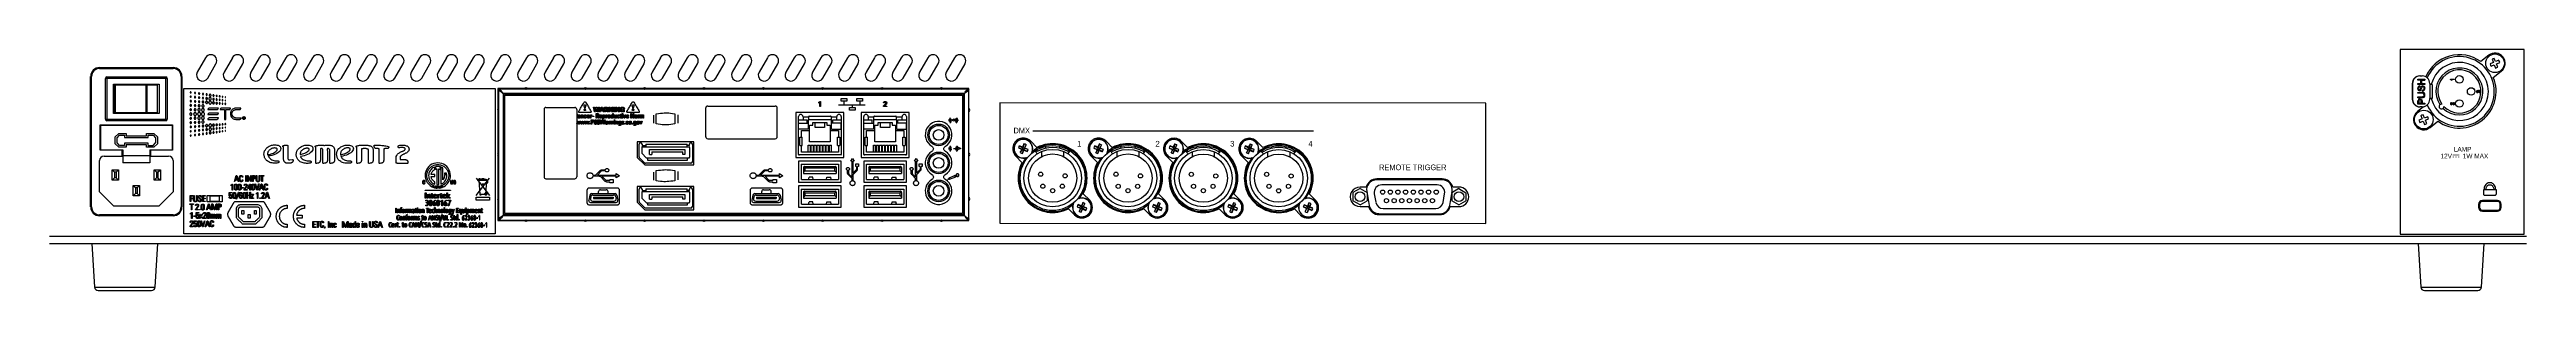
# Model space of a CAD drawing. Header units: inches. Extents: x 0.6 to 61.5, y 0.9 to 41.7.
# Drawn here: x 1.3 to 34.17, y 34.45 to 37.65 of the extents above; entities that cross this region are included whole.
import ezdxf

# ---------------------------------------------------------------- set-up
doc = ezdxf.new("R2010")
doc.units = ezdxf.units.IN
doc.header["$MEASUREMENT"] = 0
doc.layers.add('ARTWORK', color=2, linetype='Continuous')
doc.layers.add('OBJECT', color=7, linetype='Continuous')
doc.styles.add('Arial', font='arial.ttf')

msp = doc.modelspace()

# ---------------------------------------------------------------- hatches: boundary and pattern name
at = {"layer": 'ARTWORK'}
h = msp.add_hatch(color=256, dxfattribs=at)
h.paths.add_polyline_path([(33.28, 36.256), (33.189, 36.256), (33.189, 36.247), (33.28, 36.247)])
h.paths.add_polyline_path([(33.28, 36.231), (33.262, 36.231), (33.262, 36.221), (33.28, 36.221)])
h.paths.add_polyline_path([(33.244, 36.231), (33.225, 36.231), (33.225, 36.221), (33.244, 36.221)])
h.paths.add_polyline_path([(33.207, 36.231), (33.189, 36.231), (33.189, 36.221), (33.207, 36.221)])

# ---------------------------------------------------------------- linework, layer by layer
for p, q in [((34.137, 37.654), (32.492, 37.654)), ((32.492, 37.654), (32.492, 35.202)), ((34.137, 35.202), (34.137, 37.654)), ((13.413, 37.047), (7.343, 37.047)), ((13.911, 36.947), (13.91, 35.347)), ((20.361, 36.942), (13.911, 36.947)), ((20.36, 35.342), (20.361, 36.942)), ((8.733, 35.928), (8.733, 35.912)), ((10.899, 35.928), (10.899, 35.912)), ((33.534, 35.597), (33.534, 35.557)), ((33.783, 35.648), (33.585, 35.648)), ((33.585, 35.506), (33.783, 35.506)), ((33.834, 35.557), (33.834, 35.597)), ((13.91, 35.347), (20.36, 35.342)), ((32.492, 35.202), (34.137, 35.202))]:
    msp.add_line(p, q, dxfattribs=at)
for points in [[(3.083, 37.138), (7.213, 37.138), (7.213, 35.206), (3.083, 35.206), (3.083, 37.138)], [(3.173, 36.903), (3.173, 36.903), (3.175, 36.903), (3.176, 36.903), (3.177, 36.903), (3.179, 36.904), (3.18, 36.905), (3.181, 36.906), (3.181, 36.907), (3.182, 36.909), (3.182, 36.91), (3.183, 36.912), (3.183, 36.912), (3.182, 36.913), (3.182, 36.915), (3.181, 36.916), (3.181, 36.917), (3.18, 36.918), (3.179, 36.919), (3.177, 36.92), (3.176, 36.921), (3.175, 36.921), (3.173, 36.922), (3.173, 36.922), (3.171, 36.922), (3.17, 36.921), (3.168, 36.921), (3.167, 36.92), (3.166, 36.919), (3.165, 36.918), (3.164, 36.917), (3.164, 36.916), (3.163, 36.914), (3.163, 36.913), (3.163, 36.913), (3.163, 36.911), (3.164, 36.91), (3.164, 36.908), (3.165, 36.907), (3.166, 36.906), (3.167, 36.905), (3.168, 36.904), (3.17, 36.903), (3.171, 36.903), (3.173, 36.903), (3.173, 36.903)], [(3.173, 36.845), (3.173, 36.845), (3.175, 36.845), (3.176, 36.845), (3.178, 36.846), (3.179, 36.846), (3.18, 36.847), (3.181, 36.849), (3.182, 36.85), (3.183, 36.851), (3.183, 36.853), (3.183, 36.854), (3.183, 36.854), (3.183, 36.856), (3.183, 36.858), (3.182, 36.859), (3.181, 36.86), (3.18, 36.862), (3.179, 36.863), (3.178, 36.863), (3.176, 36.864), (3.175, 36.865), (3.173, 36.865), (3.173, 36.865), (3.171, 36.865), (3.17, 36.864), (3.168, 36.864), (3.167, 36.863), (3.166, 36.862), (3.165, 36.861), (3.164, 36.86), (3.163, 36.858), (3.163, 36.857), (3.163, 36.855), (3.163, 36.855), (3.163, 36.853), (3.163, 36.852), (3.164, 36.85), (3.165, 36.849), (3.166, 36.848), (3.167, 36.847), (3.168, 36.846), (3.17, 36.845), (3.171, 36.845), (3.173, 36.845), (3.173, 36.845)], [(3.173, 36.961), (3.173, 36.961), (3.174, 36.961), (3.176, 36.961), (3.177, 36.961), (3.178, 36.962), (3.179, 36.963), (3.18, 36.964), (3.181, 36.965), (3.181, 36.966), (3.182, 36.967), (3.182, 36.969), (3.182, 36.969), (3.182, 36.97), (3.181, 36.972), (3.181, 36.973), (3.18, 36.974), (3.179, 36.975), (3.178, 36.976), (3.177, 36.977), (3.176, 36.978), (3.174, 36.978), (3.173, 36.978), (3.173, 36.978), (3.171, 36.978), (3.17, 36.978), (3.169, 36.978), (3.168, 36.977), (3.167, 36.976), (3.166, 36.975), (3.165, 36.974), (3.164, 36.973), (3.164, 36.972), (3.164, 36.97), (3.164, 36.97), (3.164, 36.969), (3.164, 36.967), (3.165, 36.966), (3.166, 36.965), (3.167, 36.964), (3.168, 36.963), (3.169, 36.962), (3.17, 36.961), (3.171, 36.961), (3.173, 36.961), (3.173, 36.961)], [(3.173, 37.076), (3.173, 37.076), (3.174, 37.076), (3.175, 37.077), (3.176, 37.077), (3.177, 37.077), (3.178, 37.078), (3.178, 37.079), (3.179, 37.079), (3.179, 37.08), (3.18, 37.081), (3.18, 37.082), (3.18, 37.082), (3.18, 37.084), (3.179, 37.085), (3.179, 37.086), (3.178, 37.086), (3.178, 37.087), (3.177, 37.088), (3.176, 37.089), (3.175, 37.089), (3.174, 37.09), (3.173, 37.09), (3.173, 37.09), (3.172, 37.09), (3.171, 37.09), (3.17, 37.089), (3.169, 37.089), (3.168, 37.088), (3.167, 37.088), (3.167, 37.087), (3.166, 37.086), (3.166, 37.085), (3.166, 37.084), (3.166, 37.084), (3.166, 37.083), (3.166, 37.082), (3.167, 37.081), (3.167, 37.08), (3.168, 37.079), (3.169, 37.078), (3.17, 37.078), (3.171, 37.077), (3.172, 37.077), (3.173, 37.076), (3.173, 37.076)], [(3.173, 37.02), (3.173, 37.02), (3.174, 37.02), (3.175, 37.02), (3.176, 37.021), (3.177, 37.021), (3.178, 37.022), (3.178, 37.022), (3.179, 37.023), (3.179, 37.024), (3.18, 37.025), (3.18, 37.026), (3.18, 37.026), (3.18, 37.027), (3.179, 37.028), (3.179, 37.029), (3.178, 37.03), (3.178, 37.031), (3.177, 37.032), (3.176, 37.033), (3.175, 37.033), (3.174, 37.033), (3.173, 37.034), (3.173, 37.034), (3.172, 37.034), (3.171, 37.034), (3.17, 37.033), (3.169, 37.033), (3.168, 37.032), (3.167, 37.031), (3.167, 37.031), (3.166, 37.03), (3.166, 37.029), (3.166, 37.028), (3.166, 37.028), (3.166, 37.027), (3.166, 37.026), (3.167, 37.025), (3.167, 37.024), (3.168, 37.023), (3.169, 37.022), (3.17, 37.021), (3.171, 37.021), (3.172, 37.021), (3.173, 37.02), (3.173, 37.02)], [(3.23, 36.815), (3.23, 36.815), (3.229, 36.815), (3.227, 36.815), (3.226, 36.814), (3.224, 36.814), (3.223, 36.814), (3.222, 36.813), (3.22, 36.812), (3.219, 36.812), (3.218, 36.811), (3.217, 36.81), (3.217, 36.81), (3.216, 36.809), (3.215, 36.807), (3.214, 36.806), (3.213, 36.805), (3.213, 36.804), (3.212, 36.802), (3.212, 36.801), (3.212, 36.799), (3.211, 36.798), (3.211, 36.796), (3.211, 36.796), (3.212, 36.793), (3.212, 36.791), (3.213, 36.788), (3.215, 36.785), (3.217, 36.783), (3.219, 36.781), (3.221, 36.78), (3.224, 36.778), (3.227, 36.778), (3.23, 36.777), (3.23, 36.777), (3.23, 36.777), (3.232, 36.777), (3.233, 36.778), (3.235, 36.778), (3.236, 36.778), (3.237, 36.779), (3.239, 36.779), (3.24, 36.78), (3.241, 36.781), (3.242, 36.782), (3.243, 36.782), (3.243, 36.782), (3.244, 36.784), (3.245, 36.785), (3.246, 36.786), (3.247, 36.787), (3.247, 36.788), (3.248, 36.79), (3.248, 36.791), (3.248, 36.793), (3.248, 36.794), (3.249, 36.796), (3.249, 36.796), (3.248, 36.799), (3.248, 36.801), (3.246, 36.804), (3.245, 36.807), (3.243, 36.809), (3.241, 36.811), (3.239, 36.812), (3.236, 36.814), (3.233, 36.814), (3.23, 36.815), (3.23, 36.815)], [(3.23, 36.84), (3.23, 36.84), (3.232, 36.84), (3.234, 36.841), (3.236, 36.841), (3.238, 36.842), (3.239, 36.844), (3.241, 36.845), (3.242, 36.847), (3.242, 36.849), (3.243, 36.851), (3.243, 36.853), (3.243, 36.853), (3.243, 36.855), (3.242, 36.857), (3.242, 36.859), (3.241, 36.861), (3.239, 36.862), (3.238, 36.863), (3.236, 36.865), (3.234, 36.865), (3.232, 36.866), (3.23, 36.866), (3.23, 36.866), (3.228, 36.866), (3.226, 36.866), (3.224, 36.865), (3.222, 36.864), (3.221, 36.863), (3.219, 36.861), (3.218, 36.859), (3.218, 36.858), (3.217, 36.856), (3.217, 36.853), (3.217, 36.853), (3.217, 36.851), (3.218, 36.849), (3.218, 36.847), (3.219, 36.846), (3.221, 36.844), (3.222, 36.843), (3.224, 36.842), (3.226, 36.841), (3.228, 36.84), (3.23, 36.84), (3.23, 36.84)], [(3.23, 36.899), (3.23, 36.899), (3.232, 36.899), (3.233, 36.9), (3.234, 36.9), (3.236, 36.901), (3.237, 36.902), (3.238, 36.903), (3.239, 36.904), (3.239, 36.905), (3.24, 36.907), (3.24, 36.908), (3.24, 36.908), (3.24, 36.91), (3.239, 36.912), (3.239, 36.913), (3.238, 36.914), (3.237, 36.916), (3.236, 36.917), (3.234, 36.917), (3.233, 36.918), (3.232, 36.919), (3.23, 36.919), (3.23, 36.919), (3.228, 36.919), (3.227, 36.918), (3.226, 36.918), (3.224, 36.917), (3.223, 36.916), (3.222, 36.915), (3.221, 36.914), (3.221, 36.913), (3.22, 36.911), (3.22, 36.91), (3.22, 36.91), (3.22, 36.908), (3.221, 36.906), (3.221, 36.905), (3.222, 36.904), (3.223, 36.902), (3.224, 36.901), (3.226, 36.901), (3.227, 36.9), (3.228, 36.899), (3.23, 36.899), (3.23, 36.899)], [(3.23, 37.012), (3.23, 37.012), (3.231, 37.012), (3.233, 37.012), (3.234, 37.013), (3.235, 37.013), (3.236, 37.014), (3.237, 37.015), (3.238, 37.016), (3.238, 37.017), (3.238, 37.018), (3.239, 37.02), (3.239, 37.02), (3.238, 37.021), (3.238, 37.023), (3.238, 37.024), (3.237, 37.025), (3.236, 37.026), (3.235, 37.027), (3.234, 37.028), (3.233, 37.029), (3.231, 37.029), (3.23, 37.029), (3.23, 37.029), (3.229, 37.029), (3.227, 37.029), (3.226, 37.029), (3.225, 37.028), (3.224, 37.028), (3.223, 37.027), (3.222, 37.026), (3.222, 37.024), (3.221, 37.023), (3.221, 37.022), (3.221, 37.022), (3.221, 37.02), (3.222, 37.019), (3.222, 37.018), (3.223, 37.016), (3.224, 37.015), (3.225, 37.014), (3.226, 37.013), (3.227, 37.013), (3.229, 37.012), (3.23, 37.012), (3.23, 37.012)], [(3.23, 36.956), (3.23, 36.956), (3.231, 36.956), (3.233, 36.956), (3.234, 36.956), (3.235, 36.957), (3.236, 36.958), (3.237, 36.959), (3.238, 36.96), (3.239, 36.961), (3.239, 36.963), (3.239, 36.964), (3.239, 36.964), (3.239, 36.966), (3.239, 36.967), (3.238, 36.968), (3.237, 36.97), (3.236, 36.971), (3.235, 36.972), (3.234, 36.973), (3.233, 36.973), (3.231, 36.974), (3.23, 36.974), (3.23, 36.974), (3.229, 36.974), (3.227, 36.974), (3.226, 36.973), (3.225, 36.973), (3.224, 36.972), (3.223, 36.971), (3.222, 36.97), (3.221, 36.968), (3.221, 36.967), (3.221, 36.966), (3.221, 36.966), (3.221, 36.964), (3.221, 36.963), (3.222, 36.961), (3.223, 36.96), (3.224, 36.959), (3.225, 36.958), (3.226, 36.957), (3.227, 36.956), (3.229, 36.956), (3.23, 36.956), (3.23, 36.956)], [(3.23, 37.07), (3.23, 37.07), (3.231, 37.07), (3.232, 37.07), (3.233, 37.07), (3.234, 37.071), (3.235, 37.071), (3.235, 37.072), (3.236, 37.073), (3.236, 37.074), (3.236, 37.075), (3.236, 37.076), (3.236, 37.076), (3.236, 37.077), (3.236, 37.078), (3.236, 37.079), (3.235, 37.08), (3.235, 37.081), (3.234, 37.081), (3.233, 37.082), (3.232, 37.082), (3.231, 37.083), (3.23, 37.083), (3.23, 37.083), (3.229, 37.083), (3.228, 37.083), (3.227, 37.083), (3.226, 37.082), (3.225, 37.082), (3.225, 37.081), (3.224, 37.08), (3.224, 37.08), (3.224, 37.079), (3.224, 37.078), (3.224, 37.078), (3.224, 37.076), (3.224, 37.075), (3.224, 37.074), (3.225, 37.074), (3.225, 37.073), (3.226, 37.072), (3.227, 37.071), (3.228, 37.071), (3.229, 37.07), (3.23, 37.07), (3.23, 37.07)], [(3.284, 36.817), (3.284, 36.817), (3.281, 36.817), (3.278, 36.816), (3.275, 36.815), (3.272, 36.814), (3.27, 36.812), (3.267, 36.809), (3.266, 36.806), (3.265, 36.803), (3.264, 36.8), (3.263, 36.797), (3.263, 36.797), (3.264, 36.793), (3.265, 36.79), (3.266, 36.787), (3.267, 36.784), (3.27, 36.781), (3.272, 36.779), (3.275, 36.777), (3.278, 36.776), (3.281, 36.775), (3.284, 36.775), (3.284, 36.775), (3.287, 36.775), (3.291, 36.776), (3.294, 36.777), (3.296, 36.779), (3.299, 36.781), (3.301, 36.783), (3.302, 36.786), (3.304, 36.789), (3.304, 36.792), (3.305, 36.795), (3.305, 36.795), (3.304, 36.799), (3.304, 36.802), (3.302, 36.805), (3.301, 36.808), (3.299, 36.811), (3.296, 36.813), (3.294, 36.815), (3.291, 36.816), (3.287, 36.817), (3.284, 36.817), (3.284, 36.817)], [(3.284, 36.835), (3.284, 36.835), (3.287, 36.835), (3.289, 36.835), (3.292, 36.836), (3.294, 36.838), (3.296, 36.839), (3.297, 36.841), (3.299, 36.843), (3.3, 36.846), (3.3, 36.848), (3.3, 36.851), (3.3, 36.851), (3.3, 36.854), (3.3, 36.857), (3.299, 36.859), (3.297, 36.861), (3.296, 36.863), (3.294, 36.865), (3.292, 36.866), (3.289, 36.868), (3.287, 36.868), (3.284, 36.869), (3.284, 36.869), (3.281, 36.869), (3.279, 36.868), (3.277, 36.867), (3.274, 36.866), (3.272, 36.864), (3.271, 36.862), (3.269, 36.86), (3.268, 36.857), (3.268, 36.855), (3.268, 36.852), (3.268, 36.852), (3.268, 36.849), (3.268, 36.847), (3.269, 36.844), (3.271, 36.842), (3.272, 36.84), (3.274, 36.838), (3.277, 36.837), (3.279, 36.836), (3.281, 36.835), (3.284, 36.835), (3.284, 36.835)], [(3.284, 36.893), (3.284, 36.893), (3.286, 36.893), (3.288, 36.894), (3.29, 36.894), (3.291, 36.895), (3.293, 36.897), (3.294, 36.898), (3.295, 36.9), (3.296, 36.901), (3.296, 36.903), (3.296, 36.905), (3.296, 36.905), (3.296, 36.907), (3.296, 36.909), (3.295, 36.911), (3.294, 36.913), (3.293, 36.915), (3.291, 36.916), (3.29, 36.917), (3.288, 36.918), (3.286, 36.919), (3.284, 36.919), (3.284, 36.919), (3.282, 36.919), (3.28, 36.918), (3.278, 36.918), (3.277, 36.917), (3.275, 36.916), (3.274, 36.914), (3.273, 36.913), (3.272, 36.911), (3.272, 36.909), (3.272, 36.907), (3.272, 36.907), (3.272, 36.905), (3.272, 36.903), (3.273, 36.901), (3.274, 36.899), (3.275, 36.897), (3.277, 36.896), (3.278, 36.895), (3.28, 36.894), (3.282, 36.894), (3.284, 36.893), (3.284, 36.893)], [(3.284, 37.006), (3.284, 37.006), (3.285, 37.006), (3.287, 37.006), (3.288, 37.006), (3.289, 37.007), (3.29, 37.008), (3.291, 37.009), (3.292, 37.01), (3.292, 37.011), (3.293, 37.012), (3.293, 37.014), (3.293, 37.014), (3.293, 37.015), (3.292, 37.017), (3.292, 37.018), (3.291, 37.019), (3.29, 37.021), (3.289, 37.022), (3.288, 37.022), (3.287, 37.023), (3.285, 37.024), (3.284, 37.024), (3.284, 37.024), (3.283, 37.024), (3.281, 37.024), (3.28, 37.023), (3.279, 37.023), (3.278, 37.022), (3.277, 37.021), (3.276, 37.02), (3.276, 37.019), (3.275, 37.017), (3.275, 37.016), (3.275, 37.016), (3.275, 37.014), (3.276, 37.013), (3.276, 37.012), (3.277, 37.01), (3.278, 37.009), (3.279, 37.008), (3.28, 37.007), (3.281, 37.007), (3.283, 37.006), (3.284, 37.006), (3.284, 37.006)], [(3.284, 36.951), (3.284, 36.951), (3.286, 36.951), (3.287, 36.951), (3.288, 36.952), (3.289, 36.952), (3.291, 36.953), (3.291, 36.954), (3.292, 36.955), (3.293, 36.957), (3.293, 36.958), (3.293, 36.96), (3.293, 36.96), (3.293, 36.961), (3.293, 36.963), (3.292, 36.964), (3.291, 36.965), (3.291, 36.967), (3.289, 36.968), (3.288, 36.969), (3.287, 36.969), (3.286, 36.97), (3.284, 36.97), (3.284, 36.97), (3.283, 36.97), (3.281, 36.97), (3.28, 36.969), (3.279, 36.969), (3.277, 36.968), (3.277, 36.967), (3.276, 36.966), (3.275, 36.964), (3.275, 36.963), (3.275, 36.961), (3.275, 36.961), (3.275, 36.96), (3.275, 36.958), (3.276, 36.957), (3.277, 36.955), (3.277, 36.954), (3.279, 36.953), (3.28, 36.952), (3.281, 36.952), (3.283, 36.951), (3.284, 36.951), (3.284, 36.951)], [(3.284, 37.061), (3.284, 37.061), (3.285, 37.061), (3.287, 37.061), (3.288, 37.061), (3.289, 37.062), (3.29, 37.063), (3.291, 37.063), (3.291, 37.064), (3.292, 37.066), (3.292, 37.067), (3.292, 37.068), (3.292, 37.068), (3.292, 37.07), (3.292, 37.071), (3.291, 37.072), (3.291, 37.073), (3.29, 37.074), (3.289, 37.075), (3.288, 37.076), (3.287, 37.077), (3.285, 37.077), (3.284, 37.078), (3.284, 37.078), (3.283, 37.078), (3.281, 37.078), (3.28, 37.077), (3.279, 37.077), (3.278, 37.076), (3.277, 37.075), (3.277, 37.074), (3.276, 37.073), (3.276, 37.072), (3.276, 37.07), (3.276, 37.07), (3.276, 37.069), (3.276, 37.068), (3.277, 37.066), (3.277, 37.065), (3.278, 37.064), (3.279, 37.063), (3.28, 37.062), (3.281, 37.062), (3.283, 37.061), (3.284, 37.061), (3.284, 37.061)], [(3.335, 36.819), (3.335, 36.819), (3.332, 36.819), (3.329, 36.818), (3.325, 36.817), (3.322, 36.815), (3.32, 36.813), (3.318, 36.81), (3.316, 36.807), (3.314, 36.804), (3.314, 36.8), (3.313, 36.797), (3.313, 36.797), (3.314, 36.793), (3.314, 36.789), (3.316, 36.786), (3.318, 36.783), (3.32, 36.78), (3.322, 36.777), (3.325, 36.776), (3.329, 36.774), (3.332, 36.773), (3.335, 36.773), (3.335, 36.773), (3.339, 36.773), (3.342, 36.774), (3.346, 36.775), (3.348, 36.777), (3.351, 36.779), (3.353, 36.782), (3.355, 36.785), (3.356, 36.788), (3.357, 36.792), (3.357, 36.795), (3.357, 36.795), (3.357, 36.799), (3.356, 36.803), (3.355, 36.806), (3.353, 36.809), (3.351, 36.812), (3.348, 36.814), (3.346, 36.816), (3.342, 36.818), (3.339, 36.819), (3.335, 36.819), (3.335, 36.819)], [(3.335, 36.831), (3.335, 36.831), (3.338, 36.831), (3.341, 36.832), (3.344, 36.833), (3.346, 36.834), (3.348, 36.836), (3.35, 36.838), (3.352, 36.841), (3.353, 36.844), (3.353, 36.847), (3.354, 36.85), (3.354, 36.85), (3.353, 36.853), (3.353, 36.856), (3.352, 36.859), (3.35, 36.861), (3.348, 36.864), (3.346, 36.866), (3.344, 36.867), (3.341, 36.868), (3.338, 36.869), (3.335, 36.87), (3.335, 36.87), (3.332, 36.869), (3.33, 36.869), (3.327, 36.868), (3.325, 36.866), (3.322, 36.864), (3.321, 36.862), (3.319, 36.86), (3.318, 36.857), (3.317, 36.854), (3.317, 36.851), (3.317, 36.851), (3.317, 36.848), (3.318, 36.845), (3.319, 36.842), (3.321, 36.839), (3.322, 36.837), (3.325, 36.835), (3.327, 36.833), (3.33, 36.832), (3.332, 36.831), (3.335, 36.831), (3.335, 36.831)], [(3.335, 36.888), (3.335, 36.888), (3.338, 36.888), (3.34, 36.888), (3.342, 36.889), (3.344, 36.89), (3.346, 36.892), (3.347, 36.893), (3.348, 36.895), (3.349, 36.898), (3.35, 36.9), (3.35, 36.902), (3.35, 36.902), (3.35, 36.905), (3.349, 36.907), (3.348, 36.91), (3.347, 36.912), (3.346, 36.914), (3.344, 36.915), (3.342, 36.917), (3.34, 36.918), (3.338, 36.918), (3.335, 36.919), (3.335, 36.919), (3.333, 36.919), (3.331, 36.918), (3.329, 36.917), (3.327, 36.916), (3.325, 36.915), (3.323, 36.913), (3.322, 36.911), (3.321, 36.909), (3.321, 36.907), (3.321, 36.904), (3.321, 36.904), (3.321, 36.902), (3.321, 36.899), (3.322, 36.897), (3.323, 36.895), (3.325, 36.893), (3.327, 36.891), (3.329, 36.89), (3.331, 36.889), (3.333, 36.888), (3.335, 36.888), (3.335, 36.888)], [(3.335, 36.944), (3.335, 36.944), (3.337, 36.944), (3.339, 36.944), (3.341, 36.945), (3.342, 36.946), (3.344, 36.947), (3.345, 36.948), (3.346, 36.95), (3.346, 36.951), (3.347, 36.953), (3.347, 36.955), (3.347, 36.955), (3.347, 36.957), (3.346, 36.959), (3.346, 36.961), (3.345, 36.963), (3.344, 36.964), (3.342, 36.966), (3.341, 36.967), (3.339, 36.968), (3.337, 36.968), (3.335, 36.969), (3.335, 36.969), (3.333, 36.969), (3.332, 36.968), (3.33, 36.968), (3.328, 36.967), (3.327, 36.966), (3.326, 36.964), (3.325, 36.963), (3.324, 36.961), (3.324, 36.959), (3.324, 36.957), (3.324, 36.957), (3.324, 36.955), (3.324, 36.953), (3.325, 36.951), (3.326, 36.95), (3.327, 36.948), (3.328, 36.947), (3.33, 36.946), (3.332, 36.945), (3.333, 36.944), (3.335, 36.944), (3.335, 36.944)], [(3.335, 37), (3.335, 37), (3.337, 37), (3.338, 37), (3.339, 37.001), (3.34, 37.001), (3.341, 37.002), (3.342, 37.003), (3.343, 37.004), (3.344, 37.005), (3.344, 37.007), (3.344, 37.008), (3.344, 37.008), (3.344, 37.01), (3.344, 37.011), (3.343, 37.013), (3.342, 37.014), (3.341, 37.015), (3.34, 37.016), (3.339, 37.017), (3.338, 37.018), (3.337, 37.018), (3.335, 37.019), (3.335, 37.019), (3.334, 37.019), (3.333, 37.018), (3.331, 37.018), (3.33, 37.017), (3.329, 37.017), (3.328, 37.016), (3.327, 37.014), (3.327, 37.013), (3.327, 37.012), (3.326, 37.01), (3.326, 37.01), (3.327, 37.009), (3.327, 37.007), (3.327, 37.006), (3.328, 37.005), (3.329, 37.003), (3.33, 37.002), (3.331, 37.001), (3.333, 37.001), (3.334, 37), (3.335, 37), (3.335, 37)], [(3.335, 37.054), (3.335, 37.054), (3.337, 37.053), (3.338, 37.054), (3.339, 37.054), (3.34, 37.055), (3.341, 37.055), (3.342, 37.056), (3.343, 37.057), (3.343, 37.058), (3.343, 37.06), (3.344, 37.061), (3.344, 37.061), (3.343, 37.063), (3.343, 37.064), (3.343, 37.065), (3.342, 37.067), (3.341, 37.068), (3.34, 37.069), (3.339, 37.069), (3.338, 37.07), (3.337, 37.071), (3.335, 37.071), (3.335, 37.071), (3.334, 37.071), (3.333, 37.071), (3.332, 37.071), (3.33, 37.07), (3.329, 37.069), (3.329, 37.068), (3.328, 37.067), (3.327, 37.066), (3.327, 37.065), (3.327, 37.063), (3.327, 37.063), (3.327, 37.062), (3.327, 37.061), (3.328, 37.059), (3.329, 37.058), (3.329, 37.057), (3.33, 37.056), (3.332, 37.055), (3.333, 37.054), (3.334, 37.054), (3.335, 37.054), (3.335, 37.054)], [(3.384, 36.967), (3.384, 36.967), (3.382, 36.967), (3.38, 36.967), (3.378, 36.966), (3.376, 36.965), (3.374, 36.964), (3.373, 36.962), (3.372, 36.96), (3.371, 36.958), (3.37, 36.956), (3.37, 36.953), (3.37, 36.953), (3.37, 36.951), (3.371, 36.949), (3.372, 36.946), (3.373, 36.944), (3.374, 36.942), (3.376, 36.941), (3.378, 36.939), (3.38, 36.938), (3.382, 36.937), (3.384, 36.937), (3.384, 36.937), (3.386, 36.937), (3.388, 36.938), (3.39, 36.938), (3.392, 36.939), (3.394, 36.941), (3.395, 36.942), (3.396, 36.944), (3.397, 36.946), (3.398, 36.949), (3.398, 36.951), (3.398, 36.951), (3.398, 36.954), (3.397, 36.956), (3.396, 36.958), (3.395, 36.96), (3.394, 36.962), (3.392, 36.964), (3.39, 36.965), (3.388, 36.966), (3.386, 36.967), (3.384, 36.967), (3.384, 36.967)], [(3.384, 36.992), (3.384, 36.992), (3.386, 36.992), (3.388, 36.992), (3.389, 36.993), (3.391, 36.993), (3.392, 36.995), (3.393, 36.996), (3.394, 36.997), (3.395, 36.999), (3.395, 37.001), (3.395, 37.003), (3.395, 37.003), (3.395, 37.005), (3.395, 37.007), (3.394, 37.008), (3.393, 37.01), (3.392, 37.012), (3.391, 37.013), (3.389, 37.014), (3.388, 37.015), (3.386, 37.016), (3.384, 37.016), (3.384, 37.016), (3.382, 37.016), (3.381, 37.016), (3.379, 37.015), (3.377, 37.014), (3.376, 37.013), (3.375, 37.012), (3.374, 37.011), (3.373, 37.009), (3.373, 37.007), (3.373, 37.005), (3.373, 37.005), (3.373, 37.003), (3.373, 37.001), (3.374, 36.999), (3.375, 36.998), (3.376, 36.996), (3.377, 36.995), (3.379, 36.994), (3.381, 36.993), (3.382, 36.992), (3.384, 36.992), (3.384, 36.992)], [(3.384, 37.047), (3.384, 37.047), (3.385, 37.046), (3.387, 37.047), (3.388, 37.047), (3.389, 37.048), (3.39, 37.048), (3.391, 37.049), (3.391, 37.05), (3.392, 37.052), (3.392, 37.053), (3.392, 37.054), (3.392, 37.054), (3.392, 37.056), (3.392, 37.057), (3.391, 37.059), (3.391, 37.06), (3.39, 37.061), (3.389, 37.062), (3.388, 37.063), (3.387, 37.064), (3.385, 37.064), (3.384, 37.065), (3.384, 37.065), (3.383, 37.065), (3.381, 37.065), (3.38, 37.064), (3.379, 37.064), (3.378, 37.063), (3.377, 37.062), (3.377, 37.061), (3.376, 37.06), (3.376, 37.058), (3.376, 37.057), (3.376, 37.057), (3.376, 37.055), (3.376, 37.054), (3.377, 37.052), (3.377, 37.051), (3.378, 37.05), (3.379, 37.049), (3.38, 37.048), (3.381, 37.047), (3.383, 37.047), (3.384, 37.047), (3.384, 37.047)], [(3.401, 36.856), (3.4, 36.855), (3.52, 36.855), (3.52, 36.855), (3.522, 36.855), (3.525, 36.856), (3.527, 36.857), (3.53, 36.858), (3.532, 36.86), (3.534, 36.862), (3.536, 36.864), (3.538, 36.867), (3.539, 36.869), (3.54, 36.873), (3.54, 36.874), (3.42, 36.874), (3.42, 36.874), (3.418, 36.874), (3.415, 36.873), (3.413, 36.872), (3.41, 36.871), (3.408, 36.869), (3.406, 36.867), (3.404, 36.865), (3.402, 36.862), (3.401, 36.859), (3.401, 36.856), (3.401, 36.856)], [(3.429, 36.93), (3.429, 36.93), (3.432, 36.93), (3.435, 36.93), (3.438, 36.931), (3.44, 36.933), (3.442, 36.935), (3.444, 36.937), (3.446, 36.939), (3.447, 36.942), (3.447, 36.945), (3.448, 36.949), (3.448, 36.949), (3.447, 36.952), (3.447, 36.955), (3.446, 36.958), (3.444, 36.961), (3.442, 36.963), (3.44, 36.965), (3.438, 36.967), (3.435, 36.969), (3.432, 36.97), (3.429, 36.97), (3.429, 36.97), (3.426, 36.97), (3.423, 36.97), (3.421, 36.969), (3.418, 36.967), (3.416, 36.965), (3.414, 36.963), (3.413, 36.961), (3.412, 36.958), (3.411, 36.955), (3.411, 36.952), (3.411, 36.952), (3.411, 36.948), (3.412, 36.945), (3.413, 36.942), (3.414, 36.939), (3.416, 36.937), (3.418, 36.935), (3.421, 36.933), (3.423, 36.931), (3.426, 36.93), (3.429, 36.93), (3.429, 36.93)], [(3.429, 36.982), (3.429, 36.982), (3.429, 36.982), (3.429, 36.982), (3.429, 36.982), (3.43, 36.982), (3.43, 36.982), (3.43, 36.982), (3.43, 36.982), (3.43, 36.982), (3.43, 36.982), (3.431, 36.982), (3.431, 36.982), (3.432, 36.982), (3.433, 36.982), (3.434, 36.982), (3.435, 36.983), (3.436, 36.983), (3.437, 36.983), (3.438, 36.984), (3.438, 36.984), (3.439, 36.985), (3.44, 36.986), (3.44, 36.986), (3.441, 36.987), (3.442, 36.988), (3.443, 36.989), (3.443, 36.99), (3.444, 36.991), (3.444, 36.992), (3.445, 36.994), (3.445, 36.995), (3.445, 36.996), (3.445, 36.998), (3.445, 36.998), (3.445, 37.001), (3.445, 37.003), (3.444, 37.006), (3.442, 37.008), (3.441, 37.011), (3.439, 37.012), (3.437, 37.014), (3.434, 37.015), (3.432, 37.016), (3.429, 37.017), (3.429, 37.017), (3.428, 37.017), (3.427, 37.017), (3.426, 37.017), (3.425, 37.017), (3.423, 37.016), (3.422, 37.016), (3.421, 37.015), (3.42, 37.015), (3.419, 37.014), (3.418, 37.013), (3.418, 37.013), (3.417, 37.012), (3.416, 37.011), (3.416, 37.01), (3.415, 37.009), (3.414, 37.008), (3.414, 37.007), (3.413, 37.005), (3.413, 37.004), (3.413, 37.002), (3.413, 37.001), (3.413, 37.001), (3.413, 36.998), (3.414, 36.995), (3.415, 36.993), (3.416, 36.99), (3.418, 36.988), (3.42, 36.986), (3.422, 36.985), (3.424, 36.983), (3.426, 36.982), (3.429, 36.982), (3.429, 36.982)], [(3.43, 37.032), (3.43, 37.032), (3.43, 37.032), (3.43, 37.032), (3.43, 37.032), (3.43, 37.032), (3.431, 37.032), (3.431, 37.032), (3.431, 37.032), (3.431, 37.032), (3.431, 37.032), (3.431, 37.032), (3.431, 37.032), (3.432, 37.032), (3.433, 37.032), (3.434, 37.032), (3.435, 37.032), (3.435, 37.033), (3.436, 37.033), (3.437, 37.033), (3.437, 37.034), (3.438, 37.034), (3.439, 37.035), (3.439, 37.035), (3.439, 37.035), (3.44, 37.036), (3.441, 37.037), (3.441, 37.038), (3.442, 37.039), (3.442, 37.04), (3.442, 37.041), (3.443, 37.042), (3.443, 37.043), (3.443, 37.044), (3.443, 37.044), (3.443, 37.046), (3.442, 37.048), (3.441, 37.05), (3.44, 37.052), (3.439, 37.054), (3.438, 37.055), (3.436, 37.057), (3.435, 37.058), (3.433, 37.059), (3.431, 37.059), (3.431, 37.059), (3.43, 37.059), (3.429, 37.059), (3.428, 37.059), (3.427, 37.059), (3.426, 37.059), (3.425, 37.058), (3.424, 37.058), (3.423, 37.058), (3.422, 37.057), (3.422, 37.056), (3.422, 37.056), (3.421, 37.056), (3.42, 37.055), (3.42, 37.054), (3.419, 37.053), (3.419, 37.052), (3.418, 37.051), (3.418, 37.05), (3.418, 37.049), (3.418, 37.048), (3.418, 37.047), (3.418, 37.047), (3.418, 37.045), (3.418, 37.043), (3.419, 37.041), (3.42, 37.039), (3.421, 37.037), (3.423, 37.036), (3.424, 37.034), (3.426, 37.033), (3.428, 37.033), (3.43, 37.032), (3.43, 37.032)], [(3.475, 36.959), (3.475, 36.959), (3.473, 36.959), (3.471, 36.959), (3.469, 36.958), (3.467, 36.957), (3.466, 36.956), (3.464, 36.954), (3.463, 36.952), (3.463, 36.95), (3.462, 36.948), (3.462, 36.946), (3.462, 36.946), (3.462, 36.944), (3.463, 36.941), (3.463, 36.939), (3.464, 36.937), (3.466, 36.935), (3.467, 36.934), (3.469, 36.932), (3.471, 36.931), (3.473, 36.931), (3.475, 36.93), (3.475, 36.93), (3.477, 36.93), (3.479, 36.931), (3.48, 36.932), (3.482, 36.933), (3.483, 36.934), (3.485, 36.936), (3.486, 36.937), (3.486, 36.939), (3.487, 36.942), (3.487, 36.944), (3.487, 36.944), (3.487, 36.946), (3.486, 36.948), (3.486, 36.951), (3.485, 36.953), (3.483, 36.954), (3.482, 36.956), (3.48, 36.957), (3.479, 36.958), (3.477, 36.959), (3.475, 36.959), (3.475, 36.959)], [(3.475, 36.983), (3.475, 36.983), (3.476, 36.983), (3.478, 36.983), (3.479, 36.983), (3.48, 36.984), (3.482, 36.985), (3.483, 36.986), (3.483, 36.988), (3.484, 36.989), (3.484, 36.991), (3.485, 36.993), (3.485, 36.993), (3.484, 36.995), (3.484, 36.997), (3.483, 36.998), (3.483, 37), (3.482, 37.001), (3.48, 37.003), (3.479, 37.004), (3.478, 37.005), (3.476, 37.005), (3.475, 37.006), (3.475, 37.006), (3.473, 37.006), (3.471, 37.005), (3.47, 37.005), (3.469, 37.004), (3.467, 37.003), (3.466, 37.002), (3.466, 37), (3.465, 36.999), (3.465, 36.997), (3.464, 36.995), (3.464, 36.995), (3.465, 36.993), (3.465, 36.991), (3.466, 36.99), (3.466, 36.988), (3.467, 36.987), (3.469, 36.985), (3.47, 36.984), (3.471, 36.983), (3.473, 36.983), (3.475, 36.983), (3.475, 36.983)], [(3.475, 37.035), (3.475, 37.035), (3.476, 37.035), (3.477, 37.035), (3.478, 37.035), (3.479, 37.036), (3.48, 37.036), (3.481, 37.037), (3.481, 37.038), (3.482, 37.04), (3.482, 37.041), (3.482, 37.042), (3.482, 37.042), (3.482, 37.044), (3.482, 37.045), (3.481, 37.046), (3.481, 37.048), (3.48, 37.049), (3.479, 37.05), (3.478, 37.05), (3.477, 37.051), (3.476, 37.052), (3.475, 37.052), (3.475, 37.052), (3.473, 37.052), (3.472, 37.052), (3.471, 37.051), (3.47, 37.051), (3.469, 37.05), (3.468, 37.049), (3.468, 37.048), (3.467, 37.047), (3.467, 37.046), (3.467, 37.044), (3.467, 37.044), (3.467, 37.043), (3.467, 37.042), (3.468, 37.04), (3.468, 37.039), (3.469, 37.038), (3.47, 37.037), (3.471, 37.036), (3.472, 37.035), (3.473, 37.035), (3.475, 37.035), (3.475, 37.035)], [(3.517, 36.953), (3.517, 36.953), (3.515, 36.953), (3.514, 36.952), (3.512, 36.952), (3.511, 36.951), (3.51, 36.95), (3.509, 36.949), (3.508, 36.947), (3.507, 36.946), (3.507, 36.944), (3.507, 36.942), (3.507, 36.942), (3.507, 36.94), (3.507, 36.939), (3.508, 36.937), (3.509, 36.935), (3.51, 36.934), (3.511, 36.933), (3.512, 36.932), (3.514, 36.931), (3.515, 36.93), (3.517, 36.93), (3.517, 36.93), (3.518, 36.93), (3.52, 36.931), (3.521, 36.931), (3.522, 36.932), (3.523, 36.933), (3.524, 36.934), (3.525, 36.936), (3.526, 36.937), (3.526, 36.939), (3.526, 36.941), (3.526, 36.941), (3.526, 36.942), (3.526, 36.944), (3.525, 36.946), (3.524, 36.947), (3.523, 36.949), (3.522, 36.95), (3.521, 36.951), (3.52, 36.952), (3.518, 36.952), (3.517, 36.953), (3.517, 36.953)], [(3.517, 36.981), (3.517, 36.981), (3.518, 36.981), (3.519, 36.981), (3.52, 36.982), (3.521, 36.982), (3.522, 36.983), (3.522, 36.984), (3.523, 36.985), (3.523, 36.986), (3.524, 36.987), (3.524, 36.989), (3.524, 36.989), (3.524, 36.99), (3.523, 36.991), (3.523, 36.993), (3.522, 36.994), (3.522, 36.995), (3.521, 36.996), (3.52, 36.997), (3.519, 36.997), (3.518, 36.998), (3.517, 36.998), (3.517, 36.998), (3.515, 36.998), (3.514, 36.998), (3.513, 36.997), (3.512, 36.997), (3.511, 36.996), (3.511, 36.995), (3.51, 36.994), (3.51, 36.993), (3.509, 36.992), (3.509, 36.99), (3.509, 36.99), (3.509, 36.989), (3.51, 36.988), (3.51, 36.986), (3.511, 36.985), (3.511, 36.984), (3.512, 36.983), (3.513, 36.982), (3.514, 36.982), (3.515, 36.981), (3.517, 36.981), (3.517, 36.981)], [(3.517, 37.03), (3.517, 37.03), (3.518, 37.03), (3.519, 37.03), (3.52, 37.03), (3.521, 37.031), (3.521, 37.031), (3.522, 37.032), (3.523, 37.033), (3.523, 37.034), (3.523, 37.035), (3.523, 37.037), (3.523, 37.037), (3.523, 37.038), (3.523, 37.039), (3.523, 37.04), (3.522, 37.041), (3.521, 37.042), (3.521, 37.043), (3.52, 37.044), (3.519, 37.045), (3.518, 37.045), (3.517, 37.045), (3.517, 37.045), (3.516, 37.046), (3.514, 37.045), (3.513, 37.045), (3.513, 37.045), (3.512, 37.044), (3.511, 37.043), (3.511, 37.042), (3.51, 37.041), (3.51, 37.04), (3.51, 37.038), (3.51, 37.038), (3.51, 37.037), (3.51, 37.036), (3.511, 37.035), (3.511, 37.034), (3.512, 37.033), (3.513, 37.032), (3.513, 37.031), (3.514, 37.03), (3.516, 37.03), (3.517, 37.03), (3.517, 37.03)], [(3.557, 36.977), (3.557, 36.977), (3.558, 36.977), (3.559, 36.978), (3.56, 36.978), (3.561, 36.978), (3.561, 36.979), (3.562, 36.98), (3.562, 36.981), (3.563, 36.982), (3.563, 36.983), (3.563, 36.984), (3.563, 36.984), (3.563, 36.986), (3.563, 36.987), (3.562, 36.988), (3.562, 36.989), (3.561, 36.99), (3.561, 36.991), (3.56, 36.992), (3.559, 36.992), (3.558, 36.993), (3.557, 36.993), (3.557, 36.993), (3.556, 36.993), (3.555, 36.993), (3.554, 36.992), (3.553, 36.992), (3.552, 36.991), (3.552, 36.99), (3.551, 36.989), (3.551, 36.988), (3.55, 36.987), (3.55, 36.986), (3.55, 36.986), (3.55, 36.985), (3.551, 36.983), (3.551, 36.982), (3.552, 36.981), (3.552, 36.98), (3.553, 36.979), (3.554, 36.979), (3.555, 36.978), (3.556, 36.978), (3.557, 36.977), (3.557, 36.977)], [(3.557, 36.946), (3.557, 36.946), (3.556, 36.946), (3.555, 36.946), (3.554, 36.946), (3.553, 36.945), (3.552, 36.944), (3.551, 36.943), (3.551, 36.942), (3.55, 36.941), (3.55, 36.94), (3.55, 36.939), (3.55, 36.939), (3.55, 36.937), (3.55, 36.936), (3.551, 36.935), (3.551, 36.934), (3.552, 36.933), (3.553, 36.932), (3.554, 36.931), (3.555, 36.93), (3.556, 36.93), (3.557, 36.93), (3.557, 36.93), (3.558, 36.93), (3.559, 36.93), (3.56, 36.931), (3.561, 36.931), (3.562, 36.932), (3.562, 36.933), (3.563, 36.934), (3.563, 36.935), (3.564, 36.936), (3.564, 36.938), (3.564, 36.938), (3.564, 36.939), (3.563, 36.94), (3.563, 36.941), (3.562, 36.943), (3.562, 36.944), (3.561, 36.944), (3.56, 36.945), (3.559, 36.946), (3.558, 36.946), (3.557, 36.946), (3.557, 36.946)], [(3.557, 37.025), (3.557, 37.025), (3.558, 37.025), (3.559, 37.025), (3.56, 37.025), (3.56, 37.026), (3.561, 37.026), (3.562, 37.027), (3.562, 37.028), (3.562, 37.029), (3.563, 37.03), (3.563, 37.031), (3.563, 37.031), (3.563, 37.032), (3.562, 37.034), (3.562, 37.035), (3.562, 37.036), (3.561, 37.037), (3.56, 37.037), (3.56, 37.038), (3.559, 37.039), (3.558, 37.039), (3.557, 37.039), (3.557, 37.039), (3.556, 37.039), (3.555, 37.039), (3.554, 37.039), (3.553, 37.038), (3.552, 37.038), (3.552, 37.037), (3.551, 37.036), (3.551, 37.035), (3.551, 37.034), (3.551, 37.033), (3.551, 37.033), (3.551, 37.032), (3.551, 37.031), (3.551, 37.029), (3.552, 37.028), (3.552, 37.028), (3.553, 37.027), (3.554, 37.026), (3.555, 37.025), (3.556, 37.025), (3.557, 37.025), (3.557, 37.025)], [(3.701, 36.874), (3.581, 36.874), (3.581, 36.874), (3.579, 36.874), (3.577, 36.873), (3.574, 36.872), (3.572, 36.871), (3.569, 36.869), (3.567, 36.867), (3.565, 36.865), (3.564, 36.862), (3.562, 36.859), (3.562, 36.856), (3.562, 36.855), (3.621, 36.855), (3.621, 36.726), (3.64, 36.726), (3.64, 36.855), (3.681, 36.855), (3.681, 36.855), (3.684, 36.855), (3.686, 36.856), (3.689, 36.857), (3.691, 36.858), (3.693, 36.86), (3.696, 36.862), (3.698, 36.864), (3.699, 36.867), (3.7, 36.869), (3.701, 36.873), (3.701, 36.874), (3.701, 36.874)], [(3.595, 36.974), (3.595, 36.974), (3.596, 36.974), (3.597, 36.974), (3.598, 36.974), (3.599, 36.975), (3.599, 36.975), (3.6, 36.976), (3.6, 36.977), (3.601, 36.978), (3.601, 36.979), (3.601, 36.98), (3.601, 36.98), (3.601, 36.981), (3.601, 36.983), (3.6, 36.984), (3.6, 36.985), (3.599, 36.985), (3.599, 36.986), (3.598, 36.987), (3.597, 36.987), (3.596, 36.988), (3.595, 36.988), (3.595, 36.988), (3.594, 36.988), (3.593, 36.988), (3.592, 36.988), (3.592, 36.987), (3.591, 36.986), (3.59, 36.986), (3.59, 36.985), (3.59, 36.984), (3.589, 36.983), (3.589, 36.982), (3.589, 36.982), (3.589, 36.98), (3.59, 36.979), (3.59, 36.978), (3.59, 36.977), (3.591, 36.976), (3.592, 36.976), (3.592, 36.975), (3.593, 36.974), (3.594, 36.974), (3.595, 36.974), (3.595, 36.974)], [(3.595, 36.927), (3.595, 36.927), (3.596, 36.927), (3.597, 36.928), (3.598, 36.928), (3.599, 36.929), (3.599, 36.929), (3.6, 36.93), (3.601, 36.931), (3.601, 36.932), (3.601, 36.933), (3.601, 36.935), (3.601, 36.935), (3.601, 36.936), (3.601, 36.937), (3.601, 36.938), (3.6, 36.939), (3.599, 36.94), (3.599, 36.941), (3.598, 36.941), (3.597, 36.942), (3.596, 36.942), (3.595, 36.943), (3.595, 36.943), (3.594, 36.943), (3.593, 36.942), (3.592, 36.942), (3.591, 36.941), (3.591, 36.941), (3.59, 36.94), (3.59, 36.939), (3.589, 36.938), (3.589, 36.937), (3.589, 36.936), (3.589, 36.936), (3.589, 36.934), (3.589, 36.933), (3.59, 36.932), (3.59, 36.931), (3.591, 36.93), (3.591, 36.929), (3.592, 36.929), (3.593, 36.928), (3.594, 36.928), (3.595, 36.927), (3.595, 36.927)], [(3.595, 37.022), (3.595, 37.022), (3.596, 37.022), (3.596, 37.022), (3.597, 37.022), (3.598, 37.022), (3.598, 37.023), (3.599, 37.023), (3.599, 37.024), (3.599, 37.025), (3.599, 37.025), (3.599, 37.026), (3.599, 37.026), (3.599, 37.027), (3.599, 37.028), (3.599, 37.029), (3.599, 37.03), (3.598, 37.03), (3.598, 37.031), (3.597, 37.031), (3.596, 37.032), (3.596, 37.032), (3.595, 37.032), (3.595, 37.032), (3.594, 37.032), (3.594, 37.032), (3.593, 37.032), (3.593, 37.031), (3.592, 37.031), (3.592, 37.03), (3.591, 37.03), (3.591, 37.029), (3.591, 37.028), (3.591, 37.027), (3.591, 37.027), (3.591, 37.027), (3.591, 37.026), (3.591, 37.025), (3.592, 37.024), (3.592, 37.024), (3.593, 37.023), (3.593, 37.022), (3.594, 37.022), (3.594, 37.022), (3.595, 37.022), (3.595, 37.022)], [(3.632, 36.925), (3.632, 36.925), (3.633, 36.925), (3.634, 36.925), (3.634, 36.926), (3.635, 36.926), (3.636, 36.927), (3.636, 36.928), (3.637, 36.928), (3.637, 36.929), (3.637, 36.93), (3.637, 36.932), (3.637, 36.932), (3.637, 36.933), (3.637, 36.934), (3.637, 36.935), (3.636, 36.936), (3.636, 36.937), (3.635, 36.937), (3.634, 36.938), (3.634, 36.938), (3.633, 36.939), (3.632, 36.939), (3.632, 36.939), (3.631, 36.939), (3.63, 36.939), (3.629, 36.938), (3.629, 36.938), (3.628, 36.937), (3.627, 36.936), (3.627, 36.936), (3.627, 36.935), (3.626, 36.934), (3.626, 36.932), (3.626, 36.932), (3.626, 36.931), (3.627, 36.93), (3.627, 36.929), (3.627, 36.928), (3.628, 36.927), (3.629, 36.927), (3.629, 36.926), (3.63, 36.926), (3.631, 36.925), (3.632, 36.925), (3.632, 36.925)], [(3.632, 37.015), (3.632, 37.015), (3.632, 37.015), (3.633, 37.015), (3.634, 37.015), (3.634, 37.016), (3.635, 37.016), (3.635, 37.017), (3.635, 37.017), (3.636, 37.018), (3.636, 37.019), (3.636, 37.02), (3.636, 37.02), (3.636, 37.021), (3.636, 37.021), (3.635, 37.022), (3.635, 37.023), (3.635, 37.024), (3.634, 37.024), (3.634, 37.025), (3.633, 37.025), (3.632, 37.025), (3.632, 37.025), (3.632, 37.025), (3.631, 37.025), (3.63, 37.025), (3.63, 37.025), (3.629, 37.025), (3.629, 37.024), (3.628, 37.024), (3.628, 37.023), (3.628, 37.022), (3.628, 37.022), (3.628, 37.021), (3.628, 37.021), (3.628, 37.02), (3.628, 37.019), (3.628, 37.018), (3.628, 37.018), (3.629, 37.017), (3.629, 37.016), (3.63, 37.016), (3.63, 37.015), (3.631, 37.015), (3.632, 37.015), (3.632, 37.015)], [(3.632, 36.982), (3.632, 36.982), (3.631, 36.982), (3.63, 36.982), (3.63, 36.982), (3.629, 36.981), (3.629, 36.981), (3.628, 36.98), (3.628, 36.98), (3.628, 36.979), (3.628, 36.978), (3.628, 36.977), (3.628, 36.977), (3.628, 36.977), (3.628, 36.976), (3.628, 36.975), (3.628, 36.974), (3.629, 36.974), (3.629, 36.973), (3.63, 36.973), (3.63, 36.972), (3.631, 36.972), (3.632, 36.972), (3.632, 36.972), (3.632, 36.972), (3.633, 36.972), (3.634, 36.972), (3.634, 36.972), (3.635, 36.973), (3.635, 36.973), (3.635, 36.974), (3.636, 36.975), (3.636, 36.976), (3.636, 36.976), (3.636, 36.976), (3.636, 36.977), (3.636, 36.978), (3.635, 36.979), (3.635, 36.98), (3.635, 36.98), (3.634, 36.981), (3.634, 36.981), (3.633, 36.982), (3.632, 36.982), (3.632, 36.982), (3.632, 36.982)], [(3.772, 36.744), (3.772, 36.744), (3.768, 36.745), (3.764, 36.745), (3.76, 36.746), (3.756, 36.748), (3.752, 36.749), (3.749, 36.751), (3.745, 36.754), (3.742, 36.756), (3.739, 36.759), (3.736, 36.762), (3.736, 36.762), (3.733, 36.765), (3.73, 36.769), (3.728, 36.772), (3.726, 36.776), (3.724, 36.78), (3.722, 36.784), (3.721, 36.788), (3.72, 36.792), (3.72, 36.796), (3.72, 36.8), (3.72, 36.8), (3.72, 36.805), (3.72, 36.809), (3.721, 36.813), (3.722, 36.817), (3.724, 36.821), (3.726, 36.825), (3.728, 36.829), (3.73, 36.832), (3.733, 36.836), (3.736, 36.839), (3.736, 36.839), (3.739, 36.842), (3.742, 36.845), (3.745, 36.847), (3.749, 36.849), (3.752, 36.851), (3.756, 36.852), (3.76, 36.854), (3.764, 36.854), (3.768, 36.855), (3.772, 36.855), (3.819, 36.855), (3.819, 36.855), (3.821, 36.855), (3.824, 36.856), (3.826, 36.857), (3.829, 36.858), (3.831, 36.86), (3.833, 36.861), (3.835, 36.864), (3.837, 36.866), (3.838, 36.869), (3.839, 36.873), (3.839, 36.874), (3.772, 36.874), (3.772, 36.874), (3.76, 36.873), (3.749, 36.87), (3.739, 36.866), (3.729, 36.86), (3.72, 36.852), (3.713, 36.844), (3.707, 36.834), (3.703, 36.824), (3.7, 36.812), (3.699, 36.8), (3.699, 36.8), (3.7, 36.789), (3.703, 36.777), (3.707, 36.767), (3.713, 36.757), (3.72, 36.749), (3.728, 36.741), (3.738, 36.735), (3.748, 36.73), (3.759, 36.727), (3.771, 36.726), (3.773, 36.726), (3.816, 36.726), (3.821, 36.726), (3.821, 36.726), (3.823, 36.726), (3.826, 36.727), (3.828, 36.727), (3.831, 36.729), (3.833, 36.73), (3.836, 36.732), (3.838, 36.735), (3.839, 36.737), (3.84, 36.74), (3.841, 36.743), (3.841, 36.744), (3.772, 36.744), (3.772, 36.744)], [(13.413, 35.477), (7.343, 35.477), (7.343, 37.047), (13.413, 37.047), (13.413, 35.477), (13.413, 35.477)], [(8.475, 36.817), (8.332, 36.817), (8.332, 36.817), (8.329, 36.818), (8.327, 36.818), (8.324, 36.819), (8.323, 36.821), (8.322, 36.822), (8.321, 36.824), (8.321, 36.826), (8.321, 36.828), (8.321, 36.83), (8.322, 36.832), (8.322, 36.832), (8.329, 36.843), (8.335, 36.854), (8.341, 36.865), (8.347, 36.875), (8.354, 36.886), (8.36, 36.897), (8.367, 36.909), (8.375, 36.923), (8.384, 36.937), (8.393, 36.954), (8.393, 36.954), (8.395, 36.956), (8.397, 36.958), (8.399, 36.96), (8.401, 36.961), (8.403, 36.961), (8.405, 36.961), (8.407, 36.961), (8.409, 36.959), (8.411, 36.958), (8.413, 36.955), (8.413, 36.955), (8.421, 36.942), (8.428, 36.929), (8.436, 36.916), (8.443, 36.904), (8.45, 36.891), (8.457, 36.879), (8.464, 36.867), (8.471, 36.855), (8.478, 36.844), (8.484, 36.833), (8.484, 36.833), (8.485, 36.83), (8.486, 36.828), (8.486, 36.826), (8.486, 36.824), (8.485, 36.822), (8.484, 36.821), (8.483, 36.819), (8.481, 36.818), (8.478, 36.818), (8.475, 36.817), (8.475, 36.817)], [(8.402, 36.869), (8.402, 36.869), (8.401, 36.877), (8.399, 36.883), (8.398, 36.888), (8.397, 36.892), (8.396, 36.896), (8.395, 36.898), (8.394, 36.901), (8.393, 36.903), (8.393, 36.905), (8.393, 36.908), (8.393, 36.908), (8.393, 36.91), (8.393, 36.912), (8.394, 36.913), (8.395, 36.914), (8.396, 36.916), (8.397, 36.917), (8.398, 36.917), (8.4, 36.918), (8.402, 36.918), (8.403, 36.918), (8.403, 36.918), (8.405, 36.918), (8.407, 36.918), (8.409, 36.917), (8.41, 36.917), (8.411, 36.916), (8.412, 36.914), (8.413, 36.913), (8.414, 36.912), (8.414, 36.91), (8.414, 36.908), (8.414, 36.908), (8.414, 36.905), (8.413, 36.903), (8.413, 36.901), (8.412, 36.898), (8.411, 36.896), (8.41, 36.892), (8.409, 36.888), (8.407, 36.883), (8.406, 36.877), (8.405, 36.869), (8.402, 36.869)], [(8.414, 36.852), (8.414, 36.852), (8.414, 36.851), (8.413, 36.849), (8.413, 36.848), (8.412, 36.847), (8.411, 36.846), (8.41, 36.845), (8.408, 36.844), (8.407, 36.843), (8.405, 36.843), (8.403, 36.843), (8.403, 36.843), (8.402, 36.843), (8.4, 36.843), (8.398, 36.844), (8.397, 36.845), (8.396, 36.846), (8.395, 36.847), (8.394, 36.848), (8.393, 36.849), (8.393, 36.851), (8.393, 36.852), (8.393, 36.852), (8.393, 36.853), (8.393, 36.855), (8.394, 36.856), (8.395, 36.857), (8.396, 36.858), (8.397, 36.859), (8.398, 36.86), (8.4, 36.861), (8.402, 36.861), (8.403, 36.861), (8.403, 36.861), (8.405, 36.861), (8.407, 36.861), (8.408, 36.86), (8.41, 36.859), (8.411, 36.858), (8.412, 36.857), (8.413, 36.856), (8.413, 36.855), (8.414, 36.853), (8.414, 36.852), (8.414, 36.852)], [(8.55, 36.887), (8.565, 36.887), (8.575, 36.841), (8.585, 36.887), (8.598, 36.887), (8.582, 36.827), (8.568, 36.827), (8.557, 36.872), (8.545, 36.827), (8.531, 36.827), (8.516, 36.887), (8.529, 36.887), (8.538, 36.841), (8.55, 36.887), (8.55, 36.887)], [(8.599, 36.827), (8.621, 36.887), (8.637, 36.887), (8.657, 36.827), (8.644, 36.827), (8.64, 36.839), (8.616, 36.839), (8.612, 36.827), (8.599, 36.827), (8.599, 36.827)], [(8.637, 36.849), (8.629, 36.875), (8.62, 36.849), (8.637, 36.849)], [(8.676, 36.827), (8.664, 36.827), (8.664, 36.887), (8.689, 36.887), (8.689, 36.887), (8.691, 36.887), (8.693, 36.887), (8.694, 36.886), (8.696, 36.886), (8.697, 36.886), (8.699, 36.885), (8.7, 36.885), (8.702, 36.884), (8.703, 36.884), (8.704, 36.883), (8.704, 36.883), (8.705, 36.882), (8.706, 36.881), (8.707, 36.881), (8.708, 36.879), (8.709, 36.878), (8.709, 36.877), (8.709, 36.876), (8.71, 36.874), (8.71, 36.873), (8.71, 36.871), (8.71, 36.871), (8.71, 36.87), (8.71, 36.869), (8.71, 36.868), (8.709, 36.867), (8.709, 36.866), (8.709, 36.865), (8.708, 36.864), (8.708, 36.863), (8.707, 36.862), (8.707, 36.861), (8.707, 36.861), (8.706, 36.861), (8.705, 36.86), (8.704, 36.859), (8.704, 36.859), (8.703, 36.858), (8.702, 36.858), (8.701, 36.857), (8.7, 36.857), (8.699, 36.857), (8.698, 36.856), (8.698, 36.856), (8.699, 36.856), (8.7, 36.856), (8.701, 36.856), (8.702, 36.855), (8.703, 36.855), (8.704, 36.855), (8.704, 36.854), (8.705, 36.854), (8.705, 36.853), (8.706, 36.852), (8.706, 36.852), (8.706, 36.852), (8.706, 36.851), (8.707, 36.85), (8.707, 36.849), (8.707, 36.848), (8.707, 36.847), (8.708, 36.846), (8.708, 36.845), (8.708, 36.844), (8.708, 36.843), (8.708, 36.843), (8.708, 36.842), (8.709, 36.841), (8.709, 36.84), (8.709, 36.839), (8.709, 36.838), (8.709, 36.837), (8.709, 36.836), (8.709, 36.835), (8.709, 36.834), (8.71, 36.834), (8.71, 36.834), (8.71, 36.833), (8.71, 36.832), (8.71, 36.831), (8.71, 36.83), (8.711, 36.829), (8.711, 36.829), (8.711, 36.828), (8.711, 36.828), (8.712, 36.827), (8.712, 36.827), (8.698, 36.827), (8.698, 36.827), (8.698, 36.827), (8.697, 36.828), (8.697, 36.829), (8.697, 36.829), (8.697, 36.83), (8.697, 36.831), (8.697, 36.831), (8.697, 36.832), (8.697, 36.833), (8.697, 36.833), (8.697, 36.833), (8.697, 36.834), (8.696, 36.834), (8.696, 36.835), (8.696, 36.836), (8.696, 36.837), (8.696, 36.837), (8.696, 36.838), (8.696, 36.839), (8.696, 36.84), (8.696, 36.841), (8.696, 36.841), (8.696, 36.842), (8.695, 36.843), (8.695, 36.844), (8.695, 36.845), (8.695, 36.846), (8.695, 36.846), (8.695, 36.847), (8.695, 36.847), (8.694, 36.848), (8.694, 36.849), (8.694, 36.849), (8.694, 36.849), (8.694, 36.849), (8.693, 36.85), (8.693, 36.85), (8.693, 36.85), (8.692, 36.85), (8.692, 36.851), (8.691, 36.851), (8.691, 36.851), (8.69, 36.851), (8.676, 36.851), (8.676, 36.827), (8.676, 36.827)], [(8.676, 36.861), (8.687, 36.861), (8.687, 36.861), (8.688, 36.861), (8.689, 36.861), (8.69, 36.861), (8.69, 36.861), (8.691, 36.861), (8.692, 36.862), (8.692, 36.862), (8.693, 36.862), (8.693, 36.862), (8.694, 36.863), (8.694, 36.863), (8.694, 36.863), (8.695, 36.864), (8.695, 36.864), (8.695, 36.865), (8.696, 36.865), (8.696, 36.866), (8.696, 36.867), (8.696, 36.867), (8.696, 36.868), (8.696, 36.869), (8.696, 36.869), (8.696, 36.87), (8.696, 36.87), (8.696, 36.871), (8.696, 36.872), (8.696, 36.872), (8.695, 36.873), (8.695, 36.873), (8.695, 36.874), (8.694, 36.874), (8.694, 36.875), (8.694, 36.875), (8.693, 36.875), (8.693, 36.875), (8.692, 36.876), (8.692, 36.876), (8.691, 36.876), (8.69, 36.876), (8.69, 36.877), (8.689, 36.877), (8.688, 36.877), (8.687, 36.877), (8.676, 36.877), (8.676, 36.861)], [(8.756, 36.827), (8.732, 36.877), (8.732, 36.877), (8.732, 36.827), (8.72, 36.827), (8.72, 36.887), (8.739, 36.887), (8.762, 36.839), (8.762, 36.839), (8.762, 36.887), (8.774, 36.887), (8.774, 36.827), (8.756, 36.827), (8.756, 36.827)], [(8.797, 36.827), (8.784, 36.827), (8.784, 36.887), (8.797, 36.887), (8.797, 36.827), (8.797, 36.827)], [(8.844, 36.827), (8.82, 36.877), (8.82, 36.877), (8.82, 36.827), (8.808, 36.827), (8.808, 36.887), (8.827, 36.887), (8.85, 36.839), (8.85, 36.839), (8.85, 36.887), (8.862, 36.887), (8.862, 36.827), (8.844, 36.827), (8.844, 36.827)], [(8.901, 36.849), (8.901, 36.859), (8.926, 36.859), (8.926, 36.829), (8.926, 36.829), (8.924, 36.828), (8.923, 36.828), (8.922, 36.827), (8.92, 36.827), (8.919, 36.827), (8.918, 36.827), (8.916, 36.826), (8.915, 36.826), (8.914, 36.826), (8.912, 36.826), (8.898, 36.825), (8.898, 36.825), (8.896, 36.825), (8.894, 36.826), (8.892, 36.826), (8.89, 36.827), (8.888, 36.827), (8.886, 36.828), (8.884, 36.829), (8.882, 36.83), (8.881, 36.831), (8.879, 36.833), (8.879, 36.833), (8.877, 36.834), (8.876, 36.836), (8.874, 36.838), (8.873, 36.84), (8.872, 36.843), (8.871, 36.845), (8.871, 36.848), (8.87, 36.85), (8.87, 36.853), (8.87, 36.857), (8.87, 36.857), (8.87, 36.86), (8.87, 36.863), (8.871, 36.866), (8.871, 36.868), (8.872, 36.871), (8.873, 36.873), (8.874, 36.875), (8.876, 36.877), (8.877, 36.879), (8.879, 36.88), (8.879, 36.88), (8.881, 36.882), (8.882, 36.883), (8.884, 36.884), (8.886, 36.885), (8.888, 36.886), (8.89, 36.887), (8.892, 36.887), (8.894, 36.888), (8.896, 36.888), (8.898, 36.888), (8.898, 36.888), (8.901, 36.888), (8.904, 36.888), (8.906, 36.888), (8.908, 36.887), (8.91, 36.887), (8.912, 36.886), (8.914, 36.886), (8.916, 36.885), (8.918, 36.884), (8.919, 36.883), (8.919, 36.883), (8.921, 36.882), (8.922, 36.881), (8.923, 36.88), (8.924, 36.879), (8.925, 36.877), (8.925, 36.876), (8.926, 36.874), (8.926, 36.872), (8.927, 36.87), (8.927, 36.868), (8.913, 36.868), (8.913, 36.868), (8.913, 36.869), (8.913, 36.87), (8.912, 36.871), (8.912, 36.872), (8.912, 36.873), (8.912, 36.874), (8.911, 36.875), (8.911, 36.875), (8.91, 36.876), (8.91, 36.876), (8.91, 36.876), (8.909, 36.877), (8.908, 36.877), (8.907, 36.877), (8.907, 36.878), (8.906, 36.878), (8.905, 36.878), (8.904, 36.878), (8.903, 36.878), (8.902, 36.879), (8.901, 36.879), (8.901, 36.879), (8.899, 36.879), (8.898, 36.878), (8.896, 36.878), (8.895, 36.878), (8.893, 36.877), (8.892, 36.877), (8.891, 36.876), (8.89, 36.875), (8.889, 36.874), (8.888, 36.873), (8.888, 36.873), (8.887, 36.872), (8.887, 36.87), (8.886, 36.869), (8.885, 36.867), (8.885, 36.866), (8.885, 36.864), (8.884, 36.862), (8.884, 36.861), (8.884, 36.859), (8.884, 36.857), (8.884, 36.857), (8.884, 36.855), (8.884, 36.853), (8.884, 36.851), (8.885, 36.849), (8.885, 36.847), (8.885, 36.846), (8.886, 36.844), (8.887, 36.843), (8.887, 36.842), (8.888, 36.84), (8.888, 36.84), (8.889, 36.839), (8.89, 36.838), (8.891, 36.837), (8.892, 36.837), (8.893, 36.836), (8.895, 36.836), (8.896, 36.835), (8.898, 36.835), (8.899, 36.835), (8.901, 36.835), (8.901, 36.835), (8.901, 36.835), (8.902, 36.835), (8.903, 36.835), (8.903, 36.835), (8.904, 36.835), (8.904, 36.835), (8.905, 36.835), (8.905, 36.835), (8.906, 36.835), (8.906, 36.835), (8.906, 36.835), (8.906, 36.835), (8.907, 36.835), (8.907, 36.835), (8.908, 36.835), (8.909, 36.835), (8.909, 36.835), (8.91, 36.835), (8.911, 36.836), (8.912, 36.836), (8.913, 36.836), (8.913, 36.849), (8.901, 36.849), (8.901, 36.849)], [(9.115, 36.817), (8.972, 36.817), (8.972, 36.817), (8.969, 36.818), (8.967, 36.818), (8.965, 36.819), (8.963, 36.821), (8.962, 36.822), (8.961, 36.824), (8.961, 36.826), (8.961, 36.828), (8.961, 36.83), (8.962, 36.832), (8.962, 36.832), (8.969, 36.843), (8.975, 36.854), (8.981, 36.865), (8.987, 36.875), (8.994, 36.886), (9, 36.897), (9.007, 36.909), (9.015, 36.923), (9.024, 36.937), (9.034, 36.954), (9.034, 36.954), (9.035, 36.956), (9.037, 36.958), (9.039, 36.96), (9.041, 36.961), (9.043, 36.961), (9.045, 36.961), (9.047, 36.961), (9.049, 36.959), (9.051, 36.958), (9.053, 36.955), (9.053, 36.955), (9.061, 36.942), (9.068, 36.929), (9.076, 36.916), (9.083, 36.904), (9.09, 36.891), (9.098, 36.879), (9.104, 36.867), (9.111, 36.855), (9.118, 36.844), (9.124, 36.833), (9.124, 36.833), (9.125, 36.83), (9.126, 36.828), (9.126, 36.826), (9.126, 36.824), (9.125, 36.822), (9.124, 36.821), (9.123, 36.819), (9.121, 36.818), (9.118, 36.818), (9.115, 36.817), (9.115, 36.817)], [(9.042, 36.869), (9.042, 36.869), (9.041, 36.877), (9.04, 36.883), (9.038, 36.888), (9.037, 36.892), (9.036, 36.896), (9.035, 36.898), (9.034, 36.901), (9.033, 36.903), (9.033, 36.905), (9.033, 36.908), (9.033, 36.908), (9.033, 36.91), (9.033, 36.912), (9.034, 36.913), (9.035, 36.914), (9.036, 36.916), (9.037, 36.917), (9.038, 36.917), (9.04, 36.918), (9.042, 36.918), (9.043, 36.918), (9.043, 36.918), (9.045, 36.918), (9.047, 36.918), (9.049, 36.917), (9.05, 36.917), (9.051, 36.916), (9.052, 36.914), (9.053, 36.913), (9.054, 36.912), (9.054, 36.91), (9.054, 36.908), (9.054, 36.908), (9.054, 36.905), (9.053, 36.903), (9.053, 36.901), (9.052, 36.898), (9.051, 36.896), (9.05, 36.892), (9.049, 36.888), (9.047, 36.883), (9.046, 36.877), (9.045, 36.869), (9.042, 36.869)], [(9.054, 36.852), (9.054, 36.852), (9.054, 36.851), (9.053, 36.849), (9.053, 36.848), (9.052, 36.847), (9.051, 36.846), (9.05, 36.845), (9.048, 36.844), (9.047, 36.843), (9.045, 36.843), (9.043, 36.843), (9.043, 36.843), (9.042, 36.843), (9.04, 36.843), (9.039, 36.844), (9.037, 36.845), (9.036, 36.846), (9.035, 36.847), (9.034, 36.848), (9.033, 36.849), (9.033, 36.851), (9.033, 36.852), (9.033, 36.852), (9.033, 36.853), (9.033, 36.855), (9.034, 36.856), (9.035, 36.857), (9.036, 36.858), (9.037, 36.859), (9.039, 36.86), (9.04, 36.861), (9.042, 36.861), (9.043, 36.861), (9.043, 36.861), (9.045, 36.861), (9.047, 36.861), (9.048, 36.86), (9.05, 36.859), (9.051, 36.858), (9.052, 36.857), (9.053, 36.856), (9.053, 36.855), (9.054, 36.853), (9.054, 36.852), (9.054, 36.852)], [(11.203, 36.817), (11.203, 36.219), (11.841, 36.219), (11.841, 36.817), (11.203, 36.817)], [(11.532, 36.895), (11.522, 36.895), (11.522, 36.953), (11.522, 36.953), (11.522, 36.952), (11.521, 36.951), (11.52, 36.951), (11.519, 36.95), (11.518, 36.95), (11.518, 36.949), (11.517, 36.948), (11.516, 36.948), (11.515, 36.947), (11.514, 36.947), (11.514, 36.947), (11.514, 36.946), (11.513, 36.946), (11.512, 36.945), (11.511, 36.944), (11.51, 36.944), (11.51, 36.944), (11.509, 36.943), (11.508, 36.943), (11.507, 36.942), (11.507, 36.942), (11.506, 36.952), (11.506, 36.952), (11.507, 36.952), (11.507, 36.952), (11.508, 36.953), (11.509, 36.953), (11.509, 36.954), (11.51, 36.954), (11.511, 36.955), (11.512, 36.955), (11.513, 36.956), (11.514, 36.957), (11.514, 36.957), (11.515, 36.957), (11.517, 36.958), (11.518, 36.959), (11.518, 36.959), (11.519, 36.96), (11.52, 36.96), (11.521, 36.961), (11.521, 36.961), (11.522, 36.962), (11.522, 36.962), (11.532, 36.962), (11.532, 36.895), (11.532, 36.895)], [(11.768, 36.92), (12.123, 36.92)], [(11.804, 37.003), (11.88, 37.003), (11.88, 36.967), (11.804, 36.967), (11.804, 37.003)], [(11.842, 36.967), (11.842, 36.92)], [(11.915, 36.883), (11.99, 36.883), (11.99, 36.847), (11.915, 36.847), (11.915, 36.883)], [(11.953, 36.883), (11.953, 36.92)], [(12.012, 37.003), (12.087, 37.003), (12.087, 36.967), (12.012, 36.967), (12.012, 37.003)], [(12.05, 36.967), (12.05, 36.92)], [(12.707, 36.219), (12.707, 36.817), (12.069, 36.817), (12.069, 36.219), (12.707, 36.219)], [(12.409, 36.895), (12.367, 36.895), (12.367, 36.904), (12.367, 36.904), (12.368, 36.905), (12.369, 36.906), (12.371, 36.908), (12.372, 36.909), (12.374, 36.911), (12.375, 36.912), (12.377, 36.914), (12.378, 36.915), (12.38, 36.917), (12.381, 36.918), (12.381, 36.918), (12.383, 36.92), (12.384, 36.921), (12.385, 36.922), (12.387, 36.924), (12.388, 36.925), (12.389, 36.926), (12.39, 36.927), (12.391, 36.928), (12.392, 36.93), (12.393, 36.931), (12.393, 36.931), (12.393, 36.932), (12.394, 36.933), (12.395, 36.933), (12.395, 36.934), (12.396, 36.935), (12.397, 36.936), (12.397, 36.937), (12.397, 36.937), (12.398, 36.938), (12.398, 36.938), (12.398, 36.938), (12.398, 36.939), (12.398, 36.94), (12.398, 36.94), (12.399, 36.941), (12.399, 36.941), (12.399, 36.942), (12.399, 36.943), (12.399, 36.943), (12.399, 36.944), (12.399, 36.945), (12.399, 36.945), (12.399, 36.947), (12.399, 36.949), (12.398, 36.95), (12.397, 36.951), (12.396, 36.953), (12.395, 36.954), (12.394, 36.954), (12.392, 36.955), (12.39, 36.955), (12.388, 36.955), (12.388, 36.955), (12.387, 36.955), (12.386, 36.955), (12.385, 36.955), (12.385, 36.955), (12.384, 36.954), (12.383, 36.954), (12.382, 36.954), (12.382, 36.953), (12.381, 36.953), (12.381, 36.952), (12.381, 36.952), (12.38, 36.952), (12.38, 36.951), (12.379, 36.95), (12.379, 36.949), (12.378, 36.949), (12.378, 36.948), (12.378, 36.947), (12.378, 36.946), (12.378, 36.945), (12.378, 36.944), (12.368, 36.944), (12.368, 36.944), (12.368, 36.946), (12.368, 36.948), (12.368, 36.949), (12.369, 36.951), (12.369, 36.952), (12.37, 36.954), (12.37, 36.955), (12.371, 36.956), (12.372, 36.957), (12.373, 36.958), (12.373, 36.958), (12.375, 36.959), (12.376, 36.96), (12.377, 36.961), (12.378, 36.962), (12.38, 36.962), (12.381, 36.963), (12.383, 36.963), (12.385, 36.963), (12.386, 36.964), (12.388, 36.964), (12.388, 36.964), (12.39, 36.964), (12.392, 36.963), (12.394, 36.963), (12.395, 36.963), (12.397, 36.962), (12.398, 36.962), (12.4, 36.961), (12.401, 36.96), (12.402, 36.96), (12.403, 36.959), (12.403, 36.959), (12.405, 36.958), (12.406, 36.957), (12.406, 36.956), (12.407, 36.954), (12.408, 36.953), (12.408, 36.952), (12.409, 36.95), (12.409, 36.949), (12.409, 36.947), (12.409, 36.946), (12.409, 36.946), (12.409, 36.944), (12.409, 36.943), (12.409, 36.942), (12.409, 36.941), (12.409, 36.94), (12.409, 36.94), (12.408, 36.939), (12.408, 36.938), (12.408, 36.937), (12.408, 36.936), (12.408, 36.936), (12.407, 36.936), (12.407, 36.935), (12.407, 36.934), (12.406, 36.933), (12.406, 36.933), (12.405, 36.932), (12.404, 36.931), (12.404, 36.93), (12.403, 36.929), (12.402, 36.928), (12.402, 36.928), (12.401, 36.927), (12.4, 36.926), (12.399, 36.925), (12.398, 36.923), (12.397, 36.922), (12.396, 36.921), (12.395, 36.92), (12.394, 36.918), (12.392, 36.917), (12.391, 36.915), (12.391, 36.915), (12.39, 36.914), (12.388, 36.913), (12.387, 36.911), (12.386, 36.91), (12.384, 36.909), (12.383, 36.908), (12.382, 36.907), (12.381, 36.905), (12.38, 36.904), (12.379, 36.903), (12.409, 36.903), (12.409, 36.895), (12.409, 36.895)], [(3.175, 36.811), (3.175, 36.811), (3.174, 36.811), (3.172, 36.811), (3.171, 36.81), (3.17, 36.81), (3.169, 36.81), (3.168, 36.809), (3.167, 36.809), (3.166, 36.808), (3.165, 36.807), (3.164, 36.807), (3.164, 36.807), (3.163, 36.806), (3.163, 36.805), (3.162, 36.804), (3.161, 36.803), (3.161, 36.802), (3.16, 36.801), (3.16, 36.8), (3.16, 36.799), (3.16, 36.798), (3.16, 36.796), (3.16, 36.796), (3.16, 36.794), (3.161, 36.792), (3.161, 36.79), (3.163, 36.788), (3.164, 36.786), (3.166, 36.784), (3.168, 36.783), (3.17, 36.782), (3.172, 36.782), (3.175, 36.781), (3.175, 36.781), (3.175, 36.781), (3.176, 36.781), (3.177, 36.782), (3.178, 36.782), (3.18, 36.782), (3.181, 36.782), (3.182, 36.783), (3.183, 36.783), (3.184, 36.784), (3.184, 36.785), (3.185, 36.786), (3.185, 36.786), (3.186, 36.786), (3.187, 36.787), (3.187, 36.788), (3.188, 36.789), (3.188, 36.79), (3.189, 36.791), (3.189, 36.792), (3.189, 36.793), (3.19, 36.795), (3.19, 36.796), (3.19, 36.796), (3.189, 36.798), (3.189, 36.8), (3.188, 36.802), (3.187, 36.804), (3.185, 36.806), (3.184, 36.808), (3.182, 36.809), (3.179, 36.81), (3.177, 36.81), (3.175, 36.811), (3.175, 36.811)], [(3.173, 36.75), (3.173, 36.75), (3.171, 36.75), (3.17, 36.749), (3.168, 36.749), (3.167, 36.748), (3.166, 36.747), (3.165, 36.746), (3.164, 36.744), (3.163, 36.743), (3.163, 36.741), (3.163, 36.74), (3.163, 36.74), (3.163, 36.738), (3.163, 36.736), (3.164, 36.735), (3.165, 36.734), (3.166, 36.732), (3.167, 36.731), (3.168, 36.731), (3.17, 36.73), (3.171, 36.73), (3.173, 36.73), (3.173, 36.73), (3.175, 36.73), (3.176, 36.73), (3.178, 36.731), (3.179, 36.732), (3.18, 36.733), (3.181, 36.734), (3.182, 36.735), (3.183, 36.737), (3.183, 36.738), (3.183, 36.74), (3.183, 36.74), (3.183, 36.742), (3.183, 36.743), (3.182, 36.745), (3.181, 36.746), (3.18, 36.747), (3.179, 36.748), (3.178, 36.749), (3.176, 36.749), (3.175, 36.75), (3.173, 36.75), (3.173, 36.75)], [(3.173, 36.692), (3.173, 36.692), (3.171, 36.692), (3.17, 36.691), (3.168, 36.691), (3.167, 36.69), (3.166, 36.689), (3.165, 36.688), (3.164, 36.686), (3.164, 36.685), (3.163, 36.683), (3.163, 36.682), (3.163, 36.682), (3.163, 36.68), (3.164, 36.679), (3.164, 36.678), (3.165, 36.676), (3.166, 36.675), (3.167, 36.674), (3.168, 36.674), (3.17, 36.673), (3.171, 36.673), (3.173, 36.673), (3.173, 36.673), (3.175, 36.673), (3.176, 36.674), (3.177, 36.674), (3.179, 36.675), (3.18, 36.676), (3.181, 36.677), (3.181, 36.678), (3.182, 36.68), (3.182, 36.681), (3.183, 36.683), (3.183, 36.683), (3.182, 36.684), (3.182, 36.686), (3.181, 36.687), (3.181, 36.688), (3.18, 36.689), (3.179, 36.69), (3.177, 36.691), (3.176, 36.692), (3.175, 36.692), (3.173, 36.692), (3.173, 36.692)], [(3.173, 36.634), (3.173, 36.634), (3.171, 36.634), (3.17, 36.633), (3.169, 36.632), (3.168, 36.632), (3.167, 36.631), (3.166, 36.63), (3.165, 36.628), (3.164, 36.627), (3.164, 36.626), (3.164, 36.624), (3.164, 36.624), (3.164, 36.623), (3.164, 36.621), (3.165, 36.62), (3.166, 36.619), (3.167, 36.618), (3.168, 36.617), (3.169, 36.617), (3.17, 36.616), (3.171, 36.616), (3.173, 36.616), (3.173, 36.616), (3.174, 36.616), (3.176, 36.617), (3.177, 36.617), (3.178, 36.618), (3.179, 36.619), (3.18, 36.62), (3.181, 36.622), (3.181, 36.623), (3.182, 36.624), (3.182, 36.626), (3.182, 36.626), (3.182, 36.627), (3.181, 36.628), (3.181, 36.63), (3.18, 36.631), (3.179, 36.632), (3.178, 36.633), (3.177, 36.633), (3.176, 36.634), (3.174, 36.634), (3.173, 36.634), (3.173, 36.634)], [(3.173, 36.574), (3.173, 36.574), (3.172, 36.574), (3.171, 36.574), (3.17, 36.573), (3.169, 36.572), (3.168, 36.572), (3.167, 36.571), (3.167, 36.57), (3.166, 36.569), (3.166, 36.568), (3.166, 36.567), (3.166, 36.567), (3.166, 36.566), (3.166, 36.565), (3.167, 36.564), (3.167, 36.563), (3.168, 36.562), (3.169, 36.562), (3.17, 36.561), (3.171, 36.561), (3.172, 36.561), (3.173, 36.561), (3.173, 36.561), (3.174, 36.561), (3.175, 36.561), (3.176, 36.562), (3.177, 36.563), (3.178, 36.563), (3.178, 36.564), (3.179, 36.565), (3.179, 36.566), (3.18, 36.567), (3.18, 36.568), (3.18, 36.568), (3.18, 36.569), (3.179, 36.57), (3.179, 36.571), (3.178, 36.572), (3.178, 36.573), (3.177, 36.573), (3.176, 36.574), (3.175, 36.574), (3.174, 36.574), (3.173, 36.574), (3.173, 36.574)], [(3.173, 36.517), (3.173, 36.517), (3.172, 36.516), (3.171, 36.516), (3.17, 36.515), (3.169, 36.515), (3.168, 36.514), (3.168, 36.513), (3.167, 36.512), (3.167, 36.511), (3.167, 36.51), (3.166, 36.509), (3.166, 36.509), (3.167, 36.508), (3.167, 36.507), (3.167, 36.506), (3.168, 36.506), (3.168, 36.505), (3.169, 36.504), (3.17, 36.504), (3.171, 36.504), (3.172, 36.504), (3.173, 36.504), (3.173, 36.504), (3.174, 36.504), (3.175, 36.504), (3.176, 36.505), (3.177, 36.505), (3.177, 36.506), (3.178, 36.507), (3.179, 36.508), (3.179, 36.509), (3.179, 36.51), (3.179, 36.511), (3.179, 36.511), (3.179, 36.512), (3.179, 36.513), (3.179, 36.514), (3.178, 36.515), (3.177, 36.515), (3.177, 36.516), (3.176, 36.516), (3.175, 36.517), (3.174, 36.517), (3.173, 36.517), (3.173, 36.517)], [(3.23, 36.754), (3.23, 36.754), (3.228, 36.754), (3.226, 36.754), (3.224, 36.753), (3.222, 36.752), (3.221, 36.75), (3.219, 36.749), (3.218, 36.747), (3.218, 36.745), (3.217, 36.743), (3.217, 36.741), (3.217, 36.741), (3.217, 36.739), (3.218, 36.737), (3.218, 36.735), (3.219, 36.733), (3.221, 36.732), (3.222, 36.731), (3.224, 36.73), (3.226, 36.729), (3.228, 36.728), (3.23, 36.728), (3.23, 36.728), (3.232, 36.729), (3.234, 36.729), (3.236, 36.73), (3.238, 36.731), (3.239, 36.732), (3.241, 36.734), (3.242, 36.736), (3.242, 36.738), (3.243, 36.74), (3.243, 36.742), (3.243, 36.742), (3.243, 36.744), (3.242, 36.746), (3.242, 36.748), (3.241, 36.749), (3.239, 36.751), (3.238, 36.752), (3.236, 36.753), (3.234, 36.754), (3.232, 36.754), (3.23, 36.754), (3.23, 36.754)], [(3.23, 36.695), (3.23, 36.695), (3.228, 36.695), (3.227, 36.695), (3.226, 36.694), (3.224, 36.693), (3.223, 36.692), (3.222, 36.691), (3.221, 36.69), (3.221, 36.688), (3.22, 36.687), (3.22, 36.685), (3.22, 36.685), (3.22, 36.683), (3.221, 36.682), (3.221, 36.68), (3.222, 36.679), (3.223, 36.678), (3.224, 36.677), (3.226, 36.676), (3.227, 36.676), (3.228, 36.676), (3.23, 36.676), (3.23, 36.676), (3.232, 36.676), (3.233, 36.676), (3.234, 36.677), (3.236, 36.678), (3.237, 36.679), (3.238, 36.68), (3.239, 36.681), (3.239, 36.683), (3.24, 36.684), (3.24, 36.686), (3.24, 36.686), (3.24, 36.688), (3.239, 36.689), (3.239, 36.69), (3.238, 36.692), (3.237, 36.693), (3.236, 36.694), (3.234, 36.694), (3.233, 36.695), (3.232, 36.695), (3.23, 36.695), (3.23, 36.695)], [(3.23, 36.639), (3.23, 36.639), (3.229, 36.639), (3.227, 36.638), (3.226, 36.637), (3.225, 36.637), (3.224, 36.636), (3.223, 36.634), (3.222, 36.633), (3.221, 36.632), (3.221, 36.63), (3.221, 36.629), (3.221, 36.629), (3.221, 36.627), (3.221, 36.626), (3.222, 36.625), (3.223, 36.624), (3.224, 36.623), (3.225, 36.622), (3.226, 36.621), (3.227, 36.621), (3.229, 36.62), (3.23, 36.62), (3.23, 36.62), (3.231, 36.621), (3.233, 36.621), (3.234, 36.622), (3.235, 36.623), (3.236, 36.624), (3.237, 36.625), (3.238, 36.626), (3.239, 36.627), (3.239, 36.629), (3.239, 36.63), (3.239, 36.63), (3.239, 36.632), (3.239, 36.633), (3.238, 36.635), (3.237, 36.636), (3.236, 36.637), (3.235, 36.637), (3.234, 36.638), (3.233, 36.639), (3.231, 36.639), (3.23, 36.639), (3.23, 36.639)], [(3.23, 36.582), (3.23, 36.582), (3.229, 36.582), (3.227, 36.582), (3.226, 36.581), (3.225, 36.58), (3.224, 36.579), (3.223, 36.578), (3.222, 36.577), (3.222, 36.576), (3.221, 36.574), (3.221, 36.573), (3.221, 36.573), (3.221, 36.571), (3.222, 36.57), (3.222, 36.569), (3.223, 36.568), (3.224, 36.567), (3.225, 36.566), (3.226, 36.566), (3.227, 36.565), (3.229, 36.565), (3.23, 36.565), (3.23, 36.565), (3.231, 36.565), (3.233, 36.566), (3.234, 36.567), (3.235, 36.567), (3.236, 36.568), (3.237, 36.569), (3.238, 36.571), (3.238, 36.572), (3.238, 36.573), (3.239, 36.575), (3.239, 36.575), (3.238, 36.576), (3.238, 36.577), (3.238, 36.579), (3.237, 36.58), (3.236, 36.58), (3.235, 36.581), (3.234, 36.582), (3.233, 36.582), (3.231, 36.582), (3.23, 36.582), (3.23, 36.582)], [(3.23, 36.524), (3.23, 36.524), (3.229, 36.524), (3.228, 36.524), (3.227, 36.523), (3.226, 36.523), (3.225, 36.522), (3.225, 36.521), (3.224, 36.52), (3.224, 36.519), (3.224, 36.518), (3.224, 36.517), (3.224, 36.517), (3.224, 36.516), (3.224, 36.515), (3.224, 36.514), (3.225, 36.513), (3.225, 36.513), (3.226, 36.512), (3.227, 36.512), (3.228, 36.511), (3.229, 36.511), (3.23, 36.511), (3.23, 36.511), (3.231, 36.512), (3.232, 36.512), (3.233, 36.513), (3.234, 36.513), (3.235, 36.514), (3.235, 36.515), (3.236, 36.516), (3.236, 36.517), (3.236, 36.518), (3.236, 36.519), (3.236, 36.519), (3.236, 36.52), (3.236, 36.521), (3.236, 36.522), (3.235, 36.522), (3.235, 36.523), (3.234, 36.524), (3.233, 36.524), (3.232, 36.524), (3.231, 36.524), (3.23, 36.524), (3.23, 36.524)], [(3.284, 36.76), (3.284, 36.76), (3.281, 36.76), (3.279, 36.759), (3.277, 36.758), (3.274, 36.756), (3.272, 36.755), (3.271, 36.753), (3.269, 36.75), (3.268, 36.748), (3.268, 36.745), (3.268, 36.742), (3.268, 36.742), (3.268, 36.74), (3.268, 36.737), (3.269, 36.735), (3.271, 36.732), (3.272, 36.73), (3.274, 36.729), (3.277, 36.727), (3.279, 36.727), (3.281, 36.726), (3.284, 36.726), (3.284, 36.726), (3.287, 36.726), (3.289, 36.727), (3.292, 36.728), (3.294, 36.729), (3.296, 36.731), (3.297, 36.733), (3.299, 36.735), (3.3, 36.738), (3.3, 36.741), (3.3, 36.743), (3.3, 36.743), (3.3, 36.746), (3.3, 36.749), (3.299, 36.751), (3.297, 36.753), (3.296, 36.755), (3.294, 36.757), (3.292, 36.758), (3.289, 36.759), (3.287, 36.76), (3.284, 36.76), (3.284, 36.76)], [(3.284, 36.701), (3.284, 36.701), (3.282, 36.701), (3.28, 36.7), (3.278, 36.699), (3.277, 36.698), (3.275, 36.697), (3.274, 36.695), (3.273, 36.694), (3.272, 36.692), (3.272, 36.69), (3.272, 36.688), (3.272, 36.688), (3.272, 36.686), (3.272, 36.684), (3.273, 36.682), (3.274, 36.68), (3.275, 36.679), (3.277, 36.678), (3.278, 36.677), (3.28, 36.676), (3.282, 36.676), (3.284, 36.676), (3.284, 36.676), (3.286, 36.676), (3.288, 36.677), (3.29, 36.677), (3.291, 36.679), (3.293, 36.68), (3.294, 36.681), (3.295, 36.683), (3.296, 36.685), (3.296, 36.687), (3.296, 36.689), (3.296, 36.689), (3.296, 36.691), (3.296, 36.693), (3.295, 36.695), (3.294, 36.696), (3.293, 36.698), (3.291, 36.699), (3.29, 36.7), (3.288, 36.701), (3.286, 36.701), (3.284, 36.701), (3.284, 36.701)], [(3.284, 36.644), (3.284, 36.644), (3.283, 36.643), (3.281, 36.643), (3.28, 36.642), (3.279, 36.641), (3.277, 36.64), (3.277, 36.639), (3.276, 36.638), (3.275, 36.636), (3.275, 36.635), (3.275, 36.633), (3.275, 36.633), (3.275, 36.632), (3.275, 36.63), (3.276, 36.629), (3.277, 36.628), (3.277, 36.627), (3.279, 36.626), (3.28, 36.625), (3.281, 36.625), (3.283, 36.624), (3.284, 36.624), (3.284, 36.624), (3.286, 36.625), (3.287, 36.625), (3.288, 36.626), (3.289, 36.627), (3.291, 36.628), (3.291, 36.629), (3.292, 36.63), (3.293, 36.632), (3.293, 36.633), (3.293, 36.635), (3.293, 36.635), (3.293, 36.636), (3.293, 36.638), (3.292, 36.639), (3.291, 36.64), (3.291, 36.641), (3.289, 36.642), (3.288, 36.643), (3.287, 36.643), (3.286, 36.644), (3.284, 36.644), (3.284, 36.644)], [(3.284, 36.589), (3.284, 36.589), (3.283, 36.588), (3.281, 36.588), (3.28, 36.587), (3.279, 36.586), (3.278, 36.585), (3.277, 36.584), (3.276, 36.583), (3.276, 36.582), (3.275, 36.58), (3.275, 36.579), (3.275, 36.579), (3.275, 36.577), (3.276, 36.576), (3.276, 36.575), (3.277, 36.574), (3.278, 36.573), (3.279, 36.572), (3.28, 36.571), (3.281, 36.571), (3.283, 36.571), (3.284, 36.571), (3.284, 36.571), (3.285, 36.571), (3.287, 36.571), (3.288, 36.572), (3.289, 36.573), (3.29, 36.574), (3.291, 36.575), (3.292, 36.576), (3.292, 36.578), (3.293, 36.579), (3.293, 36.581), (3.293, 36.581), (3.293, 36.582), (3.292, 36.583), (3.292, 36.585), (3.291, 36.586), (3.29, 36.587), (3.289, 36.587), (3.288, 36.588), (3.287, 36.588), (3.285, 36.589), (3.284, 36.589), (3.284, 36.589)], [(3.284, 36.534), (3.284, 36.534), (3.283, 36.533), (3.281, 36.533), (3.28, 36.532), (3.279, 36.531), (3.278, 36.53), (3.277, 36.529), (3.277, 36.528), (3.276, 36.527), (3.276, 36.526), (3.276, 36.524), (3.276, 36.524), (3.276, 36.523), (3.276, 36.522), (3.277, 36.52), (3.277, 36.519), (3.278, 36.518), (3.279, 36.518), (3.28, 36.517), (3.281, 36.517), (3.283, 36.517), (3.284, 36.517), (3.284, 36.517), (3.285, 36.517), (3.287, 36.518), (3.288, 36.518), (3.289, 36.519), (3.29, 36.52), (3.291, 36.521), (3.291, 36.522), (3.292, 36.524), (3.292, 36.525), (3.292, 36.526), (3.292, 36.526), (3.292, 36.528), (3.292, 36.529), (3.291, 36.53), (3.291, 36.531), (3.29, 36.532), (3.289, 36.533), (3.288, 36.533), (3.287, 36.534), (3.285, 36.534), (3.284, 36.534), (3.284, 36.534)], [(3.335, 36.764), (3.335, 36.764), (3.332, 36.763), (3.33, 36.763), (3.327, 36.761), (3.325, 36.76), (3.322, 36.758), (3.321, 36.755), (3.319, 36.753), (3.318, 36.75), (3.317, 36.747), (3.317, 36.744), (3.317, 36.744), (3.317, 36.741), (3.318, 36.738), (3.319, 36.735), (3.321, 36.732), (3.322, 36.73), (3.325, 36.728), (3.327, 36.727), (3.33, 36.726), (3.332, 36.725), (3.335, 36.725), (3.335, 36.725), (3.338, 36.725), (3.341, 36.726), (3.344, 36.727), (3.346, 36.729), (3.348, 36.731), (3.35, 36.733), (3.352, 36.736), (3.353, 36.739), (3.353, 36.742), (3.354, 36.745), (3.354, 36.745), (3.353, 36.748), (3.353, 36.751), (3.352, 36.754), (3.35, 36.756), (3.348, 36.758), (3.346, 36.76), (3.344, 36.762), (3.341, 36.763), (3.338, 36.763), (3.335, 36.764), (3.335, 36.764)], [(3.335, 36.707), (3.335, 36.707), (3.333, 36.706), (3.331, 36.706), (3.329, 36.705), (3.327, 36.703), (3.325, 36.702), (3.323, 36.7), (3.322, 36.698), (3.321, 36.695), (3.321, 36.693), (3.321, 36.69), (3.321, 36.69), (3.321, 36.688), (3.321, 36.686), (3.322, 36.683), (3.323, 36.681), (3.325, 36.68), (3.327, 36.678), (3.329, 36.677), (3.331, 36.676), (3.333, 36.676), (3.335, 36.676), (3.335, 36.676), (3.338, 36.676), (3.34, 36.677), (3.342, 36.678), (3.344, 36.679), (3.346, 36.681), (3.347, 36.683), (3.348, 36.685), (3.349, 36.687), (3.35, 36.69), (3.35, 36.692), (3.35, 36.692), (3.35, 36.695), (3.349, 36.697), (3.348, 36.699), (3.347, 36.701), (3.346, 36.703), (3.344, 36.704), (3.342, 36.705), (3.34, 36.706), (3.338, 36.707), (3.335, 36.707), (3.335, 36.707)], [(3.335, 36.651), (3.335, 36.651), (3.333, 36.65), (3.332, 36.65), (3.33, 36.649), (3.328, 36.648), (3.327, 36.646), (3.326, 36.645), (3.325, 36.643), (3.324, 36.641), (3.324, 36.639), (3.324, 36.637), (3.324, 36.637), (3.324, 36.635), (3.324, 36.633), (3.325, 36.632), (3.326, 36.63), (3.327, 36.629), (3.328, 36.628), (3.33, 36.627), (3.332, 36.626), (3.333, 36.626), (3.335, 36.626), (3.335, 36.626), (3.337, 36.626), (3.339, 36.627), (3.341, 36.628), (3.342, 36.629), (3.344, 36.63), (3.345, 36.632), (3.346, 36.633), (3.346, 36.635), (3.347, 36.637), (3.347, 36.639), (3.347, 36.639), (3.347, 36.641), (3.346, 36.643), (3.346, 36.645), (3.345, 36.646), (3.344, 36.648), (3.342, 36.649), (3.341, 36.65), (3.339, 36.65), (3.337, 36.651), (3.335, 36.651), (3.335, 36.651)], [(3.335, 36.595), (3.335, 36.595), (3.334, 36.594), (3.333, 36.594), (3.331, 36.593), (3.33, 36.592), (3.329, 36.591), (3.328, 36.59), (3.327, 36.589), (3.327, 36.587), (3.327, 36.586), (3.326, 36.584), (3.326, 36.584), (3.327, 36.583), (3.327, 36.581), (3.327, 36.58), (3.328, 36.579), (3.329, 36.578), (3.33, 36.577), (3.331, 36.576), (3.333, 36.576), (3.334, 36.576), (3.335, 36.576), (3.335, 36.576), (3.337, 36.576), (3.338, 36.577), (3.339, 36.577), (3.34, 36.578), (3.341, 36.579), (3.342, 36.581), (3.343, 36.582), (3.344, 36.583), (3.344, 36.585), (3.344, 36.586), (3.344, 36.586), (3.344, 36.588), (3.344, 36.589), (3.343, 36.59), (3.342, 36.591), (3.341, 36.592), (3.34, 36.593), (3.339, 36.594), (3.338, 36.594), (3.337, 36.595), (3.335, 36.595), (3.335, 36.595)], [(3.335, 36.541), (3.335, 36.541), (3.334, 36.541), (3.333, 36.54), (3.332, 36.539), (3.33, 36.539), (3.329, 36.538), (3.329, 36.536), (3.328, 36.535), (3.327, 36.534), (3.327, 36.533), (3.327, 36.531), (3.327, 36.531), (3.327, 36.53), (3.327, 36.528), (3.328, 36.527), (3.329, 36.526), (3.329, 36.525), (3.33, 36.524), (3.332, 36.524), (3.333, 36.524), (3.334, 36.523), (3.335, 36.523), (3.335, 36.523), (3.337, 36.524), (3.338, 36.524), (3.339, 36.525), (3.34, 36.526), (3.341, 36.527), (3.342, 36.528), (3.343, 36.529), (3.343, 36.531), (3.343, 36.532), (3.344, 36.533), (3.344, 36.533), (3.343, 36.535), (3.343, 36.536), (3.343, 36.537), (3.342, 36.538), (3.341, 36.539), (3.34, 36.54), (3.339, 36.54), (3.338, 36.541), (3.337, 36.541), (3.335, 36.541), (3.335, 36.541)], [(3.384, 36.657), (3.384, 36.657), (3.382, 36.657), (3.38, 36.656), (3.378, 36.655), (3.376, 36.654), (3.374, 36.652), (3.373, 36.65), (3.372, 36.648), (3.371, 36.646), (3.37, 36.644), (3.37, 36.641), (3.37, 36.641), (3.37, 36.639), (3.371, 36.636), (3.372, 36.634), (3.373, 36.632), (3.374, 36.631), (3.376, 36.629), (3.378, 36.628), (3.38, 36.627), (3.382, 36.627), (3.384, 36.627), (3.384, 36.627), (3.386, 36.627), (3.388, 36.628), (3.39, 36.629), (3.392, 36.631), (3.394, 36.632), (3.395, 36.634), (3.396, 36.636), (3.397, 36.639), (3.398, 36.641), (3.398, 36.643), (3.398, 36.643), (3.398, 36.646), (3.397, 36.648), (3.396, 36.65), (3.395, 36.652), (3.394, 36.654), (3.392, 36.655), (3.39, 36.656), (3.388, 36.657), (3.386, 36.657), (3.384, 36.657), (3.384, 36.657)], [(3.384, 36.603), (3.384, 36.603), (3.382, 36.602), (3.381, 36.602), (3.379, 36.601), (3.377, 36.6), (3.376, 36.598), (3.375, 36.597), (3.374, 36.595), (3.373, 36.593), (3.373, 36.591), (3.373, 36.589), (3.373, 36.589), (3.373, 36.587), (3.373, 36.586), (3.374, 36.584), (3.375, 36.582), (3.376, 36.581), (3.377, 36.58), (3.379, 36.579), (3.381, 36.579), (3.382, 36.578), (3.384, 36.578), (3.384, 36.578), (3.386, 36.579), (3.388, 36.579), (3.389, 36.58), (3.391, 36.582), (3.392, 36.583), (3.393, 36.584), (3.394, 36.586), (3.395, 36.588), (3.395, 36.59), (3.395, 36.592), (3.395, 36.592), (3.395, 36.594), (3.395, 36.595), (3.394, 36.597), (3.393, 36.599), (3.392, 36.6), (3.391, 36.601), (3.389, 36.602), (3.388, 36.602), (3.386, 36.603), (3.384, 36.603), (3.384, 36.603)], [(3.384, 36.548), (3.384, 36.548), (3.383, 36.548), (3.381, 36.547), (3.38, 36.546), (3.379, 36.546), (3.378, 36.544), (3.377, 36.543), (3.377, 36.542), (3.376, 36.541), (3.376, 36.539), (3.376, 36.538), (3.376, 36.538), (3.376, 36.536), (3.376, 36.535), (3.377, 36.534), (3.377, 36.533), (3.378, 36.532), (3.379, 36.531), (3.38, 36.53), (3.381, 36.53), (3.383, 36.53), (3.384, 36.53), (3.384, 36.53), (3.385, 36.53), (3.387, 36.531), (3.388, 36.531), (3.389, 36.532), (3.39, 36.533), (3.391, 36.534), (3.391, 36.536), (3.392, 36.537), (3.392, 36.539), (3.392, 36.54), (3.392, 36.54), (3.392, 36.541), (3.392, 36.543), (3.391, 36.544), (3.391, 36.545), (3.39, 36.546), (3.389, 36.547), (3.388, 36.547), (3.387, 36.548), (3.385, 36.548), (3.384, 36.548), (3.384, 36.548)], [(3.401, 36.79), (3.4, 36.789), (3.52, 36.789), (3.52, 36.789), (3.522, 36.789), (3.525, 36.789), (3.527, 36.79), (3.53, 36.792), (3.532, 36.793), (3.534, 36.795), (3.536, 36.797), (3.538, 36.8), (3.539, 36.803), (3.54, 36.806), (3.54, 36.807), (3.42, 36.807), (3.42, 36.807), (3.418, 36.807), (3.415, 36.807), (3.413, 36.806), (3.41, 36.804), (3.408, 36.803), (3.406, 36.801), (3.404, 36.799), (3.402, 36.796), (3.401, 36.793), (3.401, 36.79), (3.401, 36.79)], [(3.401, 36.727), (3.4, 36.726), (3.52, 36.726), (3.52, 36.726), (3.522, 36.726), (3.525, 36.727), (3.527, 36.728), (3.53, 36.729), (3.532, 36.731), (3.534, 36.733), (3.536, 36.735), (3.538, 36.738), (3.539, 36.74), (3.54, 36.744), (3.54, 36.745), (3.42, 36.745), (3.42, 36.745), (3.418, 36.745), (3.415, 36.744), (3.413, 36.743), (3.41, 36.742), (3.408, 36.74), (3.406, 36.738), (3.404, 36.736), (3.402, 36.733), (3.401, 36.73), (3.401, 36.727), (3.401, 36.727)], [(3.432, 36.665), (3.432, 36.665), (3.428, 36.664), (3.426, 36.663), (3.423, 36.662), (3.42, 36.66), (3.418, 36.658), (3.416, 36.655), (3.415, 36.652), (3.414, 36.649), (3.413, 36.646), (3.413, 36.643), (3.413, 36.643), (3.413, 36.64), (3.414, 36.637), (3.415, 36.634), (3.416, 36.631), (3.418, 36.629), (3.42, 36.627), (3.423, 36.626), (3.426, 36.625), (3.428, 36.624), (3.432, 36.624), (3.432, 36.624), (3.434, 36.625), (3.437, 36.626), (3.44, 36.627), (3.442, 36.629), (3.445, 36.631), (3.446, 36.634), (3.448, 36.637), (3.449, 36.64), (3.45, 36.643), (3.45, 36.646), (3.45, 36.646), (3.45, 36.649), (3.449, 36.652), (3.448, 36.655), (3.446, 36.658), (3.445, 36.66), (3.442, 36.662), (3.44, 36.663), (3.437, 36.664), (3.434, 36.665), (3.432, 36.665), (3.432, 36.665)], [(3.431, 36.612), (3.431, 36.612), (3.429, 36.612), (3.426, 36.611), (3.424, 36.61), (3.422, 36.608), (3.42, 36.606), (3.418, 36.604), (3.417, 36.602), (3.416, 36.599), (3.415, 36.596), (3.415, 36.594), (3.415, 36.594), (3.415, 36.592), (3.415, 36.591), (3.416, 36.589), (3.416, 36.588), (3.417, 36.587), (3.417, 36.585), (3.418, 36.584), (3.419, 36.583), (3.42, 36.582), (3.42, 36.581), (3.42, 36.581), (3.421, 36.58), (3.422, 36.58), (3.423, 36.579), (3.424, 36.579), (3.425, 36.578), (3.426, 36.578), (3.427, 36.578), (3.428, 36.578), (3.429, 36.578), (3.43, 36.578), (3.43, 36.578), (3.43, 36.578), (3.43, 36.578), (3.431, 36.578), (3.431, 36.578), (3.431, 36.578), (3.431, 36.578), (3.431, 36.578), (3.431, 36.578), (3.432, 36.578), (3.432, 36.578), (3.432, 36.578), (3.434, 36.578), (3.437, 36.579), (3.439, 36.58), (3.441, 36.582), (3.443, 36.584), (3.445, 36.586), (3.446, 36.589), (3.447, 36.591), (3.447, 36.594), (3.448, 36.597), (3.448, 36.597), (3.448, 36.598), (3.447, 36.599), (3.447, 36.601), (3.447, 36.602), (3.446, 36.603), (3.446, 36.605), (3.445, 36.606), (3.444, 36.607), (3.443, 36.608), (3.442, 36.609), (3.442, 36.609), (3.441, 36.61), (3.441, 36.61), (3.439, 36.611), (3.438, 36.611), (3.437, 36.612), (3.436, 36.612), (3.435, 36.612), (3.434, 36.613), (3.433, 36.613), (3.431, 36.612), (3.431, 36.612)], [(3.431, 36.561), (3.431, 36.561), (3.429, 36.561), (3.427, 36.56), (3.425, 36.559), (3.424, 36.558), (3.422, 36.556), (3.421, 36.555), (3.42, 36.553), (3.419, 36.551), (3.419, 36.549), (3.419, 36.547), (3.419, 36.547), (3.419, 36.546), (3.419, 36.544), (3.419, 36.543), (3.42, 36.542), (3.42, 36.541), (3.42, 36.54), (3.421, 36.54), (3.422, 36.539), (3.422, 36.538), (3.423, 36.537), (3.423, 36.537), (3.424, 36.537), (3.424, 36.536), (3.425, 36.536), (3.426, 36.535), (3.426, 36.535), (3.427, 36.535), (3.428, 36.535), (3.429, 36.535), (3.429, 36.534), (3.43, 36.534), (3.43, 36.534), (3.43, 36.534), (3.431, 36.534), (3.431, 36.534), (3.431, 36.534), (3.431, 36.534), (3.431, 36.535), (3.431, 36.535), (3.432, 36.535), (3.432, 36.535), (3.432, 36.535), (3.432, 36.535), (3.434, 36.535), (3.436, 36.536), (3.438, 36.537), (3.439, 36.538), (3.441, 36.54), (3.442, 36.541), (3.443, 36.543), (3.443, 36.545), (3.444, 36.547), (3.444, 36.549), (3.444, 36.549), (3.444, 36.55), (3.444, 36.552), (3.444, 36.553), (3.443, 36.554), (3.443, 36.555), (3.443, 36.556), (3.442, 36.556), (3.441, 36.557), (3.441, 36.558), (3.44, 36.559), (3.44, 36.559), (3.439, 36.559), (3.438, 36.56), (3.438, 36.56), (3.437, 36.561), (3.436, 36.561), (3.435, 36.561), (3.434, 36.561), (3.433, 36.562), (3.432, 36.562), (3.431, 36.561), (3.431, 36.561)], [(3.475, 36.664), (3.475, 36.664), (3.473, 36.664), (3.471, 36.663), (3.469, 36.662), (3.467, 36.661), (3.466, 36.659), (3.464, 36.657), (3.463, 36.655), (3.463, 36.653), (3.462, 36.651), (3.462, 36.649), (3.462, 36.649), (3.462, 36.646), (3.463, 36.644), (3.463, 36.642), (3.464, 36.64), (3.466, 36.639), (3.467, 36.637), (3.469, 36.636), (3.471, 36.636), (3.473, 36.635), (3.475, 36.635), (3.475, 36.635), (3.477, 36.636), (3.479, 36.636), (3.48, 36.637), (3.482, 36.639), (3.483, 36.64), (3.485, 36.642), (3.486, 36.644), (3.486, 36.646), (3.487, 36.648), (3.487, 36.651), (3.487, 36.651), (3.487, 36.653), (3.486, 36.655), (3.486, 36.657), (3.485, 36.659), (3.483, 36.66), (3.482, 36.662), (3.48, 36.663), (3.479, 36.664), (3.477, 36.664), (3.475, 36.664), (3.475, 36.664)], [(3.475, 36.612), (3.475, 36.612), (3.473, 36.612), (3.471, 36.611), (3.47, 36.61), (3.469, 36.609), (3.467, 36.608), (3.466, 36.606), (3.466, 36.605), (3.465, 36.603), (3.465, 36.601), (3.464, 36.599), (3.464, 36.599), (3.465, 36.597), (3.465, 36.596), (3.466, 36.594), (3.466, 36.593), (3.467, 36.591), (3.469, 36.59), (3.47, 36.59), (3.471, 36.589), (3.473, 36.589), (3.475, 36.589), (3.475, 36.589), (3.476, 36.589), (3.478, 36.59), (3.479, 36.591), (3.48, 36.592), (3.482, 36.593), (3.483, 36.594), (3.483, 36.596), (3.484, 36.598), (3.484, 36.6), (3.485, 36.601), (3.485, 36.601), (3.484, 36.603), (3.484, 36.605), (3.483, 36.607), (3.483, 36.608), (3.482, 36.609), (3.48, 36.61), (3.479, 36.611), (3.478, 36.612), (3.476, 36.612), (3.475, 36.612), (3.475, 36.612)], [(3.475, 36.56), (3.475, 36.56), (3.473, 36.56), (3.472, 36.559), (3.471, 36.558), (3.47, 36.558), (3.469, 36.557), (3.468, 36.555), (3.468, 36.554), (3.467, 36.553), (3.467, 36.552), (3.467, 36.55), (3.467, 36.55), (3.467, 36.549), (3.467, 36.547), (3.468, 36.546), (3.468, 36.545), (3.469, 36.544), (3.47, 36.544), (3.471, 36.543), (3.472, 36.543), (3.473, 36.542), (3.475, 36.543), (3.475, 36.543), (3.476, 36.543), (3.477, 36.543), (3.478, 36.544), (3.479, 36.545), (3.48, 36.546), (3.481, 36.547), (3.481, 36.548), (3.482, 36.549), (3.482, 36.551), (3.482, 36.552), (3.482, 36.552), (3.482, 36.554), (3.482, 36.555), (3.481, 36.556), (3.481, 36.557), (3.48, 36.558), (3.479, 36.559), (3.478, 36.559), (3.477, 36.56), (3.476, 36.56), (3.475, 36.56), (3.475, 36.56)], [(3.517, 36.664), (3.517, 36.664), (3.515, 36.664), (3.514, 36.664), (3.512, 36.663), (3.511, 36.662), (3.51, 36.66), (3.509, 36.659), (3.508, 36.658), (3.507, 36.656), (3.507, 36.654), (3.507, 36.652), (3.507, 36.652), (3.507, 36.65), (3.507, 36.649), (3.508, 36.647), (3.509, 36.646), (3.51, 36.645), (3.511, 36.643), (3.512, 36.643), (3.514, 36.642), (3.515, 36.642), (3.517, 36.642), (3.517, 36.642), (3.518, 36.642), (3.52, 36.643), (3.521, 36.643), (3.522, 36.644), (3.523, 36.646), (3.524, 36.647), (3.525, 36.649), (3.526, 36.65), (3.526, 36.652), (3.526, 36.654), (3.526, 36.654), (3.526, 36.656), (3.526, 36.657), (3.525, 36.659), (3.524, 36.66), (3.523, 36.662), (3.522, 36.663), (3.521, 36.663), (3.52, 36.664), (3.518, 36.664), (3.517, 36.664), (3.517, 36.664)], [(3.517, 36.613), (3.517, 36.613), (3.515, 36.613), (3.514, 36.613), (3.513, 36.612), (3.512, 36.611), (3.511, 36.61), (3.511, 36.609), (3.51, 36.608), (3.51, 36.607), (3.509, 36.606), (3.509, 36.604), (3.509, 36.604), (3.509, 36.603), (3.51, 36.602), (3.51, 36.6), (3.511, 36.599), (3.511, 36.598), (3.512, 36.598), (3.513, 36.597), (3.514, 36.597), (3.515, 36.597), (3.517, 36.597), (3.517, 36.597), (3.518, 36.597), (3.519, 36.597), (3.52, 36.598), (3.521, 36.599), (3.522, 36.6), (3.522, 36.601), (3.523, 36.602), (3.523, 36.603), (3.524, 36.604), (3.524, 36.606), (3.524, 36.606), (3.524, 36.607), (3.523, 36.608), (3.523, 36.61), (3.522, 36.611), (3.522, 36.612), (3.521, 36.612), (3.52, 36.613), (3.519, 36.613), (3.518, 36.613), (3.517, 36.613), (3.517, 36.613)], [(3.517, 36.565), (3.517, 36.565), (3.516, 36.565), (3.514, 36.564), (3.513, 36.564), (3.513, 36.563), (3.512, 36.562), (3.511, 36.561), (3.511, 36.56), (3.51, 36.559), (3.51, 36.557), (3.51, 36.556), (3.51, 36.556), (3.51, 36.555), (3.51, 36.554), (3.511, 36.552), (3.511, 36.551), (3.512, 36.551), (3.513, 36.55), (3.513, 36.549), (3.514, 36.549), (3.516, 36.549), (3.517, 36.549), (3.517, 36.549), (3.518, 36.549), (3.519, 36.55), (3.52, 36.55), (3.521, 36.551), (3.521, 36.552), (3.522, 36.553), (3.523, 36.554), (3.523, 36.555), (3.523, 36.557), (3.523, 36.558), (3.523, 36.558), (3.523, 36.559), (3.523, 36.56), (3.523, 36.561), (3.522, 36.562), (3.521, 36.563), (3.521, 36.564), (3.52, 36.564), (3.519, 36.565), (3.518, 36.565), (3.517, 36.565), (3.517, 36.565)], [(3.557, 36.665), (3.557, 36.665), (3.556, 36.664), (3.555, 36.664), (3.554, 36.663), (3.553, 36.663), (3.552, 36.662), (3.551, 36.661), (3.551, 36.66), (3.55, 36.658), (3.55, 36.657), (3.55, 36.656), (3.55, 36.656), (3.55, 36.654), (3.55, 36.653), (3.551, 36.652), (3.551, 36.651), (3.552, 36.65), (3.553, 36.649), (3.554, 36.649), (3.555, 36.648), (3.556, 36.648), (3.557, 36.648), (3.557, 36.648), (3.558, 36.648), (3.559, 36.649), (3.56, 36.649), (3.561, 36.65), (3.562, 36.651), (3.562, 36.652), (3.563, 36.653), (3.563, 36.654), (3.564, 36.656), (3.564, 36.657), (3.564, 36.657), (3.564, 36.658), (3.563, 36.659), (3.563, 36.661), (3.562, 36.662), (3.562, 36.663), (3.561, 36.663), (3.56, 36.664), (3.559, 36.664), (3.558, 36.665), (3.557, 36.665), (3.557, 36.665)], [(3.557, 36.617), (3.557, 36.617), (3.556, 36.617), (3.555, 36.616), (3.554, 36.616), (3.553, 36.615), (3.552, 36.614), (3.552, 36.613), (3.551, 36.612), (3.551, 36.611), (3.55, 36.61), (3.55, 36.609), (3.55, 36.609), (3.55, 36.607), (3.551, 36.606), (3.551, 36.605), (3.552, 36.604), (3.552, 36.603), (3.553, 36.603), (3.554, 36.602), (3.555, 36.602), (3.556, 36.602), (3.557, 36.602), (3.557, 36.602), (3.558, 36.602), (3.559, 36.602), (3.56, 36.603), (3.561, 36.604), (3.561, 36.604), (3.562, 36.605), (3.562, 36.606), (3.563, 36.608), (3.563, 36.609), (3.563, 36.61), (3.563, 36.61), (3.563, 36.611), (3.563, 36.612), (3.562, 36.614), (3.562, 36.615), (3.561, 36.615), (3.561, 36.616), (3.56, 36.617), (3.559, 36.617), (3.558, 36.617), (3.557, 36.617), (3.557, 36.617)], [(3.557, 36.57), (3.557, 36.57), (3.556, 36.569), (3.555, 36.569), (3.554, 36.568), (3.553, 36.568), (3.552, 36.567), (3.552, 36.566), (3.551, 36.565), (3.551, 36.564), (3.551, 36.563), (3.551, 36.562), (3.551, 36.562), (3.551, 36.56), (3.551, 36.559), (3.551, 36.558), (3.552, 36.557), (3.552, 36.557), (3.553, 36.556), (3.554, 36.556), (3.555, 36.555), (3.556, 36.555), (3.557, 36.555), (3.557, 36.555), (3.558, 36.555), (3.559, 36.556), (3.56, 36.556), (3.56, 36.557), (3.561, 36.558), (3.562, 36.559), (3.562, 36.56), (3.563, 36.561), (3.563, 36.562), (3.563, 36.563), (3.563, 36.563), (3.563, 36.564), (3.563, 36.565), (3.562, 36.566), (3.562, 36.567), (3.561, 36.568), (3.56, 36.569), (3.56, 36.569), (3.559, 36.57), (3.558, 36.57), (3.557, 36.57), (3.557, 36.57)], [(3.595, 36.668), (3.595, 36.668), (3.594, 36.667), (3.593, 36.667), (3.592, 36.666), (3.591, 36.666), (3.59, 36.665), (3.59, 36.664), (3.589, 36.663), (3.589, 36.662), (3.589, 36.66), (3.588, 36.659), (3.588, 36.659), (3.589, 36.658), (3.589, 36.656), (3.589, 36.655), (3.59, 36.654), (3.59, 36.653), (3.591, 36.653), (3.592, 36.652), (3.593, 36.652), (3.594, 36.651), (3.595, 36.651), (3.595, 36.651), (3.596, 36.652), (3.597, 36.652), (3.598, 36.653), (3.599, 36.653), (3.6, 36.654), (3.6, 36.655), (3.601, 36.656), (3.601, 36.657), (3.602, 36.659), (3.602, 36.66), (3.602, 36.66), (3.602, 36.661), (3.601, 36.663), (3.601, 36.664), (3.6, 36.665), (3.6, 36.666), (3.599, 36.666), (3.598, 36.667), (3.597, 36.667), (3.596, 36.668), (3.595, 36.668), (3.595, 36.668)], [(3.595, 36.621), (3.595, 36.621), (3.594, 36.62), (3.593, 36.62), (3.592, 36.62), (3.592, 36.619), (3.591, 36.618), (3.59, 36.617), (3.59, 36.616), (3.59, 36.615), (3.589, 36.614), (3.589, 36.613), (3.589, 36.613), (3.589, 36.612), (3.59, 36.611), (3.59, 36.61), (3.59, 36.609), (3.591, 36.608), (3.592, 36.607), (3.592, 36.607), (3.593, 36.607), (3.594, 36.606), (3.595, 36.606), (3.595, 36.606), (3.596, 36.607), (3.597, 36.607), (3.598, 36.608), (3.599, 36.608), (3.599, 36.609), (3.6, 36.61), (3.6, 36.611), (3.601, 36.612), (3.601, 36.613), (3.601, 36.614), (3.601, 36.614), (3.601, 36.615), (3.601, 36.616), (3.6, 36.617), (3.6, 36.618), (3.599, 36.619), (3.599, 36.62), (3.598, 36.62), (3.597, 36.62), (3.596, 36.621), (3.595, 36.621), (3.595, 36.621)], [(3.595, 36.573), (3.595, 36.573), (3.594, 36.573), (3.594, 36.572), (3.593, 36.572), (3.593, 36.572), (3.592, 36.571), (3.592, 36.57), (3.591, 36.57), (3.591, 36.569), (3.591, 36.568), (3.591, 36.567), (3.591, 36.567), (3.591, 36.566), (3.591, 36.565), (3.591, 36.565), (3.592, 36.564), (3.592, 36.563), (3.593, 36.563), (3.593, 36.563), (3.594, 36.562), (3.594, 36.562), (3.595, 36.562), (3.595, 36.562), (3.596, 36.562), (3.596, 36.563), (3.597, 36.563), (3.598, 36.564), (3.598, 36.564), (3.599, 36.565), (3.599, 36.566), (3.599, 36.567), (3.599, 36.567), (3.599, 36.568), (3.599, 36.568), (3.599, 36.569), (3.599, 36.57), (3.599, 36.571), (3.599, 36.571), (3.598, 36.572), (3.598, 36.572), (3.597, 36.573), (3.596, 36.573), (3.596, 36.573), (3.595, 36.573), (3.595, 36.573)], [(3.632, 36.669), (3.632, 36.669), (3.631, 36.669), (3.63, 36.669), (3.629, 36.668), (3.629, 36.668), (3.628, 36.667), (3.627, 36.666), (3.627, 36.665), (3.627, 36.664), (3.626, 36.663), (3.626, 36.662), (3.626, 36.662), (3.626, 36.661), (3.627, 36.66), (3.627, 36.659), (3.627, 36.658), (3.628, 36.657), (3.629, 36.657), (3.629, 36.656), (3.63, 36.656), (3.631, 36.656), (3.632, 36.656), (3.632, 36.656), (3.633, 36.656), (3.634, 36.656), (3.634, 36.657), (3.635, 36.657), (3.636, 36.658), (3.636, 36.659), (3.637, 36.66), (3.637, 36.661), (3.637, 36.662), (3.637, 36.663), (3.637, 36.663), (3.637, 36.664), (3.637, 36.665), (3.637, 36.666), (3.636, 36.667), (3.636, 36.668), (3.635, 36.668), (3.634, 36.669), (3.634, 36.669), (3.633, 36.669), (3.632, 36.669), (3.632, 36.669)], [(3.632, 36.612), (3.632, 36.612), (3.632, 36.612), (3.633, 36.613), (3.634, 36.613), (3.634, 36.614), (3.635, 36.614), (3.635, 36.615), (3.635, 36.616), (3.636, 36.616), (3.636, 36.617), (3.636, 36.618), (3.636, 36.618), (3.636, 36.619), (3.636, 36.62), (3.635, 36.62), (3.635, 36.621), (3.635, 36.622), (3.634, 36.622), (3.634, 36.622), (3.633, 36.623), (3.632, 36.623), (3.632, 36.623), (3.632, 36.623), (3.631, 36.623), (3.63, 36.622), (3.63, 36.622), (3.629, 36.621), (3.629, 36.621), (3.628, 36.62), (3.628, 36.62), (3.628, 36.619), (3.628, 36.618), (3.628, 36.617), (3.628, 36.617), (3.628, 36.616), (3.628, 36.615), (3.628, 36.615), (3.628, 36.614), (3.629, 36.614), (3.629, 36.613), (3.63, 36.613), (3.63, 36.612), (3.631, 36.612), (3.632, 36.612), (3.632, 36.612)], [(3.632, 36.579), (3.632, 36.579), (3.631, 36.579), (3.63, 36.578), (3.63, 36.578), (3.629, 36.578), (3.629, 36.577), (3.628, 36.576), (3.628, 36.576), (3.628, 36.575), (3.628, 36.574), (3.628, 36.573), (3.628, 36.573), (3.628, 36.572), (3.628, 36.572), (3.628, 36.571), (3.628, 36.57), (3.629, 36.57), (3.629, 36.569), (3.63, 36.569), (3.63, 36.569), (3.631, 36.568), (3.632, 36.568), (3.632, 36.568), (3.632, 36.569), (3.633, 36.569), (3.634, 36.569), (3.634, 36.57), (3.635, 36.57), (3.635, 36.571), (3.636, 36.572), (3.636, 36.572), (3.636, 36.573), (3.636, 36.574), (3.636, 36.574), (3.636, 36.575), (3.636, 36.576), (3.636, 36.576), (3.635, 36.577), (3.635, 36.578), (3.634, 36.578), (3.634, 36.578), (3.633, 36.579), (3.632, 36.579), (3.632, 36.579), (3.632, 36.579)], [(3.86, 36.743), (3.86, 36.743), (3.86, 36.746), (3.861, 36.749), (3.862, 36.752), (3.864, 36.754), (3.866, 36.756), (3.868, 36.758), (3.87, 36.76), (3.873, 36.761), (3.876, 36.761), (3.878, 36.762), (3.878, 36.762), (3.881, 36.761), (3.884, 36.761), (3.887, 36.76), (3.889, 36.758), (3.891, 36.756), (3.893, 36.754), (3.895, 36.752), (3.896, 36.749), (3.896, 36.746), (3.897, 36.743), (3.897, 36.743), (3.896, 36.74), (3.896, 36.738), (3.895, 36.735), (3.893, 36.733), (3.891, 36.731), (3.889, 36.729), (3.887, 36.727), (3.884, 36.726), (3.881, 36.725), (3.878, 36.725), (3.878, 36.725), (3.876, 36.725), (3.873, 36.726), (3.87, 36.727), (3.868, 36.729), (3.866, 36.731), (3.864, 36.733), (3.862, 36.735), (3.861, 36.738), (3.86, 36.74), (3.86, 36.743), (3.86, 36.743)], [(3.892, 36.743), (3.892, 36.743), (3.892, 36.746), (3.892, 36.748), (3.891, 36.75), (3.89, 36.752), (3.888, 36.754), (3.887, 36.755), (3.885, 36.757), (3.883, 36.757), (3.881, 36.758), (3.878, 36.758), (3.878, 36.758), (3.876, 36.758), (3.874, 36.757), (3.872, 36.757), (3.87, 36.755), (3.869, 36.754), (3.867, 36.752), (3.866, 36.75), (3.865, 36.748), (3.865, 36.746), (3.865, 36.743), (3.865, 36.743), (3.865, 36.741), (3.865, 36.739), (3.866, 36.736), (3.867, 36.735), (3.869, 36.733), (3.87, 36.731), (3.872, 36.73), (3.874, 36.729), (3.876, 36.729), (3.878, 36.729), (3.878, 36.729), (3.881, 36.729), (3.883, 36.729), (3.885, 36.73), (3.887, 36.731), (3.888, 36.733), (3.89, 36.735), (3.891, 36.736), (3.892, 36.739), (3.892, 36.741), (3.892, 36.743)], [(3.871, 36.754), (3.879, 36.754), (3.879, 36.754), (3.881, 36.754), (3.882, 36.754), (3.883, 36.753), (3.884, 36.753), (3.885, 36.752), (3.886, 36.752), (3.886, 36.751), (3.886, 36.75), (3.887, 36.749), (3.887, 36.748), (3.887, 36.748), (3.887, 36.747), (3.887, 36.746), (3.886, 36.745), (3.886, 36.744), (3.885, 36.744), (3.885, 36.743), (3.884, 36.743), (3.883, 36.743), (3.882, 36.742), (3.881, 36.742), (3.887, 36.733), (3.883, 36.733), (3.878, 36.742), (3.875, 36.742), (3.875, 36.733), (3.871, 36.733), (3.871, 36.754)], [(3.875, 36.745), (3.879, 36.745), (3.879, 36.745), (3.879, 36.745), (3.88, 36.745), (3.881, 36.745), (3.881, 36.745), (3.882, 36.746), (3.882, 36.746), (3.882, 36.746), (3.883, 36.747), (3.883, 36.747), (3.883, 36.748), (3.883, 36.748), (3.883, 36.749), (3.883, 36.749), (3.882, 36.75), (3.882, 36.75), (3.882, 36.75), (3.881, 36.751), (3.881, 36.751), (3.88, 36.751), (3.879, 36.751), (3.879, 36.751), (3.875, 36.751), (3.875, 36.745)], [(8.296, 36.8), (8.296, 36.799), (8.297, 36.798), (8.298, 36.797), (8.298, 36.796), (8.298, 36.795), (8.299, 36.793), (8.299, 36.792), (8.299, 36.79), (8.299, 36.788), (8.299, 36.787), (8.296, 36.787)], [(8.296, 36.762), (8.3, 36.762), (8.3, 36.762), (8.3, 36.76), (8.3, 36.758), (8.3, 36.756), (8.3, 36.755), (8.299, 36.753), (8.299, 36.752), (8.298, 36.75), (8.298, 36.749), (8.297, 36.748), (8.296, 36.747)], [(8.296, 36.671), (8.297, 36.666), (8.307, 36.702), (8.316, 36.702), (8.325, 36.666), (8.334, 36.702), (8.341, 36.702), (8.33, 36.66), (8.32, 36.66), (8.311, 36.696), (8.302, 36.66), (8.296, 36.66)], [(8.332, 36.749), (8.332, 36.749), (8.332, 36.749), (8.331, 36.748), (8.331, 36.747), (8.331, 36.747), (8.33, 36.746), (8.33, 36.746), (8.329, 36.745), (8.329, 36.745), (8.328, 36.744), (8.328, 36.744), (8.328, 36.744), (8.327, 36.744), (8.327, 36.743), (8.326, 36.743), (8.326, 36.743), (8.325, 36.743), (8.324, 36.743), (8.324, 36.742), (8.323, 36.742), (8.322, 36.742), (8.321, 36.742), (8.321, 36.742), (8.32, 36.742), (8.319, 36.742), (8.318, 36.743), (8.317, 36.743), (8.316, 36.743), (8.315, 36.744), (8.314, 36.744), (8.314, 36.745), (8.313, 36.745), (8.312, 36.746), (8.312, 36.746), (8.312, 36.747), (8.312, 36.747), (8.311, 36.748), (8.311, 36.749), (8.311, 36.75), (8.31, 36.751), (8.31, 36.752), (8.31, 36.754), (8.31, 36.755), (8.31, 36.756), (8.31, 36.756), (8.31, 36.758), (8.31, 36.759), (8.31, 36.761), (8.311, 36.762), (8.311, 36.763), (8.312, 36.764), (8.313, 36.765), (8.314, 36.766), (8.315, 36.766), (8.316, 36.767), (8.316, 36.767), (8.317, 36.767), (8.318, 36.768), (8.32, 36.768), (8.321, 36.768), (8.323, 36.769), (8.325, 36.769), (8.326, 36.769), (8.328, 36.769), (8.33, 36.769), (8.332, 36.769), (8.332, 36.769), (8.332, 36.77), (8.332, 36.772), (8.332, 36.773), (8.332, 36.774), (8.332, 36.774), (8.332, 36.775), (8.331, 36.776), (8.331, 36.777), (8.331, 36.777), (8.331, 36.778), (8.331, 36.778), (8.331, 36.779), (8.33, 36.779), (8.33, 36.78), (8.329, 36.78), (8.329, 36.78), (8.328, 36.78), (8.328, 36.781), (8.327, 36.781), (8.326, 36.781), (8.325, 36.781), (8.325, 36.781), (8.324, 36.781), (8.324, 36.781), (8.323, 36.781), (8.323, 36.781), (8.322, 36.78), (8.322, 36.78), (8.321, 36.78), (8.321, 36.78), (8.32, 36.78), (8.32, 36.779), (8.32, 36.779), (8.32, 36.779), (8.319, 36.778), (8.319, 36.778), (8.319, 36.778), (8.319, 36.777), (8.319, 36.777), (8.318, 36.776), (8.318, 36.776), (8.318, 36.775), (8.318, 36.774), (8.318, 36.773), (8.311, 36.773), (8.311, 36.773), (8.311, 36.775), (8.311, 36.776), (8.311, 36.777), (8.312, 36.778), (8.312, 36.779), (8.312, 36.78), (8.313, 36.781), (8.313, 36.782), (8.314, 36.783), (8.315, 36.783), (8.315, 36.783), (8.315, 36.784), (8.316, 36.784), (8.317, 36.785), (8.318, 36.785), (8.319, 36.785), (8.32, 36.786), (8.321, 36.786), (8.323, 36.786), (8.324, 36.786), (8.325, 36.786), (8.325, 36.786), (8.327, 36.786), (8.328, 36.786), (8.329, 36.786), (8.331, 36.786), (8.332, 36.785), (8.333, 36.785), (8.334, 36.784), (8.334, 36.784), (8.335, 36.783), (8.336, 36.783), (8.336, 36.783), (8.336, 36.782), (8.337, 36.781), (8.337, 36.78), (8.338, 36.78), (8.338, 36.779), (8.338, 36.778), (8.339, 36.777), (8.339, 36.776), (8.339, 36.775), (8.339, 36.773), (8.339, 36.753), (8.339, 36.753), (8.339, 36.752), (8.339, 36.751), (8.339, 36.75), (8.339, 36.749), (8.339, 36.748), (8.339, 36.747), (8.339, 36.746), (8.339, 36.745), (8.34, 36.744), (8.34, 36.743), (8.332, 36.743), (8.332, 36.749), (8.332, 36.749)], [(8.317, 36.756), (8.317, 36.756), (8.317, 36.755), (8.317, 36.754), (8.317, 36.754), (8.317, 36.753), (8.317, 36.753), (8.317, 36.752), (8.318, 36.752), (8.318, 36.751), (8.318, 36.751), (8.318, 36.75), (8.318, 36.75), (8.319, 36.75), (8.319, 36.749), (8.32, 36.749), (8.32, 36.749), (8.32, 36.748), (8.321, 36.748), (8.321, 36.748), (8.322, 36.748), (8.323, 36.748), (8.323, 36.748), (8.323, 36.748), (8.324, 36.748), (8.325, 36.748), (8.326, 36.748), (8.326, 36.748), (8.327, 36.749), (8.327, 36.749), (8.328, 36.75), (8.329, 36.75), (8.329, 36.751), (8.33, 36.751), (8.33, 36.751), (8.33, 36.752), (8.33, 36.753), (8.331, 36.754), (8.331, 36.755), (8.331, 36.756), (8.332, 36.758), (8.332, 36.759), (8.332, 36.761), (8.332, 36.762), (8.332, 36.764), (8.332, 36.764), (8.331, 36.764), (8.329, 36.764), (8.328, 36.764), (8.327, 36.764), (8.325, 36.764), (8.324, 36.764), (8.323, 36.763), (8.322, 36.763), (8.321, 36.763), (8.321, 36.763), (8.321, 36.763), (8.32, 36.762), (8.319, 36.762), (8.319, 36.762), (8.318, 36.761), (8.318, 36.76), (8.317, 36.76), (8.317, 36.759), (8.317, 36.758), (8.317, 36.757), (8.317, 36.756)], [(8.342, 36.702), (8.35, 36.702), (8.357, 36.666), (8.367, 36.702), (8.377, 36.702), (8.385, 36.666), (8.394, 36.702), (8.401, 36.702), (8.39, 36.66), (8.381, 36.66), (8.372, 36.696), (8.362, 36.66), (8.353, 36.66), (8.342, 36.702), (8.342, 36.702)], [(8.375, 36.743), (8.375, 36.772), (8.375, 36.772), (8.375, 36.773), (8.375, 36.774), (8.375, 36.774), (8.375, 36.775), (8.375, 36.776), (8.374, 36.776), (8.374, 36.777), (8.374, 36.777), (8.374, 36.778), (8.373, 36.778), (8.373, 36.778), (8.373, 36.779), (8.373, 36.779), (8.372, 36.779), (8.372, 36.78), (8.371, 36.78), (8.37, 36.78), (8.37, 36.78), (8.369, 36.78), (8.368, 36.78), (8.368, 36.78), (8.368, 36.78), (8.367, 36.78), (8.366, 36.78), (8.365, 36.78), (8.364, 36.78), (8.363, 36.78), (8.363, 36.779), (8.362, 36.779), (8.362, 36.778), (8.361, 36.778), (8.361, 36.777), (8.361, 36.777), (8.36, 36.776), (8.36, 36.776), (8.36, 36.775), (8.36, 36.774), (8.359, 36.773), (8.359, 36.772), (8.359, 36.771), (8.359, 36.77), (8.359, 36.769), (8.359, 36.768), (8.359, 36.743), (8.352, 36.743), (8.352, 36.777), (8.352, 36.777), (8.352, 36.777), (8.352, 36.778), (8.352, 36.779), (8.352, 36.78), (8.352, 36.781), (8.352, 36.782), (8.352, 36.782), (8.352, 36.783), (8.352, 36.784), (8.352, 36.785), (8.359, 36.785), (8.359, 36.78), (8.359, 36.78), (8.359, 36.78), (8.36, 36.78), (8.36, 36.781), (8.361, 36.782), (8.361, 36.782), (8.361, 36.783), (8.362, 36.783), (8.362, 36.784), (8.363, 36.784), (8.363, 36.784), (8.364, 36.785), (8.364, 36.785), (8.364, 36.785), (8.365, 36.785), (8.365, 36.785), (8.366, 36.786), (8.367, 36.786), (8.367, 36.786), (8.368, 36.786), (8.369, 36.786), (8.37, 36.786), (8.371, 36.786), (8.371, 36.786), (8.372, 36.786), (8.373, 36.786), (8.374, 36.786), (8.375, 36.786), (8.376, 36.785), (8.377, 36.785), (8.378, 36.784), (8.378, 36.784), (8.379, 36.783), (8.379, 36.783), (8.379, 36.783), (8.38, 36.782), (8.38, 36.781), (8.381, 36.78), (8.381, 36.779), (8.381, 36.778), (8.381, 36.777), (8.382, 36.776), (8.382, 36.775), (8.382, 36.774), (8.382, 36.772), (8.382, 36.743), (8.375, 36.743), (8.375, 36.743)], [(8.416, 36.772), (8.416, 36.772), (8.416, 36.773), (8.416, 36.774), (8.416, 36.774), (8.416, 36.775), (8.415, 36.776), (8.415, 36.776), (8.415, 36.777), (8.415, 36.778), (8.414, 36.778), (8.414, 36.778), (8.414, 36.778), (8.414, 36.779), (8.413, 36.779), (8.413, 36.78), (8.413, 36.78), (8.412, 36.78), (8.412, 36.78), (8.411, 36.78), (8.411, 36.78), (8.41, 36.78), (8.41, 36.78), (8.41, 36.78), (8.409, 36.78), (8.408, 36.78), (8.408, 36.78), (8.407, 36.78), (8.406, 36.78), (8.406, 36.779), (8.405, 36.779), (8.404, 36.779), (8.404, 36.778), (8.403, 36.778), (8.403, 36.778), (8.403, 36.777), (8.403, 36.776), (8.402, 36.775), (8.402, 36.774), (8.402, 36.773), (8.402, 36.772), (8.401, 36.771), (8.401, 36.77), (8.401, 36.768), (8.401, 36.767), (8.401, 36.767), (8.401, 36.764), (8.401, 36.763), (8.401, 36.761), (8.401, 36.759), (8.402, 36.758), (8.402, 36.756), (8.402, 36.755), (8.402, 36.754), (8.403, 36.753), (8.403, 36.752), (8.403, 36.752), (8.403, 36.751), (8.404, 36.751), (8.404, 36.75), (8.405, 36.749), (8.406, 36.749), (8.406, 36.749), (8.407, 36.748), (8.408, 36.748), (8.409, 36.748), (8.41, 36.748), (8.41, 36.748), (8.411, 36.748), (8.411, 36.748), (8.412, 36.748), (8.412, 36.748), (8.412, 36.749), (8.413, 36.749), (8.413, 36.749), (8.414, 36.75), (8.414, 36.75), (8.414, 36.751), (8.414, 36.751), (8.415, 36.751), (8.415, 36.752), (8.415, 36.752), (8.415, 36.753), (8.416, 36.754), (8.416, 36.754), (8.416, 36.755), (8.416, 36.756), (8.416, 36.756), (8.416, 36.757), (8.423, 36.757), (8.423, 36.757), (8.423, 36.756), (8.423, 36.754), (8.423, 36.753), (8.423, 36.752), (8.422, 36.75), (8.422, 36.749), (8.421, 36.748), (8.421, 36.747), (8.42, 36.747), (8.419, 36.746), (8.419, 36.746), (8.418, 36.745), (8.417, 36.745), (8.416, 36.744), (8.416, 36.744), (8.415, 36.743), (8.414, 36.743), (8.413, 36.743), (8.412, 36.742), (8.411, 36.742), (8.41, 36.742), (8.41, 36.742), (8.408, 36.742), (8.407, 36.743), (8.406, 36.743), (8.404, 36.743), (8.403, 36.743), (8.402, 36.744), (8.401, 36.744), (8.4, 36.745), (8.399, 36.746), (8.398, 36.747), (8.398, 36.747), (8.397, 36.747), (8.397, 36.749), (8.396, 36.75), (8.395, 36.751), (8.395, 36.753), (8.395, 36.755), (8.394, 36.757), (8.394, 36.759), (8.394, 36.761), (8.394, 36.764), (8.394, 36.764), (8.394, 36.766), (8.394, 36.768), (8.394, 36.77), (8.394, 36.772), (8.395, 36.773), (8.395, 36.775), (8.395, 36.776), (8.396, 36.778), (8.396, 36.779), (8.397, 36.78), (8.397, 36.78), (8.398, 36.781), (8.398, 36.782), (8.399, 36.783), (8.401, 36.784), (8.402, 36.785), (8.403, 36.785), (8.405, 36.786), (8.406, 36.786), (8.408, 36.786), (8.41, 36.786), (8.41, 36.786), (8.412, 36.786), (8.415, 36.786), (8.417, 36.785), (8.418, 36.784), (8.42, 36.783), (8.421, 36.781), (8.422, 36.779), (8.422, 36.777), (8.423, 36.774), (8.423, 36.772), (8.416, 36.772), (8.416, 36.772)], [(8.402, 36.702), (8.41, 36.702), (8.418, 36.666), (8.427, 36.702), (8.437, 36.702), (8.445, 36.666), (8.454, 36.702), (8.461, 36.702), (8.45, 36.66), (8.441, 36.66), (8.432, 36.696), (8.422, 36.66), (8.413, 36.66), (8.402, 36.702), (8.402, 36.702)], [(8.442, 36.762), (8.442, 36.762), (8.442, 36.76), (8.442, 36.759), (8.442, 36.758), (8.443, 36.756), (8.443, 36.755), (8.443, 36.754), (8.443, 36.753), (8.444, 36.752), (8.444, 36.751), (8.444, 36.751), (8.444, 36.751), (8.445, 36.75), (8.445, 36.75), (8.446, 36.749), (8.446, 36.749), (8.447, 36.749), (8.448, 36.748), (8.448, 36.748), (8.449, 36.748), (8.45, 36.748), (8.451, 36.748), (8.451, 36.748), (8.451, 36.748), (8.452, 36.748), (8.453, 36.748), (8.453, 36.748), (8.454, 36.749), (8.454, 36.749), (8.455, 36.749), (8.455, 36.749), (8.456, 36.75), (8.456, 36.75), (8.456, 36.75), (8.456, 36.751), (8.457, 36.751), (8.457, 36.752), (8.457, 36.752), (8.458, 36.753), (8.458, 36.753), (8.458, 36.754), (8.458, 36.755), (8.458, 36.755), (8.458, 36.756), (8.466, 36.756), (8.466, 36.756), (8.465, 36.755), (8.465, 36.753), (8.465, 36.752), (8.465, 36.751), (8.465, 36.75), (8.464, 36.749), (8.464, 36.748), (8.463, 36.747), (8.462, 36.746), (8.462, 36.746), (8.462, 36.746), (8.461, 36.745), (8.46, 36.745), (8.459, 36.744), (8.458, 36.744), (8.457, 36.743), (8.456, 36.743), (8.455, 36.743), (8.453, 36.742), (8.452, 36.742), (8.451, 36.742), (8.451, 36.742), (8.449, 36.742), (8.448, 36.743), (8.446, 36.743), (8.445, 36.743), (8.444, 36.743), (8.443, 36.744), (8.442, 36.744), (8.441, 36.745), (8.44, 36.746), (8.439, 36.747), (8.439, 36.747), (8.438, 36.747), (8.437, 36.749), (8.437, 36.75), (8.436, 36.751), (8.436, 36.753), (8.435, 36.755), (8.435, 36.757), (8.435, 36.759), (8.435, 36.761), (8.435, 36.764), (8.435, 36.764), (8.435, 36.766), (8.435, 36.768), (8.435, 36.77), (8.435, 36.772), (8.436, 36.773), (8.436, 36.775), (8.436, 36.776), (8.437, 36.778), (8.437, 36.779), (8.438, 36.78), (8.438, 36.78), (8.439, 36.781), (8.439, 36.782), (8.44, 36.783), (8.441, 36.784), (8.443, 36.785), (8.444, 36.785), (8.445, 36.786), (8.447, 36.786), (8.449, 36.786), (8.451, 36.786), (8.451, 36.786), (8.453, 36.786), (8.454, 36.786), (8.456, 36.786), (8.457, 36.785), (8.458, 36.785), (8.459, 36.784), (8.46, 36.784), (8.461, 36.783), (8.462, 36.782), (8.463, 36.781), (8.463, 36.781), (8.463, 36.78), (8.464, 36.779), (8.464, 36.778), (8.465, 36.777), (8.465, 36.775), (8.465, 36.773), (8.466, 36.772), (8.466, 36.77), (8.466, 36.768), (8.466, 36.766), (8.466, 36.762), (8.442, 36.762), (8.442, 36.762)], [(8.459, 36.767), (8.459, 36.767), (8.459, 36.769), (8.459, 36.77), (8.458, 36.772), (8.458, 36.773), (8.458, 36.774), (8.458, 36.775), (8.458, 36.776), (8.457, 36.777), (8.457, 36.778), (8.457, 36.778), (8.457, 36.778), (8.456, 36.779), (8.456, 36.779), (8.455, 36.78), (8.455, 36.78), (8.454, 36.78), (8.453, 36.78), (8.453, 36.781), (8.452, 36.781), (8.451, 36.781), (8.45, 36.781), (8.45, 36.781), (8.449, 36.781), (8.449, 36.781), (8.448, 36.781), (8.447, 36.78), (8.447, 36.78), (8.446, 36.78), (8.446, 36.78), (8.445, 36.779), (8.445, 36.779), (8.444, 36.778), (8.444, 36.778), (8.444, 36.777), (8.444, 36.777), (8.443, 36.776), (8.443, 36.775), (8.443, 36.774), (8.443, 36.773), (8.442, 36.772), (8.442, 36.77), (8.442, 36.769), (8.442, 36.767), (8.459, 36.767)], [(8.475, 36.66), (8.467, 36.66), (8.467, 36.669), (8.475, 36.669), (8.475, 36.66), (8.475, 36.66)], [(8.484, 36.779), (8.484, 36.779), (8.485, 36.78), (8.485, 36.781), (8.486, 36.781), (8.486, 36.782), (8.487, 36.783), (8.487, 36.783), (8.488, 36.784), (8.488, 36.784), (8.489, 36.785), (8.489, 36.785), (8.489, 36.785), (8.49, 36.785), (8.49, 36.785), (8.491, 36.785), (8.492, 36.786), (8.493, 36.786), (8.493, 36.786), (8.494, 36.786), (8.495, 36.786), (8.496, 36.786), (8.497, 36.786), (8.497, 36.779), (8.497, 36.779), (8.497, 36.779), (8.497, 36.779), (8.497, 36.779), (8.496, 36.779), (8.496, 36.779), (8.496, 36.779), (8.496, 36.779), (8.496, 36.779), (8.495, 36.779), (8.495, 36.779), (8.495, 36.779), (8.495, 36.779), (8.495, 36.779), (8.495, 36.779), (8.495, 36.779), (8.494, 36.779), (8.494, 36.779), (8.494, 36.779), (8.494, 36.779), (8.494, 36.779), (8.494, 36.779), (8.494, 36.779), (8.493, 36.779), (8.492, 36.779), (8.491, 36.779), (8.49, 36.779), (8.489, 36.779), (8.489, 36.778), (8.488, 36.778), (8.487, 36.777), (8.487, 36.777), (8.486, 36.776), (8.486, 36.776), (8.486, 36.776), (8.486, 36.775), (8.485, 36.774), (8.485, 36.773), (8.485, 36.773), (8.485, 36.772), (8.484, 36.771), (8.484, 36.77), (8.484, 36.769), (8.484, 36.768), (8.484, 36.743), (8.477, 36.743), (8.477, 36.786), (8.484, 36.786), (8.484, 36.779), (8.484, 36.779)], [(8.488, 36.66), (8.488, 36.72), (8.506, 36.72), (8.506, 36.72), (8.507, 36.72), (8.509, 36.72), (8.51, 36.72), (8.511, 36.719), (8.513, 36.719), (8.514, 36.719), (8.515, 36.718), (8.516, 36.718), (8.517, 36.717), (8.518, 36.716), (8.518, 36.716), (8.519, 36.715), (8.52, 36.715), (8.52, 36.713), (8.521, 36.712), (8.522, 36.711), (8.522, 36.71), (8.522, 36.708), (8.523, 36.706), (8.523, 36.705), (8.523, 36.703), (8.523, 36.703), (8.523, 36.701), (8.523, 36.699), (8.522, 36.698), (8.522, 36.696), (8.521, 36.695), (8.521, 36.694), (8.52, 36.693), (8.519, 36.692), (8.518, 36.691), (8.517, 36.69), (8.517, 36.69), (8.516, 36.689), (8.515, 36.689), (8.514, 36.688), (8.513, 36.688), (8.512, 36.687), (8.511, 36.687), (8.51, 36.687), (8.508, 36.686), (8.507, 36.686), (8.506, 36.686), (8.496, 36.686), (8.496, 36.66), (8.488, 36.66), (8.488, 36.66)], [(8.496, 36.693), (8.504, 36.693), (8.504, 36.693), (8.505, 36.693), (8.506, 36.693), (8.507, 36.693), (8.507, 36.693), (8.508, 36.694), (8.509, 36.694), (8.509, 36.694), (8.51, 36.694), (8.511, 36.695), (8.512, 36.695), (8.512, 36.695), (8.512, 36.695), (8.513, 36.696), (8.513, 36.697), (8.514, 36.697), (8.514, 36.698), (8.514, 36.699), (8.515, 36.7), (8.515, 36.701), (8.515, 36.702), (8.515, 36.703), (8.515, 36.703), (8.515, 36.704), (8.515, 36.705), (8.515, 36.706), (8.515, 36.707), (8.514, 36.707), (8.514, 36.708), (8.514, 36.709), (8.513, 36.709), (8.513, 36.71), (8.513, 36.711), (8.513, 36.711), (8.512, 36.711), (8.512, 36.712), (8.511, 36.712), (8.51, 36.712), (8.51, 36.713), (8.509, 36.713), (8.509, 36.713), (8.508, 36.713), (8.507, 36.713), (8.506, 36.713), (8.496, 36.713), (8.496, 36.693)], [(8.504, 36.769), (8.522, 36.769), (8.522, 36.763), (8.504, 36.763), (8.504, 36.769), (8.504, 36.769)], [(8.53, 36.689), (8.53, 36.689), (8.53, 36.691), (8.53, 36.693), (8.53, 36.694), (8.53, 36.696), (8.53, 36.698), (8.53, 36.7), (8.53, 36.701), (8.53, 36.702), (8.53, 36.704), (8.53, 36.705), (8.53, 36.705), (8.531, 36.706), (8.531, 36.707), (8.531, 36.708), (8.531, 36.709), (8.532, 36.71), (8.532, 36.711), (8.533, 36.712), (8.533, 36.713), (8.534, 36.714), (8.534, 36.715), (8.534, 36.715), (8.535, 36.715), (8.536, 36.716), (8.537, 36.717), (8.538, 36.717), (8.539, 36.718), (8.54, 36.718), (8.541, 36.718), (8.542, 36.718), (8.544, 36.719), (8.545, 36.719), (8.545, 36.719), (8.547, 36.719), (8.548, 36.718), (8.549, 36.718), (8.55, 36.718), (8.551, 36.718), (8.552, 36.717), (8.553, 36.717), (8.554, 36.716), (8.555, 36.716), (8.556, 36.715), (8.556, 36.715), (8.557, 36.714), (8.557, 36.713), (8.558, 36.712), (8.558, 36.711), (8.559, 36.71), (8.559, 36.709), (8.559, 36.708), (8.559, 36.707), (8.56, 36.706), (8.56, 36.705), (8.552, 36.705), (8.552, 36.705), (8.552, 36.705), (8.552, 36.706), (8.552, 36.706), (8.552, 36.707), (8.552, 36.708), (8.551, 36.708), (8.551, 36.709), (8.551, 36.709), (8.551, 36.71), (8.55, 36.71), (8.55, 36.71), (8.55, 36.711), (8.549, 36.711), (8.549, 36.712), (8.549, 36.712), (8.548, 36.712), (8.548, 36.713), (8.547, 36.713), (8.546, 36.713), (8.546, 36.713), (8.545, 36.713), (8.545, 36.713), (8.544, 36.713), (8.544, 36.713), (8.543, 36.713), (8.542, 36.712), (8.541, 36.712), (8.541, 36.711), (8.54, 36.711), (8.54, 36.71), (8.539, 36.709), (8.539, 36.708), (8.539, 36.708), (8.539, 36.707), (8.538, 36.706), (8.538, 36.705), (8.538, 36.704), (8.538, 36.702), (8.538, 36.7), (8.538, 36.699), (8.537, 36.697), (8.537, 36.694), (8.537, 36.692), (8.537, 36.692), (8.538, 36.693), (8.539, 36.694), (8.54, 36.695), (8.541, 36.696), (8.541, 36.696), (8.542, 36.697), (8.544, 36.697), (8.545, 36.697), (8.546, 36.697), (8.547, 36.698), (8.547, 36.698), (8.548, 36.697), (8.549, 36.697), (8.551, 36.697), (8.552, 36.697), (8.553, 36.696), (8.554, 36.696), (8.555, 36.695), (8.555, 36.695), (8.556, 36.694), (8.557, 36.693), (8.557, 36.693), (8.558, 36.692), (8.558, 36.691), (8.559, 36.69), (8.559, 36.689), (8.56, 36.687), (8.56, 36.686), (8.56, 36.684), (8.561, 36.682), (8.561, 36.68), (8.561, 36.678), (8.561, 36.678), (8.561, 36.676), (8.561, 36.675), (8.56, 36.673), (8.56, 36.672), (8.56, 36.67), (8.559, 36.669), (8.559, 36.668), (8.558, 36.666), (8.558, 36.665), (8.557, 36.664), (8.557, 36.664), (8.556, 36.663), (8.555, 36.662), (8.554, 36.661), (8.553, 36.661), (8.552, 36.66), (8.551, 36.66), (8.55, 36.659), (8.548, 36.659), (8.547, 36.659), (8.545, 36.659), (8.545, 36.659), (8.544, 36.659), (8.543, 36.659), (8.541, 36.659), (8.54, 36.659), (8.539, 36.66), (8.538, 36.66), (8.537, 36.661), (8.536, 36.661), (8.535, 36.662), (8.535, 36.663), (8.535, 36.663), (8.534, 36.663), (8.533, 36.664), (8.533, 36.665), (8.532, 36.666), (8.532, 36.667), (8.532, 36.668), (8.531, 36.669), (8.531, 36.67), (8.531, 36.671), (8.531, 36.673), (8.531, 36.673), (8.53, 36.674), (8.53, 36.675), (8.53, 36.677), (8.53, 36.678), (8.53, 36.68), (8.53, 36.681), (8.53, 36.683), (8.53, 36.685), (8.53, 36.687), (8.53, 36.689), (8.53, 36.689)], [(8.546, 36.665), (8.546, 36.665), (8.546, 36.665), (8.547, 36.665), (8.548, 36.665), (8.549, 36.666), (8.549, 36.666), (8.55, 36.666), (8.55, 36.667), (8.551, 36.668), (8.551, 36.668), (8.552, 36.669), (8.552, 36.669), (8.552, 36.67), (8.552, 36.671), (8.552, 36.671), (8.553, 36.672), (8.553, 36.673), (8.553, 36.675), (8.553, 36.676), (8.553, 36.677), (8.553, 36.678), (8.553, 36.679), (8.553, 36.679), (8.553, 36.681), (8.553, 36.682), (8.553, 36.683), (8.553, 36.684), (8.553, 36.685), (8.552, 36.686), (8.552, 36.687), (8.552, 36.687), (8.551, 36.688), (8.551, 36.689), (8.551, 36.689), (8.551, 36.689), (8.55, 36.689), (8.55, 36.69), (8.549, 36.69), (8.548, 36.69), (8.548, 36.691), (8.547, 36.691), (8.547, 36.691), (8.546, 36.691), (8.545, 36.691), (8.545, 36.691), (8.544, 36.691), (8.543, 36.691), (8.543, 36.691), (8.542, 36.691), (8.541, 36.69), (8.541, 36.69), (8.54, 36.689), (8.54, 36.689), (8.539, 36.688), (8.539, 36.687), (8.539, 36.687), (8.539, 36.687), (8.538, 36.686), (8.538, 36.685), (8.538, 36.684), (8.538, 36.683), (8.538, 36.683), (8.538, 36.682), (8.537, 36.681), (8.537, 36.68), (8.537, 36.679), (8.537, 36.679), (8.537, 36.677), (8.537, 36.676), (8.538, 36.675), (8.538, 36.674), (8.538, 36.673), (8.538, 36.672), (8.538, 36.671), (8.538, 36.671), (8.539, 36.67), (8.539, 36.669), (8.539, 36.669), (8.539, 36.668), (8.54, 36.668), (8.54, 36.667), (8.541, 36.666), (8.541, 36.666), (8.542, 36.666), (8.543, 36.665), (8.544, 36.665), (8.545, 36.665), (8.546, 36.665)], [(8.559, 36.771), (8.559, 36.743), (8.552, 36.743), (8.552, 36.803), (8.573, 36.803), (8.573, 36.803), (8.574, 36.803), (8.575, 36.803), (8.577, 36.803), (8.578, 36.803), (8.579, 36.802), (8.58, 36.802), (8.581, 36.801), (8.582, 36.801), (8.583, 36.8), (8.583, 36.799), (8.583, 36.799), (8.584, 36.798), (8.585, 36.797), (8.585, 36.796), (8.586, 36.795), (8.586, 36.794), (8.586, 36.793), (8.587, 36.792), (8.587, 36.791), (8.587, 36.79), (8.587, 36.788), (8.587, 36.788), (8.587, 36.787), (8.587, 36.786), (8.587, 36.785), (8.586, 36.784), (8.586, 36.783), (8.586, 36.782), (8.586, 36.782), (8.585, 36.781), (8.585, 36.78), (8.584, 36.779), (8.584, 36.779), (8.583, 36.778), (8.583, 36.778), (8.582, 36.777), (8.581, 36.777), (8.581, 36.776), (8.58, 36.776), (8.579, 36.775), (8.578, 36.775), (8.577, 36.775), (8.576, 36.775), (8.576, 36.775), (8.577, 36.774), (8.578, 36.774), (8.579, 36.774), (8.58, 36.773), (8.581, 36.773), (8.581, 36.773), (8.582, 36.772), (8.583, 36.772), (8.583, 36.771), (8.584, 36.771), (8.584, 36.771), (8.584, 36.77), (8.584, 36.769), (8.585, 36.768), (8.585, 36.767), (8.585, 36.766), (8.585, 36.765), (8.586, 36.764), (8.586, 36.762), (8.586, 36.761), (8.586, 36.759), (8.586, 36.759), (8.586, 36.758), (8.586, 36.758), (8.586, 36.757), (8.586, 36.756), (8.586, 36.756), (8.586, 36.755), (8.586, 36.754), (8.586, 36.753), (8.586, 36.752), (8.586, 36.751), (8.586, 36.751), (8.587, 36.75), (8.587, 36.749), (8.587, 36.748), (8.587, 36.747), (8.587, 36.746), (8.587, 36.746), (8.587, 36.745), (8.588, 36.744), (8.588, 36.744), (8.588, 36.743), (8.58, 36.743), (8.58, 36.743), (8.58, 36.744), (8.579, 36.744), (8.579, 36.745), (8.579, 36.745), (8.579, 36.746), (8.579, 36.747), (8.579, 36.747), (8.578, 36.748), (8.578, 36.749), (8.578, 36.75), (8.578, 36.75), (8.578, 36.75), (8.578, 36.751), (8.578, 36.753), (8.578, 36.754), (8.578, 36.755), (8.578, 36.757), (8.578, 36.758), (8.578, 36.76), (8.578, 36.761), (8.578, 36.763), (8.578, 36.763), (8.577, 36.764), (8.577, 36.765), (8.577, 36.766), (8.577, 36.766), (8.577, 36.767), (8.576, 36.768), (8.576, 36.768), (8.576, 36.769), (8.575, 36.769), (8.575, 36.769), (8.575, 36.769), (8.574, 36.77), (8.574, 36.77), (8.573, 36.77), (8.572, 36.77), (8.572, 36.77), (8.571, 36.771), (8.57, 36.771), (8.57, 36.771), (8.569, 36.771), (8.568, 36.771), (8.559, 36.771), (8.559, 36.771)], [(8.559, 36.778), (8.571, 36.778), (8.571, 36.778), (8.572, 36.778), (8.572, 36.778), (8.573, 36.778), (8.574, 36.778), (8.574, 36.778), (8.575, 36.779), (8.576, 36.779), (8.576, 36.779), (8.577, 36.78), (8.577, 36.78), (8.577, 36.78), (8.577, 36.781), (8.578, 36.782), (8.578, 36.782), (8.578, 36.783), (8.579, 36.784), (8.579, 36.784), (8.579, 36.785), (8.579, 36.786), (8.579, 36.787), (8.579, 36.788), (8.579, 36.788), (8.579, 36.788), (8.579, 36.789), (8.579, 36.79), (8.579, 36.79), (8.579, 36.791), (8.578, 36.792), (8.578, 36.792), (8.578, 36.793), (8.577, 36.793), (8.577, 36.794), (8.577, 36.794), (8.577, 36.794), (8.576, 36.795), (8.576, 36.795), (8.575, 36.796), (8.575, 36.796), (8.574, 36.796), (8.573, 36.796), (8.573, 36.797), (8.572, 36.797), (8.571, 36.797), (8.559, 36.797), (8.559, 36.778)], [(8.596, 36.718), (8.596, 36.711), (8.576, 36.711), (8.576, 36.694), (8.576, 36.694), (8.576, 36.694), (8.577, 36.694), (8.577, 36.694), (8.577, 36.695), (8.577, 36.695), (8.578, 36.695), (8.578, 36.696), (8.578, 36.696), (8.579, 36.696), (8.579, 36.697), (8.58, 36.697), (8.58, 36.697), (8.58, 36.697), (8.581, 36.697), (8.582, 36.698), (8.582, 36.698), (8.583, 36.698), (8.583, 36.698), (8.584, 36.698), (8.584, 36.698), (8.585, 36.698), (8.586, 36.698), (8.586, 36.698), (8.588, 36.698), (8.59, 36.698), (8.592, 36.697), (8.593, 36.695), (8.595, 36.693), (8.596, 36.691), (8.597, 36.689), (8.597, 36.686), (8.598, 36.683), (8.598, 36.679), (8.598, 36.679), (8.598, 36.677), (8.598, 36.675), (8.597, 36.674), (8.597, 36.672), (8.597, 36.671), (8.597, 36.669), (8.596, 36.668), (8.596, 36.666), (8.595, 36.665), (8.595, 36.664), (8.595, 36.664), (8.594, 36.663), (8.593, 36.662), (8.592, 36.661), (8.591, 36.661), (8.59, 36.66), (8.589, 36.66), (8.587, 36.659), (8.586, 36.659), (8.584, 36.659), (8.582, 36.659), (8.582, 36.659), (8.58, 36.659), (8.579, 36.659), (8.578, 36.659), (8.576, 36.659), (8.575, 36.66), (8.574, 36.66), (8.573, 36.661), (8.572, 36.661), (8.571, 36.662), (8.571, 36.662), (8.571, 36.662), (8.57, 36.663), (8.57, 36.664), (8.569, 36.665), (8.569, 36.666), (8.569, 36.667), (8.568, 36.668), (8.568, 36.669), (8.568, 36.67), (8.568, 36.672), (8.568, 36.673), (8.575, 36.673), (8.575, 36.673), (8.575, 36.672), (8.576, 36.672), (8.576, 36.671), (8.576, 36.67), (8.576, 36.67), (8.576, 36.669), (8.576, 36.668), (8.577, 36.668), (8.577, 36.667), (8.577, 36.667), (8.577, 36.667), (8.577, 36.666), (8.578, 36.666), (8.578, 36.665), (8.579, 36.665), (8.579, 36.665), (8.58, 36.665), (8.58, 36.664), (8.581, 36.664), (8.582, 36.664), (8.582, 36.664), (8.582, 36.664), (8.583, 36.664), (8.584, 36.664), (8.585, 36.665), (8.586, 36.665), (8.586, 36.665), (8.587, 36.666), (8.587, 36.666), (8.588, 36.666), (8.588, 36.667), (8.589, 36.668), (8.589, 36.668), (8.589, 36.669), (8.589, 36.669), (8.589, 36.67), (8.59, 36.671), (8.59, 36.672), (8.59, 36.673), (8.59, 36.674), (8.59, 36.675), (8.59, 36.676), (8.59, 36.677), (8.59, 36.677), (8.59, 36.678), (8.59, 36.68), (8.59, 36.681), (8.59, 36.683), (8.59, 36.684), (8.59, 36.685), (8.589, 36.686), (8.589, 36.687), (8.589, 36.688), (8.589, 36.688), (8.589, 36.688), (8.589, 36.689), (8.588, 36.69), (8.588, 36.69), (8.587, 36.691), (8.587, 36.691), (8.586, 36.691), (8.585, 36.692), (8.584, 36.692), (8.584, 36.692), (8.583, 36.692), (8.583, 36.692), (8.582, 36.692), (8.581, 36.692), (8.581, 36.692), (8.58, 36.692), (8.58, 36.691), (8.579, 36.691), (8.579, 36.691), (8.579, 36.691), (8.578, 36.69), (8.578, 36.69), (8.578, 36.69), (8.577, 36.69), (8.577, 36.689), (8.577, 36.689), (8.577, 36.688), (8.576, 36.688), (8.576, 36.687), (8.576, 36.687), (8.576, 36.686), (8.576, 36.686), (8.575, 36.685), (8.569, 36.685), (8.569, 36.718), (8.596, 36.718), (8.596, 36.718)], [(8.604, 36.762), (8.604, 36.762), (8.604, 36.76), (8.604, 36.759), (8.604, 36.758), (8.605, 36.756), (8.605, 36.755), (8.605, 36.754), (8.605, 36.753), (8.606, 36.752), (8.606, 36.751), (8.606, 36.751), (8.606, 36.751), (8.607, 36.75), (8.607, 36.75), (8.608, 36.749), (8.608, 36.749), (8.609, 36.749), (8.61, 36.748), (8.61, 36.748), (8.611, 36.748), (8.612, 36.748), (8.613, 36.748), (8.613, 36.748), (8.613, 36.748), (8.614, 36.748), (8.615, 36.748), (8.615, 36.748), (8.616, 36.749), (8.616, 36.749), (8.617, 36.749), (8.617, 36.749), (8.618, 36.75), (8.618, 36.75), (8.618, 36.75), (8.618, 36.751), (8.619, 36.751), (8.619, 36.752), (8.619, 36.752), (8.62, 36.753), (8.62, 36.753), (8.62, 36.754), (8.62, 36.755), (8.62, 36.755), (8.62, 36.756), (8.628, 36.756), (8.628, 36.756), (8.627, 36.755), (8.627, 36.753), (8.627, 36.752), (8.627, 36.751), (8.627, 36.75), (8.626, 36.749), (8.626, 36.748), (8.625, 36.747), (8.624, 36.746), (8.624, 36.746), (8.624, 36.746), (8.623, 36.745), (8.622, 36.745), (8.621, 36.744), (8.62, 36.744), (8.619, 36.743), (8.618, 36.743), (8.617, 36.743), (8.615, 36.742), (8.614, 36.742), (8.613, 36.742), (8.613, 36.742), (8.611, 36.742), (8.61, 36.743), (8.608, 36.743), (8.607, 36.743), (8.606, 36.743), (8.605, 36.744), (8.604, 36.744), (8.603, 36.745), (8.602, 36.746), (8.601, 36.747), (8.601, 36.747), (8.6, 36.747), (8.599, 36.749), (8.599, 36.75), (8.598, 36.751), (8.598, 36.753), (8.597, 36.755), (8.597, 36.757), (8.597, 36.759), (8.597, 36.761), (8.597, 36.764), (8.597, 36.764), (8.597, 36.766), (8.597, 36.768), (8.597, 36.77), (8.597, 36.772), (8.598, 36.773), (8.598, 36.775), (8.598, 36.776), (8.599, 36.778), (8.599, 36.779), (8.6, 36.78), (8.6, 36.78), (8.601, 36.781), (8.601, 36.782), (8.602, 36.783), (8.603, 36.784), (8.605, 36.785), (8.606, 36.785), (8.607, 36.786), (8.609, 36.786), (8.611, 36.786), (8.613, 36.786), (8.613, 36.786), (8.615, 36.786), (8.616, 36.786), (8.618, 36.786), (8.619, 36.785), (8.62, 36.785), (8.621, 36.784), (8.622, 36.784), (8.623, 36.783), (8.624, 36.782), (8.625, 36.781), (8.625, 36.781), (8.625, 36.78), (8.626, 36.779), (8.626, 36.778), (8.627, 36.777), (8.627, 36.775), (8.627, 36.773), (8.628, 36.772), (8.628, 36.77), (8.628, 36.768), (8.628, 36.766), (8.628, 36.762), (8.604, 36.762), (8.604, 36.762)], [(8.601, 36.72), (8.609, 36.72), (8.621, 36.668), (8.633, 36.72), (8.643, 36.72), (8.654, 36.668), (8.666, 36.72), (8.674, 36.72), (8.658, 36.66), (8.649, 36.66), (8.638, 36.712), (8.625, 36.66), (8.616, 36.66), (8.601, 36.72), (8.601, 36.72)], [(8.621, 36.767), (8.621, 36.767), (8.621, 36.769), (8.621, 36.77), (8.62, 36.772), (8.62, 36.773), (8.62, 36.774), (8.62, 36.775), (8.62, 36.776), (8.619, 36.777), (8.619, 36.778), (8.619, 36.778), (8.619, 36.778), (8.618, 36.779), (8.618, 36.779), (8.617, 36.78), (8.617, 36.78), (8.616, 36.78), (8.615, 36.78), (8.615, 36.781), (8.614, 36.781), (8.613, 36.781), (8.612, 36.781), (8.612, 36.781), (8.611, 36.781), (8.611, 36.781), (8.61, 36.781), (8.609, 36.78), (8.609, 36.78), (8.608, 36.78), (8.608, 36.78), (8.607, 36.779), (8.607, 36.779), (8.606, 36.778), (8.606, 36.778), (8.606, 36.777), (8.606, 36.777), (8.605, 36.776), (8.605, 36.775), (8.605, 36.774), (8.605, 36.773), (8.604, 36.772), (8.604, 36.77), (8.604, 36.769), (8.604, 36.767), (8.621, 36.767)], [(8.647, 36.78), (8.647, 36.78), (8.647, 36.781), (8.647, 36.781), (8.648, 36.782), (8.648, 36.782), (8.649, 36.783), (8.649, 36.783), (8.649, 36.784), (8.65, 36.784), (8.65, 36.784), (8.651, 36.785), (8.651, 36.785), (8.651, 36.785), (8.652, 36.785), (8.652, 36.785), (8.653, 36.786), (8.653, 36.786), (8.654, 36.786), (8.655, 36.786), (8.655, 36.786), (8.656, 36.786), (8.656, 36.786), (8.656, 36.786), (8.658, 36.786), (8.659, 36.786), (8.66, 36.786), (8.661, 36.785), (8.662, 36.785), (8.663, 36.785), (8.664, 36.784), (8.665, 36.783), (8.666, 36.783), (8.666, 36.782), (8.666, 36.782), (8.667, 36.781), (8.668, 36.78), (8.668, 36.778), (8.669, 36.777), (8.669, 36.775), (8.669, 36.774), (8.67, 36.772), (8.67, 36.77), (8.67, 36.767), (8.67, 36.765), (8.67, 36.765), (8.67, 36.763), (8.67, 36.761), (8.67, 36.759), (8.67, 36.757), (8.669, 36.755), (8.669, 36.754), (8.669, 36.752), (8.668, 36.751), (8.668, 36.749), (8.668, 36.748), (8.668, 36.748), (8.667, 36.747), (8.666, 36.746), (8.666, 36.745), (8.665, 36.744), (8.664, 36.743), (8.662, 36.743), (8.661, 36.743), (8.659, 36.742), (8.658, 36.742), (8.656, 36.742), (8.656, 36.742), (8.655, 36.742), (8.654, 36.742), (8.653, 36.742), (8.652, 36.743), (8.651, 36.743), (8.65, 36.744), (8.649, 36.745), (8.648, 36.745), (8.648, 36.746), (8.647, 36.747), (8.647, 36.727), (8.64, 36.727), (8.64, 36.785), (8.647, 36.785), (8.647, 36.78), (8.647, 36.78)], [(8.663, 36.765), (8.663, 36.765), (8.663, 36.766), (8.663, 36.768), (8.663, 36.769), (8.663, 36.77), (8.662, 36.771), (8.662, 36.773), (8.662, 36.774), (8.662, 36.775), (8.662, 36.775), (8.661, 36.776), (8.661, 36.776), (8.661, 36.777), (8.661, 36.778), (8.66, 36.778), (8.66, 36.779), (8.659, 36.779), (8.658, 36.78), (8.657, 36.78), (8.656, 36.78), (8.655, 36.78), (8.654, 36.78), (8.654, 36.78), (8.653, 36.78), (8.652, 36.78), (8.652, 36.78), (8.651, 36.78), (8.65, 36.779), (8.65, 36.779), (8.649, 36.778), (8.649, 36.778), (8.648, 36.777), (8.648, 36.776), (8.648, 36.776), (8.648, 36.775), (8.648, 36.774), (8.647, 36.773), (8.647, 36.772), (8.647, 36.771), (8.647, 36.77), (8.647, 36.769), (8.647, 36.768), (8.647, 36.767), (8.647, 36.765), (8.647, 36.762), (8.647, 36.762), (8.647, 36.761), (8.647, 36.76), (8.647, 36.759), (8.647, 36.758), (8.647, 36.757), (8.647, 36.756), (8.647, 36.755), (8.648, 36.754), (8.648, 36.753), (8.648, 36.752), (8.648, 36.752), (8.648, 36.751), (8.649, 36.751), (8.649, 36.75), (8.65, 36.749), (8.65, 36.749), (8.651, 36.749), (8.652, 36.748), (8.653, 36.748), (8.654, 36.748), (8.655, 36.748), (8.655, 36.748), (8.656, 36.748), (8.656, 36.748), (8.657, 36.748), (8.658, 36.749), (8.659, 36.749), (8.659, 36.749), (8.66, 36.75), (8.66, 36.75), (8.661, 36.751), (8.661, 36.752), (8.661, 36.752), (8.662, 36.753), (8.662, 36.754), (8.662, 36.755), (8.662, 36.756), (8.662, 36.757), (8.663, 36.758), (8.663, 36.76), (8.663, 36.761), (8.663, 36.763), (8.663, 36.765)], [(8.702, 36.666), (8.702, 36.666), (8.702, 36.665), (8.702, 36.665), (8.701, 36.664), (8.701, 36.663), (8.7, 36.663), (8.7, 36.662), (8.7, 36.662), (8.699, 36.661), (8.699, 36.661), (8.698, 36.661), (8.698, 36.661), (8.698, 36.66), (8.697, 36.66), (8.696, 36.66), (8.696, 36.66), (8.695, 36.659), (8.695, 36.659), (8.694, 36.659), (8.693, 36.659), (8.692, 36.659), (8.692, 36.659), (8.692, 36.659), (8.69, 36.659), (8.689, 36.659), (8.688, 36.659), (8.687, 36.66), (8.686, 36.66), (8.685, 36.66), (8.685, 36.661), (8.684, 36.661), (8.683, 36.662), (8.683, 36.663), (8.683, 36.663), (8.682, 36.663), (8.682, 36.664), (8.681, 36.665), (8.681, 36.666), (8.681, 36.667), (8.681, 36.668), (8.68, 36.669), (8.68, 36.67), (8.68, 36.672), (8.68, 36.673), (8.68, 36.673), (8.68, 36.674), (8.68, 36.676), (8.681, 36.677), (8.681, 36.679), (8.682, 36.68), (8.682, 36.681), (8.683, 36.682), (8.684, 36.682), (8.685, 36.683), (8.686, 36.684), (8.686, 36.684), (8.687, 36.684), (8.689, 36.684), (8.69, 36.685), (8.692, 36.685), (8.693, 36.685), (8.695, 36.686), (8.697, 36.686), (8.698, 36.686), (8.7, 36.686), (8.702, 36.686), (8.702, 36.686), (8.702, 36.687), (8.702, 36.688), (8.702, 36.689), (8.702, 36.69), (8.702, 36.691), (8.702, 36.692), (8.702, 36.693), (8.702, 36.693), (8.701, 36.694), (8.701, 36.695), (8.701, 36.695), (8.701, 36.695), (8.701, 36.696), (8.7, 36.696), (8.7, 36.697), (8.699, 36.697), (8.699, 36.697), (8.698, 36.697), (8.697, 36.697), (8.696, 36.698), (8.695, 36.698), (8.695, 36.698), (8.695, 36.698), (8.694, 36.698), (8.693, 36.697), (8.693, 36.697), (8.692, 36.697), (8.692, 36.697), (8.692, 36.697), (8.691, 36.696), (8.691, 36.696), (8.69, 36.696), (8.69, 36.696), (8.69, 36.696), (8.69, 36.695), (8.689, 36.695), (8.689, 36.694), (8.689, 36.694), (8.689, 36.693), (8.689, 36.693), (8.689, 36.692), (8.689, 36.692), (8.689, 36.691), (8.689, 36.69), (8.681, 36.69), (8.681, 36.69), (8.681, 36.691), (8.681, 36.693), (8.682, 36.694), (8.682, 36.695), (8.682, 36.696), (8.683, 36.697), (8.683, 36.698), (8.684, 36.698), (8.684, 36.699), (8.685, 36.7), (8.685, 36.7), (8.686, 36.7), (8.686, 36.701), (8.687, 36.701), (8.688, 36.702), (8.689, 36.702), (8.69, 36.702), (8.692, 36.702), (8.693, 36.703), (8.694, 36.703), (8.695, 36.703), (8.695, 36.703), (8.697, 36.703), (8.698, 36.703), (8.7, 36.702), (8.701, 36.702), (8.702, 36.702), (8.703, 36.702), (8.704, 36.701), (8.705, 36.701), (8.705, 36.7), (8.706, 36.699), (8.706, 36.699), (8.707, 36.699), (8.707, 36.698), (8.708, 36.697), (8.708, 36.696), (8.708, 36.695), (8.709, 36.694), (8.709, 36.693), (8.709, 36.692), (8.709, 36.691), (8.709, 36.69), (8.709, 36.67), (8.709, 36.67), (8.709, 36.669), (8.709, 36.668), (8.709, 36.667), (8.709, 36.666), (8.709, 36.665), (8.709, 36.664), (8.71, 36.663), (8.71, 36.662), (8.71, 36.661), (8.71, 36.66), (8.702, 36.66), (8.702, 36.666), (8.702, 36.666)], [(8.688, 36.779), (8.688, 36.779), (8.688, 36.78), (8.689, 36.781), (8.689, 36.781), (8.69, 36.782), (8.69, 36.783), (8.691, 36.783), (8.691, 36.784), (8.692, 36.784), (8.692, 36.785), (8.693, 36.785), (8.693, 36.785), (8.693, 36.785), (8.694, 36.785), (8.695, 36.785), (8.695, 36.786), (8.696, 36.786), (8.697, 36.786), (8.698, 36.786), (8.699, 36.786), (8.7, 36.786), (8.701, 36.786), (8.701, 36.779), (8.701, 36.779), (8.701, 36.779), (8.701, 36.779), (8.7, 36.779), (8.7, 36.779), (8.7, 36.779), (8.7, 36.779), (8.7, 36.779), (8.699, 36.779), (8.699, 36.779), (8.699, 36.779), (8.699, 36.779), (8.699, 36.779), (8.699, 36.779), (8.698, 36.779), (8.698, 36.779), (8.698, 36.779), (8.698, 36.779), (8.698, 36.779), (8.698, 36.779), (8.698, 36.779), (8.697, 36.779), (8.697, 36.779), (8.696, 36.779), (8.695, 36.779), (8.695, 36.779), (8.694, 36.779), (8.693, 36.779), (8.692, 36.778), (8.692, 36.778), (8.691, 36.777), (8.691, 36.777), (8.69, 36.776), (8.69, 36.776), (8.69, 36.776), (8.689, 36.775), (8.689, 36.774), (8.689, 36.773), (8.688, 36.773), (8.688, 36.772), (8.688, 36.771), (8.688, 36.77), (8.688, 36.769), (8.688, 36.768), (8.688, 36.743), (8.681, 36.743), (8.681, 36.786), (8.688, 36.786), (8.688, 36.779), (8.688, 36.779)], [(8.687, 36.672), (8.687, 36.672), (8.687, 36.672), (8.687, 36.671), (8.687, 36.67), (8.687, 36.67), (8.687, 36.669), (8.688, 36.669), (8.688, 36.668), (8.688, 36.668), (8.688, 36.667), (8.689, 36.667), (8.689, 36.667), (8.689, 36.666), (8.689, 36.666), (8.69, 36.666), (8.69, 36.665), (8.691, 36.665), (8.691, 36.665), (8.692, 36.665), (8.692, 36.665), (8.693, 36.665), (8.694, 36.665), (8.694, 36.665), (8.694, 36.665), (8.695, 36.665), (8.696, 36.665), (8.696, 36.665), (8.697, 36.665), (8.698, 36.666), (8.698, 36.666), (8.699, 36.667), (8.699, 36.667), (8.7, 36.668), (8.7, 36.668), (8.7, 36.669), (8.701, 36.67), (8.701, 36.671), (8.701, 36.672), (8.702, 36.673), (8.702, 36.674), (8.702, 36.676), (8.702, 36.677), (8.702, 36.679), (8.702, 36.681), (8.702, 36.681), (8.701, 36.681), (8.699, 36.681), (8.698, 36.681), (8.697, 36.681), (8.696, 36.68), (8.695, 36.68), (8.694, 36.68), (8.693, 36.68), (8.692, 36.68), (8.691, 36.679), (8.691, 36.679), (8.69, 36.679), (8.69, 36.679), (8.689, 36.678), (8.688, 36.678), (8.688, 36.677), (8.688, 36.676), (8.687, 36.675), (8.687, 36.674), (8.687, 36.673), (8.687, 36.672)], [(8.707, 36.764), (8.707, 36.764), (8.707, 36.766), (8.708, 36.768), (8.708, 36.77), (8.708, 36.772), (8.708, 36.773), (8.709, 36.775), (8.709, 36.776), (8.709, 36.778), (8.71, 36.779), (8.71, 36.78), (8.71, 36.78), (8.711, 36.781), (8.712, 36.782), (8.713, 36.783), (8.714, 36.784), (8.715, 36.785), (8.717, 36.785), (8.718, 36.786), (8.72, 36.786), (8.721, 36.786), (8.723, 36.786), (8.723, 36.786), (8.725, 36.786), (8.727, 36.786), (8.729, 36.786), (8.73, 36.785), (8.732, 36.785), (8.733, 36.784), (8.734, 36.783), (8.735, 36.782), (8.736, 36.781), (8.736, 36.78), (8.736, 36.78), (8.737, 36.779), (8.737, 36.778), (8.738, 36.776), (8.738, 36.775), (8.739, 36.773), (8.739, 36.772), (8.739, 36.77), (8.739, 36.768), (8.739, 36.766), (8.739, 36.764), (8.739, 36.764), (8.739, 36.761), (8.739, 36.759), (8.739, 36.757), (8.739, 36.755), (8.738, 36.753), (8.738, 36.751), (8.737, 36.75), (8.737, 36.749), (8.736, 36.748), (8.735, 36.747), (8.735, 36.747), (8.734, 36.746), (8.734, 36.745), (8.733, 36.744), (8.731, 36.744), (8.73, 36.743), (8.729, 36.743), (8.728, 36.743), (8.726, 36.743), (8.725, 36.742), (8.723, 36.742), (8.723, 36.742), (8.722, 36.742), (8.72, 36.743), (8.719, 36.743), (8.718, 36.743), (8.717, 36.743), (8.715, 36.744), (8.714, 36.744), (8.713, 36.745), (8.712, 36.746), (8.712, 36.747), (8.712, 36.747), (8.711, 36.747), (8.71, 36.749), (8.709, 36.75), (8.709, 36.751), (8.708, 36.753), (8.708, 36.755), (8.708, 36.757), (8.708, 36.759), (8.707, 36.761), (8.707, 36.764), (8.707, 36.764)], [(8.732, 36.767), (8.732, 36.767), (8.732, 36.768), (8.732, 36.77), (8.732, 36.771), (8.732, 36.772), (8.732, 36.773), (8.731, 36.774), (8.731, 36.775), (8.731, 36.776), (8.73, 36.777), (8.73, 36.778), (8.73, 36.778), (8.73, 36.778), (8.729, 36.779), (8.729, 36.779), (8.728, 36.779), (8.727, 36.78), (8.727, 36.78), (8.726, 36.78), (8.725, 36.78), (8.724, 36.78), (8.723, 36.78), (8.723, 36.78), (8.723, 36.78), (8.722, 36.78), (8.721, 36.78), (8.72, 36.78), (8.72, 36.78), (8.719, 36.779), (8.718, 36.779), (8.718, 36.779), (8.717, 36.778), (8.717, 36.778), (8.717, 36.778), (8.716, 36.777), (8.716, 36.776), (8.716, 36.775), (8.715, 36.774), (8.715, 36.773), (8.715, 36.772), (8.715, 36.771), (8.715, 36.77), (8.715, 36.768), (8.715, 36.767), (8.715, 36.767), (8.715, 36.764), (8.715, 36.763), (8.715, 36.761), (8.715, 36.759), (8.715, 36.758), (8.715, 36.756), (8.715, 36.755), (8.716, 36.754), (8.716, 36.753), (8.716, 36.752), (8.716, 36.752), (8.717, 36.751), (8.717, 36.751), (8.718, 36.75), (8.718, 36.749), (8.719, 36.749), (8.72, 36.749), (8.721, 36.748), (8.721, 36.748), (8.722, 36.748), (8.723, 36.748), (8.723, 36.748), (8.724, 36.748), (8.725, 36.748), (8.726, 36.748), (8.727, 36.749), (8.728, 36.749), (8.728, 36.749), (8.729, 36.75), (8.73, 36.751), (8.73, 36.751), (8.73, 36.752), (8.73, 36.752), (8.731, 36.753), (8.731, 36.754), (8.731, 36.755), (8.732, 36.756), (8.732, 36.758), (8.732, 36.759), (8.732, 36.761), (8.732, 36.763), (8.732, 36.764), (8.732, 36.767)], [(8.73, 36.696), (8.73, 36.696), (8.73, 36.697), (8.73, 36.697), (8.731, 36.698), (8.731, 36.699), (8.732, 36.699), (8.732, 36.7), (8.733, 36.7), (8.733, 36.701), (8.734, 36.701), (8.734, 36.701), (8.734, 36.701), (8.735, 36.702), (8.736, 36.702), (8.736, 36.702), (8.737, 36.702), (8.738, 36.702), (8.739, 36.703), (8.74, 36.703), (8.741, 36.703), (8.742, 36.703), (8.743, 36.703), (8.743, 36.696), (8.743, 36.696), (8.742, 36.696), (8.742, 36.696), (8.742, 36.696), (8.742, 36.696), (8.742, 36.696), (8.741, 36.696), (8.741, 36.696), (8.741, 36.696), (8.741, 36.696), (8.741, 36.696), (8.741, 36.696), (8.74, 36.696), (8.74, 36.696), (8.74, 36.696), (8.74, 36.696), (8.74, 36.696), (8.74, 36.696), (8.739, 36.696), (8.739, 36.696), (8.739, 36.696), (8.739, 36.696), (8.739, 36.696), (8.738, 36.696), (8.737, 36.696), (8.736, 36.696), (8.735, 36.696), (8.735, 36.695), (8.734, 36.695), (8.733, 36.695), (8.733, 36.694), (8.732, 36.693), (8.732, 36.693), (8.732, 36.693), (8.731, 36.692), (8.731, 36.692), (8.731, 36.691), (8.73, 36.69), (8.73, 36.689), (8.73, 36.688), (8.73, 36.688), (8.73, 36.687), (8.73, 36.686), (8.73, 36.685), (8.73, 36.66), (8.723, 36.66), (8.723, 36.702), (8.73, 36.702), (8.73, 36.696), (8.73, 36.696)], [(8.773, 36.803), (8.779, 36.803), (8.779, 36.743), (8.773, 36.743), (8.773, 36.748), (8.773, 36.748), (8.772, 36.748), (8.772, 36.747), (8.771, 36.747), (8.771, 36.746), (8.771, 36.746), (8.77, 36.745), (8.77, 36.745), (8.769, 36.744), (8.769, 36.744), (8.768, 36.744), (8.768, 36.744), (8.768, 36.744), (8.767, 36.743), (8.767, 36.743), (8.766, 36.743), (8.766, 36.743), (8.765, 36.743), (8.765, 36.742), (8.764, 36.742), (8.763, 36.742), (8.763, 36.742), (8.763, 36.742), (8.761, 36.742), (8.76, 36.743), (8.759, 36.743), (8.758, 36.743), (8.757, 36.743), (8.756, 36.744), (8.755, 36.744), (8.754, 36.745), (8.754, 36.746), (8.753, 36.747), (8.753, 36.747), (8.752, 36.747), (8.751, 36.749), (8.751, 36.75), (8.75, 36.751), (8.75, 36.753), (8.75, 36.755), (8.749, 36.757), (8.749, 36.759), (8.749, 36.761), (8.749, 36.763), (8.749, 36.763), (8.749, 36.765), (8.749, 36.767), (8.749, 36.769), (8.749, 36.771), (8.75, 36.773), (8.75, 36.774), (8.75, 36.776), (8.751, 36.777), (8.751, 36.779), (8.752, 36.78), (8.752, 36.78), (8.752, 36.781), (8.753, 36.782), (8.754, 36.783), (8.755, 36.784), (8.756, 36.784), (8.757, 36.785), (8.758, 36.785), (8.76, 36.785), (8.761, 36.786), (8.763, 36.786), (8.763, 36.786), (8.764, 36.786), (8.765, 36.785), (8.766, 36.785), (8.767, 36.785), (8.768, 36.785), (8.769, 36.784), (8.77, 36.783), (8.771, 36.783), (8.772, 36.782), (8.772, 36.781), (8.773, 36.803), (8.773, 36.803)], [(8.773, 36.66), (8.773, 36.689), (8.773, 36.689), (8.773, 36.69), (8.773, 36.69), (8.773, 36.691), (8.773, 36.692), (8.773, 36.692), (8.772, 36.693), (8.772, 36.693), (8.772, 36.694), (8.772, 36.695), (8.771, 36.695), (8.771, 36.695), (8.771, 36.695), (8.771, 36.696), (8.77, 36.696), (8.77, 36.696), (8.769, 36.697), (8.769, 36.697), (8.768, 36.697), (8.767, 36.697), (8.766, 36.697), (8.766, 36.697), (8.766, 36.697), (8.765, 36.697), (8.764, 36.697), (8.763, 36.697), (8.762, 36.697), (8.761, 36.696), (8.761, 36.696), (8.76, 36.695), (8.76, 36.695), (8.759, 36.694), (8.759, 36.694), (8.759, 36.694), (8.758, 36.693), (8.758, 36.692), (8.758, 36.691), (8.758, 36.691), (8.758, 36.69), (8.757, 36.689), (8.757, 36.688), (8.757, 36.687), (8.757, 36.686), (8.757, 36.685), (8.757, 36.66), (8.75, 36.66), (8.75, 36.693), (8.75, 36.693), (8.75, 36.694), (8.75, 36.695), (8.75, 36.696), (8.75, 36.696), (8.75, 36.697), (8.75, 36.698), (8.75, 36.699), (8.75, 36.7), (8.75, 36.701), (8.75, 36.702), (8.757, 36.702), (8.757, 36.697), (8.757, 36.697), (8.757, 36.697), (8.758, 36.697), (8.758, 36.698), (8.759, 36.698), (8.759, 36.699), (8.76, 36.699), (8.76, 36.7), (8.76, 36.7), (8.761, 36.701), (8.761, 36.701), (8.762, 36.701), (8.762, 36.701), (8.762, 36.702), (8.763, 36.702), (8.764, 36.702), (8.764, 36.702), (8.765, 36.702), (8.766, 36.703), (8.766, 36.703), (8.767, 36.703), (8.768, 36.703), (8.769, 36.703), (8.769, 36.703), (8.77, 36.703), (8.771, 36.703), (8.772, 36.702), (8.773, 36.702), (8.774, 36.702), (8.775, 36.702), (8.776, 36.701), (8.776, 36.701), (8.777, 36.7), (8.777, 36.699), (8.777, 36.699), (8.778, 36.699), (8.778, 36.698), (8.779, 36.697), (8.779, 36.696), (8.779, 36.695), (8.78, 36.694), (8.78, 36.693), (8.78, 36.692), (8.78, 36.69), (8.78, 36.689), (8.78, 36.66), (8.773, 36.66), (8.773, 36.66)], [(8.765, 36.78), (8.765, 36.78), (8.764, 36.78), (8.763, 36.78), (8.762, 36.78), (8.761, 36.78), (8.76, 36.78), (8.76, 36.779), (8.759, 36.779), (8.759, 36.778), (8.758, 36.777), (8.758, 36.777), (8.758, 36.777), (8.758, 36.776), (8.757, 36.775), (8.757, 36.774), (8.757, 36.773), (8.757, 36.771), (8.757, 36.77), (8.756, 36.768), (8.756, 36.767), (8.756, 36.765), (8.756, 36.763), (8.756, 36.763), (8.756, 36.762), (8.756, 36.761), (8.756, 36.759), (8.756, 36.758), (8.757, 36.757), (8.757, 36.756), (8.757, 36.755), (8.757, 36.754), (8.757, 36.753), (8.758, 36.752), (8.758, 36.752), (8.758, 36.751), (8.758, 36.751), (8.759, 36.75), (8.76, 36.749), (8.76, 36.749), (8.761, 36.749), (8.762, 36.748), (8.763, 36.748), (8.764, 36.748), (8.765, 36.748), (8.765, 36.748), (8.766, 36.748), (8.767, 36.748), (8.768, 36.748), (8.768, 36.749), (8.769, 36.749), (8.77, 36.75), (8.77, 36.75), (8.771, 36.751), (8.771, 36.752), (8.771, 36.753), (8.771, 36.753), (8.771, 36.754), (8.772, 36.755), (8.772, 36.756), (8.772, 36.757), (8.772, 36.758), (8.772, 36.76), (8.772, 36.761), (8.772, 36.763), (8.772, 36.764), (8.773, 36.766), (8.773, 36.766), (8.772, 36.767), (8.772, 36.768), (8.772, 36.769), (8.772, 36.771), (8.772, 36.772), (8.772, 36.773), (8.772, 36.774), (8.772, 36.775), (8.771, 36.775), (8.771, 36.776), (8.771, 36.776), (8.771, 36.777), (8.77, 36.778), (8.77, 36.778), (8.769, 36.779), (8.769, 36.779), (8.768, 36.78), (8.767, 36.78), (8.766, 36.78), (8.766, 36.78), (8.765, 36.78)], [(8.791, 36.72), (8.799, 36.72), (8.799, 36.713), (8.791, 36.713), (8.791, 36.72), (8.791, 36.72)], [(8.814, 36.785), (8.821, 36.785), (8.821, 36.752), (8.821, 36.752), (8.821, 36.751), (8.821, 36.75), (8.821, 36.749), (8.821, 36.749), (8.821, 36.748), (8.821, 36.747), (8.821, 36.746), (8.822, 36.745), (8.822, 36.744), (8.822, 36.743), (8.814, 36.743), (8.814, 36.748), (8.814, 36.748), (8.814, 36.747), (8.813, 36.746), (8.812, 36.745), (8.811, 36.744), (8.81, 36.744), (8.809, 36.743), (8.807, 36.743), (8.806, 36.743), (8.805, 36.742), (8.804, 36.742), (8.804, 36.742), (8.801, 36.742), (8.799, 36.743), (8.798, 36.743), (8.796, 36.744), (8.795, 36.745), (8.794, 36.746), (8.793, 36.748), (8.793, 36.749), (8.792, 36.751), (8.792, 36.753), (8.792, 36.785), (8.799, 36.785), (8.799, 36.756), (8.799, 36.756), (8.799, 36.755), (8.799, 36.755), (8.799, 36.754), (8.799, 36.753), (8.799, 36.753), (8.8, 36.752), (8.8, 36.751), (8.8, 36.751), (8.8, 36.75), (8.801, 36.75), (8.801, 36.75), (8.801, 36.749), (8.802, 36.749), (8.802, 36.749), (8.803, 36.748), (8.803, 36.748), (8.804, 36.748), (8.804, 36.748), (8.805, 36.748), (8.805, 36.748), (8.806, 36.748), (8.806, 36.748), (8.807, 36.748), (8.807, 36.748), (8.808, 36.748), (8.809, 36.748), (8.809, 36.748), (8.81, 36.748), (8.81, 36.749), (8.811, 36.749), (8.811, 36.75), (8.812, 36.75), (8.812, 36.75), (8.812, 36.751), (8.813, 36.751), (8.813, 36.752), (8.814, 36.752), (8.814, 36.753), (8.814, 36.754), (8.814, 36.755), (8.814, 36.755), (8.814, 36.756), (8.814, 36.757), (8.814, 36.785), (8.814, 36.785)], [(8.799, 36.66), (8.792, 36.66), (8.792, 36.702), (8.799, 36.702), (8.799, 36.66)], [(8.833, 36.66), (8.833, 36.689), (8.833, 36.689), (8.833, 36.69), (8.833, 36.69), (8.833, 36.691), (8.833, 36.692), (8.833, 36.692), (8.833, 36.693), (8.832, 36.693), (8.832, 36.694), (8.832, 36.695), (8.832, 36.695), (8.832, 36.695), (8.831, 36.695), (8.831, 36.696), (8.83, 36.696), (8.83, 36.696), (8.829, 36.697), (8.829, 36.697), (8.828, 36.697), (8.827, 36.697), (8.827, 36.697), (8.826, 36.697), (8.826, 36.697), (8.825, 36.697), (8.824, 36.697), (8.823, 36.697), (8.822, 36.697), (8.822, 36.696), (8.821, 36.696), (8.82, 36.695), (8.82, 36.695), (8.819, 36.694), (8.819, 36.694), (8.819, 36.694), (8.819, 36.693), (8.818, 36.692), (8.818, 36.691), (8.818, 36.691), (8.818, 36.69), (8.818, 36.689), (8.817, 36.688), (8.817, 36.687), (8.817, 36.686), (8.817, 36.685), (8.817, 36.66), (8.81, 36.66), (8.81, 36.693), (8.81, 36.693), (8.81, 36.694), (8.81, 36.695), (8.81, 36.696), (8.81, 36.696), (8.81, 36.697), (8.81, 36.698), (8.81, 36.699), (8.81, 36.7), (8.81, 36.701), (8.81, 36.702), (8.817, 36.702), (8.817, 36.697), (8.818, 36.697), (8.818, 36.697), (8.818, 36.697), (8.818, 36.698), (8.819, 36.698), (8.819, 36.699), (8.82, 36.699), (8.82, 36.7), (8.821, 36.7), (8.821, 36.701), (8.822, 36.701), (8.822, 36.701), (8.822, 36.701), (8.823, 36.702), (8.823, 36.702), (8.824, 36.702), (8.824, 36.702), (8.825, 36.702), (8.826, 36.703), (8.826, 36.703), (8.827, 36.703), (8.828, 36.703), (8.829, 36.703), (8.829, 36.703), (8.83, 36.703), (8.831, 36.703), (8.832, 36.702), (8.833, 36.702), (8.834, 36.702), (8.835, 36.702), (8.836, 36.701), (8.836, 36.701), (8.837, 36.7), (8.838, 36.699), (8.838, 36.699), (8.838, 36.699), (8.838, 36.698), (8.839, 36.697), (8.839, 36.696), (8.839, 36.695), (8.84, 36.694), (8.84, 36.693), (8.84, 36.692), (8.84, 36.69), (8.84, 36.689), (8.84, 36.66), (8.833, 36.66), (8.833, 36.66)], [(8.856, 36.772), (8.856, 36.772), (8.856, 36.773), (8.856, 36.774), (8.855, 36.774), (8.855, 36.775), (8.855, 36.776), (8.855, 36.776), (8.855, 36.777), (8.854, 36.778), (8.854, 36.778), (8.854, 36.778), (8.854, 36.778), (8.853, 36.779), (8.853, 36.779), (8.853, 36.78), (8.852, 36.78), (8.852, 36.78), (8.852, 36.78), (8.851, 36.78), (8.851, 36.78), (8.85, 36.78), (8.85, 36.78), (8.85, 36.78), (8.849, 36.78), (8.848, 36.78), (8.847, 36.78), (8.847, 36.78), (8.846, 36.78), (8.845, 36.779), (8.845, 36.779), (8.844, 36.779), (8.844, 36.778), (8.843, 36.778), (8.843, 36.778), (8.843, 36.777), (8.842, 36.776), (8.842, 36.775), (8.842, 36.774), (8.841, 36.773), (8.841, 36.772), (8.841, 36.771), (8.841, 36.77), (8.841, 36.768), (8.841, 36.767), (8.841, 36.767), (8.841, 36.764), (8.841, 36.763), (8.841, 36.761), (8.841, 36.759), (8.841, 36.758), (8.842, 36.756), (8.842, 36.755), (8.842, 36.754), (8.842, 36.753), (8.843, 36.752), (8.843, 36.752), (8.843, 36.751), (8.844, 36.751), (8.844, 36.75), (8.845, 36.749), (8.845, 36.749), (8.846, 36.749), (8.847, 36.748), (8.848, 36.748), (8.849, 36.748), (8.85, 36.748), (8.85, 36.748), (8.85, 36.748), (8.851, 36.748), (8.851, 36.748), (8.852, 36.748), (8.852, 36.749), (8.853, 36.749), (8.853, 36.749), (8.853, 36.75), (8.854, 36.75), (8.854, 36.751), (8.854, 36.751), (8.854, 36.751), (8.855, 36.752), (8.855, 36.752), (8.855, 36.753), (8.855, 36.754), (8.856, 36.754), (8.856, 36.755), (8.856, 36.756), (8.856, 36.756), (8.856, 36.757), (8.863, 36.757), (8.863, 36.757), (8.863, 36.756), (8.863, 36.754), (8.863, 36.753), (8.862, 36.752), (8.862, 36.75), (8.861, 36.749), (8.861, 36.748), (8.86, 36.747), (8.86, 36.747), (8.859, 36.746), (8.859, 36.746), (8.858, 36.745), (8.857, 36.745), (8.856, 36.744), (8.855, 36.744), (8.854, 36.743), (8.853, 36.743), (8.853, 36.743), (8.852, 36.742), (8.851, 36.742), (8.85, 36.742), (8.85, 36.742), (8.848, 36.742), (8.847, 36.743), (8.845, 36.743), (8.844, 36.743), (8.843, 36.743), (8.842, 36.744), (8.841, 36.744), (8.84, 36.745), (8.839, 36.746), (8.838, 36.747), (8.838, 36.747), (8.837, 36.747), (8.836, 36.749), (8.836, 36.75), (8.835, 36.751), (8.835, 36.753), (8.834, 36.755), (8.834, 36.757), (8.834, 36.759), (8.834, 36.761), (8.834, 36.764), (8.834, 36.764), (8.834, 36.766), (8.834, 36.768), (8.834, 36.77), (8.834, 36.772), (8.835, 36.773), (8.835, 36.775), (8.835, 36.776), (8.836, 36.778), (8.836, 36.779), (8.837, 36.78), (8.837, 36.78), (8.837, 36.781), (8.838, 36.782), (8.839, 36.783), (8.84, 36.784), (8.842, 36.785), (8.843, 36.785), (8.844, 36.786), (8.846, 36.786), (8.848, 36.786), (8.85, 36.786), (8.85, 36.786), (8.852, 36.786), (8.854, 36.786), (8.856, 36.785), (8.858, 36.784), (8.859, 36.783), (8.861, 36.781), (8.862, 36.779), (8.862, 36.777), (8.863, 36.774), (8.863, 36.772), (8.856, 36.772), (8.856, 36.772)], [(8.874, 36.702), (8.881, 36.702), (8.881, 36.656), (8.881, 36.656), (8.881, 36.654), (8.881, 36.653), (8.881, 36.652), (8.881, 36.651), (8.88, 36.65), (8.88, 36.649), (8.879, 36.648), (8.879, 36.648), (8.878, 36.647), (8.877, 36.646), (8.877, 36.646), (8.876, 36.646), (8.875, 36.646), (8.874, 36.645), (8.873, 36.645), (8.872, 36.645), (8.871, 36.644), (8.87, 36.644), (8.869, 36.644), (8.867, 36.644), (8.866, 36.644), (8.866, 36.644), (8.865, 36.644), (8.863, 36.644), (8.862, 36.644), (8.861, 36.644), (8.861, 36.645), (8.86, 36.645), (8.859, 36.645), (8.858, 36.646), (8.857, 36.646), (8.856, 36.647), (8.856, 36.647), (8.856, 36.647), (8.855, 36.648), (8.855, 36.649), (8.854, 36.649), (8.854, 36.65), (8.853, 36.651), (8.853, 36.652), (8.853, 36.653), (8.853, 36.654), (8.853, 36.655), (8.861, 36.655), (8.861, 36.655), (8.861, 36.655), (8.861, 36.654), (8.861, 36.654), (8.861, 36.653), (8.861, 36.653), (8.861, 36.652), (8.861, 36.652), (8.862, 36.651), (8.862, 36.651), (8.862, 36.651), (8.862, 36.651), (8.863, 36.65), (8.863, 36.65), (8.864, 36.65), (8.864, 36.65), (8.864, 36.649), (8.865, 36.649), (8.865, 36.649), (8.866, 36.649), (8.866, 36.649), (8.867, 36.649), (8.867, 36.649), (8.868, 36.649), (8.868, 36.649), (8.869, 36.649), (8.87, 36.649), (8.87, 36.65), (8.871, 36.65), (8.871, 36.65), (8.872, 36.65), (8.872, 36.651), (8.872, 36.651), (8.872, 36.651), (8.873, 36.651), (8.873, 36.652), (8.874, 36.652), (8.874, 36.653), (8.874, 36.653), (8.874, 36.654), (8.874, 36.654), (8.874, 36.655), (8.874, 36.656), (8.874, 36.656), (8.874, 36.665), (8.874, 36.665), (8.874, 36.665), (8.874, 36.664), (8.874, 36.664), (8.873, 36.663), (8.873, 36.663), (8.872, 36.663), (8.872, 36.662), (8.871, 36.662), (8.871, 36.662), (8.87, 36.661), (8.87, 36.661), (8.87, 36.661), (8.869, 36.661), (8.869, 36.661), (8.868, 36.66), (8.868, 36.66), (8.867, 36.66), (8.867, 36.66), (8.866, 36.66), (8.865, 36.66), (8.865, 36.66), (8.865, 36.66), (8.863, 36.66), (8.862, 36.66), (8.861, 36.66), (8.859, 36.661), (8.858, 36.661), (8.857, 36.662), (8.856, 36.663), (8.855, 36.664), (8.855, 36.665), (8.854, 36.666), (8.854, 36.666), (8.853, 36.667), (8.853, 36.668), (8.853, 36.67), (8.852, 36.671), (8.852, 36.673), (8.852, 36.674), (8.851, 36.676), (8.851, 36.678), (8.851, 36.68), (8.851, 36.682), (8.851, 36.682), (8.851, 36.685), (8.851, 36.687), (8.852, 36.689), (8.852, 36.691), (8.852, 36.693), (8.853, 36.694), (8.853, 36.696), (8.854, 36.697), (8.855, 36.698), (8.855, 36.699), (8.855, 36.699), (8.856, 36.699), (8.857, 36.7), (8.858, 36.701), (8.859, 36.701), (8.86, 36.702), (8.861, 36.702), (8.862, 36.702), (8.863, 36.703), (8.863, 36.703), (8.864, 36.703), (8.864, 36.703), (8.865, 36.703), (8.866, 36.703), (8.866, 36.703), (8.867, 36.703), (8.868, 36.702), (8.868, 36.702), (8.869, 36.702), (8.869, 36.702), (8.87, 36.702), (8.87, 36.701), (8.87, 36.701), (8.871, 36.701), (8.871, 36.701), (8.872, 36.7), (8.872, 36.7), (8.873, 36.699), (8.873, 36.699), (8.873, 36.698), (8.874, 36.698), (8.874, 36.697), (8.874, 36.697), (8.874, 36.702), (8.874, 36.702)], [(8.866, 36.697), (8.866, 36.697), (8.865, 36.697), (8.864, 36.697), (8.864, 36.697), (8.863, 36.696), (8.862, 36.696), (8.862, 36.696), (8.861, 36.695), (8.861, 36.694), (8.86, 36.694), (8.86, 36.693), (8.86, 36.693), (8.859, 36.692), (8.859, 36.691), (8.859, 36.69), (8.859, 36.689), (8.859, 36.688), (8.859, 36.687), (8.858, 36.686), (8.858, 36.685), (8.858, 36.683), (8.858, 36.682), (8.858, 36.682), (8.858, 36.68), (8.858, 36.679), (8.858, 36.677), (8.859, 36.675), (8.859, 36.674), (8.859, 36.673), (8.859, 36.672), (8.86, 36.671), (8.86, 36.67), (8.86, 36.669), (8.86, 36.669), (8.861, 36.668), (8.861, 36.668), (8.862, 36.667), (8.862, 36.667), (8.863, 36.666), (8.863, 36.666), (8.864, 36.666), (8.865, 36.666), (8.866, 36.665), (8.866, 36.665), (8.866, 36.665), (8.868, 36.665), (8.868, 36.666), (8.869, 36.666), (8.87, 36.666), (8.871, 36.666), (8.871, 36.667), (8.872, 36.668), (8.872, 36.668), (8.873, 36.669), (8.873, 36.67), (8.873, 36.67), (8.873, 36.671), (8.874, 36.672), (8.874, 36.673), (8.874, 36.674), (8.874, 36.675), (8.874, 36.676), (8.874, 36.677), (8.874, 36.678), (8.874, 36.68), (8.874, 36.681), (8.874, 36.681), (8.874, 36.683), (8.874, 36.684), (8.874, 36.685), (8.874, 36.687), (8.874, 36.688), (8.874, 36.689), (8.874, 36.69), (8.874, 36.691), (8.873, 36.692), (8.873, 36.693), (8.873, 36.693), (8.873, 36.694), (8.873, 36.694), (8.872, 36.695), (8.872, 36.696), (8.871, 36.696), (8.87, 36.696), (8.869, 36.697), (8.868, 36.697), (8.867, 36.697), (8.866, 36.697)], [(8.876, 36.785), (8.876, 36.793), (8.883, 36.796), (8.883, 36.785), (8.892, 36.785), (8.892, 36.78), (8.883, 36.78), (8.883, 36.754), (8.883, 36.754), (8.883, 36.754), (8.883, 36.753), (8.883, 36.753), (8.883, 36.752), (8.883, 36.752), (8.883, 36.751), (8.883, 36.751), (8.884, 36.751), (8.884, 36.75), (8.884, 36.75), (8.884, 36.75), (8.884, 36.75), (8.884, 36.749), (8.885, 36.749), (8.885, 36.749), (8.886, 36.749), (8.886, 36.749), (8.887, 36.748), (8.888, 36.748), (8.888, 36.748), (8.889, 36.748), (8.892, 36.749), (8.892, 36.743), (8.892, 36.743), (8.892, 36.743), (8.892, 36.743), (8.891, 36.743), (8.891, 36.743), (8.891, 36.743), (8.89, 36.743), (8.89, 36.743), (8.89, 36.743), (8.889, 36.743), (8.889, 36.743), (8.889, 36.743), (8.888, 36.743), (8.888, 36.743), (8.888, 36.743), (8.887, 36.743), (8.887, 36.743), (8.887, 36.743), (8.886, 36.743), (8.886, 36.743), (8.886, 36.743), (8.885, 36.743), (8.885, 36.743), (8.884, 36.743), (8.882, 36.743), (8.881, 36.743), (8.879, 36.744), (8.878, 36.745), (8.878, 36.745), (8.877, 36.746), (8.876, 36.747), (8.876, 36.749), (8.876, 36.75), (8.876, 36.78), (8.869, 36.78), (8.869, 36.785), (8.876, 36.785), (8.876, 36.785)], [(8.906, 36.659), (8.906, 36.659), (8.905, 36.659), (8.903, 36.659), (8.902, 36.659), (8.901, 36.66), (8.9, 36.66), (8.899, 36.66), (8.898, 36.661), (8.897, 36.661), (8.896, 36.662), (8.895, 36.662), (8.895, 36.662), (8.895, 36.663), (8.894, 36.664), (8.893, 36.665), (8.893, 36.666), (8.893, 36.667), (8.892, 36.668), (8.892, 36.669), (8.892, 36.67), (8.892, 36.671), (8.892, 36.673), (8.899, 36.673), (8.899, 36.673), (8.899, 36.672), (8.899, 36.671), (8.9, 36.671), (8.9, 36.67), (8.9, 36.67), (8.9, 36.669), (8.9, 36.669), (8.9, 36.668), (8.9, 36.667), (8.901, 36.667), (8.901, 36.667), (8.901, 36.667), (8.901, 36.666), (8.902, 36.666), (8.902, 36.665), (8.903, 36.665), (8.903, 36.665), (8.904, 36.665), (8.905, 36.665), (8.906, 36.665), (8.906, 36.665), (8.906, 36.665), (8.907, 36.665), (8.908, 36.665), (8.908, 36.665), (8.909, 36.665), (8.909, 36.665), (8.91, 36.665), (8.91, 36.665), (8.911, 36.666), (8.911, 36.666), (8.912, 36.666), (8.912, 36.666), (8.912, 36.667), (8.912, 36.667), (8.913, 36.667), (8.913, 36.668), (8.913, 36.668), (8.913, 36.669), (8.913, 36.669), (8.914, 36.67), (8.914, 36.67), (8.914, 36.671), (8.914, 36.671), (8.914, 36.672), (8.913, 36.672), (8.913, 36.673), (8.912, 36.674), (8.912, 36.674), (8.911, 36.675), (8.91, 36.676), (8.909, 36.676), (8.908, 36.677), (8.906, 36.678), (8.906, 36.678), (8.905, 36.678), (8.903, 36.679), (8.902, 36.68), (8.901, 36.681), (8.9, 36.681), (8.899, 36.682), (8.898, 36.682), (8.897, 36.683), (8.896, 36.683), (8.896, 36.684), (8.896, 36.684), (8.895, 36.684), (8.895, 36.685), (8.894, 36.685), (8.894, 36.686), (8.893, 36.687), (8.893, 36.687), (8.893, 36.688), (8.893, 36.689), (8.893, 36.69), (8.893, 36.691), (8.893, 36.691), (8.893, 36.692), (8.893, 36.693), (8.893, 36.694), (8.893, 36.695), (8.893, 36.695), (8.894, 36.696), (8.894, 36.697), (8.895, 36.698), (8.895, 36.698), (8.896, 36.699), (8.896, 36.699), (8.897, 36.7), (8.897, 36.7), (8.898, 36.701), (8.899, 36.701), (8.9, 36.702), (8.902, 36.702), (8.903, 36.702), (8.904, 36.703), (8.906, 36.703), (8.907, 36.703), (8.907, 36.703), (8.908, 36.703), (8.909, 36.703), (8.911, 36.702), (8.912, 36.702), (8.913, 36.702), (8.914, 36.702), (8.914, 36.701), (8.915, 36.701), (8.916, 36.7), (8.917, 36.7), (8.917, 36.7), (8.918, 36.699), (8.918, 36.698), (8.919, 36.698), (8.919, 36.697), (8.92, 36.696), (8.92, 36.695), (8.92, 36.694), (8.92, 36.693), (8.92, 36.692), (8.92, 36.691), (8.913, 36.691), (8.913, 36.691), (8.913, 36.692), (8.913, 36.693), (8.912, 36.694), (8.912, 36.695), (8.911, 36.696), (8.911, 36.697), (8.91, 36.697), (8.909, 36.697), (8.908, 36.698), (8.906, 36.698), (8.906, 36.698), (8.906, 36.698), (8.905, 36.698), (8.905, 36.697), (8.904, 36.697), (8.904, 36.697), (8.903, 36.697), (8.903, 36.697), (8.902, 36.697), (8.902, 36.696), (8.902, 36.696), (8.902, 36.696), (8.901, 36.696), (8.901, 36.695), (8.901, 36.695), (8.9, 36.695), (8.9, 36.694), (8.9, 36.694), (8.9, 36.693), (8.9, 36.693), (8.9, 36.692), (8.9, 36.692), (8.9, 36.692), (8.9, 36.691), (8.9, 36.691), (8.9, 36.69), (8.901, 36.689), (8.902, 36.689), (8.902, 36.688), (8.903, 36.687), (8.905, 36.687), (8.906, 36.686), (8.907, 36.685), (8.907, 36.685), (8.909, 36.685), (8.91, 36.684), (8.911, 36.683), (8.912, 36.683), (8.914, 36.682), (8.915, 36.681), (8.915, 36.681), (8.916, 36.68), (8.917, 36.68), (8.918, 36.679), (8.918, 36.679), (8.918, 36.679), (8.919, 36.678), (8.919, 36.678), (8.92, 36.677), (8.92, 36.676), (8.92, 36.676), (8.921, 36.675), (8.921, 36.674), (8.921, 36.673), (8.921, 36.672), (8.921, 36.672), (8.921, 36.671), (8.921, 36.669), (8.92, 36.668), (8.92, 36.667), (8.92, 36.666), (8.919, 36.665), (8.919, 36.664), (8.918, 36.664), (8.918, 36.663), (8.917, 36.662), (8.917, 36.662), (8.916, 36.662), (8.915, 36.661), (8.914, 36.661), (8.913, 36.66), (8.912, 36.66), (8.911, 36.66), (8.91, 36.659), (8.909, 36.659), (8.907, 36.659), (8.906, 36.659), (8.906, 36.659)], [(8.898, 36.803), (8.906, 36.803), (8.906, 36.796), (8.898, 36.796), (8.898, 36.803), (8.898, 36.803)], [(8.905, 36.743), (8.898, 36.743), (8.898, 36.785), (8.905, 36.785), (8.905, 36.743)], [(8.912, 36.785), (8.92, 36.785), (8.929, 36.749), (8.94, 36.785), (8.947, 36.785), (8.934, 36.743), (8.925, 36.743), (8.912, 36.785), (8.912, 36.785)], [(8.938, 36.66), (8.93, 36.66), (8.93, 36.669), (8.938, 36.669), (8.938, 36.66), (8.938, 36.66)], [(8.971, 36.688), (8.971, 36.688), (8.971, 36.689), (8.971, 36.69), (8.971, 36.691), (8.971, 36.692), (8.971, 36.692), (8.971, 36.693), (8.97, 36.694), (8.97, 36.694), (8.97, 36.695), (8.969, 36.695), (8.969, 36.695), (8.969, 36.696), (8.969, 36.696), (8.968, 36.696), (8.968, 36.696), (8.968, 36.697), (8.967, 36.697), (8.967, 36.697), (8.966, 36.697), (8.966, 36.697), (8.965, 36.697), (8.965, 36.697), (8.965, 36.697), (8.964, 36.697), (8.963, 36.697), (8.962, 36.697), (8.962, 36.696), (8.961, 36.696), (8.96, 36.696), (8.96, 36.695), (8.959, 36.695), (8.959, 36.694), (8.959, 36.694), (8.958, 36.694), (8.958, 36.693), (8.958, 36.692), (8.957, 36.691), (8.957, 36.69), (8.957, 36.689), (8.957, 36.688), (8.957, 36.686), (8.957, 36.685), (8.957, 36.683), (8.957, 36.683), (8.957, 36.681), (8.957, 36.679), (8.957, 36.677), (8.957, 36.676), (8.957, 36.674), (8.957, 36.673), (8.957, 36.672), (8.958, 36.671), (8.958, 36.67), (8.958, 36.669), (8.958, 36.669), (8.959, 36.668), (8.959, 36.667), (8.96, 36.667), (8.96, 36.666), (8.961, 36.666), (8.962, 36.665), (8.963, 36.665), (8.963, 36.665), (8.964, 36.665), (8.965, 36.665), (8.965, 36.665), (8.966, 36.665), (8.966, 36.665), (8.967, 36.665), (8.967, 36.665), (8.968, 36.665), (8.968, 36.666), (8.969, 36.666), (8.969, 36.666), (8.969, 36.667), (8.97, 36.667), (8.97, 36.667), (8.97, 36.668), (8.97, 36.668), (8.971, 36.669), (8.971, 36.67), (8.971, 36.67), (8.971, 36.671), (8.971, 36.672), (8.971, 36.672), (8.971, 36.673), (8.971, 36.674), (8.979, 36.674), (8.979, 36.674), (8.979, 36.672), (8.978, 36.671), (8.978, 36.67), (8.978, 36.668), (8.978, 36.667), (8.977, 36.666), (8.977, 36.665), (8.976, 36.664), (8.975, 36.663), (8.974, 36.663), (8.974, 36.663), (8.974, 36.662), (8.973, 36.661), (8.972, 36.661), (8.971, 36.66), (8.97, 36.66), (8.969, 36.66), (8.968, 36.659), (8.967, 36.659), (8.966, 36.659), (8.965, 36.659), (8.965, 36.659), (8.964, 36.659), (8.962, 36.659), (8.961, 36.659), (8.96, 36.66), (8.959, 36.66), (8.957, 36.661), (8.956, 36.661), (8.955, 36.662), (8.954, 36.662), (8.953, 36.663), (8.953, 36.663), (8.953, 36.664), (8.952, 36.665), (8.951, 36.666), (8.951, 36.668), (8.95, 36.67), (8.95, 36.671), (8.95, 36.673), (8.95, 36.675), (8.949, 36.678), (8.949, 36.68), (8.949, 36.68), (8.949, 36.682), (8.95, 36.684), (8.95, 36.686), (8.95, 36.688), (8.95, 36.69), (8.95, 36.692), (8.951, 36.693), (8.951, 36.695), (8.952, 36.696), (8.952, 36.697), (8.952, 36.697), (8.953, 36.698), (8.954, 36.699), (8.955, 36.7), (8.956, 36.701), (8.957, 36.701), (8.959, 36.702), (8.96, 36.702), (8.962, 36.703), (8.963, 36.703), (8.965, 36.703), (8.965, 36.703), (8.968, 36.703), (8.97, 36.702), (8.972, 36.701), (8.974, 36.7), (8.975, 36.699), (8.976, 36.698), (8.977, 36.696), (8.978, 36.694), (8.978, 36.691), (8.978, 36.688), (8.971, 36.688), (8.971, 36.688)], [(8.961, 36.762), (8.961, 36.762), (8.961, 36.76), (8.961, 36.759), (8.961, 36.758), (8.961, 36.756), (8.961, 36.755), (8.961, 36.754), (8.962, 36.753), (8.962, 36.752), (8.962, 36.751), (8.963, 36.751), (8.963, 36.751), (8.963, 36.75), (8.964, 36.75), (8.964, 36.749), (8.965, 36.749), (8.965, 36.749), (8.966, 36.748), (8.967, 36.748), (8.967, 36.748), (8.968, 36.748), (8.969, 36.748), (8.969, 36.748), (8.97, 36.748), (8.97, 36.748), (8.971, 36.748), (8.972, 36.748), (8.972, 36.749), (8.973, 36.749), (8.973, 36.749), (8.974, 36.749), (8.974, 36.75), (8.974, 36.75), (8.974, 36.75), (8.975, 36.751), (8.975, 36.751), (8.975, 36.752), (8.976, 36.752), (8.976, 36.753), (8.976, 36.753), (8.976, 36.754), (8.976, 36.755), (8.976, 36.755), (8.976, 36.756), (8.984, 36.756), (8.984, 36.756), (8.984, 36.755), (8.984, 36.753), (8.984, 36.752), (8.983, 36.751), (8.983, 36.75), (8.983, 36.749), (8.982, 36.748), (8.981, 36.747), (8.981, 36.746), (8.98, 36.746), (8.98, 36.746), (8.979, 36.745), (8.978, 36.745), (8.977, 36.744), (8.976, 36.744), (8.975, 36.743), (8.974, 36.743), (8.973, 36.743), (8.972, 36.742), (8.971, 36.742), (8.969, 36.742), (8.969, 36.742), (8.968, 36.742), (8.966, 36.743), (8.965, 36.743), (8.964, 36.743), (8.962, 36.743), (8.961, 36.744), (8.96, 36.744), (8.959, 36.745), (8.958, 36.746), (8.957, 36.747), (8.957, 36.747), (8.957, 36.747), (8.956, 36.749), (8.955, 36.75), (8.955, 36.751), (8.954, 36.753), (8.954, 36.755), (8.954, 36.757), (8.953, 36.759), (8.953, 36.761), (8.953, 36.764), (8.953, 36.764), (8.953, 36.766), (8.953, 36.768), (8.954, 36.77), (8.954, 36.772), (8.954, 36.773), (8.954, 36.775), (8.955, 36.776), (8.955, 36.778), (8.956, 36.779), (8.956, 36.78), (8.956, 36.78), (8.957, 36.781), (8.958, 36.782), (8.959, 36.783), (8.96, 36.784), (8.961, 36.785), (8.962, 36.785), (8.964, 36.786), (8.966, 36.786), (8.967, 36.786), (8.969, 36.786), (8.969, 36.786), (8.971, 36.786), (8.973, 36.786), (8.974, 36.786), (8.975, 36.785), (8.977, 36.785), (8.978, 36.784), (8.979, 36.784), (8.98, 36.783), (8.98, 36.782), (8.981, 36.781), (8.981, 36.781), (8.982, 36.78), (8.982, 36.779), (8.983, 36.778), (8.983, 36.777), (8.983, 36.775), (8.984, 36.773), (8.984, 36.772), (8.984, 36.77), (8.984, 36.768), (8.984, 36.766), (8.984, 36.762), (8.961, 36.762), (8.961, 36.762)], [(8.977, 36.767), (8.977, 36.767), (8.977, 36.769), (8.977, 36.77), (8.977, 36.772), (8.977, 36.773), (8.976, 36.774), (8.976, 36.775), (8.976, 36.776), (8.976, 36.777), (8.975, 36.778), (8.975, 36.778), (8.975, 36.778), (8.974, 36.779), (8.974, 36.779), (8.973, 36.78), (8.973, 36.78), (8.972, 36.78), (8.972, 36.78), (8.971, 36.781), (8.97, 36.781), (8.969, 36.781), (8.969, 36.781), (8.969, 36.781), (8.968, 36.781), (8.967, 36.781), (8.966, 36.781), (8.966, 36.78), (8.965, 36.78), (8.965, 36.78), (8.964, 36.78), (8.964, 36.779), (8.963, 36.779), (8.963, 36.778), (8.963, 36.778), (8.962, 36.777), (8.962, 36.777), (8.962, 36.776), (8.961, 36.775), (8.961, 36.774), (8.961, 36.773), (8.961, 36.772), (8.961, 36.77), (8.961, 36.769), (8.961, 36.767), (8.977, 36.767)], [(9.012, 36.666), (9.012, 36.666), (9.012, 36.665), (9.012, 36.665), (9.011, 36.664), (9.011, 36.663), (9.011, 36.663), (9.01, 36.662), (9.01, 36.662), (9.009, 36.661), (9.009, 36.661), (9.008, 36.661), (9.008, 36.661), (9.008, 36.66), (9.007, 36.66), (9.007, 36.66), (9.006, 36.66), (9.005, 36.659), (9.005, 36.659), (9.004, 36.659), (9.003, 36.659), (9.002, 36.659), (9.002, 36.659), (9.002, 36.659), (9.001, 36.659), (8.999, 36.659), (8.998, 36.659), (8.997, 36.66), (8.996, 36.66), (8.996, 36.66), (8.995, 36.661), (8.994, 36.661), (8.993, 36.662), (8.993, 36.663), (8.993, 36.663), (8.992, 36.663), (8.992, 36.664), (8.992, 36.665), (8.991, 36.666), (8.991, 36.667), (8.991, 36.668), (8.991, 36.669), (8.99, 36.67), (8.99, 36.672), (8.99, 36.673), (8.99, 36.673), (8.99, 36.674), (8.991, 36.676), (8.991, 36.677), (8.991, 36.679), (8.992, 36.68), (8.992, 36.681), (8.993, 36.682), (8.994, 36.682), (8.995, 36.683), (8.996, 36.684), (8.996, 36.684), (8.998, 36.684), (8.999, 36.684), (9, 36.685), (9.002, 36.685), (9.003, 36.685), (9.005, 36.686), (9.007, 36.686), (9.009, 36.686), (9.01, 36.686), (9.012, 36.686), (9.012, 36.686), (9.012, 36.687), (9.012, 36.688), (9.012, 36.689), (9.012, 36.69), (9.012, 36.691), (9.012, 36.692), (9.012, 36.693), (9.012, 36.693), (9.012, 36.694), (9.011, 36.695), (9.011, 36.695), (9.011, 36.695), (9.011, 36.696), (9.01, 36.696), (9.01, 36.697), (9.009, 36.697), (9.009, 36.697), (9.008, 36.697), (9.007, 36.697), (9.006, 36.698), (9.005, 36.698), (9.005, 36.698), (9.005, 36.698), (9.004, 36.698), (9.004, 36.697), (9.003, 36.697), (9.003, 36.697), (9.002, 36.697), (9.002, 36.697), (9.001, 36.696), (9.001, 36.696), (9, 36.696), (9, 36.696), (9, 36.696), (9, 36.695), (9, 36.695), (8.999, 36.694), (8.999, 36.694), (8.999, 36.693), (8.999, 36.693), (8.999, 36.692), (8.999, 36.692), (8.999, 36.691), (8.999, 36.69), (8.991, 36.69), (8.991, 36.69), (8.991, 36.691), (8.991, 36.693), (8.992, 36.694), (8.992, 36.695), (8.992, 36.696), (8.993, 36.697), (8.993, 36.698), (8.994, 36.698), (8.994, 36.699), (8.995, 36.7), (8.995, 36.7), (8.996, 36.7), (8.997, 36.701), (8.997, 36.701), (8.998, 36.702), (8.999, 36.702), (9.001, 36.702), (9.002, 36.702), (9.003, 36.703), (9.004, 36.703), (9.006, 36.703), (9.006, 36.703), (9.007, 36.703), (9.008, 36.703), (9.01, 36.702), (9.011, 36.702), (9.012, 36.702), (9.013, 36.702), (9.014, 36.701), (9.015, 36.701), (9.016, 36.7), (9.016, 36.699), (9.016, 36.699), (9.017, 36.699), (9.017, 36.698), (9.018, 36.697), (9.018, 36.696), (9.018, 36.695), (9.019, 36.694), (9.019, 36.693), (9.019, 36.692), (9.019, 36.691), (9.019, 36.69), (9.019, 36.67), (9.019, 36.67), (9.019, 36.669), (9.019, 36.668), (9.019, 36.667), (9.019, 36.666), (9.019, 36.665), (9.02, 36.664), (9.02, 36.663), (9.02, 36.662), (9.02, 36.661), (9.02, 36.66), (9.012, 36.66), (9.012, 36.666), (9.012, 36.666)], [(8.997, 36.672), (8.997, 36.672), (8.997, 36.672), (8.997, 36.671), (8.997, 36.67), (8.997, 36.67), (8.998, 36.669), (8.998, 36.669), (8.998, 36.668), (8.998, 36.668), (8.998, 36.667), (8.999, 36.667), (8.999, 36.667), (8.999, 36.666), (8.999, 36.666), (9, 36.666), (9, 36.665), (9.001, 36.665), (9.001, 36.665), (9.002, 36.665), (9.002, 36.665), (9.003, 36.665), (9.004, 36.665), (9.004, 36.665), (9.004, 36.665), (9.005, 36.665), (9.006, 36.665), (9.007, 36.665), (9.007, 36.665), (9.008, 36.666), (9.008, 36.666), (9.009, 36.667), (9.009, 36.667), (9.01, 36.668), (9.01, 36.668), (9.01, 36.669), (9.011, 36.67), (9.011, 36.671), (9.012, 36.672), (9.012, 36.673), (9.012, 36.674), (9.012, 36.676), (9.012, 36.677), (9.012, 36.679), (9.012, 36.681), (9.012, 36.681), (9.011, 36.681), (9.01, 36.681), (9.008, 36.681), (9.007, 36.681), (9.006, 36.68), (9.005, 36.68), (9.004, 36.68), (9.003, 36.68), (9.002, 36.68), (9.001, 36.679), (9.001, 36.679), (9, 36.679), (9, 36.679), (8.999, 36.678), (8.999, 36.678), (8.998, 36.677), (8.998, 36.676), (8.997, 36.675), (8.997, 36.674), (8.997, 36.673), (8.997, 36.672)], [(9.015, 36.743), (9.015, 36.803), (9.023, 36.803), (9.023, 36.777), (9.044, 36.777), (9.044, 36.803), (9.052, 36.803), (9.052, 36.743), (9.044, 36.743), (9.044, 36.771), (9.023, 36.771), (9.023, 36.743), (9.015, 36.743), (9.015, 36.743)], [(9.04, 36.66), (9.032, 36.66), (9.032, 36.669), (9.04, 36.669), (9.04, 36.66), (9.04, 36.66)], [(9.073, 36.702), (9.08, 36.702), (9.08, 36.656), (9.08, 36.656), (9.08, 36.654), (9.08, 36.653), (9.08, 36.652), (9.08, 36.651), (9.079, 36.65), (9.079, 36.649), (9.078, 36.648), (9.078, 36.648), (9.077, 36.647), (9.076, 36.646), (9.076, 36.646), (9.075, 36.646), (9.074, 36.646), (9.073, 36.645), (9.072, 36.645), (9.071, 36.645), (9.07, 36.644), (9.069, 36.644), (9.068, 36.644), (9.066, 36.644), (9.065, 36.644), (9.065, 36.644), (9.064, 36.644), (9.062, 36.644), (9.061, 36.644), (9.06, 36.644), (9.06, 36.645), (9.059, 36.645), (9.058, 36.645), (9.057, 36.646), (9.056, 36.646), (9.055, 36.647), (9.055, 36.647), (9.055, 36.647), (9.054, 36.648), (9.054, 36.649), (9.053, 36.649), (9.053, 36.65), (9.052, 36.651), (9.052, 36.652), (9.052, 36.653), (9.052, 36.654), (9.052, 36.655), (9.06, 36.655), (9.06, 36.655), (9.06, 36.655), (9.06, 36.654), (9.06, 36.654), (9.06, 36.653), (9.06, 36.653), (9.06, 36.652), (9.06, 36.652), (9.061, 36.651), (9.061, 36.651), (9.061, 36.651), (9.061, 36.651), (9.062, 36.65), (9.062, 36.65), (9.063, 36.65), (9.063, 36.65), (9.063, 36.649), (9.064, 36.649), (9.064, 36.649), (9.065, 36.649), (9.065, 36.649), (9.066, 36.649), (9.066, 36.649), (9.067, 36.649), (9.067, 36.649), (9.068, 36.649), (9.069, 36.649), (9.069, 36.65), (9.07, 36.65), (9.07, 36.65), (9.071, 36.65), (9.071, 36.651), (9.071, 36.651), (9.071, 36.651), (9.072, 36.651), (9.072, 36.652), (9.073, 36.652), (9.073, 36.653), (9.073, 36.653), (9.073, 36.654), (9.073, 36.654), (9.073, 36.655), (9.073, 36.656), (9.073, 36.656), (9.073, 36.665), (9.073, 36.665), (9.073, 36.665), (9.073, 36.664), (9.073, 36.664), (9.072, 36.663), (9.072, 36.663), (9.071, 36.663), (9.071, 36.662), (9.07, 36.662), (9.07, 36.662), (9.069, 36.661), (9.069, 36.661), (9.069, 36.661), (9.068, 36.661), (9.068, 36.661), (9.067, 36.66), (9.067, 36.66), (9.066, 36.66), (9.066, 36.66), (9.065, 36.66), (9.064, 36.66), (9.064, 36.66), (9.064, 36.66), (9.062, 36.66), (9.061, 36.66), (9.06, 36.66), (9.058, 36.661), (9.057, 36.661), (9.056, 36.662), (9.055, 36.663), (9.054, 36.664), (9.054, 36.665), (9.053, 36.666), (9.053, 36.666), (9.052, 36.667), (9.052, 36.668), (9.052, 36.67), (9.051, 36.671), (9.051, 36.673), (9.051, 36.674), (9.05, 36.676), (9.05, 36.678), (9.05, 36.68), (9.05, 36.682), (9.05, 36.682), (9.05, 36.685), (9.05, 36.687), (9.051, 36.689), (9.051, 36.691), (9.051, 36.693), (9.052, 36.694), (9.052, 36.696), (9.053, 36.697), (9.054, 36.698), (9.054, 36.699), (9.054, 36.699), (9.055, 36.699), (9.056, 36.7), (9.057, 36.701), (9.058, 36.701), (9.059, 36.702), (9.06, 36.702), (9.061, 36.702), (9.062, 36.703), (9.062, 36.703), (9.063, 36.703), (9.063, 36.703), (9.064, 36.703), (9.065, 36.703), (9.065, 36.703), (9.066, 36.703), (9.067, 36.702), (9.067, 36.702), (9.068, 36.702), (9.068, 36.702), (9.069, 36.702), (9.069, 36.701), (9.069, 36.701), (9.07, 36.701), (9.07, 36.701), (9.071, 36.7), (9.071, 36.7), (9.072, 36.699), (9.072, 36.699), (9.072, 36.698), (9.073, 36.698), (9.073, 36.697), (9.073, 36.697), (9.073, 36.702), (9.073, 36.702)], [(9.065, 36.697), (9.065, 36.697), (9.064, 36.697), (9.063, 36.697), (9.063, 36.697), (9.062, 36.696), (9.061, 36.696), (9.061, 36.696), (9.06, 36.695), (9.06, 36.694), (9.059, 36.694), (9.059, 36.693), (9.059, 36.693), (9.058, 36.692), (9.058, 36.691), (9.058, 36.69), (9.058, 36.689), (9.058, 36.688), (9.058, 36.687), (9.057, 36.686), (9.057, 36.685), (9.057, 36.683), (9.057, 36.682), (9.057, 36.682), (9.057, 36.68), (9.057, 36.679), (9.057, 36.677), (9.058, 36.675), (9.058, 36.674), (9.058, 36.673), (9.058, 36.672), (9.059, 36.671), (9.059, 36.67), (9.059, 36.669), (9.059, 36.669), (9.06, 36.668), (9.06, 36.668), (9.061, 36.667), (9.061, 36.667), (9.062, 36.666), (9.062, 36.666), (9.063, 36.666), (9.064, 36.666), (9.065, 36.665), (9.065, 36.665), (9.065, 36.665), (9.067, 36.665), (9.067, 36.666), (9.068, 36.666), (9.069, 36.666), (9.07, 36.666), (9.07, 36.667), (9.071, 36.668), (9.071, 36.668), (9.072, 36.669), (9.072, 36.67), (9.072, 36.67), (9.072, 36.671), (9.073, 36.672), (9.073, 36.673), (9.073, 36.674), (9.073, 36.675), (9.073, 36.676), (9.073, 36.677), (9.073, 36.678), (9.073, 36.68), (9.073, 36.681), (9.073, 36.681), (9.073, 36.683), (9.073, 36.684), (9.073, 36.685), (9.073, 36.687), (9.073, 36.688), (9.073, 36.689), (9.073, 36.69), (9.073, 36.691), (9.072, 36.692), (9.072, 36.693), (9.072, 36.693), (9.072, 36.694), (9.072, 36.694), (9.071, 36.695), (9.071, 36.696), (9.07, 36.696), (9.069, 36.696), (9.068, 36.697), (9.067, 36.697), (9.066, 36.697), (9.065, 36.697)], [(9.087, 36.749), (9.087, 36.749), (9.086, 36.749), (9.086, 36.748), (9.085, 36.747), (9.085, 36.747), (9.085, 36.746), (9.084, 36.746), (9.084, 36.745), (9.083, 36.745), (9.083, 36.744), (9.082, 36.744), (9.082, 36.744), (9.082, 36.744), (9.081, 36.743), (9.081, 36.743), (9.08, 36.743), (9.079, 36.743), (9.079, 36.743), (9.078, 36.742), (9.077, 36.742), (9.077, 36.742), (9.076, 36.742), (9.076, 36.742), (9.075, 36.742), (9.073, 36.742), (9.072, 36.743), (9.071, 36.743), (9.07, 36.743), (9.07, 36.744), (9.069, 36.744), (9.068, 36.745), (9.068, 36.745), (9.067, 36.746), (9.067, 36.746), (9.066, 36.747), (9.066, 36.747), (9.066, 36.748), (9.065, 36.749), (9.065, 36.75), (9.065, 36.751), (9.065, 36.752), (9.065, 36.754), (9.064, 36.755), (9.064, 36.756), (9.064, 36.756), (9.064, 36.758), (9.065, 36.759), (9.065, 36.761), (9.065, 36.762), (9.066, 36.763), (9.067, 36.764), (9.067, 36.765), (9.068, 36.766), (9.069, 36.766), (9.07, 36.767), (9.07, 36.767), (9.072, 36.767), (9.073, 36.768), (9.074, 36.768), (9.076, 36.768), (9.077, 36.769), (9.079, 36.769), (9.081, 36.769), (9.083, 36.769), (9.085, 36.769), (9.087, 36.769), (9.087, 36.769), (9.087, 36.77), (9.086, 36.772), (9.086, 36.773), (9.086, 36.774), (9.086, 36.774), (9.086, 36.775), (9.086, 36.776), (9.086, 36.777), (9.086, 36.777), (9.085, 36.778), (9.085, 36.778), (9.085, 36.779), (9.085, 36.779), (9.084, 36.78), (9.084, 36.78), (9.083, 36.78), (9.083, 36.78), (9.082, 36.781), (9.081, 36.781), (9.08, 36.781), (9.079, 36.781), (9.079, 36.781), (9.079, 36.781), (9.078, 36.781), (9.078, 36.781), (9.077, 36.781), (9.077, 36.78), (9.076, 36.78), (9.076, 36.78), (9.075, 36.78), (9.075, 36.78), (9.075, 36.779), (9.075, 36.779), (9.074, 36.779), (9.074, 36.778), (9.074, 36.778), (9.073, 36.778), (9.073, 36.777), (9.073, 36.777), (9.073, 36.776), (9.073, 36.776), (9.073, 36.775), (9.073, 36.774), (9.073, 36.773), (9.065, 36.773), (9.065, 36.773), (9.065, 36.775), (9.066, 36.776), (9.066, 36.777), (9.066, 36.778), (9.066, 36.779), (9.067, 36.78), (9.067, 36.781), (9.068, 36.782), (9.068, 36.783), (9.069, 36.783), (9.069, 36.783), (9.07, 36.784), (9.071, 36.784), (9.072, 36.785), (9.073, 36.785), (9.074, 36.785), (9.075, 36.786), (9.076, 36.786), (9.077, 36.786), (9.078, 36.786), (9.08, 36.786), (9.08, 36.786), (9.081, 36.786), (9.083, 36.786), (9.084, 36.786), (9.085, 36.786), (9.086, 36.785), (9.087, 36.785), (9.088, 36.784), (9.089, 36.784), (9.09, 36.783), (9.09, 36.783), (9.09, 36.783), (9.091, 36.782), (9.091, 36.781), (9.092, 36.78), (9.092, 36.78), (9.093, 36.779), (9.093, 36.778), (9.093, 36.777), (9.093, 36.776), (9.093, 36.775), (9.093, 36.773), (9.093, 36.753), (9.093, 36.753), (9.093, 36.752), (9.093, 36.751), (9.093, 36.75), (9.093, 36.749), (9.094, 36.748), (9.094, 36.747), (9.094, 36.746), (9.094, 36.745), (9.094, 36.744), (9.094, 36.743), (9.087, 36.743), (9.087, 36.749), (9.087, 36.749)], [(9.071, 36.756), (9.071, 36.756), (9.071, 36.755), (9.071, 36.754), (9.071, 36.754), (9.072, 36.753), (9.072, 36.753), (9.072, 36.752), (9.072, 36.752), (9.072, 36.751), (9.073, 36.751), (9.073, 36.75), (9.073, 36.75), (9.073, 36.75), (9.074, 36.749), (9.074, 36.749), (9.074, 36.749), (9.075, 36.748), (9.075, 36.748), (9.076, 36.748), (9.077, 36.748), (9.077, 36.748), (9.078, 36.748), (9.078, 36.748), (9.079, 36.748), (9.079, 36.748), (9.08, 36.748), (9.081, 36.748), (9.081, 36.749), (9.082, 36.749), (9.083, 36.75), (9.083, 36.75), (9.084, 36.751), (9.084, 36.751), (9.084, 36.751), (9.085, 36.752), (9.085, 36.753), (9.085, 36.754), (9.086, 36.755), (9.086, 36.756), (9.086, 36.758), (9.086, 36.759), (9.086, 36.761), (9.086, 36.762), (9.087, 36.764), (9.087, 36.764), (9.085, 36.764), (9.084, 36.764), (9.082, 36.764), (9.081, 36.764), (9.08, 36.764), (9.079, 36.764), (9.078, 36.763), (9.077, 36.763), (9.076, 36.763), (9.075, 36.763), (9.075, 36.763), (9.074, 36.762), (9.074, 36.762), (9.073, 36.762), (9.073, 36.761), (9.072, 36.76), (9.072, 36.76), (9.072, 36.759), (9.071, 36.758), (9.071, 36.757), (9.071, 36.756)], [(9.092, 36.68), (9.092, 36.68), (9.092, 36.682), (9.092, 36.684), (9.092, 36.686), (9.092, 36.688), (9.092, 36.69), (9.093, 36.692), (9.093, 36.693), (9.093, 36.695), (9.094, 36.696), (9.095, 36.697), (9.095, 36.697), (9.095, 36.698), (9.096, 36.699), (9.097, 36.7), (9.098, 36.701), (9.099, 36.701), (9.101, 36.702), (9.102, 36.702), (9.104, 36.703), (9.106, 36.703), (9.108, 36.703), (9.108, 36.703), (9.109, 36.703), (9.111, 36.703), (9.113, 36.702), (9.114, 36.702), (9.116, 36.701), (9.117, 36.701), (9.118, 36.7), (9.119, 36.699), (9.12, 36.698), (9.121, 36.697), (9.121, 36.697), (9.121, 36.696), (9.122, 36.695), (9.122, 36.693), (9.122, 36.692), (9.123, 36.69), (9.123, 36.688), (9.123, 36.686), (9.123, 36.684), (9.124, 36.682), (9.124, 36.68), (9.124, 36.68), (9.124, 36.678), (9.123, 36.675), (9.123, 36.673), (9.123, 36.671), (9.123, 36.67), (9.122, 36.668), (9.122, 36.667), (9.121, 36.665), (9.12, 36.664), (9.119, 36.663), (9.119, 36.663), (9.119, 36.662), (9.118, 36.662), (9.117, 36.661), (9.116, 36.661), (9.114, 36.66), (9.113, 36.66), (9.112, 36.659), (9.111, 36.659), (9.109, 36.659), (9.108, 36.659), (9.108, 36.659), (9.106, 36.659), (9.105, 36.659), (9.103, 36.659), (9.102, 36.66), (9.101, 36.66), (9.1, 36.661), (9.098, 36.661), (9.097, 36.662), (9.097, 36.662), (9.096, 36.663), (9.096, 36.663), (9.095, 36.664), (9.094, 36.665), (9.094, 36.666), (9.093, 36.668), (9.093, 36.67), (9.092, 36.671), (9.092, 36.673), (9.092, 36.675), (9.092, 36.678), (9.092, 36.68), (9.092, 36.68)], [(9.116, 36.683), (9.116, 36.683), (9.116, 36.685), (9.116, 36.686), (9.116, 36.688), (9.116, 36.689), (9.116, 36.69), (9.116, 36.691), (9.115, 36.692), (9.115, 36.693), (9.115, 36.694), (9.114, 36.694), (9.114, 36.694), (9.114, 36.695), (9.113, 36.695), (9.113, 36.696), (9.112, 36.696), (9.111, 36.696), (9.111, 36.697), (9.11, 36.697), (9.109, 36.697), (9.108, 36.697), (9.108, 36.697), (9.108, 36.697), (9.107, 36.697), (9.106, 36.697), (9.105, 36.697), (9.104, 36.697), (9.104, 36.696), (9.103, 36.696), (9.102, 36.696), (9.102, 36.695), (9.101, 36.695), (9.101, 36.694), (9.101, 36.694), (9.101, 36.694), (9.1, 36.693), (9.1, 36.692), (9.1, 36.691), (9.099, 36.69), (9.099, 36.689), (9.099, 36.688), (9.099, 36.686), (9.099, 36.685), (9.099, 36.683), (9.099, 36.683), (9.099, 36.681), (9.099, 36.679), (9.099, 36.677), (9.099, 36.676), (9.099, 36.674), (9.099, 36.673), (9.1, 36.672), (9.1, 36.671), (9.1, 36.67), (9.101, 36.669), (9.101, 36.669), (9.101, 36.668), (9.101, 36.667), (9.102, 36.667), (9.103, 36.666), (9.103, 36.666), (9.104, 36.665), (9.105, 36.665), (9.106, 36.665), (9.107, 36.665), (9.108, 36.665), (9.108, 36.665), (9.109, 36.665), (9.109, 36.665), (9.11, 36.665), (9.111, 36.665), (9.112, 36.666), (9.113, 36.666), (9.113, 36.667), (9.114, 36.667), (9.114, 36.668), (9.115, 36.669), (9.115, 36.669), (9.115, 36.67), (9.115, 36.671), (9.116, 36.672), (9.116, 36.673), (9.116, 36.674), (9.116, 36.676), (9.116, 36.677), (9.116, 36.679), (9.116, 36.681), (9.116, 36.683)], [(9.114, 36.779), (9.114, 36.779), (9.114, 36.78), (9.115, 36.781), (9.115, 36.781), (9.116, 36.782), (9.116, 36.783), (9.117, 36.783), (9.117, 36.784), (9.118, 36.784), (9.118, 36.785), (9.119, 36.785), (9.119, 36.785), (9.119, 36.785), (9.12, 36.785), (9.121, 36.785), (9.121, 36.786), (9.122, 36.786), (9.123, 36.786), (9.124, 36.786), (9.125, 36.786), (9.126, 36.786), (9.127, 36.786), (9.127, 36.779), (9.127, 36.779), (9.127, 36.779), (9.126, 36.779), (9.126, 36.779), (9.126, 36.779), (9.126, 36.779), (9.126, 36.779), (9.125, 36.779), (9.125, 36.779), (9.125, 36.779), (9.125, 36.779), (9.125, 36.779), (9.125, 36.779), (9.124, 36.779), (9.124, 36.779), (9.124, 36.779), (9.124, 36.779), (9.124, 36.779), (9.124, 36.779), (9.124, 36.779), (9.123, 36.779), (9.123, 36.779), (9.123, 36.779), (9.122, 36.779), (9.121, 36.779), (9.12, 36.779), (9.12, 36.779), (9.119, 36.779), (9.118, 36.778), (9.117, 36.778), (9.117, 36.777), (9.116, 36.777), (9.116, 36.776), (9.116, 36.776), (9.116, 36.776), (9.115, 36.775), (9.115, 36.774), (9.115, 36.773), (9.114, 36.773), (9.114, 36.772), (9.114, 36.771), (9.114, 36.77), (9.114, 36.769), (9.114, 36.768), (9.114, 36.743), (9.107, 36.743), (9.107, 36.786), (9.114, 36.786), (9.114, 36.779), (9.114, 36.779)], [(9.13, 36.702), (9.137, 36.702), (9.147, 36.666), (9.157, 36.702), (9.164, 36.702), (9.151, 36.66), (9.142, 36.66), (9.13, 36.702), (9.13, 36.702)], [(9.155, 36.743), (9.155, 36.772), (9.155, 36.772), (9.155, 36.773), (9.155, 36.774), (9.155, 36.774), (9.155, 36.775), (9.155, 36.776), (9.155, 36.776), (9.154, 36.777), (9.154, 36.777), (9.154, 36.778), (9.154, 36.778), (9.154, 36.778), (9.153, 36.779), (9.153, 36.779), (9.153, 36.779), (9.152, 36.78), (9.152, 36.78), (9.151, 36.78), (9.151, 36.78), (9.15, 36.78), (9.149, 36.78), (9.148, 36.78), (9.148, 36.78), (9.148, 36.78), (9.148, 36.78), (9.147, 36.78), (9.147, 36.78), (9.147, 36.78), (9.146, 36.78), (9.146, 36.78), (9.146, 36.78), (9.145, 36.78), (9.145, 36.78), (9.145, 36.78), (9.145, 36.779), (9.144, 36.779), (9.144, 36.779), (9.144, 36.779), (9.144, 36.779), (9.143, 36.778), (9.143, 36.778), (9.143, 36.778), (9.143, 36.778), (9.142, 36.778), (9.142, 36.778), (9.142, 36.777), (9.142, 36.777), (9.142, 36.777), (9.142, 36.776), (9.142, 36.776), (9.142, 36.776), (9.142, 36.776), (9.141, 36.775), (9.141, 36.775), (9.141, 36.775), (9.141, 36.775), (9.141, 36.774), (9.141, 36.774), (9.141, 36.774), (9.141, 36.773), (9.141, 36.773), (9.141, 36.773), (9.141, 36.772), (9.141, 36.772), (9.141, 36.772), (9.141, 36.772), (9.141, 36.743), (9.134, 36.743), (9.134, 36.777), (9.134, 36.777), (9.134, 36.777), (9.134, 36.778), (9.134, 36.779), (9.134, 36.78), (9.134, 36.781), (9.134, 36.782), (9.134, 36.782), (9.134, 36.783), (9.134, 36.784), (9.134, 36.785), (9.141, 36.785), (9.141, 36.78), (9.141, 36.78), (9.141, 36.781), (9.142, 36.781), (9.142, 36.782), (9.142, 36.782), (9.143, 36.783), (9.143, 36.783), (9.144, 36.784), (9.144, 36.784), (9.145, 36.784), (9.145, 36.785), (9.145, 36.785), (9.146, 36.785), (9.146, 36.785), (9.147, 36.785), (9.147, 36.786), (9.148, 36.786), (9.149, 36.786), (9.149, 36.786), (9.15, 36.786), (9.151, 36.786), (9.152, 36.786), (9.152, 36.786), (9.152, 36.786), (9.153, 36.786), (9.153, 36.786), (9.154, 36.786), (9.155, 36.786), (9.155, 36.786), (9.156, 36.785), (9.156, 36.785), (9.157, 36.785), (9.158, 36.785), (9.158, 36.785), (9.158, 36.784), (9.159, 36.784), (9.159, 36.784), (9.16, 36.783), (9.16, 36.783), (9.16, 36.783), (9.161, 36.782), (9.161, 36.782), (9.161, 36.781), (9.161, 36.781), (9.161, 36.781), (9.162, 36.781), (9.162, 36.782), (9.162, 36.782), (9.163, 36.783), (9.163, 36.783), (9.164, 36.784), (9.164, 36.784), (9.165, 36.784), (9.165, 36.785), (9.166, 36.785), (9.166, 36.785), (9.166, 36.785), (9.167, 36.785), (9.167, 36.786), (9.168, 36.786), (9.168, 36.786), (9.169, 36.786), (9.169, 36.786), (9.17, 36.786), (9.171, 36.786), (9.171, 36.786), (9.171, 36.786), (9.172, 36.786), (9.173, 36.786), (9.174, 36.786), (9.175, 36.786), (9.176, 36.786), (9.177, 36.785), (9.177, 36.785), (9.178, 36.785), (9.179, 36.784), (9.18, 36.784), (9.18, 36.784), (9.18, 36.783), (9.181, 36.783), (9.181, 36.782), (9.182, 36.782), (9.182, 36.781), (9.182, 36.78), (9.183, 36.779), (9.183, 36.778), (9.183, 36.776), (9.183, 36.775), (9.183, 36.743), (9.176, 36.743), (9.176, 36.772), (9.176, 36.772), (9.176, 36.773), (9.176, 36.774), (9.176, 36.774), (9.176, 36.775), (9.176, 36.776), (9.176, 36.776), (9.175, 36.777), (9.175, 36.777), (9.175, 36.778), (9.175, 36.778), (9.175, 36.778), (9.174, 36.779), (9.174, 36.779), (9.174, 36.779), (9.173, 36.78), (9.173, 36.78), (9.172, 36.78), (9.172, 36.78), (9.171, 36.78), (9.17, 36.78), (9.169, 36.78), (9.169, 36.78), (9.169, 36.78), (9.169, 36.78), (9.168, 36.78), (9.168, 36.78), (9.168, 36.78), (9.167, 36.78), (9.167, 36.78), (9.167, 36.78), (9.167, 36.78), (9.166, 36.78), (9.166, 36.78), (9.166, 36.78), (9.166, 36.78), (9.166, 36.78), (9.166, 36.78), (9.166, 36.78), (9.165, 36.78), (9.165, 36.78), (9.165, 36.779), (9.165, 36.779), (9.164, 36.779), (9.164, 36.779), (9.164, 36.779), (9.164, 36.778), (9.164, 36.778), (9.163, 36.778), (9.163, 36.778), (9.163, 36.777), (9.163, 36.777), (9.163, 36.776), (9.163, 36.776), (9.162, 36.776), (9.162, 36.776), (9.162, 36.775), (9.162, 36.775), (9.162, 36.774), (9.162, 36.774), (9.162, 36.773), (9.162, 36.773), (9.162, 36.773), (9.162, 36.772), (9.162, 36.772), (9.162, 36.772), (9.162, 36.743), (9.155, 36.743), (9.155, 36.743)], [(9.313, 36.781), (9.313, 36.675)], [(9.348, 36.801), (9.348, 36.801), (9.38, 36.805), (9.407, 36.808), (9.432, 36.81), (9.454, 36.812), (9.475, 36.813), (9.496, 36.812), (9.517, 36.811), (9.541, 36.809), (9.568, 36.805), (9.599, 36.801), (9.599, 36.666), (9.599, 36.666), (9.569, 36.661), (9.543, 36.658), (9.519, 36.655), (9.496, 36.653), (9.474, 36.653), (9.452, 36.653), (9.43, 36.655), (9.405, 36.657), (9.378, 36.661), (9.348, 36.666), (9.348, 36.801), (9.348, 36.801)], [(9.637, 36.787), (9.637, 36.676)], [(13.008, 35.926), (12.981, 35.906), (12.957, 35.881), (12.939, 35.852), (12.927, 35.82), (12.921, 35.787), (12.922, 35.752), (12.929, 35.719), (12.943, 35.687), (12.962, 35.659), (12.987, 35.635), (13.015, 35.617), (13.047, 35.604), (13.081, 35.597), (13.115, 35.597), (13.148, 35.604), (13.18, 35.617), (13.209, 35.635), (13.233, 35.659), (13.253, 35.687), (13.266, 35.719), (13.274, 35.752), (13.274, 35.787), (13.269, 35.82), (13.256, 35.852), (13.238, 35.881), (13.215, 35.906), (13.187, 35.926), (13.179, 35.933), (13.173, 35.941), (13.169, 35.95), (13.167, 35.96), (13.169, 35.97), (13.173, 35.98), (13.179, 35.988), (13.187, 35.994), (13.214, 36.014), (13.237, 36.038), (13.255, 36.067), (13.268, 36.098), (13.274, 36.131), (13.274, 36.164), (13.268, 36.197), (13.255, 36.228), (13.237, 36.256), (13.214, 36.281), (13.187, 36.3), (13.179, 36.307), (13.173, 36.315), (13.169, 36.324), (13.167, 36.334), (13.169, 36.345), (13.173, 36.354), (13.179, 36.362), (13.187, 36.368), (13.215, 36.388), (13.238, 36.413), (13.256, 36.442), (13.269, 36.474), (13.274, 36.508), (13.274, 36.542), (13.266, 36.576), (13.253, 36.607), (13.233, 36.635), (13.209, 36.659), (13.18, 36.678), (13.148, 36.691), (13.115, 36.698), (13.081, 36.698), (13.047, 36.691), (13.015, 36.678), (12.987, 36.659), (12.962, 36.635), (12.943, 36.607), (12.929, 36.576), (12.922, 36.542), (12.921, 36.508), (12.927, 36.474), (12.939, 36.442), (12.957, 36.413), (12.981, 36.388), (13.008, 36.368), (13.016, 36.362), (13.023, 36.354), (13.027, 36.345), (13.028, 36.334), (13.027, 36.324), (13.023, 36.315), (13.016, 36.307), (13.008, 36.3), (12.981, 36.281), (12.958, 36.256), (12.94, 36.228), (12.928, 36.197), (12.921, 36.164), (12.921, 36.131), (12.928, 36.098), (12.94, 36.067), (12.958, 36.038), (12.981, 36.014), (13.008, 35.994), (13.016, 35.988), (13.023, 35.98), (13.027, 35.97), (13.028, 35.96), (13.027, 35.95), (13.023, 35.941), (13.016, 35.933), (13.008, 35.926)], [(13.239, 36.714), (13.239, 36.714), (13.239, 36.722), (13.241, 36.73), (13.245, 36.738), (13.249, 36.744), (13.254, 36.75)], [(13.257, 36.677), (13.255, 36.678), (13.249, 36.684), (13.245, 36.691), (13.241, 36.698), (13.239, 36.706), (13.239, 36.714), (13.239, 36.714)], [(13.251, 36.714), (13.251, 36.714), (13.251, 36.721), (13.253, 36.727), (13.255, 36.733), (13.259, 36.738), (13.26, 36.739)], [(13.263, 36.686), (13.259, 36.69), (13.255, 36.696), (13.253, 36.701), (13.251, 36.708), (13.251, 36.714), (13.251, 36.714)], [(13.263, 36.714), (13.263, 36.714), (13.263, 36.719), (13.264, 36.723), (13.266, 36.727), (13.267, 36.729)], [(13.269, 36.697), (13.269, 36.697), (13.266, 36.701), (13.264, 36.705), (13.263, 36.709), (13.263, 36.714), (13.263, 36.714)], [(13.304, 36.716), (13.304, 36.702), (13.267, 36.716), (13.304, 36.731), (13.304, 36.716), (13.304, 36.716)], [(13.304, 36.716), (13.362, 36.716)], [(13.32, 36.729), (13.321, 36.727), (13.323, 36.723), (13.324, 36.719), (13.325, 36.714), (13.325, 36.714), (13.324, 36.709), (13.323, 36.705), (13.321, 36.701), (13.319, 36.697), (13.318, 36.696)], [(13.327, 36.74), (13.328, 36.738), (13.332, 36.733), (13.335, 36.727), (13.336, 36.721), (13.337, 36.714), (13.337, 36.714), (13.336, 36.708), (13.335, 36.701), (13.332, 36.696), (13.328, 36.69), (13.324, 36.686)], [(13.333, 36.75), (13.338, 36.744), (13.343, 36.738), (13.346, 36.73), (13.348, 36.722), (13.349, 36.714), (13.349, 36.714), (13.348, 36.706), (13.346, 36.698), (13.343, 36.691), (13.338, 36.684), (13.333, 36.678), (13.33, 36.676)], [(14.346, 36.574), (18.074, 36.574)], [(4.203, 36.236), (4.202, 36.236), (4.203, 36.234), (4.203, 36.234), (4.208, 36.224), (4.216, 36.214), (4.225, 36.205), (4.235, 36.197), (4.247, 36.19), (4.261, 36.184), (4.275, 36.18), (4.29, 36.177), (4.306, 36.175), (4.323, 36.175), (4.323, 36.175), (4.325, 36.176), (4.327, 36.176), (4.329, 36.176), (4.33, 36.176), (4.332, 36.175), (4.333, 36.175), (4.334, 36.175), (4.335, 36.174), (4.336, 36.174), (4.337, 36.173), (4.337, 36.173), (4.338, 36.172), (4.339, 36.171), (4.34, 36.17), (4.34, 36.169), (4.341, 36.168), (4.341, 36.167), (4.342, 36.166), (4.342, 36.165), (4.342, 36.164), (4.342, 36.162), (4.342, 36.162), (4.342, 36.16), (4.342, 36.158), (4.341, 36.156), (4.34, 36.154), (4.339, 36.153), (4.338, 36.151), (4.336, 36.15), (4.334, 36.149), (4.332, 36.148), (4.33, 36.147), (4.33, 36.147), (4.314, 36.145), (4.299, 36.143), (4.283, 36.143), (4.268, 36.144), (4.253, 36.147), (4.238, 36.15), (4.224, 36.155), (4.211, 36.16), (4.199, 36.167), (4.188, 36.175), (4.188, 36.175), (4.18, 36.181), (4.173, 36.188), (4.167, 36.196), (4.162, 36.204), (4.157, 36.212), (4.153, 36.221), (4.15, 36.231), (4.148, 36.24), (4.146, 36.25), (4.145, 36.261), (4.145, 36.261), (4.145, 36.261), (4.148, 36.285), (4.154, 36.306), (4.163, 36.323), (4.175, 36.338), (4.187, 36.351), (4.2, 36.36), (4.213, 36.368), (4.225, 36.374), (4.236, 36.378), (4.244, 36.381), (4.244, 36.381), (4.258, 36.384), (4.273, 36.386), (4.288, 36.387), (4.303, 36.386), (4.317, 36.385), (4.331, 36.381), (4.342, 36.377), (4.352, 36.371), (4.359, 36.364), (4.364, 36.356), (4.364, 36.356), (4.364, 36.354), (4.365, 36.352), (4.365, 36.35), (4.366, 36.349), (4.366, 36.347), (4.367, 36.345), (4.367, 36.343), (4.367, 36.342), (4.367, 36.34), (4.367, 36.338), (4.367, 36.338), (4.365, 36.323), (4.358, 36.309), (4.347, 36.296), (4.333, 36.284), (4.315, 36.273), (4.296, 36.262), (4.274, 36.253), (4.251, 36.246), (4.228, 36.24), (4.203, 36.236)], [(4.197, 36.254), (4.197, 36.254), (4.209, 36.257), (4.223, 36.261), (4.239, 36.266), (4.255, 36.272), (4.272, 36.279), (4.287, 36.288), (4.301, 36.297), (4.312, 36.307), (4.319, 36.318), (4.321, 36.329), (4.321, 36.33), (4.321, 36.331), (4.321, 36.331), (4.32, 36.333), (4.319, 36.334), (4.319, 36.335), (4.318, 36.336), (4.316, 36.338), (4.315, 36.339), (4.314, 36.34), (4.313, 36.341), (4.311, 36.341), (4.31, 36.342), (4.31, 36.342), (4.304, 36.344), (4.298, 36.345), (4.291, 36.346), (4.284, 36.346), (4.277, 36.345), (4.27, 36.344), (4.264, 36.343), (4.257, 36.342), (4.251, 36.34), (4.246, 36.338), (4.246, 36.338), (4.246, 36.338), (4.246, 36.338), (4.245, 36.337), (4.244, 36.337), (4.244, 36.336), (4.243, 36.336), (4.243, 36.336), (4.242, 36.335), (4.241, 36.335), (4.241, 36.335), (4.24, 36.334), (4.24, 36.334), (4.24, 36.334), (4.234, 36.33), (4.227, 36.326), (4.221, 36.321), (4.214, 36.315), (4.208, 36.309), (4.203, 36.302), (4.198, 36.294), (4.195, 36.284), (4.193, 36.274), (4.192, 36.262), (4.192, 36.262), (4.192, 36.262), (4.192, 36.261), (4.192, 36.261), (4.192, 36.261), (4.192, 36.26), (4.192, 36.26), (4.192, 36.259), (4.192, 36.259), (4.192, 36.258), (4.192, 36.258), (4.192, 36.253), (4.197, 36.254)], [(4.532, 36.185), (4.532, 36.185), (4.532, 36.181), (4.531, 36.178), (4.531, 36.175), (4.53, 36.172), (4.529, 36.169), (4.528, 36.167), (4.527, 36.164), (4.526, 36.161), (4.524, 36.158), (4.522, 36.156), (4.522, 36.156), (4.52, 36.155), (4.519, 36.154), (4.517, 36.152), (4.516, 36.151), (4.514, 36.15), (4.512, 36.15), (4.51, 36.149), (4.508, 36.148), (4.506, 36.147), (4.503, 36.146), (4.503, 36.146), (4.501, 36.146), (4.499, 36.145), (4.497, 36.145), (4.495, 36.144), (4.493, 36.144), (4.491, 36.144), (4.489, 36.143), (4.486, 36.143), (4.484, 36.143), (4.482, 36.142), (4.482, 36.142), (4.479, 36.142), (4.476, 36.142), (4.473, 36.142), (4.469, 36.142), (4.465, 36.142), (4.461, 36.142), (4.456, 36.142), (4.452, 36.142), (4.448, 36.143), (4.444, 36.144), (4.444, 36.144), (4.44, 36.145), (4.437, 36.146), (4.434, 36.148), (4.431, 36.149), (4.429, 36.151), (4.426, 36.153), (4.424, 36.155), (4.421, 36.158), (4.419, 36.16), (4.417, 36.163), (4.417, 36.163), (4.415, 36.166), (4.413, 36.169), (4.411, 36.172), (4.41, 36.176), (4.409, 36.181), (4.407, 36.185), (4.406, 36.191), (4.405, 36.198), (4.405, 36.205), (4.404, 36.214), (4.404, 36.214), (4.404, 36.23), (4.403, 36.358), (4.403, 36.361), (4.402, 36.361), (4.402, 36.361), (4.401, 36.361), (4.4, 36.361), (4.399, 36.361), (4.398, 36.362), (4.397, 36.362), (4.397, 36.363), (4.396, 36.364), (4.396, 36.364), (4.396, 36.366), (4.396, 36.367), (4.395, 36.367), (4.395, 36.367), (4.395, 36.368), (4.395, 36.368), (4.395, 36.368), (4.395, 36.368), (4.395, 36.368), (4.395, 36.368), (4.395, 36.368), (4.395, 36.368), (4.395, 36.368), (4.395, 36.368), (4.395, 36.368), (4.395, 36.369), (4.395, 36.37), (4.396, 36.371), (4.396, 36.372), (4.396, 36.373), (4.397, 36.374), (4.397, 36.375), (4.398, 36.375), (4.399, 36.376), (4.4, 36.377), (4.4, 36.377), (4.406, 36.378), (4.411, 36.379), (4.416, 36.381), (4.421, 36.382), (4.426, 36.383), (4.43, 36.383), (4.435, 36.384), (4.441, 36.384), (4.446, 36.384), (4.452, 36.384), (4.452, 36.384), (4.453, 36.384), (4.455, 36.384), (4.456, 36.383), (4.457, 36.382), (4.458, 36.382), (4.459, 36.381), (4.459, 36.379), (4.46, 36.378), (4.46, 36.377), (4.46, 36.376), (4.461, 36.23), (4.461, 36.23), (4.461, 36.222), (4.461, 36.216), (4.462, 36.21), (4.462, 36.205), (4.463, 36.202), (4.464, 36.199), (4.465, 36.196), (4.466, 36.194), (4.467, 36.193), (4.468, 36.192), (4.468, 36.192), (4.469, 36.191), (4.471, 36.191), (4.473, 36.19), (4.475, 36.19), (4.477, 36.19), (4.479, 36.19), (4.482, 36.189), (4.484, 36.189), (4.487, 36.19), (4.49, 36.19), (4.522, 36.194), (4.522, 36.194), (4.523, 36.194), (4.524, 36.194), (4.525, 36.193), (4.525, 36.193), (4.526, 36.193), (4.527, 36.193), (4.527, 36.193), (4.528, 36.192), (4.529, 36.192), (4.529, 36.191), (4.529, 36.191), (4.53, 36.191), (4.53, 36.19), (4.53, 36.19), (4.531, 36.189), (4.531, 36.188), (4.531, 36.188), (4.532, 36.187), (4.532, 36.186), (4.532, 36.186), (4.532, 36.185), (4.532, 36.185)], [(4.631, 36.233), (4.63, 36.233), (4.63, 36.232), (4.63, 36.232), (4.636, 36.221), (4.644, 36.211), (4.653, 36.202), (4.663, 36.194), (4.675, 36.187), (4.688, 36.182), (4.702, 36.178), (4.718, 36.174), (4.734, 36.173), (4.75, 36.173), (4.75, 36.173), (4.752, 36.173), (4.754, 36.173), (4.756, 36.173), (4.758, 36.173), (4.759, 36.173), (4.761, 36.173), (4.762, 36.172), (4.763, 36.172), (4.764, 36.171), (4.765, 36.171), (4.765, 36.171), (4.766, 36.17), (4.767, 36.169), (4.767, 36.168), (4.768, 36.167), (4.769, 36.166), (4.769, 36.165), (4.77, 36.163), (4.77, 36.162), (4.77, 36.161), (4.77, 36.16), (4.77, 36.16), (4.77, 36.158), (4.77, 36.156), (4.769, 36.154), (4.768, 36.152), (4.767, 36.15), (4.765, 36.149), (4.764, 36.147), (4.762, 36.146), (4.76, 36.146), (4.758, 36.145), (4.758, 36.145), (4.742, 36.142), (4.726, 36.141), (4.711, 36.141), (4.695, 36.142), (4.68, 36.144), (4.666, 36.147), (4.652, 36.152), (4.639, 36.158), (4.627, 36.164), (4.616, 36.172), (4.616, 36.172), (4.608, 36.179), (4.601, 36.186), (4.595, 36.193), (4.59, 36.201), (4.585, 36.21), (4.581, 36.219), (4.578, 36.228), (4.575, 36.238), (4.574, 36.248), (4.573, 36.258), (4.573, 36.259), (4.573, 36.259), (4.576, 36.283), (4.582, 36.303), (4.591, 36.321), (4.602, 36.336), (4.615, 36.348), (4.628, 36.358), (4.641, 36.366), (4.653, 36.371), (4.664, 36.376), (4.672, 36.378), (4.672, 36.378), (4.686, 36.382), (4.701, 36.384), (4.716, 36.384), (4.731, 36.384), (4.745, 36.382), (4.758, 36.379), (4.77, 36.374), (4.78, 36.369), (4.787, 36.361), (4.791, 36.353), (4.791, 36.353), (4.792, 36.351), (4.793, 36.35), (4.793, 36.348), (4.794, 36.346), (4.794, 36.344), (4.794, 36.343), (4.795, 36.341), (4.795, 36.339), (4.795, 36.337), (4.795, 36.336), (4.795, 36.336), (4.792, 36.321), (4.786, 36.307), (4.775, 36.294), (4.76, 36.281), (4.743, 36.27), (4.724, 36.26), (4.702, 36.251), (4.679, 36.243), (4.655, 36.237), (4.631, 36.233)], [(4.737, 36.339), (4.737, 36.339), (4.732, 36.341), (4.726, 36.342), (4.719, 36.342), (4.713, 36.342), (4.706, 36.342), (4.7, 36.341), (4.693, 36.34), (4.687, 36.338), (4.682, 36.336), (4.677, 36.335), (4.677, 36.335), (4.676, 36.334), (4.676, 36.334), (4.675, 36.333), (4.674, 36.333), (4.674, 36.333), (4.673, 36.332), (4.673, 36.332), (4.672, 36.332), (4.671, 36.331), (4.671, 36.331), (4.671, 36.331), (4.665, 36.327), (4.658, 36.323), (4.652, 36.318), (4.646, 36.313), (4.64, 36.307), (4.635, 36.3), (4.631, 36.292), (4.628, 36.284), (4.625, 36.274), (4.625, 36.263), (4.625, 36.263), (4.625, 36.262), (4.625, 36.262), (4.625, 36.262), (4.625, 36.262), (4.625, 36.261), (4.625, 36.261), (4.625, 36.261), (4.625, 36.26), (4.625, 36.26), (4.625, 36.26), (4.625, 36.259), (4.626, 36.259), (4.626, 36.259), (4.641, 36.262), (4.656, 36.267), (4.672, 36.272), (4.688, 36.279), (4.703, 36.286), (4.717, 36.293), (4.729, 36.302), (4.738, 36.311), (4.744, 36.32), (4.746, 36.33), (4.746, 36.33), (4.746, 36.331), (4.745, 36.332), (4.744, 36.333), (4.743, 36.334), (4.743, 36.335), (4.742, 36.336), (4.74, 36.337), (4.739, 36.338), (4.738, 36.338), (4.737, 36.339), (4.737, 36.339)], [(5.081, 36.184), (5.081, 36.183), (5.081, 36.183), (5.08, 36.18), (5.08, 36.177), (5.08, 36.174), (5.079, 36.171), (5.078, 36.168), (5.077, 36.165), (5.076, 36.162), (5.074, 36.16), (5.073, 36.157), (5.071, 36.155), (5.071, 36.155), (5.069, 36.153), (5.067, 36.151), (5.065, 36.15), (5.062, 36.149), (5.059, 36.147), (5.057, 36.146), (5.053, 36.145), (5.05, 36.144), (5.046, 36.143), (5.043, 36.143), (5.03, 36.14), (5.03, 36.14), (5.029, 36.14), (5.028, 36.14), (5.027, 36.14), (5.027, 36.14), (5.026, 36.14), (5.025, 36.141), (5.024, 36.141), (5.024, 36.141), (5.023, 36.142), (5.023, 36.142), (5.023, 36.142), (5.022, 36.143), (5.022, 36.143), (5.021, 36.144), (5.021, 36.144), (5.02, 36.145), (5.02, 36.146), (5.02, 36.147), (5.02, 36.147), (5.02, 36.148), (5.02, 36.149), (5.02, 36.311), (5.02, 36.311), (5.019, 36.312), (5.019, 36.314), (5.018, 36.317), (5.017, 36.321), (5.015, 36.325), (5.013, 36.328), (5.01, 36.332), (5.007, 36.335), (5.003, 36.337), (4.999, 36.338), (4.999, 36.338), (4.997, 36.338), (4.996, 36.338), (4.994, 36.338), (4.993, 36.337), (4.992, 36.337), (4.99, 36.337), (4.989, 36.337), (4.988, 36.336), (4.986, 36.336), (4.985, 36.335), (4.982, 36.335), (4.982, 36.315), (4.987, 36.308), (4.987, 36.184), (4.987, 36.183), (4.987, 36.183), (4.986, 36.18), (4.986, 36.177), (4.986, 36.174), (4.985, 36.171), (4.984, 36.168), (4.983, 36.165), (4.982, 36.162), (4.98, 36.16), (4.979, 36.157), (4.977, 36.155), (4.977, 36.155), (4.975, 36.153), (4.973, 36.151), (4.971, 36.15), (4.968, 36.149), (4.966, 36.147), (4.963, 36.146), (4.96, 36.145), (4.956, 36.144), (4.953, 36.143), (4.949, 36.143), (4.936, 36.14), (4.936, 36.14), (4.935, 36.14), (4.934, 36.14), (4.933, 36.14), (4.933, 36.14), (4.932, 36.14), (4.931, 36.141), (4.93, 36.141), (4.93, 36.141), (4.929, 36.142), (4.929, 36.142), (4.929, 36.142), (4.928, 36.143), (4.928, 36.143), (4.927, 36.144), (4.927, 36.144), (4.926, 36.145), (4.926, 36.146), (4.926, 36.147), (4.926, 36.147), (4.926, 36.148), (4.926, 36.149), (4.926, 36.312), (4.926, 36.312), (4.925, 36.317), (4.925, 36.322), (4.924, 36.326), (4.923, 36.33), (4.922, 36.332), (4.92, 36.334), (4.917, 36.336), (4.915, 36.337), (4.911, 36.337), (4.907, 36.338), (4.907, 36.338), (4.905, 36.338), (4.904, 36.338), (4.903, 36.337), (4.901, 36.337), (4.9, 36.337), (4.899, 36.337), (4.897, 36.336), (4.896, 36.336), (4.895, 36.336), (4.893, 36.335), (4.893, 36.335), (4.893, 36.184), (4.893, 36.183), (4.893, 36.183), (4.892, 36.18), (4.892, 36.177), (4.892, 36.174), (4.891, 36.171), (4.89, 36.168), (4.889, 36.165), (4.888, 36.162), (4.886, 36.16), (4.885, 36.157), (4.882, 36.155), (4.882, 36.155), (4.881, 36.153), (4.879, 36.151), (4.877, 36.15), (4.874, 36.149), (4.872, 36.147), (4.869, 36.146), (4.865, 36.145), (4.862, 36.144), (4.858, 36.143), (4.855, 36.143), (4.842, 36.14), (4.842, 36.14), (4.841, 36.14), (4.84, 36.14), (4.839, 36.14), (4.839, 36.14), (4.838, 36.14), (4.837, 36.141), (4.836, 36.141), (4.836, 36.141), (4.835, 36.142), (4.835, 36.142), (4.835, 36.142), (4.834, 36.143), (4.834, 36.143), (4.833, 36.144), (4.833, 36.144), (4.832, 36.145), (4.832, 36.146), (4.832, 36.147), (4.832, 36.147), (4.832, 36.148), (4.832, 36.149), (4.832, 36.355), (4.831, 36.358), (4.831, 36.358), (4.831, 36.358), (4.829, 36.358), (4.828, 36.359), (4.828, 36.359), (4.827, 36.36), (4.827, 36.361), (4.826, 36.362), (4.826, 36.363), (4.826, 36.364), (4.826, 36.365), (4.826, 36.366), (4.826, 36.366), (4.826, 36.366), (4.826, 36.366), (4.826, 36.366), (4.826, 36.366), (4.826, 36.366), (4.826, 36.366), (4.826, 36.366), (4.826, 36.366), (4.826, 36.366), (4.826, 36.366), (4.826, 36.366), (4.826, 36.366), (4.826, 36.366), (4.826, 36.367), (4.826, 36.367), (4.826, 36.367), (4.826, 36.367), (4.826, 36.367), (4.826, 36.367), (4.826, 36.367), (4.826, 36.368), (4.826, 36.368), (4.826, 36.368), (4.826, 36.369), (4.827, 36.37), (4.827, 36.37), (4.828, 36.371), (4.828, 36.372), (4.829, 36.372), (4.83, 36.373), (4.83, 36.373), (4.831, 36.373), (4.831, 36.373), (4.835, 36.375), (4.841, 36.376), (4.846, 36.378), (4.853, 36.379), (4.86, 36.38), (4.867, 36.381), (4.874, 36.382), (4.881, 36.383), (4.889, 36.383), (4.896, 36.384), (4.896, 36.384), (4.901, 36.384), (4.905, 36.384), (4.91, 36.383), (4.915, 36.383), (4.92, 36.383), (4.925, 36.383), (4.93, 36.382), (4.935, 36.381), (4.94, 36.38), (4.945, 36.379), (4.945, 36.379), (4.946, 36.379), (4.946, 36.379), (4.95, 36.38), (4.955, 36.381), (4.959, 36.381), (4.963, 36.382), (4.968, 36.382), (4.972, 36.383), (4.977, 36.383), (4.981, 36.383), (4.986, 36.384), (4.99, 36.384), (4.99, 36.384), (4.997, 36.384), (5.004, 36.383), (5.011, 36.383), (5.018, 36.382), (5.025, 36.382), (5.032, 36.38), (5.039, 36.379), (5.045, 36.377), (5.051, 36.375), (5.056, 36.372), (5.056, 36.372), (5.063, 36.367), (5.068, 36.361), (5.072, 36.354), (5.075, 36.347), (5.078, 36.34), (5.079, 36.333), (5.08, 36.326), (5.08, 36.319), (5.081, 36.313), (5.081, 36.308), (5.081, 36.184)], [(5.167, 36.234), (5.166, 36.234), (5.166, 36.233), (5.166, 36.233), (5.172, 36.222), (5.179, 36.212), (5.188, 36.203), (5.199, 36.195), (5.211, 36.188), (5.224, 36.183), (5.238, 36.178), (5.253, 36.175), (5.269, 36.174), (5.286, 36.173), (5.286, 36.173), (5.288, 36.174), (5.29, 36.174), (5.292, 36.174), (5.294, 36.174), (5.295, 36.174), (5.297, 36.173), (5.298, 36.173), (5.299, 36.172), (5.3, 36.172), (5.3, 36.171), (5.3, 36.171), (5.301, 36.171), (5.302, 36.17), (5.303, 36.169), (5.304, 36.168), (5.305, 36.167), (5.305, 36.165), (5.305, 36.164), (5.306, 36.163), (5.306, 36.162), (5.306, 36.16), (5.306, 36.16), (5.306, 36.158), (5.305, 36.156), (5.305, 36.154), (5.304, 36.153), (5.302, 36.151), (5.301, 36.15), (5.299, 36.148), (5.298, 36.147), (5.296, 36.146), (5.294, 36.146), (5.294, 36.146), (5.278, 36.143), (5.262, 36.142), (5.246, 36.142), (5.231, 36.143), (5.216, 36.145), (5.202, 36.148), (5.188, 36.153), (5.175, 36.158), (5.163, 36.165), (5.152, 36.173), (5.152, 36.173), (5.144, 36.179), (5.137, 36.186), (5.131, 36.194), (5.125, 36.202), (5.121, 36.211), (5.117, 36.219), (5.114, 36.229), (5.111, 36.239), (5.11, 36.249), (5.109, 36.259), (5.109, 36.26), (5.109, 36.26), (5.112, 36.283), (5.118, 36.304), (5.127, 36.322), (5.138, 36.337), (5.151, 36.349), (5.164, 36.359), (5.177, 36.366), (5.189, 36.372), (5.199, 36.376), (5.208, 36.379), (5.208, 36.379), (5.222, 36.382), (5.237, 36.384), (5.252, 36.385), (5.267, 36.385), (5.281, 36.383), (5.294, 36.38), (5.306, 36.375), (5.315, 36.369), (5.323, 36.362), (5.327, 36.354), (5.327, 36.354), (5.328, 36.352), (5.328, 36.35), (5.329, 36.349), (5.329, 36.347), (5.33, 36.345), (5.33, 36.343), (5.33, 36.342), (5.331, 36.34), (5.331, 36.338), (5.331, 36.336), (5.331, 36.336), (5.328, 36.322), (5.321, 36.308), (5.311, 36.294), (5.296, 36.282), (5.279, 36.271), (5.259, 36.261), (5.238, 36.252), (5.215, 36.244), (5.191, 36.238), (5.167, 36.234)], [(5.165, 36.256), (5.165, 36.256), (5.177, 36.259), (5.191, 36.263), (5.207, 36.268), (5.224, 36.274), (5.24, 36.281), (5.255, 36.289), (5.269, 36.298), (5.28, 36.308), (5.287, 36.319), (5.289, 36.331), (5.289, 36.332), (5.289, 36.333), (5.289, 36.333), (5.288, 36.334), (5.287, 36.336), (5.287, 36.337), (5.286, 36.338), (5.285, 36.339), (5.283, 36.34), (5.282, 36.341), (5.281, 36.342), (5.279, 36.343), (5.278, 36.344), (5.278, 36.344), (5.272, 36.346), (5.266, 36.347), (5.259, 36.348), (5.252, 36.348), (5.245, 36.347), (5.238, 36.346), (5.232, 36.345), (5.225, 36.343), (5.22, 36.341), (5.214, 36.34), (5.214, 36.339), (5.214, 36.339), (5.214, 36.339), (5.213, 36.339), (5.213, 36.339), (5.212, 36.338), (5.211, 36.338), (5.211, 36.337), (5.21, 36.337), (5.21, 36.337), (5.209, 36.336), (5.208, 36.336), (5.208, 36.335), (5.208, 36.335), (5.202, 36.332), (5.195, 36.327), (5.189, 36.323), (5.183, 36.317), (5.177, 36.311), (5.171, 36.304), (5.166, 36.295), (5.163, 36.286), (5.161, 36.276), (5.16, 36.264), (5.16, 36.264), (5.16, 36.264), (5.16, 36.263), (5.16, 36.263), (5.16, 36.262), (5.16, 36.262), (5.16, 36.261), (5.16, 36.261), (5.16, 36.261), (5.16, 36.26), (5.16, 36.26), (5.16, 36.255), (5.165, 36.256)], [(5.593, 36.184), (5.593, 36.184), (5.593, 36.184), (5.593, 36.181), (5.592, 36.177), (5.592, 36.174), (5.591, 36.171), (5.591, 36.168), (5.59, 36.165), (5.588, 36.163), (5.587, 36.16), (5.585, 36.157), (5.583, 36.155), (5.583, 36.155), (5.581, 36.153), (5.579, 36.152), (5.577, 36.15), (5.575, 36.149), (5.572, 36.148), (5.569, 36.146), (5.566, 36.145), (5.562, 36.144), (5.559, 36.144), (5.555, 36.143), (5.542, 36.14), (5.542, 36.14), (5.541, 36.14), (5.54, 36.14), (5.54, 36.14), (5.539, 36.14), (5.538, 36.141), (5.537, 36.141), (5.537, 36.141), (5.536, 36.141), (5.535, 36.142), (5.535, 36.142), (5.535, 36.142), (5.534, 36.143), (5.534, 36.143), (5.533, 36.144), (5.533, 36.145), (5.533, 36.145), (5.532, 36.146), (5.532, 36.147), (5.532, 36.147), (5.532, 36.148), (5.532, 36.149), (5.532, 36.312), (5.532, 36.312), (5.532, 36.315), (5.531, 36.319), (5.531, 36.321), (5.53, 36.324), (5.529, 36.326), (5.527, 36.328), (5.525, 36.329), (5.523, 36.331), (5.52, 36.332), (5.516, 36.334), (5.516, 36.334), (5.513, 36.335), (5.51, 36.335), (5.506, 36.336), (5.503, 36.337), (5.499, 36.337), (5.495, 36.337), (5.492, 36.337), (5.488, 36.338), (5.484, 36.338), (5.48, 36.338), (5.48, 36.338), (5.476, 36.338), (5.471, 36.337), (5.467, 36.337), (5.463, 36.337), (5.459, 36.337), (5.455, 36.336), (5.45, 36.336), (5.446, 36.335), (5.443, 36.334), (5.439, 36.334), (5.438, 36.333), (5.438, 36.184), (5.438, 36.184), (5.438, 36.184), (5.438, 36.181), (5.437, 36.177), (5.437, 36.174), (5.436, 36.171), (5.435, 36.168), (5.434, 36.165), (5.433, 36.163), (5.432, 36.16), (5.43, 36.157), (5.428, 36.155), (5.428, 36.155), (5.426, 36.153), (5.424, 36.152), (5.422, 36.15), (5.419, 36.149), (5.417, 36.148), (5.414, 36.146), (5.411, 36.145), (5.407, 36.144), (5.404, 36.144), (5.4, 36.143), (5.387, 36.14), (5.387, 36.14), (5.386, 36.14), (5.385, 36.14), (5.385, 36.14), (5.384, 36.14), (5.383, 36.141), (5.382, 36.141), (5.382, 36.141), (5.381, 36.141), (5.38, 36.142), (5.38, 36.142), (5.38, 36.142), (5.379, 36.143), (5.379, 36.143), (5.378, 36.144), (5.378, 36.145), (5.378, 36.145), (5.377, 36.146), (5.377, 36.147), (5.377, 36.147), (5.377, 36.148), (5.377, 36.149), (5.377, 36.357), (5.373, 36.356), (5.373, 36.356), (5.373, 36.357), (5.372, 36.357), (5.371, 36.358), (5.37, 36.358), (5.37, 36.359), (5.369, 36.36), (5.369, 36.36), (5.368, 36.361), (5.368, 36.363), (5.367, 36.364), (5.367, 36.364), (5.367, 36.364), (5.367, 36.364), (5.367, 36.364), (5.367, 36.364), (5.367, 36.364), (5.367, 36.364), (5.367, 36.365), (5.367, 36.365), (5.367, 36.365), (5.367, 36.365), (5.367, 36.365), (5.367, 36.365), (5.367, 36.365), (5.367, 36.365), (5.367, 36.365), (5.367, 36.365), (5.367, 36.365), (5.367, 36.365), (5.367, 36.365), (5.367, 36.365), (5.367, 36.365), (5.367, 36.365), (5.367, 36.367), (5.368, 36.368), (5.368, 36.369), (5.368, 36.37), (5.369, 36.371), (5.37, 36.372), (5.371, 36.372), (5.372, 36.373), (5.373, 36.373), (5.374, 36.374), (5.374, 36.374), (5.385, 36.376), (5.395, 36.378), (5.405, 36.38), (5.414, 36.381), (5.423, 36.382), (5.432, 36.383), (5.441, 36.383), (5.449, 36.383), (5.458, 36.384), (5.466, 36.384), (5.466, 36.384), (5.473, 36.384), (5.481, 36.383), (5.489, 36.383), (5.498, 36.383), (5.507, 36.382), (5.515, 36.382), (5.524, 36.381), (5.532, 36.38), (5.54, 36.378), (5.547, 36.376), (5.547, 36.376), (5.557, 36.373), (5.566, 36.368), (5.574, 36.363), (5.58, 36.357), (5.584, 36.351), (5.588, 36.343), (5.59, 36.336), (5.592, 36.327), (5.593, 36.318), (5.593, 36.308), (5.593, 36.184)], [(5.8, 36.354), (5.795, 36.343), (5.795, 36.343), (5.794, 36.342), (5.794, 36.342), (5.793, 36.341), (5.792, 36.34), (5.791, 36.34), (5.79, 36.339), (5.79, 36.339), (5.789, 36.339), (5.788, 36.339), (5.787, 36.339), (5.787, 36.339), (5.786, 36.339), (5.785, 36.339), (5.784, 36.339), (5.783, 36.339), (5.782, 36.339), (5.781, 36.339), (5.78, 36.339), (5.779, 36.339), (5.778, 36.339), (5.777, 36.339), (5.777, 36.339), (5.773, 36.339), (5.768, 36.339), (5.764, 36.338), (5.76, 36.338), (5.755, 36.338), (5.751, 36.337), (5.747, 36.337), (5.743, 36.336), (5.739, 36.335), (5.735, 36.335), (5.734, 36.335), (5.734, 36.183), (5.734, 36.183), (5.734, 36.183), (5.734, 36.18), (5.733, 36.177), (5.733, 36.173), (5.732, 36.17), (5.732, 36.167), (5.731, 36.164), (5.729, 36.162), (5.728, 36.159), (5.726, 36.156), (5.724, 36.154), (5.724, 36.154), (5.722, 36.152), (5.72, 36.151), (5.718, 36.149), (5.715, 36.148), (5.713, 36.147), (5.71, 36.145), (5.707, 36.144), (5.703, 36.143), (5.7, 36.143), (5.696, 36.142), (5.683, 36.14), (5.683, 36.14), (5.682, 36.139), (5.681, 36.139), (5.681, 36.139), (5.68, 36.14), (5.679, 36.14), (5.678, 36.14), (5.678, 36.14), (5.677, 36.14), (5.676, 36.141), (5.676, 36.141), (5.676, 36.141), (5.675, 36.142), (5.675, 36.142), (5.674, 36.143), (5.674, 36.144), (5.674, 36.144), (5.673, 36.145), (5.673, 36.146), (5.673, 36.146), (5.673, 36.147), (5.673, 36.148), (5.673, 36.335), (5.672, 36.335), (5.672, 36.335), (5.668, 36.335), (5.664, 36.336), (5.66, 36.337), (5.656, 36.337), (5.651, 36.338), (5.647, 36.338), (5.643, 36.338), (5.638, 36.339), (5.634, 36.339), (5.63, 36.339), (5.63, 36.339), (5.626, 36.339), (5.622, 36.341), (5.619, 36.343), (5.616, 36.346), (5.614, 36.35), (5.611, 36.354), (5.61, 36.358), (5.608, 36.363), (5.606, 36.367), (5.605, 36.372), (5.605, 36.372), (5.605, 36.372), (5.605, 36.373), (5.605, 36.373), (5.605, 36.373), (5.605, 36.373), (5.605, 36.373), (5.605, 36.374), (5.605, 36.374), (5.605, 36.374), (5.605, 36.374), (5.605, 36.374), (5.605, 36.375), (5.605, 36.375), (5.605, 36.376), (5.605, 36.377), (5.605, 36.377), (5.605, 36.378), (5.605, 36.378), (5.606, 36.379), (5.606, 36.379), (5.606, 36.379), (5.606, 36.379), (5.607, 36.38), (5.607, 36.381), (5.608, 36.381), (5.608, 36.382), (5.609, 36.382), (5.61, 36.382), (5.611, 36.383), (5.611, 36.383), (5.612, 36.383), (5.613, 36.383), (5.613, 36.383), (5.634, 36.383), (5.654, 36.383), (5.674, 36.383), (5.693, 36.382), (5.711, 36.38), (5.729, 36.378), (5.746, 36.376), (5.763, 36.373), (5.779, 36.37), (5.795, 36.366), (5.795, 36.366), (5.795, 36.366), (5.796, 36.365), (5.797, 36.365), (5.797, 36.365), (5.798, 36.364), (5.799, 36.364), (5.799, 36.363), (5.799, 36.362), (5.8, 36.362), (5.8, 36.361), (5.8, 36.361), (5.8, 36.361), (5.8, 36.36), (5.801, 36.36), (5.801, 36.36), (5.801, 36.359), (5.801, 36.359), (5.801, 36.359), (5.801, 36.358), (5.801, 36.358), (5.801, 36.358), (5.801, 36.358), (5.801, 36.357), (5.801, 36.357), (5.801, 36.356), (5.801, 36.356), (5.801, 36.356), (5.801, 36.355), (5.801, 36.355), (5.8, 36.354), (5.8, 36.354), (5.8, 36.354)], [(6.065, 36.308), (6.065, 36.308), (6.061, 36.302), (6.056, 36.297), (6.051, 36.291), (6.045, 36.287), (6.039, 36.282), (6.032, 36.279), (6.025, 36.275), (6.018, 36.271), (6.011, 36.268), (6.004, 36.265), (6.004, 36.265), (5.997, 36.262), (5.991, 36.259), (5.985, 36.256), (5.979, 36.253), (5.973, 36.25), (5.968, 36.247), (5.964, 36.243), (5.959, 36.239), (5.956, 36.236), (5.953, 36.231), (5.953, 36.231), (5.952, 36.231), (5.952, 36.23), (5.951, 36.229), (5.951, 36.228), (5.951, 36.227), (5.951, 36.226), (5.95, 36.225), (5.95, 36.224), (5.95, 36.223), (5.95, 36.222), (5.95, 36.192), (5.951, 36.192), (5.951, 36.192), (5.969, 36.192), (5.983, 36.192), (5.995, 36.192), (6.004, 36.192), (6.01, 36.192), (6.014, 36.192), (6.017, 36.191), (6.019, 36.191), (6.02, 36.191), (6.02, 36.191), (6.02, 36.191), (6.022, 36.191), (6.024, 36.191), (6.026, 36.191), (6.029, 36.19), (6.031, 36.19), (6.034, 36.189), (6.036, 36.188), (6.039, 36.187), (6.042, 36.185), (6.044, 36.183), (6.044, 36.183), (6.045, 36.182), (6.047, 36.18), (6.048, 36.178), (6.049, 36.176), (6.05, 36.174), (6.051, 36.172), (6.052, 36.169), (6.052, 36.166), (6.053, 36.163), (6.054, 36.16), (6.056, 36.15), (6.056, 36.15), (6.056, 36.15), (6.056, 36.15), (6.056, 36.15), (6.056, 36.149), (6.056, 36.149), (6.056, 36.149), (6.056, 36.149), (6.056, 36.149), (6.056, 36.149), (6.056, 36.148), (6.056, 36.148), (6.056, 36.148), (6.056, 36.147), (6.055, 36.147), (6.055, 36.146), (6.055, 36.146), (6.055, 36.145), (6.055, 36.144), (6.054, 36.144), (6.054, 36.143), (6.054, 36.143), (6.054, 36.143), (6.053, 36.142), (6.053, 36.142), (6.052, 36.142), (6.051, 36.141), (6.051, 36.141), (6.05, 36.14), (6.049, 36.14), (6.049, 36.14), (6.048, 36.14), (6.047, 36.14), (5.932, 36.14), (5.932, 36.14), (5.929, 36.14), (5.926, 36.14), (5.924, 36.14), (5.921, 36.141), (5.918, 36.141), (5.916, 36.141), (5.913, 36.142), (5.91, 36.142), (5.908, 36.143), (5.905, 36.143), (5.905, 36.143), (5.904, 36.143), (5.903, 36.144), (5.902, 36.144), (5.901, 36.145), (5.9, 36.146), (5.9, 36.147), (5.899, 36.148), (5.899, 36.149), (5.899, 36.15), (5.898, 36.151), (5.898, 36.217), (5.898, 36.217), (5.898, 36.219), (5.899, 36.22), (5.899, 36.222), (5.899, 36.223), (5.899, 36.225), (5.899, 36.226), (5.899, 36.228), (5.9, 36.229), (5.9, 36.231), (5.9, 36.232), (5.901, 36.232), (5.901, 36.232), (5.906, 36.244), (5.912, 36.254), (5.919, 36.263), (5.927, 36.271), (5.935, 36.278), (5.944, 36.283), (5.953, 36.288), (5.962, 36.293), (5.971, 36.297), (5.98, 36.301), (5.98, 36.301), (5.987, 36.304), (5.994, 36.307), (6, 36.309), (6.005, 36.312), (6.009, 36.315), (6.013, 36.318), (6.016, 36.321), (6.018, 36.325), (6.019, 36.329), (6.02, 36.333), (6.02, 36.333), (6.02, 36.333), (6.02, 36.334), (6.02, 36.334), (6.02, 36.335), (6.02, 36.335), (6.02, 36.335), (6.02, 36.336), (6.02, 36.336), (6.019, 36.337), (6.019, 36.337), (6.019, 36.337), (6.017, 36.341), (6.014, 36.344), (6.008, 36.346), (6.001, 36.348), (5.993, 36.35), (5.985, 36.35), (5.975, 36.351), (5.965, 36.35), (5.955, 36.35), (5.944, 36.348), (5.943, 36.348), (5.943, 36.348), (5.941, 36.348), (5.939, 36.348), (5.937, 36.349), (5.935, 36.349), (5.934, 36.349), (5.932, 36.35), (5.931, 36.351), (5.93, 36.351), (5.929, 36.352), (5.928, 36.353), (5.928, 36.353), (5.927, 36.354), (5.926, 36.355), (5.926, 36.356), (5.925, 36.357), (5.925, 36.358), (5.924, 36.359), (5.924, 36.36), (5.924, 36.361), (5.924, 36.362), (5.923, 36.363), (5.923, 36.363), (5.924, 36.366), (5.924, 36.368), (5.925, 36.37), (5.926, 36.372), (5.928, 36.374), (5.93, 36.376), (5.932, 36.377), (5.935, 36.379), (5.938, 36.38), (5.941, 36.38), (5.941, 36.38), (5.946, 36.381), (5.952, 36.382), (5.96, 36.383), (5.969, 36.384), (5.979, 36.384), (5.99, 36.384), (6.001, 36.383), (6.012, 36.382), (6.023, 36.38), (6.034, 36.376), (6.034, 36.376), (6.043, 36.373), (6.05, 36.368), (6.056, 36.364), (6.061, 36.358), (6.064, 36.353), (6.067, 36.348), (6.068, 36.343), (6.069, 36.338), (6.07, 36.334), (6.07, 36.331), (6.07, 36.331), (6.07, 36.328), (6.07, 36.326), (6.07, 36.324), (6.069, 36.321), (6.069, 36.319), (6.068, 36.317), (6.067, 36.315), (6.067, 36.313), (6.066, 36.31), (6.065, 36.308)], [(9.099, 36.427), (9.099, 36.219), (9.198, 36.12), (9.851, 36.12), (9.851, 36.427), (9.099, 36.427)], [(11.24, 35.89), (11.803, 35.89), (11.803, 36.171), (11.24, 36.171), (11.24, 35.89)], [(11.95, 35.96), (11.95, 36.169), (11.932, 36.169), (11.955, 36.208), (11.978, 36.169), (11.961, 36.169), (11.961, 36.011)], [(12.107, 35.89), (12.67, 35.89), (12.67, 36.171), (12.107, 36.171), (12.107, 35.89)], [(12.793, 35.96), (12.793, 36.169), (12.776, 36.169), (12.799, 36.208), (12.822, 36.169), (12.805, 36.169), (12.805, 36.011)], [(13.239, 36.339), (13.239, 36.339), (13.239, 36.347), (13.241, 36.355), (13.245, 36.362), (13.25, 36.369), (13.255, 36.374)], [(13.257, 36.301), (13.255, 36.302), (13.25, 36.308), (13.245, 36.315), (13.241, 36.322), (13.239, 36.33), (13.239, 36.339), (13.239, 36.339)], [(13.251, 36.339), (13.251, 36.339), (13.252, 36.345), (13.253, 36.351), (13.256, 36.357), (13.26, 36.362), (13.261, 36.364)], [(13.263, 36.311), (13.26, 36.315), (13.256, 36.32), (13.253, 36.326), (13.252, 36.332), (13.251, 36.339), (13.251, 36.339)], [(13.263, 36.339), (13.263, 36.339), (13.264, 36.343), (13.265, 36.348), (13.267, 36.352), (13.268, 36.353)], [(13.27, 36.321), (13.27, 36.321), (13.267, 36.325), (13.265, 36.329), (13.264, 36.334), (13.263, 36.339), (13.263, 36.339)], [(13.296, 36.34), (13.356, 36.34)], [(13.323, 36.353), (13.324, 36.352), (13.326, 36.348), (13.328, 36.343), (13.328, 36.339), (13.328, 36.339), (13.328, 36.334), (13.326, 36.329), (13.324, 36.325), (13.322, 36.321), (13.321, 36.321)], [(13.33, 36.364), (13.332, 36.362), (13.336, 36.357), (13.338, 36.351), (13.34, 36.345), (13.34, 36.339), (13.34, 36.339), (13.34, 36.332), (13.338, 36.326), (13.336, 36.32), (13.332, 36.315), (13.328, 36.31)], [(13.337, 36.374), (13.342, 36.369), (13.347, 36.362), (13.35, 36.355), (13.352, 36.347), (13.353, 36.339), (13.353, 36.339), (13.352, 36.33), (13.35, 36.322), (13.347, 36.315), (13.342, 36.308), (13.336, 36.302), (13.334, 36.3)], [(13.356, 36.34), (13.356, 36.355), (13.394, 36.34), (13.356, 36.324), (13.356, 36.34), (13.356, 36.34)], [(3.708, 35.853), (3.708, 35.853), (3.709, 35.853), (3.71, 35.854), (3.711, 35.855), (3.712, 35.855), (3.713, 35.856), (3.714, 35.856), (3.714, 35.857), (3.715, 35.858), (3.716, 35.858), (3.716, 35.859), (3.716, 35.859), (3.717, 35.859), (3.718, 35.86), (3.718, 35.86), (3.719, 35.861), (3.72, 35.862), (3.72, 35.862), (3.721, 35.863), (3.721, 35.864), (3.722, 35.864), (3.722, 35.865), (3.729, 35.865), (3.729, 35.787), (3.722, 35.787), (3.722, 35.856), (3.722, 35.856), (3.721, 35.855), (3.719, 35.853), (3.718, 35.852), (3.717, 35.851), (3.715, 35.85), (3.714, 35.849), (3.713, 35.848), (3.711, 35.847), (3.71, 35.846), (3.708, 35.845), (3.708, 35.853), (3.708, 35.853)], [(3.786, 35.979), (3.811, 35.899), (3.803, 35.899), (3.797, 35.92), (3.766, 35.92), (3.759, 35.899), (3.752, 35.899), (3.777, 35.979), (3.786, 35.979), (3.786, 35.979)], [(3.792, 35.835), (3.792, 35.818), (3.792, 35.818), (3.792, 35.815), (3.792, 35.812), (3.792, 35.809), (3.792, 35.807), (3.791, 35.804), (3.791, 35.802), (3.791, 35.8), (3.79, 35.798), (3.79, 35.796), (3.789, 35.794), (3.789, 35.794), (3.788, 35.793), (3.787, 35.791), (3.786, 35.79), (3.785, 35.789), (3.783, 35.788), (3.781, 35.788), (3.779, 35.787), (3.777, 35.787), (3.775, 35.786), (3.773, 35.786), (3.773, 35.786), (3.77, 35.786), (3.768, 35.787), (3.766, 35.787), (3.764, 35.788), (3.762, 35.788), (3.76, 35.789), (3.759, 35.79), (3.758, 35.791), (3.757, 35.793), (3.756, 35.794), (3.756, 35.794), (3.755, 35.796), (3.755, 35.798), (3.754, 35.8), (3.754, 35.802), (3.754, 35.804), (3.753, 35.807), (3.753, 35.809), (3.753, 35.812), (3.753, 35.815), (3.753, 35.818), (3.753, 35.835), (3.753, 35.835), (3.753, 35.838), (3.753, 35.84), (3.753, 35.843), (3.753, 35.846), (3.754, 35.848), (3.754, 35.85), (3.754, 35.852), (3.755, 35.854), (3.755, 35.856), (3.756, 35.858), (3.756, 35.858), (3.757, 35.859), (3.758, 35.861), (3.759, 35.862), (3.76, 35.863), (3.762, 35.864), (3.764, 35.865), (3.766, 35.865), (3.768, 35.866), (3.77, 35.866), (3.773, 35.866), (3.773, 35.866), (3.775, 35.866), (3.777, 35.866), (3.779, 35.865), (3.781, 35.865), (3.783, 35.864), (3.785, 35.863), (3.786, 35.862), (3.787, 35.861), (3.788, 35.859), (3.789, 35.858), (3.789, 35.858), (3.79, 35.856), (3.79, 35.854), (3.791, 35.852), (3.791, 35.85), (3.791, 35.848), (3.792, 35.846), (3.792, 35.843), (3.792, 35.84), (3.792, 35.838), (3.792, 35.835)], [(3.76, 35.811), (3.76, 35.811), (3.76, 35.809), (3.76, 35.807), (3.76, 35.805), (3.76, 35.803), (3.761, 35.801), (3.761, 35.8), (3.762, 35.799), (3.762, 35.798), (3.763, 35.797), (3.764, 35.796), (3.764, 35.796), (3.764, 35.795), (3.765, 35.795), (3.766, 35.794), (3.767, 35.794), (3.768, 35.793), (3.768, 35.793), (3.769, 35.793), (3.77, 35.792), (3.771, 35.792), (3.773, 35.792), (3.773, 35.792), (3.774, 35.792), (3.775, 35.792), (3.776, 35.793), (3.777, 35.793), (3.777, 35.793), (3.778, 35.793), (3.779, 35.794), (3.78, 35.794), (3.781, 35.795), (3.782, 35.796), (3.782, 35.796), (3.782, 35.797), (3.783, 35.798), (3.783, 35.799), (3.784, 35.8), (3.784, 35.801), (3.785, 35.803), (3.785, 35.805), (3.785, 35.807), (3.785, 35.809), (3.785, 35.811), (3.785, 35.841), (3.785, 35.841), (3.785, 35.844), (3.785, 35.846), (3.785, 35.847), (3.785, 35.849), (3.784, 35.851), (3.784, 35.852), (3.783, 35.854), (3.783, 35.855), (3.782, 35.856), (3.782, 35.856), (3.782, 35.856), (3.781, 35.857), (3.78, 35.858), (3.779, 35.858), (3.778, 35.859), (3.777, 35.859), (3.777, 35.86), (3.776, 35.86), (3.775, 35.86), (3.774, 35.86), (3.773, 35.86), (3.773, 35.86), (3.771, 35.86), (3.77, 35.86), (3.769, 35.86), (3.768, 35.86), (3.768, 35.859), (3.767, 35.859), (3.766, 35.858), (3.765, 35.858), (3.764, 35.857), (3.763, 35.857), (3.763, 35.857), (3.763, 35.856), (3.762, 35.855), (3.762, 35.854), (3.761, 35.852), (3.761, 35.851), (3.76, 35.849), (3.76, 35.848), (3.76, 35.846), (3.76, 35.844), (3.76, 35.841), (3.76, 35.811), (3.76, 35.811)], [(3.795, 35.926), (3.781, 35.971), (3.768, 35.926), (3.795, 35.926)], [(3.842, 35.835), (3.842, 35.818), (3.842, 35.818), (3.842, 35.815), (3.841, 35.812), (3.841, 35.809), (3.841, 35.807), (3.841, 35.804), (3.84, 35.802), (3.84, 35.8), (3.839, 35.798), (3.839, 35.796), (3.838, 35.794), (3.838, 35.794), (3.837, 35.793), (3.836, 35.791), (3.835, 35.79), (3.834, 35.789), (3.832, 35.788), (3.831, 35.788), (3.829, 35.787), (3.827, 35.787), (3.824, 35.786), (3.822, 35.786), (3.822, 35.786), (3.819, 35.786), (3.817, 35.787), (3.815, 35.787), (3.813, 35.788), (3.811, 35.788), (3.81, 35.789), (3.808, 35.79), (3.807, 35.791), (3.806, 35.793), (3.805, 35.794), (3.805, 35.794), (3.805, 35.796), (3.804, 35.798), (3.804, 35.8), (3.803, 35.802), (3.803, 35.804), (3.803, 35.807), (3.802, 35.809), (3.802, 35.812), (3.802, 35.815), (3.802, 35.818), (3.802, 35.835), (3.802, 35.835), (3.802, 35.838), (3.802, 35.84), (3.802, 35.843), (3.803, 35.846), (3.803, 35.848), (3.803, 35.85), (3.804, 35.852), (3.804, 35.854), (3.805, 35.856), (3.805, 35.858), (3.805, 35.858), (3.806, 35.859), (3.807, 35.861), (3.808, 35.862), (3.81, 35.863), (3.811, 35.864), (3.813, 35.865), (3.815, 35.865), (3.817, 35.866), (3.819, 35.866), (3.822, 35.866), (3.822, 35.866), (3.824, 35.866), (3.827, 35.866), (3.829, 35.865), (3.831, 35.865), (3.832, 35.864), (3.834, 35.863), (3.835, 35.862), (3.836, 35.861), (3.837, 35.859), (3.838, 35.858), (3.838, 35.858), (3.839, 35.856), (3.839, 35.854), (3.84, 35.852), (3.84, 35.85), (3.841, 35.848), (3.841, 35.846), (3.841, 35.843), (3.841, 35.84), (3.842, 35.838), (3.842, 35.835)], [(3.809, 35.811), (3.809, 35.811), (3.809, 35.809), (3.809, 35.807), (3.809, 35.805), (3.81, 35.803), (3.81, 35.801), (3.81, 35.8), (3.811, 35.799), (3.811, 35.798), (3.812, 35.797), (3.813, 35.796), (3.813, 35.796), (3.814, 35.795), (3.814, 35.795), (3.815, 35.794), (3.816, 35.794), (3.817, 35.793), (3.818, 35.793), (3.819, 35.793), (3.82, 35.792), (3.821, 35.792), (3.822, 35.792), (3.822, 35.792), (3.823, 35.792), (3.824, 35.792), (3.825, 35.793), (3.826, 35.793), (3.827, 35.793), (3.828, 35.793), (3.828, 35.794), (3.829, 35.794), (3.83, 35.795), (3.831, 35.796), (3.831, 35.796), (3.832, 35.797), (3.832, 35.798), (3.833, 35.799), (3.833, 35.8), (3.834, 35.801), (3.834, 35.803), (3.834, 35.805), (3.834, 35.807), (3.834, 35.809), (3.834, 35.811), (3.834, 35.841), (3.834, 35.841), (3.834, 35.844), (3.834, 35.846), (3.834, 35.847), (3.834, 35.849), (3.833, 35.851), (3.833, 35.852), (3.833, 35.854), (3.832, 35.855), (3.831, 35.856), (3.831, 35.856), (3.831, 35.856), (3.83, 35.857), (3.829, 35.858), (3.828, 35.858), (3.828, 35.859), (3.827, 35.859), (3.826, 35.86), (3.825, 35.86), (3.824, 35.86), (3.823, 35.86), (3.822, 35.86), (3.822, 35.86), (3.821, 35.86), (3.82, 35.86), (3.819, 35.86), (3.818, 35.86), (3.817, 35.859), (3.816, 35.859), (3.815, 35.858), (3.814, 35.858), (3.813, 35.857), (3.813, 35.857), (3.813, 35.857), (3.812, 35.856), (3.811, 35.855), (3.811, 35.854), (3.81, 35.852), (3.81, 35.851), (3.81, 35.849), (3.809, 35.848), (3.809, 35.846), (3.809, 35.844), (3.809, 35.841), (3.809, 35.811), (3.809, 35.811)], [(3.819, 35.939), (3.819, 35.939), (3.819, 35.943), (3.819, 35.946), (3.819, 35.95), (3.819, 35.953), (3.82, 35.956), (3.82, 35.959), (3.82, 35.962), (3.821, 35.965), (3.822, 35.967), (3.822, 35.969), (3.822, 35.969), (3.823, 35.972), (3.824, 35.973), (3.826, 35.975), (3.827, 35.976), (3.829, 35.978), (3.831, 35.979), (3.834, 35.979), (3.837, 35.98), (3.84, 35.98), (3.843, 35.98), (3.843, 35.98), (3.845, 35.98), (3.847, 35.98), (3.849, 35.98), (3.85, 35.979), (3.852, 35.979), (3.853, 35.978), (3.855, 35.977), (3.856, 35.977), (3.857, 35.976), (3.858, 35.975), (3.858, 35.975), (3.859, 35.973), (3.86, 35.972), (3.86, 35.971), (3.861, 35.969), (3.862, 35.967), (3.862, 35.965), (3.862, 35.964), (3.863, 35.962), (3.863, 35.959), (3.863, 35.957), (3.855, 35.957), (3.855, 35.957), (3.855, 35.959), (3.855, 35.96), (3.855, 35.961), (3.855, 35.963), (3.855, 35.964), (3.854, 35.965), (3.854, 35.966), (3.854, 35.967), (3.853, 35.968), (3.853, 35.969), (3.853, 35.969), (3.852, 35.97), (3.851, 35.971), (3.851, 35.972), (3.85, 35.973), (3.849, 35.973), (3.848, 35.974), (3.847, 35.974), (3.846, 35.974), (3.844, 35.974), (3.843, 35.974), (3.843, 35.974), (3.841, 35.974), (3.84, 35.974), (3.838, 35.974), (3.837, 35.974), (3.836, 35.973), (3.835, 35.973), (3.834, 35.972), (3.833, 35.972), (3.832, 35.971), (3.831, 35.97), (3.831, 35.97), (3.83, 35.969), (3.83, 35.968), (3.829, 35.967), (3.829, 35.966), (3.828, 35.965), (3.828, 35.964), (3.827, 35.963), (3.827, 35.961), (3.827, 35.96), (3.827, 35.959), (3.827, 35.959), (3.827, 35.957), (3.826, 35.955), (3.826, 35.954), (3.826, 35.952), (3.826, 35.95), (3.826, 35.948), (3.826, 35.946), (3.826, 35.944), (3.826, 35.941), (3.826, 35.939), (3.826, 35.939), (3.826, 35.935), (3.826, 35.931), (3.826, 35.928), (3.826, 35.925), (3.827, 35.922), (3.827, 35.919), (3.827, 35.917), (3.828, 35.915), (3.828, 35.913), (3.829, 35.911), (3.829, 35.911), (3.829, 35.91), (3.83, 35.908), (3.831, 35.907), (3.832, 35.906), (3.833, 35.905), (3.835, 35.904), (3.837, 35.904), (3.839, 35.903), (3.841, 35.903), (3.843, 35.903), (3.843, 35.903), (3.844, 35.903), (3.845, 35.903), (3.847, 35.904), (3.848, 35.904), (3.849, 35.904), (3.85, 35.905), (3.85, 35.906), (3.851, 35.906), (3.852, 35.907), (3.853, 35.908), (3.853, 35.908), (3.853, 35.91), (3.854, 35.911), (3.854, 35.912), (3.855, 35.913), (3.855, 35.915), (3.855, 35.916), (3.855, 35.918), (3.856, 35.919), (3.856, 35.921), (3.856, 35.922), (3.863, 35.922), (3.863, 35.922), (3.863, 35.92), (3.863, 35.918), (3.863, 35.916), (3.862, 35.914), (3.862, 35.912), (3.861, 35.91), (3.861, 35.908), (3.86, 35.907), (3.859, 35.905), (3.858, 35.904), (3.858, 35.904), (3.857, 35.902), (3.856, 35.901), (3.854, 35.9), (3.853, 35.899), (3.852, 35.899), (3.85, 35.898), (3.848, 35.898), (3.847, 35.897), (3.845, 35.897), (3.843, 35.897), (3.843, 35.897), (3.84, 35.897), (3.837, 35.897), (3.835, 35.898), (3.832, 35.899), (3.83, 35.9), (3.829, 35.901), (3.827, 35.902), (3.825, 35.903), (3.824, 35.905), (3.823, 35.907), (3.823, 35.907), (3.822, 35.909), (3.822, 35.911), (3.821, 35.913), (3.82, 35.916), (3.82, 35.918), (3.819, 35.921), (3.819, 35.924), (3.819, 35.926), (3.819, 35.929), (3.819, 35.933), (3.819, 35.939), (3.819, 35.939)], [(3.921, 35.787), (3.882, 35.787), (3.882, 35.794), (3.882, 35.794), (3.883, 35.795), (3.884, 35.797), (3.885, 35.799), (3.886, 35.801), (3.888, 35.803), (3.889, 35.805), (3.891, 35.808), (3.893, 35.81), (3.894, 35.813), (3.896, 35.816), (3.896, 35.816), (3.898, 35.819), (3.9, 35.821), (3.902, 35.824), (3.903, 35.826), (3.905, 35.829), (3.906, 35.831), (3.907, 35.833), (3.908, 35.834), (3.909, 35.836), (3.91, 35.837), (3.91, 35.837), (3.911, 35.838), (3.911, 35.84), (3.912, 35.841), (3.912, 35.842), (3.913, 35.843), (3.913, 35.844), (3.913, 35.845), (3.913, 35.846), (3.913, 35.847), (3.914, 35.848), (3.914, 35.848), (3.913, 35.85), (3.913, 35.851), (3.913, 35.852), (3.913, 35.853), (3.913, 35.854), (3.912, 35.855), (3.912, 35.856), (3.911, 35.857), (3.911, 35.857), (3.91, 35.858), (3.91, 35.858), (3.909, 35.858), (3.909, 35.859), (3.908, 35.859), (3.907, 35.859), (3.906, 35.86), (3.905, 35.86), (3.904, 35.86), (3.903, 35.86), (3.902, 35.86), (3.901, 35.86), (3.901, 35.86), (3.9, 35.86), (3.899, 35.86), (3.897, 35.86), (3.896, 35.859), (3.895, 35.859), (3.895, 35.859), (3.894, 35.858), (3.893, 35.858), (3.892, 35.857), (3.891, 35.856), (3.891, 35.856), (3.891, 35.855), (3.89, 35.854), (3.89, 35.854), (3.889, 35.853), (3.889, 35.852), (3.889, 35.851), (3.888, 35.85), (3.888, 35.848), (3.888, 35.847), (3.888, 35.846), (3.882, 35.846), (3.882, 35.846), (3.882, 35.848), (3.882, 35.85), (3.882, 35.852), (3.882, 35.854), (3.883, 35.855), (3.884, 35.857), (3.884, 35.858), (3.885, 35.859), (3.886, 35.86), (3.887, 35.861), (3.887, 35.861), (3.888, 35.862), (3.89, 35.863), (3.891, 35.864), (3.892, 35.864), (3.893, 35.865), (3.895, 35.865), (3.896, 35.866), (3.898, 35.866), (3.899, 35.866), (3.901, 35.866), (3.901, 35.866), (3.902, 35.866), (3.904, 35.866), (3.906, 35.866), (3.907, 35.866), (3.909, 35.865), (3.91, 35.865), (3.911, 35.864), (3.912, 35.864), (3.914, 35.863), (3.915, 35.863), (3.915, 35.863), (3.916, 35.862), (3.917, 35.861), (3.918, 35.86), (3.919, 35.859), (3.919, 35.858), (3.92, 35.856), (3.92, 35.855), (3.92, 35.853), (3.921, 35.852), (3.921, 35.85), (3.921, 35.85), (3.921, 35.849), (3.921, 35.848), (3.92, 35.847), (3.92, 35.846), (3.92, 35.844), (3.92, 35.843), (3.919, 35.842), (3.919, 35.841), (3.919, 35.84), (3.918, 35.839), (3.918, 35.839), (3.918, 35.838), (3.917, 35.837), (3.916, 35.835), (3.915, 35.834), (3.914, 35.832), (3.913, 35.83), (3.912, 35.828), (3.911, 35.826), (3.909, 35.823), (3.907, 35.821), (3.907, 35.821), (3.906, 35.818), (3.904, 35.816), (3.902, 35.813), (3.9, 35.81), (3.899, 35.808), (3.897, 35.805), (3.895, 35.802), (3.893, 35.799), (3.891, 35.796), (3.889, 35.793), (3.921, 35.793), (3.921, 35.787), (3.921, 35.787)], [(3.909, 35.899), (3.902, 35.899), (3.902, 35.979), (3.909, 35.979), (3.909, 35.899), (3.909, 35.899)], [(3.926, 35.899), (3.926, 35.979), (3.937, 35.979), (3.97, 35.908), (3.97, 35.909), (3.97, 35.979), (3.977, 35.979), (3.977, 35.899), (3.966, 35.899), (3.933, 35.97), (3.933, 35.969), (3.933, 35.899), (3.926, 35.899), (3.926, 35.899)], [(3.964, 35.813), (3.973, 35.813), (3.973, 35.807), (3.964, 35.807), (3.964, 35.787), (3.957, 35.787), (3.957, 35.807), (3.93, 35.807), (3.93, 35.813), (3.953, 35.865), (3.964, 35.865), (3.964, 35.813)], [(3.957, 35.813), (3.957, 35.858), (3.936, 35.813), (3.957, 35.813), (3.957, 35.813)], [(4.02, 35.835), (4.02, 35.818), (4.02, 35.818), (4.02, 35.815), (4.02, 35.812), (4.02, 35.809), (4.02, 35.807), (4.019, 35.804), (4.019, 35.802), (4.019, 35.8), (4.018, 35.798), (4.017, 35.796), (4.017, 35.794), (4.017, 35.794), (4.016, 35.793), (4.015, 35.791), (4.014, 35.79), (4.013, 35.789), (4.011, 35.788), (4.009, 35.788), (4.007, 35.787), (4.005, 35.787), (4.003, 35.786), (4, 35.786), (4, 35.786), (3.998, 35.786), (3.996, 35.787), (3.993, 35.787), (3.991, 35.788), (3.99, 35.788), (3.988, 35.789), (3.987, 35.79), (3.986, 35.791), (3.985, 35.793), (3.984, 35.794), (3.984, 35.794), (3.983, 35.796), (3.983, 35.798), (3.982, 35.8), (3.982, 35.802), (3.981, 35.804), (3.981, 35.807), (3.981, 35.809), (3.981, 35.812), (3.981, 35.815), (3.981, 35.818), (3.981, 35.835), (3.981, 35.835), (3.981, 35.838), (3.981, 35.84), (3.981, 35.843), (3.981, 35.846), (3.981, 35.848), (3.982, 35.85), (3.982, 35.852), (3.983, 35.854), (3.983, 35.856), (3.984, 35.858), (3.984, 35.858), (3.985, 35.859), (3.986, 35.861), (3.987, 35.862), (3.988, 35.863), (3.99, 35.864), (3.991, 35.865), (3.993, 35.865), (3.996, 35.866), (3.998, 35.866), (4, 35.866), (4, 35.866), (4.003, 35.866), (4.005, 35.866), (4.007, 35.865), (4.009, 35.865), (4.011, 35.864), (4.013, 35.863), (4.014, 35.862), (4.015, 35.861), (4.016, 35.859), (4.017, 35.858), (4.017, 35.858), (4.017, 35.856), (4.018, 35.854), (4.019, 35.852), (4.019, 35.85), (4.019, 35.848), (4.02, 35.846), (4.02, 35.843), (4.02, 35.84), (4.02, 35.838), (4.02, 35.835)], [(3.988, 35.811), (3.988, 35.811), (3.988, 35.809), (3.988, 35.807), (3.988, 35.805), (3.988, 35.803), (3.989, 35.801), (3.989, 35.8), (3.989, 35.799), (3.99, 35.798), (3.991, 35.797), (3.991, 35.796), (3.991, 35.796), (3.992, 35.795), (3.993, 35.795), (3.994, 35.794), (3.995, 35.794), (3.995, 35.793), (3.996, 35.793), (3.997, 35.793), (3.998, 35.792), (3.999, 35.792), (4, 35.792), (4, 35.792), (4.001, 35.792), (4.002, 35.792), (4.003, 35.793), (4.004, 35.793), (4.005, 35.793), (4.006, 35.793), (4.007, 35.794), (4.008, 35.794), (4.009, 35.795), (4.009, 35.796), (4.009, 35.796), (4.01, 35.797), (4.011, 35.798), (4.011, 35.799), (4.012, 35.8), (4.012, 35.801), (4.012, 35.803), (4.013, 35.805), (4.013, 35.807), (4.013, 35.809), (4.013, 35.811), (4.013, 35.841), (4.013, 35.841), (4.013, 35.844), (4.013, 35.846), (4.013, 35.847), (4.012, 35.849), (4.012, 35.851), (4.012, 35.852), (4.011, 35.854), (4.011, 35.855), (4.01, 35.856), (4.009, 35.856), (4.009, 35.856), (4.009, 35.857), (4.008, 35.858), (4.007, 35.858), (4.006, 35.859), (4.005, 35.859), (4.004, 35.86), (4.003, 35.86), (4.002, 35.86), (4.001, 35.86), (4, 35.86), (4, 35.86), (3.999, 35.86), (3.998, 35.86), (3.997, 35.86), (3.996, 35.86), (3.995, 35.859), (3.994, 35.859), (3.994, 35.858), (3.993, 35.858), (3.992, 35.857), (3.991, 35.857), (3.991, 35.857), (3.991, 35.856), (3.99, 35.855), (3.989, 35.854), (3.989, 35.852), (3.989, 35.851), (3.988, 35.849), (3.988, 35.848), (3.988, 35.846), (3.988, 35.844), (3.988, 35.841), (3.988, 35.811), (3.988, 35.811)], [(3.993, 35.979), (4.015, 35.979), (4.015, 35.979), (4.016, 35.979), (4.017, 35.979), (4.019, 35.978), (4.02, 35.978), (4.022, 35.978), (4.023, 35.977), (4.024, 35.977), (4.025, 35.976), (4.026, 35.976), (4.027, 35.975), (4.027, 35.975), (4.028, 35.974), (4.029, 35.973), (4.03, 35.972), (4.03, 35.971), (4.031, 35.969), (4.031, 35.968), (4.032, 35.966), (4.032, 35.964), (4.032, 35.962), (4.032, 35.959), (4.032, 35.959), (4.032, 35.957), (4.032, 35.955), (4.032, 35.953), (4.032, 35.951), (4.031, 35.949), (4.031, 35.947), (4.03, 35.945), (4.029, 35.944), (4.029, 35.943), (4.028, 35.941), (4.028, 35.941), (4.027, 35.94), (4.026, 35.939), (4.025, 35.939), (4.023, 35.938), (4.022, 35.937), (4.02, 35.937), (4.019, 35.936), (4.017, 35.936), (4.015, 35.936), (4.013, 35.936), (4, 35.936), (4, 35.899), (3.993, 35.899), (3.993, 35.979), (3.993, 35.979)], [(4, 35.942), (4.013, 35.942), (4.013, 35.942), (4.014, 35.942), (4.015, 35.942), (4.016, 35.942), (4.017, 35.942), (4.018, 35.943), (4.019, 35.943), (4.02, 35.944), (4.021, 35.944), (4.021, 35.945), (4.022, 35.945), (4.022, 35.945), (4.023, 35.946), (4.023, 35.947), (4.024, 35.948), (4.024, 35.949), (4.024, 35.95), (4.025, 35.952), (4.025, 35.953), (4.025, 35.955), (4.025, 35.956), (4.025, 35.958), (4.025, 35.958), (4.025, 35.96), (4.025, 35.961), (4.025, 35.963), (4.025, 35.964), (4.024, 35.966), (4.024, 35.967), (4.024, 35.968), (4.023, 35.969), (4.023, 35.969), (4.022, 35.97), (4.022, 35.97), (4.021, 35.971), (4.021, 35.971), (4.02, 35.971), (4.019, 35.972), (4.018, 35.972), (4.017, 35.972), (4.016, 35.973), (4.015, 35.973), (4.014, 35.973), (4.013, 35.973), (4, 35.973), (4, 35.942)], [(4.072, 35.868), (4.079, 35.868), (4.057, 35.787), (4.048, 35.787), (4.026, 35.868), (4.034, 35.868), (4.053, 35.796), (4.072, 35.868), (4.072, 35.868)], [(4.049, 35.928), (4.049, 35.928), (4.049, 35.926), (4.049, 35.924), (4.05, 35.922), (4.05, 35.92), (4.05, 35.918), (4.05, 35.916), (4.051, 35.915), (4.051, 35.913), (4.052, 35.911), (4.052, 35.91), (4.052, 35.91), (4.053, 35.909), (4.053, 35.907), (4.054, 35.906), (4.056, 35.906), (4.057, 35.905), (4.058, 35.904), (4.06, 35.904), (4.062, 35.903), (4.064, 35.903), (4.066, 35.903), (4.066, 35.903), (4.068, 35.903), (4.07, 35.903), (4.071, 35.904), (4.073, 35.904), (4.074, 35.905), (4.076, 35.906), (4.077, 35.906), (4.078, 35.908), (4.078, 35.909), (4.079, 35.91), (4.079, 35.91), (4.08, 35.911), (4.08, 35.913), (4.081, 35.915), (4.081, 35.916), (4.081, 35.918), (4.081, 35.92), (4.082, 35.922), (4.082, 35.924), (4.082, 35.926), (4.082, 35.928), (4.082, 35.979), (4.089, 35.979), (4.089, 35.923), (4.089, 35.923), (4.089, 35.92), (4.089, 35.918), (4.088, 35.915), (4.088, 35.913), (4.087, 35.911), (4.087, 35.909), (4.086, 35.907), (4.085, 35.906), (4.084, 35.904), (4.083, 35.903), (4.083, 35.903), (4.081, 35.902), (4.08, 35.901), (4.078, 35.9), (4.077, 35.899), (4.075, 35.899), (4.073, 35.898), (4.072, 35.898), (4.07, 35.897), (4.068, 35.897), (4.066, 35.897), (4.066, 35.897), (4.064, 35.897), (4.061, 35.897), (4.06, 35.898), (4.058, 35.898), (4.056, 35.899), (4.054, 35.899), (4.053, 35.9), (4.051, 35.901), (4.05, 35.902), (4.048, 35.903), (4.048, 35.903), (4.047, 35.904), (4.046, 35.906), (4.045, 35.907), (4.044, 35.909), (4.044, 35.911), (4.043, 35.913), (4.043, 35.915), (4.042, 35.918), (4.042, 35.92), (4.042, 35.923), (4.042, 35.979), (4.049, 35.979), (4.049, 35.928), (4.049, 35.928)], [(4.116, 35.868), (4.141, 35.787), (4.133, 35.787), (4.127, 35.809), (4.095, 35.809), (4.089, 35.787), (4.082, 35.787), (4.107, 35.868), (4.116, 35.868), (4.116, 35.868)], [(4.118, 35.973), (4.098, 35.973), (4.098, 35.979), (4.144, 35.979), (4.144, 35.973), (4.125, 35.973), (4.125, 35.899), (4.118, 35.899), (4.118, 35.973), (4.118, 35.973)], [(4.125, 35.815), (4.111, 35.86), (4.098, 35.815), (4.125, 35.815)], [(4.149, 35.828), (4.149, 35.828), (4.149, 35.831), (4.149, 35.835), (4.149, 35.839), (4.149, 35.842), (4.149, 35.845), (4.15, 35.848), (4.15, 35.851), (4.151, 35.854), (4.151, 35.856), (4.152, 35.858), (4.152, 35.858), (4.153, 35.86), (4.154, 35.862), (4.156, 35.864), (4.157, 35.865), (4.159, 35.866), (4.161, 35.867), (4.164, 35.868), (4.167, 35.869), (4.17, 35.869), (4.173, 35.869), (4.173, 35.869), (4.175, 35.869), (4.177, 35.869), (4.178, 35.869), (4.18, 35.868), (4.182, 35.868), (4.183, 35.867), (4.185, 35.866), (4.186, 35.866), (4.187, 35.865), (4.188, 35.863), (4.188, 35.863), (4.189, 35.862), (4.19, 35.861), (4.19, 35.859), (4.191, 35.858), (4.191, 35.856), (4.192, 35.854), (4.192, 35.852), (4.192, 35.85), (4.193, 35.848), (4.193, 35.846), (4.185, 35.846), (4.185, 35.846), (4.185, 35.847), (4.185, 35.849), (4.185, 35.85), (4.185, 35.852), (4.185, 35.853), (4.184, 35.854), (4.184, 35.855), (4.183, 35.856), (4.183, 35.857), (4.182, 35.858), (4.182, 35.858), (4.182, 35.859), (4.181, 35.86), (4.18, 35.861), (4.18, 35.861), (4.179, 35.862), (4.178, 35.862), (4.177, 35.863), (4.175, 35.863), (4.174, 35.863), (4.173, 35.863), (4.173, 35.863), (4.171, 35.863), (4.17, 35.863), (4.168, 35.863), (4.167, 35.863), (4.166, 35.862), (4.165, 35.862), (4.164, 35.861), (4.163, 35.86), (4.162, 35.86), (4.161, 35.859), (4.161, 35.859), (4.16, 35.858), (4.16, 35.857), (4.159, 35.856), (4.159, 35.855), (4.158, 35.854), (4.158, 35.853), (4.157, 35.851), (4.157, 35.85), (4.157, 35.849), (4.157, 35.847), (4.157, 35.847), (4.156, 35.846), (4.156, 35.844), (4.156, 35.843), (4.156, 35.841), (4.156, 35.839), (4.156, 35.837), (4.156, 35.835), (4.156, 35.832), (4.156, 35.83), (4.156, 35.828), (4.156, 35.828), (4.156, 35.824), (4.156, 35.82), (4.156, 35.817), (4.156, 35.814), (4.156, 35.811), (4.157, 35.808), (4.157, 35.806), (4.157, 35.804), (4.158, 35.802), (4.158, 35.8), (4.158, 35.8), (4.159, 35.799), (4.16, 35.797), (4.161, 35.796), (4.162, 35.795), (4.163, 35.794), (4.165, 35.793), (4.167, 35.793), (4.168, 35.792), (4.171, 35.792), (4.173, 35.792), (4.173, 35.792), (4.174, 35.792), (4.175, 35.792), (4.176, 35.792), (4.178, 35.793), (4.178, 35.793), (4.179, 35.794), (4.18, 35.795), (4.181, 35.795), (4.182, 35.796), (4.182, 35.797), (4.182, 35.797), (4.183, 35.798), (4.184, 35.8), (4.184, 35.801), (4.184, 35.802), (4.185, 35.803), (4.185, 35.805), (4.185, 35.806), (4.185, 35.808), (4.186, 35.81), (4.186, 35.811), (4.193, 35.811), (4.193, 35.811), (4.193, 35.809), (4.193, 35.807), (4.193, 35.805), (4.192, 35.802), (4.192, 35.801), (4.191, 35.799), (4.191, 35.797), (4.19, 35.795), (4.189, 35.794), (4.188, 35.793), (4.188, 35.793), (4.187, 35.791), (4.185, 35.79), (4.184, 35.789), (4.183, 35.788), (4.181, 35.788), (4.18, 35.787), (4.178, 35.787), (4.177, 35.786), (4.175, 35.786), (4.173, 35.786), (4.173, 35.786), (4.17, 35.786), (4.167, 35.786), (4.165, 35.787), (4.162, 35.788), (4.16, 35.788), (4.158, 35.789), (4.157, 35.791), (4.155, 35.792), (4.154, 35.794), (4.153, 35.796), (4.153, 35.796), (4.152, 35.798), (4.151, 35.8), (4.151, 35.802), (4.15, 35.805), (4.15, 35.807), (4.149, 35.81), (4.149, 35.812), (4.149, 35.815), (4.149, 35.818), (4.149, 35.821), (4.149, 35.828), (4.149, 35.828)], [(6.273, 35.88), (6.273, 35.88), (6.272, 35.879), (6.272, 35.879), (6.271, 35.878), (6.27, 35.878), (6.27, 35.877), (6.269, 35.877), (6.268, 35.877), (6.267, 35.877), (6.267, 35.877), (6.266, 35.877), (6.266, 35.877), (6.265, 35.877), (6.264, 35.877), (6.263, 35.877), (6.262, 35.877), (6.262, 35.878), (6.261, 35.878), (6.26, 35.878), (6.26, 35.879), (6.259, 35.88), (6.258, 35.88), (6.258, 35.88), (6.258, 35.881), (6.257, 35.882), (6.257, 35.883), (6.257, 35.884), (6.256, 35.885), (6.256, 35.886), (6.256, 35.887), (6.256, 35.888), (6.256, 35.889), (6.256, 35.891), (6.256, 35.891), (6.256, 35.892), (6.256, 35.894), (6.256, 35.895), (6.256, 35.896), (6.256, 35.897), (6.257, 35.898), (6.257, 35.899), (6.257, 35.9), (6.258, 35.901), (6.258, 35.902), (6.258, 35.902), (6.259, 35.903), (6.259, 35.903), (6.26, 35.904), (6.261, 35.904), (6.262, 35.905), (6.262, 35.905), (6.263, 35.905), (6.264, 35.906), (6.265, 35.906), (6.266, 35.906), (6.266, 35.906), (6.267, 35.906), (6.267, 35.906), (6.268, 35.905), (6.269, 35.905), (6.27, 35.905), (6.27, 35.905), (6.271, 35.904), (6.272, 35.904), (6.272, 35.903), (6.273, 35.903), (6.273, 35.903), (6.273, 35.903), (6.273, 35.902), (6.273, 35.902), (6.274, 35.901), (6.274, 35.901), (6.274, 35.901), (6.274, 35.9), (6.274, 35.9), (6.275, 35.899), (6.275, 35.898), (6.284, 35.898), (6.284, 35.898), (6.284, 35.899), (6.283, 35.9), (6.283, 35.901), (6.283, 35.902), (6.283, 35.902), (6.282, 35.903), (6.282, 35.904), (6.282, 35.905), (6.281, 35.905), (6.281, 35.906), (6.281, 35.906), (6.28, 35.908), (6.279, 35.909), (6.277, 35.91), (6.276, 35.911), (6.274, 35.911), (6.273, 35.912), (6.271, 35.913), (6.269, 35.913), (6.267, 35.913), (6.265, 35.913), (6.265, 35.913), (6.264, 35.913), (6.262, 35.913), (6.261, 35.913), (6.26, 35.912), (6.258, 35.912), (6.257, 35.911), (6.256, 35.911), (6.255, 35.91), (6.254, 35.909), (6.252, 35.908), (6.252, 35.908), (6.251, 35.907), (6.25, 35.905), (6.249, 35.904), (6.249, 35.902), (6.248, 35.901), (6.248, 35.899), (6.247, 35.897), (6.247, 35.895), (6.247, 35.893), (6.247, 35.891), (6.247, 35.891), (6.247, 35.889), (6.247, 35.887), (6.247, 35.885), (6.247, 35.884), (6.248, 35.882), (6.248, 35.88), (6.249, 35.879), (6.25, 35.878), (6.251, 35.876), (6.252, 35.875), (6.252, 35.875), (6.253, 35.874), (6.254, 35.873), (6.255, 35.872), (6.256, 35.871), (6.258, 35.871), (6.259, 35.87), (6.261, 35.87), (6.262, 35.869), (6.264, 35.869), (6.266, 35.869), (6.266, 35.869), (6.267, 35.869), (6.269, 35.869), (6.27, 35.87), (6.271, 35.87), (6.272, 35.87), (6.274, 35.871), (6.275, 35.871), (6.276, 35.872), (6.277, 35.873), (6.278, 35.874), (6.278, 35.874), (6.279, 35.874), (6.279, 35.875), (6.28, 35.876), (6.281, 35.877), (6.281, 35.878), (6.282, 35.88), (6.282, 35.881), (6.283, 35.882), (6.283, 35.883), (6.283, 35.885), (6.275, 35.885), (6.275, 35.885), (6.275, 35.884), (6.274, 35.883), (6.274, 35.883), (6.274, 35.882), (6.274, 35.882), (6.274, 35.881), (6.273, 35.881), (6.273, 35.88), (6.273, 35.88), (6.273, 35.88), (6.273, 35.88)], [(6.451, 36.148), (6.451, 36.148), (6.424, 36.146), (6.398, 36.139), (6.374, 36.129), (6.352, 36.116), (6.333, 36.099), (6.316, 36.079), (6.302, 36.057), (6.292, 36.033), (6.286, 36.007), (6.284, 35.98), (6.284, 35.98), (6.285, 35.96), (6.288, 35.941), (6.294, 35.922), (6.302, 35.904), (6.311, 35.888), (6.323, 35.873), (6.336, 35.859), (6.35, 35.847), (6.366, 35.836), (6.383, 35.827), (6.392, 35.848), (6.392, 35.848), (6.387, 35.85), (6.382, 35.852), (6.378, 35.855), (6.373, 35.858), (6.369, 35.861), (6.365, 35.864), (6.36, 35.867), (6.356, 35.87), (6.352, 35.874), (6.349, 35.878), (6.349, 35.878), (6.341, 35.886), (6.334, 35.895), (6.328, 35.904), (6.322, 35.914), (6.317, 35.924), (6.313, 35.934), (6.31, 35.945), (6.308, 35.957), (6.307, 35.968), (6.306, 35.98), (6.306, 35.98), (6.307, 35.992), (6.308, 36.004), (6.31, 36.015), (6.313, 36.026), (6.317, 36.037), (6.322, 36.047), (6.328, 36.057), (6.334, 36.066), (6.341, 36.075), (6.349, 36.083), (6.349, 36.083), (6.357, 36.091), (6.366, 36.098), (6.375, 36.104), (6.385, 36.109), (6.395, 36.114), (6.405, 36.118), (6.416, 36.121), (6.428, 36.124), (6.439, 36.125), (6.451, 36.126), (6.451, 36.126), (6.463, 36.125), (6.475, 36.124), (6.486, 36.121), (6.497, 36.118), (6.508, 36.114), (6.518, 36.109), (6.528, 36.104), (6.537, 36.098), (6.546, 36.091), (6.554, 36.083), (6.554, 36.083), (6.562, 36.075), (6.569, 36.066), (6.575, 36.057), (6.58, 36.047), (6.585, 36.037), (6.589, 36.026), (6.592, 36.015), (6.595, 36.004), (6.596, 35.992), (6.597, 35.98), (6.597, 35.98), (6.596, 35.968), (6.595, 35.957), (6.592, 35.945), (6.589, 35.934), (6.585, 35.924), (6.58, 35.914), (6.575, 35.904), (6.569, 35.895), (6.562, 35.886), (6.554, 35.878), (6.554, 35.878), (6.55, 35.874), (6.546, 35.87), (6.542, 35.867), (6.538, 35.864), (6.534, 35.861), (6.529, 35.858), (6.525, 35.855), (6.52, 35.852), (6.516, 35.85), (6.511, 35.848), (6.52, 35.827), (6.52, 35.827), (6.537, 35.836), (6.553, 35.847), (6.567, 35.859), (6.58, 35.873), (6.591, 35.888), (6.601, 35.904), (6.609, 35.922), (6.614, 35.941), (6.618, 35.96), (6.619, 35.98), (6.619, 35.98), (6.617, 36.007), (6.61, 36.033), (6.6, 36.057), (6.587, 36.079), (6.57, 36.099), (6.55, 36.116), (6.528, 36.129), (6.504, 36.139), (6.479, 36.146), (6.451, 36.148), (6.451, 36.148)], [(6.33, 35.979), (6.33, 35.979), (6.331, 35.963), (6.334, 35.948), (6.339, 35.934), (6.345, 35.92), (6.353, 35.908), (6.363, 35.896), (6.374, 35.886), (6.386, 35.877), (6.399, 35.87), (6.413, 35.865), (6.413, 35.898), (6.413, 35.898), (6.405, 35.902), (6.398, 35.907), (6.391, 35.912), (6.385, 35.918), (6.379, 35.925), (6.374, 35.932), (6.37, 35.94), (6.367, 35.948), (6.364, 35.956), (6.362, 35.965), (6.411, 35.965), (6.411, 35.995), (6.362, 35.995), (6.362, 35.995), (6.364, 36.003), (6.367, 36.011), (6.371, 36.019), (6.375, 36.027), (6.38, 36.034), (6.385, 36.04), (6.391, 36.046), (6.398, 36.051), (6.405, 36.056), (6.413, 36.06), (6.413, 36.093), (6.413, 36.093), (6.399, 36.088), (6.386, 36.08), (6.374, 36.072), (6.363, 36.061), (6.353, 36.05), (6.345, 36.038), (6.339, 36.024), (6.334, 36.01), (6.331, 35.995), (6.33, 35.979), (6.33, 35.979)], [(6.402, 35.843), (6.397, 35.845), (6.39, 35.824), (6.39, 35.824), (6.407, 35.818), (6.408, 35.823), (6.397, 35.827), (6.402, 35.843), (6.402, 35.843)], [(6.411, 35.818), (6.411, 35.818), (6.416, 35.816), (6.421, 35.838), (6.416, 35.839), (6.411, 35.818), (6.411, 35.818)], [(6.419, 36.095), (6.419, 36.063), (6.419, 36.063), (6.421, 36.063), (6.422, 36.064), (6.424, 36.064), (6.426, 36.065), (6.428, 36.066), (6.43, 36.066), (6.432, 36.066), (6.434, 36.067), (6.436, 36.067), (6.438, 36.068), (6.438, 35.859), (6.438, 35.859), (6.439, 35.859), (6.44, 35.859), (6.442, 35.859), (6.443, 35.859), (6.444, 35.859), (6.445, 35.859), (6.447, 35.858), (6.448, 35.858), (6.449, 35.858), (6.451, 35.858), (6.451, 35.858), (6.452, 35.858), (6.454, 35.858), (6.455, 35.858), (6.457, 35.859), (6.459, 35.859), (6.46, 35.859), (6.462, 35.859), (6.463, 35.859), (6.465, 35.859), (6.466, 35.859), (6.466, 36.067), (6.466, 36.067), (6.468, 36.067), (6.47, 36.066), (6.472, 36.066), (6.474, 36.065), (6.476, 36.065), (6.478, 36.064), (6.48, 36.063), (6.482, 36.063), (6.484, 36.062), (6.486, 36.061), (6.486, 36.094), (6.486, 36.094), (6.483, 36.095), (6.479, 36.096), (6.476, 36.097), (6.472, 36.097), (6.469, 36.098), (6.465, 36.099), (6.462, 36.099), (6.458, 36.099), (6.454, 36.099), (6.451, 36.099), (6.451, 36.099), (6.447, 36.099), (6.444, 36.099), (6.441, 36.099), (6.438, 36.099), (6.434, 36.098), (6.431, 36.098), (6.428, 36.097), (6.425, 36.097), (6.422, 36.096), (6.419, 36.095), (6.419, 36.095)], [(6.434, 35.837), (6.434, 35.837), (6.433, 35.837), (6.433, 35.837), (6.433, 35.837), (6.433, 35.837), (6.433, 35.837), (6.432, 35.837), (6.432, 35.837), (6.432, 35.837), (6.432, 35.837), (6.432, 35.837), (6.432, 35.837), (6.431, 35.837), (6.431, 35.837), (6.431, 35.837), (6.43, 35.837), (6.43, 35.837), (6.43, 35.837), (6.43, 35.836), (6.429, 35.836), (6.429, 35.836), (6.429, 35.836), (6.429, 35.836), (6.428, 35.836), (6.428, 35.836), (6.428, 35.836), (6.427, 35.836), (6.427, 35.836), (6.426, 35.835), (6.426, 35.835), (6.426, 35.835), (6.426, 35.835), (6.425, 35.834), (6.425, 35.834), (6.425, 35.834), (6.425, 35.834), (6.425, 35.833), (6.424, 35.833), (6.424, 35.833), (6.424, 35.833), (6.424, 35.832), (6.424, 35.832), (6.424, 35.832), (6.424, 35.831), (6.424, 35.831), (6.424, 35.831), (6.424, 35.831), (6.424, 35.831), (6.424, 35.831), (6.424, 35.831), (6.424, 35.831), (6.424, 35.831), (6.424, 35.831), (6.424, 35.831), (6.424, 35.83), (6.424, 35.83), (6.424, 35.83), (6.424, 35.83), (6.424, 35.829), (6.424, 35.829), (6.424, 35.828), (6.424, 35.828), (6.425, 35.827), (6.425, 35.827), (6.425, 35.827), (6.426, 35.826), (6.426, 35.826), (6.426, 35.826), (6.426, 35.826), (6.427, 35.825), (6.427, 35.825), (6.428, 35.825), (6.428, 35.824), (6.429, 35.824), (6.429, 35.824), (6.43, 35.824), (6.431, 35.823), (6.431, 35.823), (6.431, 35.823), (6.432, 35.823), (6.432, 35.823), (6.433, 35.823), (6.433, 35.822), (6.434, 35.822), (6.434, 35.822), (6.434, 35.822), (6.434, 35.822), (6.435, 35.822), (6.435, 35.822), (6.435, 35.822), (6.435, 35.822), (6.435, 35.822), (6.435, 35.822), (6.435, 35.821), (6.436, 35.821), (6.436, 35.821), (6.436, 35.821), (6.436, 35.821), (6.436, 35.821), (6.436, 35.821), (6.436, 35.821), (6.436, 35.821), (6.436, 35.821), (6.436, 35.821), (6.436, 35.821), (6.436, 35.821), (6.436, 35.821), (6.436, 35.82), (6.436, 35.82), (6.436, 35.82), (6.436, 35.82), (6.436, 35.82), (6.436, 35.82), (6.436, 35.82), (6.436, 35.82), (6.436, 35.82), (6.436, 35.82), (6.436, 35.82), (6.436, 35.82), (6.436, 35.82), (6.436, 35.82), (6.436, 35.82), (6.436, 35.82), (6.436, 35.82), (6.436, 35.82), (6.436, 35.819), (6.436, 35.819), (6.436, 35.819), (6.436, 35.819), (6.435, 35.819), (6.435, 35.819), (6.435, 35.819), (6.435, 35.819), (6.435, 35.819), (6.435, 35.819), (6.435, 35.818), (6.434, 35.818), (6.434, 35.818), (6.434, 35.818), (6.434, 35.818), (6.433, 35.818), (6.433, 35.818), (6.433, 35.818), (6.433, 35.818), (6.433, 35.818), (6.433, 35.818), (6.433, 35.818), (6.432, 35.818), (6.432, 35.818), (6.432, 35.818), (6.432, 35.818), (6.432, 35.818), (6.432, 35.818), (6.432, 35.818), (6.432, 35.818), (6.431, 35.818), (6.431, 35.818), (6.431, 35.819), (6.43, 35.819), (6.43, 35.819), (6.43, 35.819), (6.429, 35.819), (6.429, 35.819), (6.429, 35.819), (6.429, 35.82), (6.429, 35.82), (6.429, 35.82), (6.428, 35.82), (6.428, 35.82), (6.428, 35.82), (6.428, 35.821), (6.428, 35.821), (6.428, 35.821), (6.428, 35.822), (6.428, 35.822), (6.428, 35.822), (6.428, 35.823), (6.422, 35.823), (6.422, 35.822), (6.422, 35.822), (6.422, 35.822), (6.422, 35.821), (6.422, 35.82), (6.422, 35.82), (6.422, 35.819), (6.423, 35.818), (6.423, 35.818), (6.423, 35.817), (6.424, 35.817), (6.424, 35.816), (6.424, 35.816), (6.425, 35.816), (6.425, 35.816), (6.426, 35.815), (6.426, 35.815), (6.427, 35.815), (6.428, 35.814), (6.429, 35.814), (6.429, 35.814), (6.43, 35.814), (6.431, 35.814), (6.431, 35.814), (6.431, 35.814), (6.432, 35.813), (6.432, 35.813), (6.432, 35.813), (6.432, 35.813), (6.433, 35.813), (6.433, 35.813), (6.433, 35.813), (6.433, 35.813), (6.434, 35.813), (6.434, 35.813), (6.434, 35.813), (6.434, 35.813), (6.435, 35.813), (6.435, 35.813), (6.435, 35.813), (6.435, 35.814), (6.436, 35.814), (6.436, 35.814), (6.436, 35.814), (6.437, 35.814), (6.437, 35.814), (6.437, 35.814), (6.437, 35.814), (6.438, 35.814), (6.438, 35.814), (6.439, 35.815), (6.439, 35.815), (6.439, 35.815), (6.44, 35.815), (6.44, 35.816), (6.44, 35.816), (6.44, 35.816), (6.441, 35.816), (6.441, 35.817), (6.441, 35.817), (6.441, 35.817), (6.442, 35.818), (6.442, 35.818), (6.442, 35.818), (6.442, 35.819), (6.442, 35.819), (6.442, 35.819), (6.442, 35.819), (6.442, 35.82), (6.442, 35.82), (6.442, 35.82), (6.442, 35.82), (6.442, 35.82), (6.442, 35.82), (6.442, 35.82), (6.442, 35.82), (6.442, 35.82), (6.442, 35.82), (6.442, 35.82), (6.442, 35.821), (6.442, 35.821), (6.442, 35.821), (6.442, 35.822), (6.442, 35.822), (6.442, 35.822), (6.442, 35.822), (6.442, 35.823), (6.442, 35.823), (6.441, 35.823), (6.441, 35.823), (6.441, 35.824), (6.441, 35.824), (6.441, 35.824), (6.441, 35.824), (6.44, 35.825), (6.44, 35.825), (6.44, 35.825), (6.44, 35.825), (6.439, 35.826), (6.439, 35.826), (6.439, 35.826), (6.439, 35.826), (6.438, 35.826), (6.438, 35.827), (6.437, 35.827), (6.437, 35.827), (6.436, 35.827), (6.436, 35.827), (6.435, 35.828), (6.434, 35.828), (6.434, 35.828), (6.434, 35.828), (6.433, 35.828), (6.433, 35.829), (6.432, 35.829), (6.432, 35.829), (6.431, 35.829), (6.431, 35.829), (6.43, 35.829), (6.43, 35.83), (6.43, 35.83), (6.43, 35.83), (6.43, 35.83), (6.43, 35.83), (6.43, 35.83), (6.43, 35.83), (6.43, 35.83), (6.43, 35.83), (6.429, 35.83), (6.429, 35.83), (6.429, 35.831), (6.429, 35.831), (6.429, 35.831), (6.429, 35.831), (6.429, 35.831), (6.429, 35.831), (6.429, 35.831), (6.43, 35.831), (6.43, 35.831), (6.43, 35.831), (6.43, 35.831), (6.43, 35.831), (6.43, 35.831), (6.43, 35.831), (6.43, 35.832), (6.43, 35.832), (6.43, 35.832), (6.43, 35.832), (6.431, 35.832), (6.431, 35.832), (6.431, 35.832), (6.431, 35.832), (6.431, 35.832), (6.432, 35.832), (6.432, 35.832), (6.432, 35.832), (6.432, 35.832), (6.432, 35.832), (6.432, 35.832), (6.432, 35.832), (6.432, 35.832), (6.432, 35.832), (6.433, 35.832), (6.433, 35.832), (6.433, 35.832), (6.433, 35.832), (6.433, 35.832), (6.433, 35.832), (6.433, 35.832), (6.434, 35.832), (6.434, 35.832), (6.434, 35.832), (6.435, 35.831), (6.435, 35.831), (6.435, 35.831), (6.435, 35.831), (6.436, 35.831), (6.436, 35.831), (6.436, 35.831), (6.436, 35.831), (6.436, 35.831), (6.436, 35.83), (6.436, 35.83), (6.436, 35.83), (6.436, 35.83), (6.436, 35.83), (6.436, 35.829), (6.436, 35.829), (6.436, 35.829), (6.436, 35.828), (6.442, 35.828), (6.442, 35.828), (6.442, 35.828), (6.442, 35.829), (6.442, 35.829), (6.442, 35.829), (6.442, 35.829), (6.442, 35.829), (6.442, 35.829), (6.442, 35.829), (6.442, 35.829), (6.442, 35.829), (6.442, 35.829), (6.442, 35.829), (6.442, 35.83), (6.442, 35.83), (6.442, 35.831), (6.442, 35.831), (6.442, 35.832), (6.442, 35.832), (6.441, 35.833), (6.441, 35.833), (6.441, 35.833), (6.44, 35.834), (6.44, 35.834), (6.44, 35.834), (6.439, 35.835), (6.439, 35.835), (6.438, 35.835), (6.438, 35.836), (6.437, 35.836), (6.436, 35.836), (6.435, 35.836), (6.435, 35.836), (6.434, 35.837), (6.434, 35.837)], [(6.464, 35.835), (6.444, 35.835), (6.444, 35.83), (6.451, 35.83), (6.452, 35.813), (6.452, 35.813), (6.458, 35.813), (6.457, 35.83), (6.464, 35.831), (6.464, 35.835), (6.464, 35.835)], [(6.474, 35.819), (6.474, 35.824), (6.485, 35.825), (6.485, 35.83), (6.473, 35.828), (6.472, 35.832), (6.485, 35.834), (6.484, 35.838), (6.466, 35.836), (6.469, 35.813), (6.47, 35.814), (6.488, 35.817), (6.487, 35.821), (6.474, 35.819), (6.474, 35.819)], [(6.51, 35.835), (6.51, 35.835), (6.51, 35.835), (6.51, 35.836), (6.51, 35.836), (6.51, 35.837), (6.509, 35.837), (6.509, 35.838), (6.509, 35.838), (6.509, 35.839), (6.508, 35.839), (6.508, 35.84), (6.508, 35.84), (6.508, 35.84), (6.507, 35.84), (6.507, 35.841), (6.507, 35.841), (6.506, 35.841), (6.506, 35.841), (6.506, 35.842), (6.505, 35.842), (6.505, 35.842), (6.505, 35.842), (6.505, 35.842), (6.504, 35.842), (6.504, 35.843), (6.504, 35.843), (6.503, 35.843), (6.503, 35.843), (6.502, 35.843), (6.502, 35.843), (6.502, 35.843), (6.501, 35.843), (6.501, 35.843), (6.501, 35.843), (6.501, 35.843), (6.501, 35.843), (6.501, 35.843), (6.501, 35.843), (6.501, 35.843), (6.501, 35.843), (6.501, 35.843), (6.5, 35.843), (6.5, 35.843), (6.5, 35.843), (6.5, 35.843), (6.5, 35.843), (6.5, 35.843), (6.499, 35.843), (6.499, 35.843), (6.498, 35.843), (6.498, 35.843), (6.497, 35.843), (6.497, 35.842), (6.496, 35.842), (6.496, 35.842), (6.487, 35.839), (6.487, 35.839), (6.494, 35.818), (6.503, 35.821), (6.503, 35.821), (6.503, 35.821), (6.504, 35.821), (6.504, 35.821), (6.505, 35.822), (6.505, 35.822), (6.506, 35.822), (6.506, 35.822), (6.506, 35.822), (6.507, 35.822), (6.507, 35.823), (6.507, 35.823), (6.507, 35.823), (6.508, 35.823), (6.508, 35.823), (6.508, 35.824), (6.509, 35.824), (6.509, 35.824), (6.509, 35.825), (6.509, 35.825), (6.51, 35.825), (6.51, 35.825), (6.51, 35.825), (6.51, 35.826), (6.51, 35.826), (6.51, 35.827), (6.511, 35.827), (6.511, 35.828), (6.511, 35.828), (6.511, 35.829), (6.511, 35.829), (6.511, 35.83), (6.511, 35.83), (6.511, 35.83), (6.511, 35.83), (6.511, 35.83), (6.511, 35.83), (6.511, 35.83), (6.511, 35.83), (6.511, 35.83), (6.511, 35.83), (6.511, 35.831), (6.511, 35.831), (6.511, 35.831), (6.511, 35.831), (6.511, 35.831), (6.511, 35.831), (6.511, 35.832), (6.511, 35.832), (6.511, 35.833), (6.511, 35.833), (6.511, 35.834), (6.511, 35.834), (6.511, 35.834), (6.51, 35.835), (6.51, 35.835)], [(6.571, 35.991), (6.539, 35.991), (6.539, 35.991), (6.54, 35.99), (6.54, 35.989), (6.54, 35.988), (6.54, 35.986), (6.54, 35.985), (6.54, 35.984), (6.54, 35.983), (6.54, 35.981), (6.54, 35.98), (6.54, 35.979), (6.54, 35.979), (6.54, 35.973), (6.539, 35.966), (6.538, 35.96), (6.537, 35.954), (6.535, 35.948), (6.533, 35.943), (6.53, 35.937), (6.527, 35.932), (6.524, 35.927), (6.52, 35.923), (6.52, 36.078), (6.52, 36.078), (6.518, 36.08), (6.515, 36.081), (6.512, 36.083), (6.509, 36.084), (6.507, 36.086), (6.504, 36.087), (6.501, 36.088), (6.498, 36.09), (6.495, 36.091), (6.492, 36.092), (6.492, 35.866), (6.492, 35.866), (6.506, 35.872), (6.518, 35.879), (6.53, 35.888), (6.54, 35.898), (6.549, 35.909), (6.557, 35.922), (6.563, 35.935), (6.567, 35.949), (6.57, 35.964), (6.571, 35.979), (6.571, 35.979), (6.571, 35.98), (6.571, 35.981), (6.571, 35.983), (6.571, 35.984), (6.571, 35.985), (6.571, 35.986), (6.571, 35.988), (6.571, 35.989), (6.571, 35.99), (6.571, 35.991), (6.571, 35.991)], [(6.498, 35.824), (6.494, 35.836), (6.496, 35.837), (6.496, 35.837), (6.496, 35.837), (6.497, 35.837), (6.497, 35.837), (6.497, 35.838), (6.498, 35.838), (6.498, 35.838), (6.498, 35.838), (6.499, 35.838), (6.499, 35.838), (6.499, 35.838), (6.499, 35.838), (6.499, 35.838), (6.499, 35.838), (6.499, 35.838), (6.499, 35.838), (6.5, 35.838), (6.5, 35.838), (6.5, 35.838), (6.5, 35.838), (6.5, 35.838), (6.5, 35.838), (6.5, 35.838), (6.5, 35.838), (6.5, 35.838), (6.5, 35.838), (6.501, 35.838), (6.501, 35.838), (6.501, 35.838), (6.501, 35.838), (6.501, 35.838), (6.501, 35.838), (6.501, 35.838), (6.501, 35.838), (6.501, 35.838), (6.502, 35.838), (6.502, 35.837), (6.502, 35.837), (6.502, 35.837), (6.502, 35.837), (6.503, 35.837), (6.503, 35.837), (6.503, 35.837), (6.503, 35.836), (6.503, 35.836), (6.503, 35.836), (6.503, 35.836), (6.503, 35.836), (6.504, 35.835), (6.504, 35.835), (6.504, 35.835), (6.504, 35.834), (6.504, 35.834), (6.504, 35.834), (6.505, 35.833), (6.505, 35.833), (6.505, 35.833), (6.505, 35.832), (6.505, 35.832), (6.505, 35.831), (6.505, 35.831), (6.505, 35.831), (6.505, 35.83), (6.505, 35.83), (6.505, 35.83), (6.505, 35.83), (6.505, 35.829), (6.505, 35.829), (6.505, 35.829), (6.505, 35.829), (6.505, 35.829), (6.505, 35.828), (6.505, 35.828), (6.505, 35.828), (6.505, 35.828), (6.505, 35.828), (6.505, 35.828), (6.505, 35.827), (6.505, 35.827), (6.505, 35.827), (6.505, 35.827), (6.505, 35.827), (6.504, 35.827), (6.504, 35.827), (6.504, 35.827), (6.504, 35.827), (6.504, 35.826), (6.504, 35.826), (6.503, 35.826), (6.503, 35.826), (6.503, 35.826), (6.503, 35.826), (6.503, 35.826), (6.503, 35.826), (6.502, 35.826), (6.502, 35.826), (6.502, 35.826), (6.502, 35.825), (6.501, 35.825), (6.501, 35.825), (6.498, 35.824)], [(6.548, 36), (6.548, 36), (6.548, 36), (6.548, 36), (6.548, 36), (6.547, 35.999), (6.547, 35.999), (6.547, 35.999), (6.547, 35.999), (6.547, 35.999), (6.546, 35.999), (6.546, 35.999), (6.546, 35.999), (6.546, 35.999), (6.546, 35.999), (6.545, 35.999), (6.545, 35.999), (6.545, 35.999), (6.545, 36), (6.544, 36), (6.544, 36), (6.544, 36), (6.544, 36), (6.544, 36), (6.544, 36), (6.543, 36.001), (6.543, 36.001), (6.543, 36.001), (6.543, 36.002), (6.543, 36.002), (6.543, 36.003), (6.543, 36.003), (6.543, 36.003), (6.543, 36.004), (6.543, 36.004), (6.543, 36.004), (6.543, 36.005), (6.543, 36.005), (6.543, 36.006), (6.543, 36.006), (6.543, 36.006), (6.543, 36.007), (6.543, 36.007), (6.544, 36.007), (6.544, 36.007), (6.544, 36.007), (6.544, 36.008), (6.544, 36.008), (6.544, 36.008), (6.545, 36.008), (6.545, 36.008), (6.545, 36.008), (6.545, 36.008), (6.546, 36.009), (6.546, 36.009), (6.546, 36.009), (6.546, 36.009), (6.546, 36.009), (6.547, 36.009), (6.547, 36.009), (6.547, 36.008), (6.547, 36.008), (6.547, 36.008), (6.548, 36.008), (6.548, 36.008), (6.548, 36.008), (6.548, 36.008), (6.548, 36.008), (6.548, 36.008), (6.548, 36.008), (6.549, 36.008), (6.549, 36.007), (6.549, 36.007), (6.549, 36.007), (6.549, 36.007), (6.549, 36.007), (6.549, 36.006), (6.549, 36.006), (6.552, 36.007), (6.552, 36.007), (6.552, 36.007), (6.552, 36.008), (6.552, 36.008), (6.551, 36.008), (6.551, 36.008), (6.551, 36.009), (6.551, 36.009), (6.551, 36.009), (6.551, 36.009), (6.55, 36.009), (6.55, 36.009), (6.55, 36.01), (6.55, 36.01), (6.549, 36.01), (6.549, 36.01), (6.549, 36.011), (6.548, 36.011), (6.548, 36.011), (6.547, 36.011), (6.547, 36.011), (6.546, 36.011), (6.546, 36.011), (6.546, 36.011), (6.545, 36.011), (6.545, 36.011), (6.544, 36.011), (6.544, 36.01), (6.543, 36.01), (6.543, 36.01), (6.542, 36.01), (6.542, 36.009), (6.542, 36.009), (6.542, 36.009), (6.541, 36.009), (6.541, 36.008), (6.541, 36.008), (6.541, 36.007), (6.54, 36.007), (6.54, 36.006), (6.54, 36.006), (6.54, 36.005), (6.54, 36.004), (6.54, 36.004), (6.54, 36.004), (6.54, 36.003), (6.54, 36.003), (6.54, 36.002), (6.54, 36.001), (6.54, 36.001), (6.541, 36), (6.541, 36), (6.541, 35.999), (6.541, 35.999), (6.542, 35.999), (6.542, 35.999), (6.542, 35.998), (6.542, 35.998), (6.543, 35.998), (6.543, 35.997), (6.544, 35.997), (6.544, 35.997), (6.545, 35.997), (6.545, 35.997), (6.546, 35.997), (6.546, 35.997), (6.546, 35.997), (6.547, 35.997), (6.547, 35.997), (6.547, 35.997), (6.548, 35.997), (6.548, 35.997), (6.549, 35.997), (6.549, 35.997), (6.549, 35.997), (6.55, 35.998), (6.55, 35.998), (6.55, 35.998), (6.55, 35.998), (6.55, 35.998), (6.551, 35.999), (6.551, 35.999), (6.551, 35.999), (6.551, 36), (6.551, 36), (6.552, 36), (6.552, 36.001), (6.552, 36.001), (6.549, 36.002), (6.549, 36.002), (6.549, 36.002), (6.549, 36.002), (6.549, 36.001), (6.549, 36.001), (6.549, 36.001), (6.549, 36.001), (6.549, 36), (6.548, 36), (6.548, 36), (6.548, 36), (6.548, 36)], [(6.563, 36.011), (6.56, 36.001), (6.558, 36.011), (6.554, 36.011), (6.554, 35.997), (6.556, 35.997), (6.556, 36.008), (6.559, 35.997), (6.562, 35.997), (6.564, 36.008), (6.565, 35.997), (6.567, 35.997), (6.567, 36.011), (6.563, 36.011), (6.563, 36.011)], [(6.644, 35.886), (6.644, 35.886), (6.644, 35.885), (6.644, 35.884), (6.644, 35.884), (6.644, 35.883), (6.644, 35.882), (6.644, 35.882), (6.643, 35.881), (6.643, 35.881), (6.643, 35.88), (6.643, 35.88), (6.643, 35.88), (6.643, 35.879), (6.642, 35.878), (6.642, 35.878), (6.641, 35.877), (6.64, 35.877), (6.64, 35.877), (6.639, 35.877), (6.638, 35.876), (6.637, 35.876), (6.636, 35.876), (6.636, 35.876), (6.635, 35.876), (6.634, 35.876), (6.633, 35.877), (6.632, 35.877), (6.632, 35.877), (6.631, 35.877), (6.63, 35.878), (6.63, 35.878), (6.629, 35.879), (6.629, 35.88), (6.629, 35.88), (6.629, 35.88), (6.629, 35.881), (6.629, 35.881), (6.628, 35.882), (6.628, 35.882), (6.628, 35.883), (6.628, 35.884), (6.628, 35.884), (6.628, 35.885), (6.628, 35.886), (6.628, 35.912), (6.619, 35.912), (6.619, 35.886), (6.619, 35.886), (6.619, 35.885), (6.619, 35.883), (6.619, 35.882), (6.619, 35.881), (6.62, 35.88), (6.62, 35.879), (6.62, 35.878), (6.62, 35.877), (6.621, 35.876), (6.621, 35.876), (6.621, 35.876), (6.622, 35.874), (6.623, 35.873), (6.624, 35.872), (6.625, 35.871), (6.627, 35.87), (6.628, 35.87), (6.63, 35.869), (6.632, 35.869), (6.634, 35.869), (6.636, 35.869), (6.636, 35.869), (6.638, 35.869), (6.64, 35.869), (6.642, 35.869), (6.644, 35.87), (6.645, 35.87), (6.647, 35.871), (6.648, 35.872), (6.649, 35.873), (6.65, 35.874), (6.651, 35.876), (6.651, 35.876), (6.651, 35.876), (6.652, 35.877), (6.652, 35.878), (6.652, 35.879), (6.652, 35.88), (6.653, 35.881), (6.653, 35.882), (6.653, 35.883), (6.653, 35.885), (6.653, 35.886), (6.653, 35.912), (6.644, 35.912), (6.644, 35.886), (6.644, 35.886)], [(6.688, 35.891), (6.688, 35.891), (6.688, 35.891), (6.687, 35.891), (6.687, 35.892), (6.686, 35.892), (6.685, 35.892), (6.685, 35.893), (6.684, 35.893), (6.683, 35.893), (6.682, 35.894), (6.681, 35.894), (6.674, 35.896), (6.674, 35.896), (6.673, 35.896), (6.672, 35.896), (6.672, 35.896), (6.671, 35.896), (6.67, 35.896), (6.67, 35.897), (6.669, 35.897), (6.669, 35.897), (6.669, 35.897), (6.668, 35.897), (6.668, 35.897), (6.668, 35.898), (6.668, 35.898), (6.667, 35.898), (6.667, 35.898), (6.667, 35.899), (6.667, 35.899), (6.666, 35.899), (6.666, 35.9), (6.666, 35.9), (6.666, 35.901), (6.666, 35.901), (6.666, 35.901), (6.666, 35.902), (6.666, 35.902), (6.667, 35.902), (6.667, 35.903), (6.667, 35.903), (6.667, 35.904), (6.668, 35.904), (6.668, 35.904), (6.668, 35.905), (6.668, 35.905), (6.669, 35.905), (6.669, 35.905), (6.67, 35.905), (6.67, 35.905), (6.671, 35.906), (6.671, 35.906), (6.672, 35.906), (6.673, 35.906), (6.673, 35.906), (6.674, 35.906), (6.674, 35.906), (6.674, 35.906), (6.675, 35.906), (6.676, 35.906), (6.676, 35.906), (6.677, 35.906), (6.677, 35.906), (6.678, 35.905), (6.678, 35.905), (6.679, 35.905), (6.679, 35.905), (6.679, 35.905), (6.68, 35.904), (6.68, 35.904), (6.681, 35.904), (6.681, 35.903), (6.681, 35.903), (6.682, 35.902), (6.682, 35.902), (6.682, 35.901), (6.682, 35.9), (6.682, 35.899), (6.691, 35.899), (6.691, 35.899), (6.691, 35.901), (6.691, 35.902), (6.69, 35.903), (6.69, 35.904), (6.69, 35.905), (6.689, 35.906), (6.688, 35.907), (6.688, 35.908), (6.687, 35.909), (6.686, 35.91), (6.686, 35.91), (6.685, 35.91), (6.684, 35.911), (6.683, 35.911), (6.682, 35.912), (6.681, 35.912), (6.68, 35.913), (6.678, 35.913), (6.677, 35.913), (6.676, 35.913), (6.674, 35.913), (6.674, 35.913), (6.673, 35.913), (6.671, 35.913), (6.67, 35.913), (6.669, 35.913), (6.667, 35.912), (6.666, 35.912), (6.665, 35.911), (6.664, 35.911), (6.663, 35.91), (6.662, 35.909), (6.662, 35.909), (6.662, 35.909), (6.661, 35.908), (6.66, 35.907), (6.66, 35.906), (6.659, 35.905), (6.659, 35.904), (6.659, 35.903), (6.658, 35.902), (6.658, 35.901), (6.658, 35.9), (6.658, 35.9), (6.658, 35.899), (6.658, 35.898), (6.659, 35.897), (6.659, 35.896), (6.659, 35.895), (6.66, 35.894), (6.66, 35.893), (6.661, 35.892), (6.662, 35.892), (6.662, 35.891), (6.662, 35.891), (6.663, 35.891), (6.664, 35.89), (6.664, 35.89), (6.665, 35.89), (6.666, 35.889), (6.667, 35.889), (6.668, 35.889), (6.669, 35.888), (6.67, 35.888), (6.672, 35.888), (6.676, 35.887), (6.676, 35.887), (6.677, 35.886), (6.678, 35.886), (6.678, 35.886), (6.679, 35.886), (6.68, 35.886), (6.68, 35.886), (6.681, 35.885), (6.681, 35.885), (6.682, 35.885), (6.682, 35.885), (6.682, 35.885), (6.682, 35.884), (6.683, 35.884), (6.683, 35.884), (6.683, 35.884), (6.683, 35.883), (6.683, 35.883), (6.684, 35.883), (6.684, 35.882), (6.684, 35.882), (6.684, 35.881), (6.684, 35.881), (6.684, 35.881), (6.684, 35.88), (6.683, 35.88), (6.683, 35.879), (6.683, 35.878), (6.682, 35.878), (6.682, 35.878), (6.681, 35.877), (6.681, 35.877), (6.68, 35.877), (6.68, 35.877), (6.68, 35.876), (6.679, 35.876), (6.679, 35.876), (6.678, 35.876), (6.678, 35.876), (6.677, 35.876), (6.677, 35.876), (6.676, 35.876), (6.676, 35.876), (6.675, 35.876), (6.675, 35.876), (6.674, 35.876), (6.673, 35.876), (6.672, 35.876), (6.671, 35.876), (6.67, 35.877), (6.67, 35.877), (6.669, 35.877), (6.668, 35.878), (6.668, 35.878), (6.667, 35.878), (6.667, 35.878), (6.667, 35.879), (6.667, 35.879), (6.667, 35.879), (6.667, 35.88), (6.666, 35.88), (6.666, 35.881), (6.666, 35.881), (6.666, 35.882), (6.666, 35.882), (6.666, 35.883), (6.657, 35.883), (6.657, 35.883), (6.657, 35.882), (6.658, 35.88), (6.658, 35.879), (6.658, 35.878), (6.659, 35.877), (6.659, 35.876), (6.66, 35.875), (6.66, 35.874), (6.661, 35.873), (6.662, 35.872), (6.662, 35.872), (6.663, 35.872), (6.664, 35.871), (6.665, 35.871), (6.667, 35.87), (6.668, 35.87), (6.669, 35.869), (6.671, 35.869), (6.672, 35.869), (6.674, 35.869), (6.675, 35.869), (6.675, 35.869), (6.677, 35.869), (6.678, 35.869), (6.68, 35.869), (6.681, 35.869), (6.682, 35.87), (6.684, 35.87), (6.685, 35.871), (6.686, 35.871), (6.687, 35.872), (6.688, 35.872), (6.688, 35.872), (6.689, 35.873), (6.689, 35.874), (6.69, 35.875), (6.691, 35.876), (6.691, 35.877), (6.692, 35.878), (6.692, 35.879), (6.692, 35.88), (6.692, 35.881), (6.692, 35.882), (6.692, 35.882), (6.692, 35.883), (6.692, 35.884), (6.692, 35.885), (6.692, 35.886), (6.691, 35.887), (6.691, 35.888), (6.69, 35.889), (6.69, 35.889), (6.689, 35.89), (6.688, 35.891), (6.688, 35.891)], [(6.961, 35.947), (7.138, 35.714)], [(6.961, 35.714), (7.138, 35.947)], [(7.039, 35.932), (7.011, 35.932), (7, 35.929), (6.985, 35.923)], [(6.985, 35.924), (7.112, 35.924), (7.112, 35.915), (6.985, 35.915), (6.985, 35.924)], [(6.995, 35.912), (7.01, 35.734), (7.088, 35.734), (7.103, 35.912), (6.995, 35.912), (6.995, 35.912)], [(7.002, 35.94), (7.011, 35.94), (7.012, 35.92), (7.002, 35.92), (7.002, 35.932), (7.004, 35.932), (7.004, 35.936), (7.002, 35.936), (7.002, 35.94), (7.002, 35.94)], [(7.002, 35.94), (7.011, 35.94), (7.012, 35.92), (7.002, 35.92), (7.002, 35.932), (7.004, 35.932), (7.004, 35.936), (7.002, 35.936), (7.002, 35.94), (7.002, 35.94)], [(7.039, 35.939), (7.063, 35.939), (7.063, 35.929), (7.039, 35.929), (7.039, 35.939)], [(7.04, 35.869), (7.077, 35.869), (7.077, 35.859), (7.04, 35.859), (7.04, 35.869)], [(7.063, 35.932), (7.088, 35.932), (7.097, 35.929), (7.112, 35.923)], [(7.101, 35.884), (7.114, 35.884), (7.114, 35.904), (7.109, 35.9), (7.109, 35.889), (7.101, 35.889), (7.101, 35.884), (7.101, 35.884)], [(7.101, 35.884), (7.114, 35.884), (7.114, 35.904), (7.109, 35.9), (7.109, 35.889), (7.101, 35.889), (7.101, 35.884), (7.101, 35.884)], [(8.432, 35.978), (8.432, 35.978), (8.432, 35.984), (8.434, 35.99), (8.436, 35.996), (8.439, 36.001), (8.443, 36.006), (8.448, 36.01), (8.453, 36.013), (8.459, 36.015), (8.465, 36.017), (8.471, 36.017), (8.471, 36.017), (8.478, 36.017), (8.484, 36.015), (8.489, 36.013), (8.495, 36.01), (8.499, 36.006), (8.503, 36.001), (8.506, 35.996), (8.509, 35.99), (8.51, 35.984), (8.51, 35.984)], [(8.51, 35.971), (8.509, 35.965), (8.506, 35.96), (8.503, 35.955), (8.499, 35.95), (8.495, 35.946), (8.489, 35.943), (8.484, 35.94), (8.478, 35.939), (8.471, 35.938), (8.471, 35.938), (8.465, 35.939), (8.459, 35.94), (8.453, 35.943), (8.448, 35.946), (8.443, 35.95), (8.439, 35.955), (8.436, 35.96), (8.434, 35.965), (8.432, 35.971), (8.432, 35.978), (8.432, 35.978)], [(8.51, 35.984), (8.545, 35.984), (8.604, 36.042), (8.604, 36.042), (8.605, 36.043), (8.607, 36.045), (8.609, 36.047), (8.612, 36.049), (8.615, 36.051), (8.617, 36.053), (8.62, 36.054), (8.623, 36.056), (8.625, 36.056), (8.628, 36.057), (8.675, 36.057)], [(8.51, 35.984), (8.545, 35.984)], [(8.51, 35.984), (8.545, 35.984)], [(8.605, 35.971), (8.51, 35.971)], [(8.605, 35.971), (8.51, 35.971)], [(8.567, 35.971), (8.51, 35.971)], [(8.675, 36.043), (8.63, 36.043), (8.63, 36.043), (8.628, 36.042), (8.627, 36.042), (8.626, 36.041), (8.624, 36.04), (8.622, 36.039), (8.621, 36.038), (8.62, 36.037), (8.618, 36.036), (8.617, 36.035), (8.616, 36.034), (8.569, 35.984)], [(8.675, 36.043), (8.63, 36.043), (8.63, 36.043), (8.628, 36.042), (8.627, 36.042), (8.626, 36.041), (8.624, 36.04), (8.622, 36.039), (8.621, 36.038), (8.62, 36.037), (8.618, 36.036), (8.617, 36.035), (8.616, 36.034), (8.569, 35.984)], [(8.569, 35.984), (8.818, 35.984), (8.818, 36.005), (8.865, 35.978), (8.818, 35.95), (8.818, 35.971), (8.629, 35.971)], [(8.569, 35.984), (8.818, 35.984), (8.818, 36.005), (8.865, 35.978), (8.818, 35.95), (8.818, 35.971), (8.629, 35.971)], [(8.591, 35.971), (8.605, 35.971), (8.61, 35.967), (8.614, 35.964), (8.67, 35.906), (8.675, 35.903), (8.681, 35.9), (8.685, 35.899), (8.689, 35.897), (8.733, 35.897)], [(8.591, 35.971), (8.605, 35.971), (8.61, 35.967), (8.614, 35.964), (8.67, 35.906), (8.675, 35.903), (8.681, 35.9), (8.685, 35.899), (8.689, 35.897), (8.733, 35.897)], [(8.733, 35.912), (8.692, 35.912), (8.687, 35.914), (8.683, 35.916), (8.676, 35.923), (8.629, 35.971)], [(8.733, 35.912), (8.692, 35.912), (8.687, 35.914), (8.683, 35.916), (8.676, 35.923), (8.629, 35.971)], [(8.675, 36.057), (8.675, 36.057), (8.676, 36.061), (8.678, 36.064), (8.681, 36.066), (8.683, 36.069), (8.686, 36.071), (8.69, 36.072), (8.693, 36.073), (8.697, 36.073), (8.697, 36.073), (8.701, 36.073), (8.705, 36.072), (8.708, 36.071), (8.711, 36.069), (8.714, 36.066), (8.716, 36.064), (8.718, 36.061), (8.719, 36.057), (8.72, 36.054), (8.72, 36.05), (8.72, 36.05), (8.72, 36.046), (8.719, 36.043), (8.718, 36.039), (8.716, 36.036), (8.714, 36.034), (8.711, 36.031), (8.708, 36.029), (8.705, 36.028), (8.701, 36.027), (8.697, 36.027), (8.697, 36.027), (8.693, 36.027), (8.69, 36.028), (8.686, 36.029), (8.683, 36.031), (8.681, 36.034), (8.678, 36.036), (8.676, 36.039), (8.675, 36.043)], [(8.733, 35.928), (8.78, 35.928), (8.78, 35.882), (8.733, 35.882), (8.733, 35.897)], [(9.851, 35.525), (9.851, 35.832), (9.099, 35.832), (9.099, 35.624), (9.198, 35.525), (9.851, 35.525)], [(9.313, 36.026), (9.313, 35.92)], [(9.348, 36.046), (9.348, 36.046), (9.38, 36.05), (9.407, 36.053), (9.432, 36.056), (9.454, 36.057), (9.475, 36.058), (9.496, 36.057), (9.517, 36.056), (9.541, 36.054), (9.568, 36.05), (9.599, 36.046), (9.599, 35.911), (9.599, 35.911), (9.569, 35.907), (9.543, 35.903), (9.519, 35.9), (9.496, 35.899), (9.474, 35.898), (9.452, 35.898), (9.43, 35.9), (9.405, 35.902), (9.378, 35.906), (9.348, 35.911), (9.348, 36.046), (9.348, 36.046)], [(9.637, 36.032), (9.637, 35.921)], [(10.597, 35.978), (10.597, 35.978), (10.598, 35.984), (10.599, 35.99), (10.602, 35.996), (10.605, 36.001), (10.609, 36.006), (10.613, 36.01), (10.618, 36.013), (10.624, 36.015), (10.63, 36.017), (10.637, 36.017), (10.637, 36.017), (10.643, 36.017), (10.649, 36.015), (10.655, 36.013), (10.66, 36.01), (10.665, 36.006), (10.669, 36.001), (10.672, 35.996), (10.674, 35.99), (10.676, 35.984), (10.676, 35.984)], [(10.675, 35.971), (10.674, 35.965), (10.672, 35.96), (10.669, 35.955), (10.665, 35.95), (10.66, 35.946), (10.655, 35.943), (10.649, 35.94), (10.643, 35.939), (10.637, 35.938), (10.637, 35.938), (10.63, 35.939), (10.624, 35.94), (10.618, 35.943), (10.613, 35.946), (10.609, 35.95), (10.605, 35.955), (10.602, 35.96), (10.599, 35.965), (10.598, 35.971), (10.597, 35.978), (10.597, 35.978)], [(10.771, 35.971), (10.675, 35.971)], [(10.771, 35.971), (10.675, 35.971)], [(10.732, 35.971), (10.675, 35.971)], [(10.676, 35.984), (10.71, 35.984), (10.769, 36.042), (10.769, 36.042), (10.77, 36.043), (10.772, 36.045), (10.775, 36.047), (10.777, 36.049), (10.78, 36.051), (10.783, 36.053), (10.786, 36.054), (10.788, 36.056), (10.791, 36.056), (10.793, 36.057), (10.84, 36.057)], [(10.676, 35.984), (10.71, 35.984)], [(10.676, 35.984), (10.71, 35.984)], [(10.84, 36.043), (10.795, 36.043), (10.795, 36.043), (10.794, 36.042), (10.792, 36.042), (10.791, 36.041), (10.789, 36.04), (10.788, 36.039), (10.786, 36.038), (10.785, 36.037), (10.784, 36.036), (10.783, 36.035), (10.782, 36.034), (10.734, 35.984)], [(10.84, 36.043), (10.795, 36.043), (10.795, 36.043), (10.794, 36.042), (10.792, 36.042), (10.791, 36.041), (10.789, 36.04), (10.788, 36.039), (10.786, 36.038), (10.785, 36.037), (10.784, 36.036), (10.783, 36.035), (10.782, 36.034), (10.734, 35.984)], [(10.734, 35.984), (10.984, 35.984), (10.984, 36.005), (11.03, 35.978), (10.984, 35.95), (10.984, 35.971), (10.795, 35.971)], [(10.734, 35.984), (10.984, 35.984), (10.984, 36.005), (11.03, 35.978), (10.984, 35.95), (10.984, 35.971), (10.795, 35.971)], [(10.756, 35.971), (10.771, 35.971), (10.776, 35.967), (10.78, 35.964), (10.835, 35.906), (10.84, 35.903), (10.846, 35.9), (10.85, 35.899), (10.855, 35.897), (10.899, 35.897)], [(10.756, 35.971), (10.771, 35.971), (10.776, 35.967), (10.78, 35.964), (10.835, 35.906), (10.84, 35.903), (10.846, 35.9), (10.85, 35.899), (10.855, 35.897), (10.899, 35.897)], [(10.899, 35.912), (10.858, 35.912), (10.852, 35.914), (10.849, 35.916), (10.841, 35.923), (10.795, 35.971)], [(10.899, 35.912), (10.858, 35.912), (10.852, 35.914), (10.849, 35.916), (10.841, 35.923), (10.795, 35.971)], [(10.84, 36.057), (10.84, 36.057), (10.842, 36.061), (10.844, 36.064), (10.846, 36.066), (10.849, 36.069), (10.852, 36.071), (10.855, 36.072), (10.859, 36.073), (10.862, 36.073), (10.862, 36.073), (10.866, 36.073), (10.87, 36.072), (10.873, 36.071), (10.876, 36.069), (10.879, 36.066), (10.881, 36.064), (10.883, 36.061), (10.885, 36.057), (10.885, 36.054), (10.886, 36.05), (10.886, 36.05), (10.885, 36.046), (10.885, 36.043), (10.883, 36.039), (10.881, 36.036), (10.879, 36.034), (10.876, 36.031), (10.873, 36.029), (10.87, 36.028), (10.866, 36.027), (10.862, 36.027), (10.862, 36.027), (10.859, 36.027), (10.855, 36.028), (10.852, 36.029), (10.849, 36.031), (10.846, 36.034), (10.844, 36.036), (10.842, 36.039), (10.84, 36.043)], [(10.899, 35.928), (10.945, 35.928), (10.945, 35.882), (10.899, 35.882), (10.899, 35.897)], [(11.24, 35.561), (11.803, 35.561), (11.803, 35.843), (11.24, 35.843), (11.24, 35.561)], [(11.889, 36.049), (11.888, 36.049), (11.886, 36.05), (11.883, 36.052), (11.881, 36.054), (11.879, 36.056), (11.877, 36.059), (11.876, 36.061), (11.875, 36.064), (11.875, 36.068), (11.875, 36.068), (11.875, 36.071), (11.876, 36.074), (11.877, 36.077), (11.879, 36.079), (11.881, 36.081), (11.883, 36.083), (11.886, 36.085), (11.888, 36.086), (11.891, 36.087), (11.895, 36.087), (11.895, 36.087), (11.898, 36.087), (11.901, 36.086), (11.904, 36.085), (11.906, 36.083), (11.908, 36.081), (11.91, 36.079), (11.912, 36.077), (11.913, 36.074), (11.914, 36.071), (11.914, 36.068), (11.914, 36.068), (11.914, 36.064), (11.913, 36.061), (11.912, 36.059), (11.91, 36.056), (11.908, 36.054), (11.906, 36.052), (11.904, 36.05), (11.901, 36.049)], [(11.95, 35.911), (11.95, 35.94), (11.901, 35.989), (11.901, 35.989), (11.9, 35.99), (11.899, 35.992), (11.897, 35.994), (11.895, 35.996), (11.894, 35.998), (11.892, 36.001), (11.891, 36.003), (11.89, 36.005), (11.889, 36.007), (11.889, 36.009), (11.889, 36.049)], [(11.901, 36.049), (11.901, 36.011), (11.901, 36.011), (11.901, 36.01), (11.901, 36.009), (11.902, 36.008), (11.903, 36.006), (11.903, 36.005), (11.904, 36.004), (11.905, 36.003), (11.906, 36.002), (11.907, 36.001), (11.908, 36), (11.95, 35.96)], [(11.955, 35.845), (11.955, 35.845), (11.95, 35.846), (11.945, 35.847), (11.94, 35.849), (11.935, 35.852), (11.932, 35.855), (11.928, 35.859), (11.926, 35.863), (11.924, 35.868), (11.922, 35.873), (11.922, 35.878), (11.922, 35.878), (11.922, 35.884), (11.924, 35.889), (11.926, 35.894), (11.928, 35.898), (11.932, 35.902), (11.935, 35.905), (11.94, 35.908), (11.945, 35.91), (11.95, 35.911), (11.95, 35.911)], [(11.95, 35.911), (11.95, 35.94)], [(11.961, 35.911), (11.965, 35.91), (11.97, 35.908), (11.975, 35.905), (11.978, 35.902), (11.982, 35.898), (11.984, 35.894), (11.986, 35.889), (11.988, 35.884), (11.988, 35.878), (11.988, 35.878), (11.988, 35.873), (11.986, 35.868), (11.984, 35.863), (11.982, 35.859), (11.978, 35.855), (11.975, 35.852), (11.97, 35.849), (11.965, 35.847), (11.96, 35.846), (11.955, 35.845), (11.955, 35.845)], [(11.961, 35.978), (11.961, 35.991), (11.964, 35.995), (11.967, 35.998), (12.015, 36.045), (12.018, 36.049), (12.02, 36.054), (12.021, 36.057), (12.022, 36.061), (12.022, 36.098)], [(12.01, 36.098), (12.01, 36.064), (12.009, 36.059), (12.007, 36.056), (12.001, 36.05), (11.961, 36.011)], [(11.961, 35.991), (11.961, 35.911)], [(11.961, 35.991), (11.961, 35.911)], [(11.997, 36.137), (12.036, 36.137), (12.036, 36.098), (12.022, 36.098)], [(12.01, 36.098), (11.997, 36.098), (11.997, 36.137)], [(12.107, 35.561), (12.67, 35.561), (12.67, 35.843), (12.107, 35.843), (12.107, 35.561)], [(12.733, 36.049), (12.732, 36.049), (12.729, 36.05), (12.727, 36.052), (12.725, 36.054), (12.723, 36.056), (12.721, 36.059), (12.72, 36.061), (12.719, 36.064), (12.719, 36.068), (12.719, 36.068), (12.719, 36.071), (12.72, 36.074), (12.721, 36.077), (12.723, 36.079), (12.725, 36.081), (12.727, 36.083), (12.729, 36.085), (12.732, 36.086), (12.735, 36.087), (12.738, 36.087), (12.738, 36.087), (12.742, 36.087), (12.745, 36.086), (12.747, 36.085), (12.75, 36.083), (12.752, 36.081), (12.754, 36.079), (12.756, 36.077), (12.757, 36.074), (12.758, 36.071), (12.758, 36.068), (12.758, 36.068), (12.758, 36.064), (12.757, 36.061), (12.756, 36.059), (12.754, 36.056), (12.752, 36.054), (12.75, 36.052), (12.747, 36.05), (12.745, 36.049)], [(12.793, 35.911), (12.793, 35.94), (12.745, 35.989), (12.745, 35.989), (12.744, 35.99), (12.743, 35.992), (12.741, 35.994), (12.739, 35.996), (12.738, 35.998), (12.736, 36.001), (12.735, 36.003), (12.734, 36.005), (12.733, 36.007), (12.733, 36.009), (12.733, 36.049)], [(12.745, 36.049), (12.745, 36.011), (12.745, 36.011), (12.745, 36.01), (12.745, 36.009), (12.746, 36.008), (12.746, 36.006), (12.747, 36.005), (12.748, 36.004), (12.749, 36.003), (12.75, 36.002), (12.751, 36.001), (12.751, 36), (12.793, 35.96)], [(12.799, 35.845), (12.799, 35.845), (12.793, 35.846), (12.788, 35.847), (12.784, 35.849), (12.779, 35.852), (12.775, 35.855), (12.772, 35.859), (12.769, 35.863), (12.767, 35.868), (12.766, 35.873), (12.766, 35.878), (12.766, 35.878), (12.766, 35.884), (12.767, 35.889), (12.769, 35.894), (12.772, 35.898), (12.775, 35.902), (12.779, 35.905), (12.784, 35.908), (12.788, 35.91), (12.793, 35.911), (12.793, 35.911)], [(12.793, 35.911), (12.793, 35.94)], [(12.805, 35.911), (12.809, 35.91), (12.814, 35.908), (12.818, 35.905), (12.822, 35.902), (12.826, 35.898), (12.828, 35.894), (12.83, 35.889), (12.832, 35.884), (12.832, 35.878), (12.832, 35.878), (12.832, 35.873), (12.83, 35.868), (12.828, 35.863), (12.826, 35.859), (12.822, 35.855), (12.818, 35.852), (12.814, 35.849), (12.809, 35.847), (12.804, 35.846), (12.799, 35.845), (12.799, 35.845)], [(12.805, 35.978), (12.805, 35.991), (12.808, 35.995), (12.811, 35.998), (12.859, 36.045), (12.862, 36.049), (12.864, 36.054), (12.865, 36.057), (12.866, 36.061), (12.866, 36.098)], [(12.854, 36.098), (12.854, 36.064), (12.853, 36.059), (12.851, 36.056), (12.845, 36.05), (12.805, 36.011)], [(12.805, 35.991), (12.805, 35.911)], [(12.805, 35.991), (12.805, 35.911)], [(12.84, 36.137), (12.88, 36.137), (12.88, 36.098), (12.866, 36.098)], [(12.854, 36.098), (12.84, 36.098), (12.84, 36.137)], [(13.22, 35.927), (13.242, 35.935), (13.239, 35.941), (13.218, 35.931), (13.218, 35.931), (13.218, 35.931), (13.218, 35.931), (13.218, 35.93), (13.218, 35.929), (13.219, 35.929), (13.219, 35.928), (13.219, 35.928), (13.22, 35.927), (13.22, 35.927), (13.22, 35.927), (13.22, 35.927)], [(13.242, 35.931), (13.325, 35.964), (13.316, 35.981), (13.235, 35.944), (13.235, 35.944), (13.235, 35.943), (13.235, 35.942), (13.235, 35.94), (13.236, 35.938), (13.236, 35.937), (13.237, 35.935), (13.238, 35.934), (13.239, 35.933), (13.24, 35.932), (13.242, 35.931), (13.242, 35.931)], [(13.325, 35.962), (13.325, 35.962), (13.324, 35.963), (13.323, 35.963), (13.322, 35.964), (13.321, 35.965), (13.32, 35.966), (13.319, 35.966), (13.318, 35.967), (13.317, 35.968), (13.317, 35.969), (13.316, 35.971), (13.316, 35.971), (13.316, 35.972), (13.315, 35.973), (13.315, 35.974), (13.315, 35.975), (13.315, 35.977), (13.314, 35.978), (13.314, 35.979), (13.315, 35.98), (13.315, 35.981), (13.315, 35.983), (13.331, 35.99), (13.342, 35.968), (13.325, 35.962), (13.325, 35.962)], [(13.332, 35.977), (13.332, 35.977), (13.333, 35.975), (13.335, 35.973), (13.337, 35.971), (13.34, 35.969), (13.342, 35.968), (13.345, 35.967), (13.348, 35.967), (13.351, 35.967), (13.354, 35.968), (13.357, 35.969), (13.357, 35.969), (13.36, 35.97), (13.362, 35.972), (13.364, 35.974), (13.366, 35.976), (13.367, 35.978), (13.368, 35.981), (13.368, 35.984), (13.368, 35.987), (13.368, 35.989), (13.366, 35.992), (13.366, 35.992), (13.365, 35.994), (13.363, 35.997), (13.361, 35.998), (13.358, 36), (13.356, 36.001), (13.353, 36.002), (13.35, 36.002), (13.347, 36.002), (13.344, 36.002), (13.341, 36.001), (13.341, 36.001), (13.338, 35.999), (13.336, 35.997), (13.334, 35.995), (13.332, 35.993), (13.331, 35.991), (13.33, 35.988), (13.33, 35.985), (13.33, 35.983), (13.331, 35.98), (13.332, 35.977), (13.332, 35.977)], [(33.683, 35.885), (33.683, 35.885), (33.671, 35.884), (33.659, 35.881), (33.648, 35.875), (33.637, 35.868), (33.628, 35.859), (33.621, 35.848), (33.614, 35.836), (33.61, 35.824), (33.607, 35.81), (33.606, 35.796), (33.632, 35.796), (33.632, 35.796), (33.633, 35.806), (33.635, 35.815), (33.638, 35.824), (33.642, 35.832), (33.647, 35.84), (33.653, 35.846), (33.66, 35.851), (33.667, 35.855), (33.675, 35.858), (33.684, 35.858), (33.684, 35.858), (33.692, 35.858), (33.7, 35.855), (33.707, 35.851), (33.714, 35.846), (33.72, 35.84), (33.725, 35.832), (33.729, 35.824), (33.732, 35.815), (33.734, 35.806), (33.735, 35.796), (33.761, 35.796), (33.761, 35.796), (33.76, 35.81), (33.757, 35.824), (33.752, 35.836), (33.746, 35.848), (33.738, 35.859), (33.729, 35.868), (33.719, 35.875), (33.708, 35.881), (33.696, 35.884), (33.683, 35.885), (33.683, 35.885)], [(3.181, 35.596), (3.161, 35.596), (3.161, 35.602), (3.208, 35.602), (3.208, 35.596), (3.188, 35.596), (3.188, 35.522), (3.181, 35.522), (3.181, 35.596), (3.181, 35.596)], [(3.167, 35.713), (3.201, 35.713), (3.201, 35.707), (3.174, 35.707), (3.174, 35.677), (3.199, 35.677), (3.199, 35.671), (3.174, 35.671), (3.174, 35.633), (3.167, 35.633), (3.167, 35.713), (3.167, 35.713)], [(3.218, 35.663), (3.218, 35.663), (3.218, 35.66), (3.218, 35.658), (3.218, 35.656), (3.218, 35.654), (3.218, 35.652), (3.219, 35.651), (3.219, 35.649), (3.219, 35.647), (3.22, 35.646), (3.22, 35.644), (3.22, 35.644), (3.221, 35.643), (3.222, 35.642), (3.223, 35.641), (3.224, 35.64), (3.225, 35.639), (3.227, 35.639), (3.228, 35.638), (3.23, 35.638), (3.232, 35.638), (3.234, 35.637), (3.234, 35.637), (3.236, 35.638), (3.238, 35.638), (3.24, 35.638), (3.241, 35.639), (3.243, 35.639), (3.244, 35.64), (3.245, 35.641), (3.246, 35.642), (3.247, 35.643), (3.247, 35.644), (3.247, 35.644), (3.248, 35.646), (3.248, 35.647), (3.249, 35.649), (3.249, 35.651), (3.249, 35.652), (3.25, 35.654), (3.25, 35.656), (3.25, 35.658), (3.25, 35.66), (3.25, 35.663), (3.25, 35.713), (3.257, 35.713), (3.257, 35.658), (3.257, 35.658), (3.257, 35.655), (3.257, 35.652), (3.257, 35.65), (3.256, 35.647), (3.256, 35.645), (3.255, 35.643), (3.254, 35.642), (3.253, 35.64), (3.252, 35.639), (3.251, 35.637), (3.251, 35.637), (3.25, 35.636), (3.248, 35.635), (3.247, 35.634), (3.245, 35.634), (3.243, 35.633), (3.242, 35.632), (3.24, 35.632), (3.238, 35.632), (3.236, 35.632), (3.234, 35.631), (3.234, 35.631), (3.232, 35.632), (3.23, 35.632), (3.228, 35.632), (3.226, 35.632), (3.224, 35.633), (3.223, 35.634), (3.221, 35.634), (3.219, 35.635), (3.218, 35.636), (3.217, 35.637), (3.217, 35.637), (3.216, 35.639), (3.214, 35.64), (3.214, 35.642), (3.213, 35.643), (3.212, 35.645), (3.211, 35.647), (3.211, 35.65), (3.211, 35.652), (3.21, 35.655), (3.21, 35.658), (3.21, 35.713), (3.218, 35.713), (3.218, 35.663), (3.218, 35.663)], [(3.277, 35.522), (3.238, 35.522), (3.238, 35.528), (3.238, 35.528), (3.239, 35.53), (3.24, 35.531), (3.241, 35.533), (3.243, 35.535), (3.244, 35.537), (3.246, 35.54), (3.247, 35.542), (3.249, 35.545), (3.251, 35.547), (3.253, 35.55), (3.253, 35.55), (3.255, 35.553), (3.257, 35.556), (3.258, 35.558), (3.26, 35.561), (3.261, 35.563), (3.263, 35.565), (3.264, 35.567), (3.265, 35.569), (3.266, 35.57), (3.267, 35.572), (3.267, 35.572), (3.267, 35.573), (3.268, 35.574), (3.268, 35.575), (3.269, 35.576), (3.269, 35.578), (3.27, 35.579), (3.27, 35.58), (3.27, 35.581), (3.27, 35.582), (3.27, 35.583), (3.27, 35.583), (3.27, 35.584), (3.27, 35.585), (3.27, 35.587), (3.27, 35.588), (3.269, 35.589), (3.269, 35.589), (3.268, 35.59), (3.268, 35.591), (3.267, 35.592), (3.267, 35.592), (3.267, 35.592), (3.266, 35.593), (3.265, 35.593), (3.264, 35.593), (3.263, 35.594), (3.263, 35.594), (3.262, 35.594), (3.261, 35.594), (3.26, 35.594), (3.259, 35.594), (3.257, 35.594), (3.257, 35.594), (3.256, 35.594), (3.255, 35.594), (3.254, 35.594), (3.253, 35.594), (3.252, 35.593), (3.251, 35.593), (3.25, 35.593), (3.249, 35.592), (3.249, 35.591), (3.248, 35.59), (3.248, 35.59), (3.247, 35.59), (3.247, 35.589), (3.246, 35.588), (3.246, 35.587), (3.246, 35.586), (3.245, 35.585), (3.245, 35.584), (3.245, 35.583), (3.245, 35.582), (3.245, 35.58), (3.238, 35.58), (3.238, 35.58), (3.238, 35.582), (3.238, 35.584), (3.239, 35.586), (3.239, 35.588), (3.24, 35.589), (3.24, 35.591), (3.241, 35.592), (3.242, 35.594), (3.243, 35.595), (3.244, 35.596), (3.244, 35.596), (3.245, 35.597), (3.246, 35.597), (3.247, 35.598), (3.249, 35.599), (3.25, 35.599), (3.251, 35.6), (3.253, 35.6), (3.254, 35.6), (3.256, 35.6), (3.257, 35.6), (3.257, 35.6), (3.259, 35.6), (3.261, 35.6), (3.262, 35.6), (3.264, 35.6), (3.265, 35.6), (3.267, 35.599), (3.268, 35.599), (3.269, 35.598), (3.27, 35.598), (3.272, 35.597), (3.272, 35.597), (3.273, 35.596), (3.274, 35.595), (3.274, 35.594), (3.275, 35.593), (3.276, 35.592), (3.276, 35.591), (3.277, 35.589), (3.277, 35.588), (3.277, 35.586), (3.277, 35.584), (3.277, 35.584), (3.277, 35.583), (3.277, 35.582), (3.277, 35.581), (3.277, 35.58), (3.277, 35.579), (3.276, 35.578), (3.276, 35.577), (3.276, 35.576), (3.275, 35.574), (3.275, 35.573), (3.275, 35.573), (3.274, 35.572), (3.274, 35.571), (3.273, 35.57), (3.272, 35.568), (3.271, 35.566), (3.27, 35.564), (3.269, 35.562), (3.267, 35.56), (3.266, 35.558), (3.264, 35.555), (3.264, 35.555), (3.262, 35.553), (3.261, 35.55), (3.259, 35.547), (3.257, 35.545), (3.255, 35.542), (3.253, 35.539), (3.251, 35.536), (3.25, 35.534), (3.248, 35.531), (3.246, 35.528), (3.277, 35.528), (3.277, 35.522), (3.277, 35.522)], [(3.307, 35.693), (3.307, 35.693), (3.307, 35.694), (3.307, 35.696), (3.307, 35.697), (3.307, 35.699), (3.306, 35.7), (3.306, 35.701), (3.306, 35.702), (3.305, 35.703), (3.305, 35.704), (3.304, 35.705), (3.304, 35.705), (3.303, 35.705), (3.303, 35.706), (3.302, 35.707), (3.301, 35.707), (3.3, 35.708), (3.299, 35.708), (3.298, 35.708), (3.296, 35.709), (3.295, 35.709), (3.293, 35.709), (3.293, 35.709), (3.292, 35.709), (3.291, 35.709), (3.289, 35.708), (3.288, 35.708), (3.287, 35.708), (3.286, 35.708), (3.285, 35.707), (3.284, 35.707), (3.283, 35.706), (3.283, 35.706), (3.283, 35.706), (3.282, 35.705), (3.281, 35.705), (3.281, 35.704), (3.28, 35.703), (3.28, 35.702), (3.28, 35.701), (3.279, 35.7), (3.279, 35.699), (3.279, 35.698), (3.279, 35.696), (3.279, 35.696), (3.279, 35.695), (3.279, 35.694), (3.279, 35.693), (3.279, 35.692), (3.279, 35.691), (3.279, 35.69), (3.28, 35.69), (3.28, 35.689), (3.28, 35.689), (3.28, 35.688), (3.28, 35.688), (3.281, 35.688), (3.281, 35.687), (3.282, 35.687), (3.283, 35.686), (3.284, 35.685), (3.285, 35.684), (3.286, 35.683), (3.288, 35.682), (3.289, 35.681), (3.291, 35.68), (3.291, 35.68), (3.293, 35.678), (3.295, 35.677), (3.297, 35.676), (3.299, 35.675), (3.3, 35.673), (3.302, 35.672), (3.303, 35.671), (3.305, 35.67), (3.306, 35.669), (3.308, 35.668), (3.308, 35.668), (3.309, 35.667), (3.31, 35.666), (3.311, 35.665), (3.312, 35.663), (3.313, 35.662), (3.313, 35.66), (3.314, 35.658), (3.314, 35.657), (3.314, 35.655), (3.314, 35.653), (3.314, 35.653), (3.314, 35.649), (3.313, 35.645), (3.312, 35.642), (3.311, 35.639), (3.309, 35.637), (3.306, 35.635), (3.304, 35.633), (3.3, 35.632), (3.297, 35.632), (3.293, 35.631), (3.293, 35.631), (3.291, 35.632), (3.288, 35.632), (3.286, 35.632), (3.285, 35.632), (3.283, 35.633), (3.281, 35.634), (3.28, 35.634), (3.278, 35.635), (3.277, 35.636), (3.276, 35.637), (3.276, 35.637), (3.275, 35.639), (3.274, 35.64), (3.273, 35.642), (3.273, 35.643), (3.272, 35.645), (3.272, 35.647), (3.271, 35.649), (3.271, 35.651), (3.271, 35.653), (3.271, 35.656), (3.278, 35.656), (3.278, 35.656), (3.278, 35.654), (3.278, 35.652), (3.278, 35.651), (3.279, 35.649), (3.279, 35.648), (3.279, 35.647), (3.279, 35.645), (3.28, 35.644), (3.28, 35.643), (3.281, 35.642), (3.281, 35.642), (3.281, 35.641), (3.282, 35.64), (3.283, 35.64), (3.284, 35.639), (3.285, 35.639), (3.287, 35.638), (3.288, 35.638), (3.29, 35.638), (3.291, 35.638), (3.293, 35.637), (3.293, 35.637), (3.296, 35.638), (3.298, 35.638), (3.3, 35.639), (3.302, 35.64), (3.304, 35.641), (3.305, 35.643), (3.306, 35.644), (3.306, 35.647), (3.307, 35.649), (3.307, 35.652), (3.307, 35.652), (3.307, 35.653), (3.307, 35.655), (3.307, 35.656), (3.306, 35.658), (3.306, 35.659), (3.305, 35.66), (3.305, 35.661), (3.304, 35.662), (3.303, 35.663), (3.303, 35.663), (3.303, 35.663), (3.302, 35.664), (3.301, 35.665), (3.299, 35.666), (3.298, 35.667), (3.297, 35.667), (3.295, 35.668), (3.293, 35.67), (3.292, 35.671), (3.29, 35.672), (3.288, 35.673), (3.288, 35.673), (3.286, 35.674), (3.284, 35.675), (3.282, 35.677), (3.281, 35.678), (3.279, 35.679), (3.278, 35.68), (3.277, 35.681), (3.276, 35.682), (3.275, 35.683), (3.275, 35.684), (3.275, 35.684), (3.274, 35.685), (3.274, 35.686), (3.273, 35.687), (3.273, 35.688), (3.273, 35.689), (3.272, 35.69), (3.272, 35.691), (3.272, 35.692), (3.272, 35.694), (3.272, 35.695), (3.272, 35.695), (3.272, 35.697), (3.272, 35.699), (3.272, 35.701), (3.273, 35.702), (3.273, 35.704), (3.274, 35.705), (3.275, 35.707), (3.276, 35.708), (3.277, 35.709), (3.278, 35.71), (3.278, 35.71), (3.279, 35.711), (3.28, 35.712), (3.282, 35.712), (3.283, 35.713), (3.285, 35.713), (3.286, 35.714), (3.288, 35.714), (3.29, 35.714), (3.292, 35.715), (3.294, 35.715), (3.294, 35.715), (3.296, 35.715), (3.298, 35.714), (3.3, 35.714), (3.302, 35.714), (3.304, 35.713), (3.305, 35.713), (3.306, 35.712), (3.308, 35.711), (3.309, 35.71), (3.31, 35.709), (3.31, 35.709), (3.311, 35.708), (3.311, 35.706), (3.312, 35.705), (3.313, 35.703), (3.313, 35.702), (3.313, 35.7), (3.314, 35.698), (3.314, 35.697), (3.314, 35.695), (3.314, 35.693), (3.307, 35.693), (3.307, 35.693)], [(3.291, 35.53), (3.299, 35.53), (3.299, 35.522), (3.291, 35.522), (3.291, 35.53), (3.291, 35.53)], [(3.352, 35.569), (3.352, 35.552), (3.352, 35.552), (3.352, 35.549), (3.352, 35.546), (3.352, 35.544), (3.352, 35.541), (3.351, 35.539), (3.351, 35.536), (3.351, 35.534), (3.35, 35.532), (3.35, 35.53), (3.349, 35.529), (3.349, 35.529), (3.348, 35.527), (3.347, 35.526), (3.346, 35.525), (3.345, 35.524), (3.343, 35.523), (3.341, 35.522), (3.339, 35.521), (3.337, 35.521), (3.335, 35.521), (3.332, 35.521), (3.332, 35.521), (3.33, 35.521), (3.328, 35.521), (3.325, 35.521), (3.324, 35.522), (3.322, 35.523), (3.32, 35.524), (3.319, 35.525), (3.318, 35.526), (3.317, 35.527), (3.316, 35.529), (3.316, 35.529), (3.315, 35.53), (3.315, 35.532), (3.314, 35.534), (3.314, 35.536), (3.313, 35.539), (3.313, 35.541), (3.313, 35.544), (3.313, 35.546), (3.313, 35.549), (3.313, 35.552), (3.313, 35.569), (3.313, 35.569), (3.313, 35.572), (3.313, 35.575), (3.313, 35.577), (3.313, 35.58), (3.313, 35.582), (3.314, 35.585), (3.314, 35.587), (3.315, 35.589), (3.315, 35.591), (3.316, 35.592), (3.316, 35.592), (3.317, 35.594), (3.318, 35.595), (3.319, 35.596), (3.32, 35.598), (3.322, 35.598), (3.324, 35.599), (3.325, 35.6), (3.328, 35.6), (3.33, 35.6), (3.332, 35.6), (3.332, 35.6), (3.335, 35.6), (3.337, 35.6), (3.339, 35.6), (3.341, 35.599), (3.343, 35.598), (3.345, 35.598), (3.346, 35.596), (3.347, 35.595), (3.348, 35.594), (3.349, 35.592), (3.349, 35.592), (3.35, 35.591), (3.35, 35.589), (3.351, 35.587), (3.351, 35.585), (3.351, 35.582), (3.352, 35.58), (3.352, 35.577), (3.352, 35.575), (3.352, 35.572), (3.352, 35.569)], [(3.32, 35.545), (3.32, 35.545), (3.32, 35.543), (3.32, 35.541), (3.32, 35.539), (3.32, 35.537), (3.321, 35.536), (3.321, 35.534), (3.322, 35.533), (3.322, 35.532), (3.323, 35.531), (3.323, 35.53), (3.323, 35.53), (3.324, 35.53), (3.325, 35.529), (3.326, 35.528), (3.327, 35.528), (3.328, 35.527), (3.328, 35.527), (3.329, 35.527), (3.33, 35.527), (3.331, 35.527), (3.332, 35.527), (3.332, 35.527), (3.334, 35.527), (3.335, 35.527), (3.336, 35.527), (3.337, 35.527), (3.337, 35.527), (3.338, 35.528), (3.339, 35.528), (3.34, 35.529), (3.341, 35.529), (3.342, 35.53), (3.342, 35.53), (3.342, 35.531), (3.343, 35.532), (3.343, 35.533), (3.344, 35.534), (3.344, 35.536), (3.345, 35.537), (3.345, 35.539), (3.345, 35.541), (3.345, 35.543), (3.345, 35.545), (3.345, 35.576), (3.345, 35.576), (3.345, 35.578), (3.345, 35.58), (3.345, 35.582), (3.345, 35.584), (3.344, 35.585), (3.344, 35.587), (3.343, 35.588), (3.343, 35.589), (3.342, 35.59), (3.341, 35.591), (3.341, 35.591), (3.341, 35.591), (3.34, 35.592), (3.339, 35.593), (3.338, 35.593), (3.337, 35.594), (3.336, 35.594), (3.335, 35.594), (3.335, 35.594), (3.334, 35.594), (3.332, 35.594), (3.332, 35.594), (3.331, 35.594), (3.33, 35.594), (3.329, 35.594), (3.328, 35.594), (3.327, 35.594), (3.327, 35.593), (3.326, 35.593), (3.325, 35.592), (3.324, 35.592), (3.323, 35.591), (3.323, 35.591), (3.323, 35.59), (3.322, 35.589), (3.322, 35.588), (3.321, 35.587), (3.321, 35.585), (3.32, 35.584), (3.32, 35.582), (3.32, 35.58), (3.32, 35.578), (3.32, 35.576), (3.32, 35.545), (3.32, 35.545)], [(3.365, 35.713), (3.365, 35.707), (3.336, 35.707), (3.336, 35.677), (3.364, 35.677), (3.364, 35.671), (3.336, 35.671), (3.336, 35.639), (3.366, 35.639), (3.366, 35.633), (3.329, 35.633), (3.329, 35.713), (3.365, 35.713), (3.365, 35.713)], [(3.417, 35.602), (3.442, 35.522), (3.435, 35.522), (3.428, 35.543), (3.397, 35.543), (3.39, 35.522), (3.383, 35.522), (3.409, 35.602), (3.417, 35.602), (3.417, 35.602)], [(3.393, 35.714), (3.427, 35.714), (3.427, 35.631), (3.393, 35.631), (3.393, 35.714), (3.393, 35.714)], [(3.426, 35.549), (3.413, 35.594), (3.399, 35.549), (3.426, 35.549)], [(3.427, 35.714), (3.554, 35.714), (3.554, 35.706), (3.427, 35.706), (3.427, 35.714), (3.427, 35.714)], [(3.427, 35.639), (3.554, 35.639), (3.554, 35.631), (3.427, 35.631), (3.427, 35.639), (3.427, 35.639)], [(3.452, 35.522), (3.452, 35.602), (3.464, 35.602), (3.487, 35.529), (3.511, 35.602), (3.522, 35.602), (3.522, 35.522), (3.515, 35.522), (3.515, 35.595), (3.491, 35.522), (3.483, 35.522), (3.459, 35.595), (3.459, 35.522), (3.452, 35.522), (3.452, 35.522)], [(3.537, 35.602), (3.559, 35.602), (3.559, 35.602), (3.561, 35.602), (3.562, 35.602), (3.563, 35.602), (3.565, 35.601), (3.566, 35.601), (3.567, 35.601), (3.568, 35.6), (3.57, 35.6), (3.571, 35.599), (3.572, 35.598), (3.572, 35.598), (3.573, 35.598), (3.574, 35.597), (3.574, 35.596), (3.575, 35.594), (3.576, 35.593), (3.576, 35.591), (3.576, 35.589), (3.577, 35.587), (3.577, 35.585), (3.577, 35.583), (3.577, 35.583), (3.577, 35.58), (3.577, 35.578), (3.576, 35.576), (3.576, 35.574), (3.576, 35.572), (3.575, 35.57), (3.575, 35.569), (3.574, 35.567), (3.573, 35.566), (3.572, 35.565), (3.572, 35.565), (3.571, 35.564), (3.57, 35.563), (3.569, 35.562), (3.568, 35.561), (3.567, 35.561), (3.565, 35.56), (3.563, 35.56), (3.562, 35.559), (3.56, 35.559), (3.558, 35.559), (3.544, 35.559), (3.544, 35.522), (3.537, 35.522), (3.537, 35.602), (3.537, 35.602)], [(3.544, 35.565), (3.557, 35.565), (3.557, 35.565), (3.559, 35.565), (3.56, 35.565), (3.561, 35.565), (3.562, 35.566), (3.563, 35.566), (3.564, 35.566), (3.564, 35.567), (3.565, 35.567), (3.566, 35.568), (3.567, 35.569), (3.567, 35.569), (3.567, 35.569), (3.568, 35.57), (3.568, 35.571), (3.569, 35.572), (3.569, 35.574), (3.569, 35.575), (3.569, 35.576), (3.57, 35.578), (3.57, 35.579), (3.57, 35.581), (3.57, 35.581), (3.57, 35.583), (3.57, 35.585), (3.569, 35.586), (3.569, 35.588), (3.569, 35.589), (3.569, 35.59), (3.568, 35.591), (3.568, 35.592), (3.567, 35.593), (3.567, 35.593), (3.567, 35.593), (3.566, 35.594), (3.565, 35.594), (3.564, 35.595), (3.564, 35.595), (3.563, 35.595), (3.562, 35.596), (3.561, 35.596), (3.56, 35.596), (3.559, 35.596), (3.557, 35.596), (3.544, 35.596), (3.544, 35.565)], [(3.554, 35.714), (3.589, 35.714), (3.589, 35.631), (3.554, 35.631), (3.554, 35.714), (3.554, 35.714)], [(3.948, 35.637), (4.125, 35.637), (4.125, 35.637), (4.128, 35.637), (4.131, 35.637), (4.133, 35.636), (4.135, 35.636), (4.138, 35.635), (4.139, 35.633), (4.141, 35.632), (4.143, 35.63), (4.145, 35.628), (4.146, 35.626), (4.146, 35.626), (4.146, 35.625), (4.147, 35.625), (4.147, 35.625), (4.147, 35.625), (4.147, 35.624), (4.147, 35.624), (4.147, 35.624), (4.148, 35.623), (4.148, 35.623), (4.148, 35.623), (4.148, 35.623), (4.148, 35.622), (4.148, 35.622), (4.149, 35.621), (4.149, 35.621), (4.149, 35.62), (4.15, 35.62), (4.15, 35.619), (4.15, 35.619), (4.151, 35.618), (4.151, 35.618), (4.151, 35.618), (4.151, 35.617), (4.151, 35.617), (4.152, 35.616), (4.152, 35.616), (4.152, 35.615), (4.153, 35.615), (4.153, 35.614), (4.153, 35.614), (4.154, 35.613), (4.154, 35.613), (4.154, 35.613), (4.154, 35.612), (4.155, 35.612), (4.155, 35.611), (4.155, 35.611), (4.155, 35.61), (4.156, 35.61), (4.156, 35.609), (4.156, 35.609), (4.157, 35.608), (4.157, 35.608), (4.157, 35.608), (4.157, 35.607), (4.157, 35.607), (4.158, 35.607), (4.158, 35.606), (4.158, 35.606), (4.158, 35.605), (4.159, 35.605), (4.159, 35.605), (4.159, 35.604), (4.159, 35.604), (4.159, 35.604), (4.16, 35.603), (4.16, 35.603), (4.16, 35.603), (4.16, 35.602), (4.16, 35.602), (4.161, 35.601), (4.161, 35.601), (4.161, 35.601), (4.161, 35.6), (4.162, 35.6), (4.162, 35.6), (4.162, 35.599), (4.162, 35.599), (4.162, 35.599), (4.163, 35.598), (4.163, 35.598), (4.163, 35.597), (4.163, 35.597), (4.163, 35.597), (4.164, 35.596), (4.164, 35.596), (4.164, 35.596), (4.164, 35.595), (4.164, 35.595), (4.165, 35.594), (4.165, 35.594), (4.165, 35.594), (4.165, 35.593), (4.166, 35.593), (4.166, 35.592), (4.166, 35.592), (4.166, 35.592), (4.166, 35.592), (4.167, 35.591), (4.167, 35.59), (4.168, 35.589), (4.168, 35.588), (4.169, 35.587), (4.17, 35.586), (4.17, 35.585), (4.171, 35.584), (4.171, 35.583), (4.172, 35.583), (4.172, 35.583), (4.172, 35.582), (4.173, 35.581), (4.173, 35.58), (4.174, 35.579), (4.174, 35.578), (4.175, 35.577), (4.176, 35.576), (4.176, 35.575), (4.177, 35.574), (4.177, 35.573), (4.177, 35.573), (4.178, 35.572), (4.178, 35.572), (4.179, 35.571), (4.179, 35.57), (4.18, 35.569), (4.18, 35.568), (4.181, 35.567), (4.181, 35.566), (4.182, 35.565), (4.183, 35.564), (4.183, 35.564), (4.183, 35.563), (4.184, 35.562), (4.184, 35.561), (4.185, 35.561), (4.185, 35.56), (4.186, 35.559), (4.186, 35.558), (4.187, 35.557), (4.187, 35.556), (4.188, 35.555), (4.188, 35.555), (4.189, 35.554), (4.189, 35.553), (4.19, 35.552), (4.19, 35.551), (4.191, 35.551), (4.191, 35.55), (4.192, 35.549), (4.192, 35.548), (4.193, 35.547), (4.193, 35.546), (4.193, 35.546), (4.194, 35.545), (4.194, 35.544), (4.195, 35.543), (4.195, 35.543), (4.196, 35.542), (4.196, 35.541), (4.197, 35.54), (4.197, 35.539), (4.198, 35.538), (4.198, 35.537), (4.198, 35.537), (4.199, 35.536), (4.199, 35.535), (4.2, 35.534), (4.2, 35.534), (4.201, 35.533), (4.201, 35.532), (4.202, 35.531), (4.202, 35.53), (4.203, 35.529), (4.203, 35.528), (4.203, 35.528), (4.204, 35.527), (4.204, 35.526), (4.205, 35.525), (4.206, 35.525), (4.206, 35.524), (4.207, 35.523), (4.207, 35.522), (4.208, 35.521), (4.208, 35.52), (4.209, 35.519), (4.209, 35.519), (4.209, 35.519), (4.209, 35.518), (4.209, 35.518), (4.21, 35.517), (4.21, 35.517), (4.21, 35.517), (4.21, 35.516), (4.211, 35.516), (4.211, 35.515), (4.211, 35.515), (4.211, 35.515), (4.211, 35.514), (4.212, 35.514), (4.212, 35.514), (4.212, 35.513), (4.212, 35.513), (4.213, 35.512), (4.213, 35.512), (4.213, 35.511), (4.214, 35.511), (4.214, 35.511), (4.214, 35.511), (4.214, 35.51), (4.214, 35.51), (4.215, 35.509), (4.215, 35.509), (4.215, 35.508), (4.215, 35.508), (4.216, 35.507), (4.216, 35.507), (4.216, 35.507), (4.216, 35.506), (4.216, 35.506), (4.217, 35.506), (4.217, 35.505), (4.217, 35.505), (4.217, 35.504), (4.218, 35.504), (4.218, 35.504), (4.218, 35.503), (4.218, 35.503), (4.219, 35.502), (4.219, 35.502), (4.219, 35.502), (4.219, 35.501), (4.219, 35.501), (4.22, 35.5), (4.22, 35.5), (4.22, 35.5), (4.22, 35.499), (4.221, 35.499), (4.221, 35.498), (4.221, 35.498), (4.221, 35.497), (4.221, 35.497), (4.221, 35.497), (4.222, 35.497), (4.222, 35.497), (4.222, 35.496), (4.222, 35.496), (4.222, 35.496), (4.222, 35.496), (4.222, 35.496), (4.222, 35.495), (4.222, 35.495), (4.222, 35.495), (4.225, 35.49), (4.227, 35.484), (4.229, 35.479), (4.23, 35.474), (4.231, 35.468), (4.231, 35.463), (4.23, 35.458), (4.229, 35.452), (4.228, 35.446), (4.226, 35.441), (4.226, 35.441), (4.226, 35.44), (4.226, 35.44), (4.226, 35.44), (4.226, 35.44), (4.226, 35.439), (4.225, 35.439), (4.225, 35.439), (4.225, 35.439), (4.225, 35.438), (4.225, 35.438), (4.225, 35.438), (4.225, 35.438), (4.225, 35.438), (4.225, 35.437), (4.225, 35.437), (4.224, 35.437), (4.224, 35.437), (4.224, 35.436), (4.224, 35.436), (4.224, 35.436), (4.224, 35.436), (4.224, 35.436), (4.224, 35.435), (4.224, 35.435), (4.223, 35.435), (4.223, 35.435), (4.223, 35.434), (4.223, 35.434), (4.223, 35.434), (4.223, 35.433), (4.222, 35.433), (4.222, 35.433), (4.222, 35.433), (4.222, 35.432), (4.222, 35.432), (4.222, 35.432), (4.222, 35.432), (4.221, 35.431), (4.221, 35.431), (4.221, 35.431), (4.221, 35.43), (4.221, 35.43), (4.22, 35.43), (4.22, 35.43), (4.22, 35.429), (4.22, 35.429), (4.22, 35.429), (4.22, 35.429), (4.22, 35.428), (4.219, 35.428), (4.219, 35.428), (4.219, 35.427), (4.219, 35.427), (4.219, 35.427), (4.219, 35.427), (4.219, 35.426), (4.218, 35.426), (4.218, 35.426), (4.218, 35.426), (4.218, 35.425), (4.218, 35.425), (4.218, 35.425), (4.217, 35.424), (4.217, 35.424), (4.217, 35.424), (4.217, 35.424), (4.217, 35.424), (4.217, 35.423), (4.217, 35.423), (4.216, 35.423), (4.216, 35.422), (4.216, 35.422), (4.216, 35.422), (4.216, 35.421), (4.216, 35.421), (4.215, 35.421), (4.215, 35.421), (4.215, 35.421), (4.215, 35.42), (4.215, 35.42), (4.215, 35.42), (4.214, 35.419), (4.214, 35.419), (4.214, 35.419), (4.214, 35.419), (4.214, 35.418), (4.214, 35.418), (4.214, 35.418), (4.213, 35.418), (4.213, 35.417), (4.213, 35.417), (4.213, 35.417), (4.213, 35.416), (4.213, 35.416), (4.212, 35.416), (4.212, 35.416), (4.212, 35.415), (4.212, 35.415), (4.212, 35.415), (4.212, 35.415), (4.211, 35.414), (4.211, 35.414), (4.211, 35.414), (4.211, 35.414), (4.211, 35.413), (4.211, 35.413), (4.21, 35.413), (4.21, 35.412), (4.21, 35.412), (4.21, 35.412), (4.21, 35.412), (4.21, 35.411), (4.21, 35.411), (4.209, 35.411), (4.209, 35.411), (4.209, 35.41), (4.209, 35.41), (4.209, 35.41), (4.208, 35.409), (4.208, 35.409), (4.208, 35.409), (4.208, 35.409), (4.208, 35.409), (4.208, 35.408), (4.208, 35.408), (4.207, 35.408), (4.207, 35.407), (4.207, 35.407), (4.207, 35.407), (4.207, 35.406), (4.207, 35.406), (4.207, 35.406), (4.206, 35.406), (4.206, 35.406), (4.206, 35.405), (4.206, 35.405), (4.206, 35.405), (4.206, 35.404), (4.205, 35.404), (4.205, 35.404), (4.205, 35.404), (4.205, 35.403), (4.205, 35.403), (4.205, 35.403), (4.205, 35.403), (4.204, 35.402), (4.204, 35.402), (4.204, 35.402), (4.204, 35.401), (4.204, 35.401), (4.204, 35.401), (4.203, 35.401), (4.203, 35.4), (4.203, 35.4), (4.203, 35.4), (4.203, 35.4), (4.203, 35.399), (4.202, 35.399), (4.202, 35.399), (4.202, 35.398), (4.202, 35.398), (4.202, 35.398), (4.202, 35.398), (4.201, 35.397), (4.201, 35.397), (4.201, 35.397), (4.201, 35.397), (4.201, 35.396), (4.201, 35.396), (4.201, 35.396), (4.2, 35.396), (4.2, 35.395), (4.2, 35.395), (4.2, 35.395), (4.2, 35.394), (4.2, 35.394), (4.2, 35.394), (4.199, 35.394), (4.199, 35.394), (4.199, 35.393), (4.199, 35.393), (4.199, 35.393), (4.199, 35.392), (4.198, 35.392), (4.198, 35.392), (4.198, 35.391), (4.198, 35.391), (4.198, 35.391), (4.198, 35.391), (4.197, 35.391), (4.197, 35.39), (4.197, 35.39), (4.197, 35.39), (4.197, 35.389), (4.197, 35.389), (4.196, 35.389), (4.196, 35.388), (4.196, 35.388), (4.196, 35.388), (4.196, 35.388), (4.196, 35.388), (4.196, 35.387), (4.195, 35.387), (4.195, 35.387), (4.195, 35.386), (4.195, 35.386), (4.195, 35.386), (4.195, 35.386), (4.195, 35.386), (4.194, 35.385), (4.194, 35.385), (4.194, 35.385), (4.194, 35.384), (4.194, 35.384), (4.194, 35.384), (4.193, 35.383), (4.193, 35.383), (4.193, 35.383), (4.193, 35.383), (4.193, 35.383), (4.193, 35.382), (4.192, 35.382), (4.192, 35.382), (4.192, 35.381), (4.192, 35.381), (4.192, 35.381), (4.192, 35.381), (4.191, 35.38), (4.191, 35.38), (4.191, 35.38), (4.191, 35.38), (4.191, 35.379), (4.191, 35.379), (4.191, 35.379), (4.19, 35.378), (4.19, 35.378), (4.19, 35.378), (4.19, 35.378), (4.19, 35.377), (4.19, 35.377), (4.189, 35.377), (4.189, 35.377), (4.189, 35.376), (4.189, 35.376), (4.189, 35.376), (4.189, 35.375), (4.189, 35.375), (4.188, 35.375), (4.188, 35.375), (4.188, 35.374), (4.188, 35.374), (4.188, 35.374), (4.188, 35.374), (4.188, 35.373), (4.187, 35.373), (4.187, 35.373), (4.187, 35.373), (4.187, 35.372), (4.187, 35.372), (4.186, 35.372), (4.186, 35.371), (4.186, 35.371), (4.186, 35.371), (4.186, 35.371), (4.186, 35.37), (4.186, 35.37), (4.185, 35.37), (4.185, 35.37), (4.185, 35.369), (4.185, 35.369), (4.185, 35.369), (4.185, 35.368), (4.184, 35.368), (4.184, 35.368), (4.184, 35.368), (4.184, 35.368), (4.184, 35.367), (4.184, 35.367), (4.184, 35.367), (4.183, 35.366), (4.183, 35.366), (4.183, 35.366), (4.183, 35.365), (4.183, 35.365), (4.183, 35.365), (4.183, 35.365), (4.182, 35.365), (4.182, 35.364), (4.182, 35.364), (4.182, 35.364), (4.182, 35.363), (4.181, 35.363), (4.181, 35.363), (4.181, 35.363), (4.181, 35.362), (4.181, 35.362), (4.181, 35.362), (4.181, 35.362), (4.18, 35.361), (4.18, 35.361), (4.18, 35.361), (4.18, 35.36), (4.18, 35.36), (4.18, 35.36), (4.179, 35.36), (4.179, 35.359), (4.179, 35.359), (4.179, 35.359), (4.179, 35.359), (4.179, 35.358), (4.179, 35.358), (4.178, 35.358), (4.178, 35.358), (4.178, 35.357), (4.178, 35.357), (4.178, 35.357), (4.178, 35.356), (4.177, 35.356), (4.177, 35.356), (4.177, 35.356), (4.177, 35.355), (4.177, 35.355), (4.177, 35.355), (4.177, 35.355), (4.176, 35.354), (4.176, 35.354), (4.176, 35.354), (4.176, 35.353), (4.176, 35.353), (4.176, 35.353), (4.175, 35.353), (4.175, 35.352), (4.175, 35.352), (4.175, 35.352), (4.175, 35.352), (4.175, 35.351), (4.174, 35.351), (4.174, 35.351), (4.174, 35.35), (4.174, 35.35), (4.174, 35.35), (4.174, 35.35), (4.174, 35.35), (4.173, 35.349), (4.173, 35.349), (4.173, 35.349), (4.173, 35.348), (4.173, 35.348), (4.173, 35.348), (4.172, 35.347), (4.172, 35.347), (4.172, 35.347), (4.172, 35.347), (4.172, 35.347), (4.172, 35.346), (4.172, 35.346), (4.171, 35.346), (4.171, 35.345), (4.171, 35.345), (4.171, 35.345), (4.171, 35.345), (4.17, 35.344), (4.17, 35.344), (4.17, 35.344), (4.17, 35.344), (4.17, 35.343), (4.17, 35.343), (4.17, 35.343), (4.169, 35.342), (4.169, 35.342), (4.169, 35.342), (4.169, 35.342), (4.169, 35.341), (4.169, 35.341), (4.169, 35.341), (4.168, 35.341), (4.168, 35.34), (4.168, 35.34), (4.168, 35.34), (4.168, 35.34), (4.168, 35.339), (4.167, 35.339), (4.167, 35.339), (4.167, 35.338), (4.167, 35.338), (4.167, 35.338), (4.167, 35.338), (4.167, 35.338), (4.166, 35.337), (4.166, 35.337), (4.166, 35.337), (4.166, 35.336), (4.166, 35.336), (4.166, 35.336), (4.165, 35.336), (4.165, 35.336), (4.165, 35.335), (4.165, 35.335), (4.165, 35.335), (4.165, 35.334), (4.165, 35.334), (4.164, 35.334), (4.164, 35.334), (4.164, 35.333), (4.164, 35.333), (4.164, 35.333), (4.164, 35.333), (4.164, 35.332), (4.163, 35.332), (4.163, 35.332), (4.163, 35.332), (4.163, 35.331), (4.163, 35.331), (4.163, 35.331), (4.162, 35.33), (4.162, 35.33), (4.162, 35.33), (4.162, 35.33), (4.162, 35.33), (4.162, 35.329), (4.162, 35.329), (4.161, 35.329), (4.161, 35.328), (4.161, 35.328), (4.161, 35.328), (4.161, 35.328), (4.161, 35.327), (4.16, 35.327), (4.16, 35.327), (4.16, 35.327), (4.16, 35.326), (4.16, 35.326), (4.16, 35.326), (4.159, 35.326), (4.159, 35.325), (4.159, 35.325), (4.159, 35.325), (4.159, 35.324), (4.159, 35.324), (4.159, 35.324), (4.158, 35.324), (4.158, 35.324), (4.158, 35.323), (4.158, 35.323), (4.158, 35.323), (4.158, 35.322), (4.157, 35.322), (4.157, 35.322), (4.157, 35.322), (4.157, 35.321), (4.157, 35.321), (4.157, 35.321), (4.157, 35.321), (4.156, 35.32), (4.156, 35.32), (4.156, 35.32), (4.156, 35.32), (4.156, 35.319), (4.156, 35.319), (4.155, 35.319), (4.155, 35.318), (4.155, 35.318), (4.155, 35.318), (4.155, 35.318), (4.155, 35.317), (4.155, 35.317), (4.154, 35.317), (4.154, 35.316), (4.154, 35.316), (4.154, 35.316), (4.154, 35.315), (4.153, 35.315), (4.153, 35.315), (4.153, 35.315), (4.153, 35.314), (4.153, 35.314), (4.153, 35.314), (4.152, 35.313), (4.152, 35.313), (4.152, 35.313), (4.152, 35.312), (4.152, 35.312), (4.151, 35.312), (4.151, 35.312), (4.151, 35.311), (4.151, 35.311), (4.151, 35.311), (4.151, 35.31), (4.15, 35.31), (4.15, 35.31), (4.15, 35.309), (4.15, 35.309), (4.15, 35.309), (4.149, 35.308), (4.149, 35.308), (4.149, 35.308), (4.149, 35.307), (4.149, 35.307), (4.148, 35.306), (4.148, 35.306), (4.148, 35.305), (4.147, 35.305), (4.147, 35.304), (4.147, 35.304), (4.146, 35.303), (4.146, 35.303), (4.145, 35.301), (4.143, 35.299), (4.141, 35.297), (4.14, 35.295), (4.138, 35.294), (4.136, 35.293), (4.133, 35.292), (4.131, 35.292), (4.128, 35.291), (4.125, 35.291), (3.948, 35.291), (3.771, 35.291), (3.771, 35.291), (3.768, 35.291), (3.765, 35.292), (3.763, 35.292), (3.76, 35.293), (3.758, 35.294), (3.756, 35.295), (3.754, 35.297), (3.753, 35.299), (3.751, 35.301), (3.75, 35.303), (3.75, 35.303), (3.749, 35.304), (3.749, 35.304), (3.749, 35.305), (3.748, 35.305), (3.748, 35.306), (3.748, 35.306), (3.747, 35.307), (3.747, 35.307), (3.747, 35.308), (3.747, 35.308), (3.747, 35.308), (3.746, 35.309), (3.746, 35.309), (3.746, 35.309), (3.746, 35.31), (3.746, 35.31), (3.745, 35.31), (3.745, 35.311), (3.745, 35.311), (3.745, 35.311), (3.745, 35.312), (3.745, 35.312), (3.744, 35.312), (3.744, 35.312), (3.744, 35.313), (3.744, 35.313), (3.744, 35.313), (3.743, 35.314), (3.743, 35.314), (3.743, 35.314), (3.743, 35.315), (3.743, 35.315), (3.743, 35.315), (3.742, 35.315), (3.742, 35.316), (3.742, 35.316), (3.742, 35.316), (3.742, 35.317), (3.741, 35.317), (3.741, 35.317), (3.741, 35.318), (3.741, 35.318), (3.741, 35.318), (3.741, 35.318), (3.74, 35.319), (3.74, 35.319), (3.74, 35.319), (3.74, 35.32), (3.74, 35.32), (3.74, 35.32), (3.739, 35.32), (3.739, 35.321), (3.739, 35.321), (3.739, 35.321), (3.739, 35.321), (3.739, 35.322), (3.739, 35.322), (3.738, 35.322), (3.738, 35.322), (3.738, 35.323), (3.738, 35.323), (3.738, 35.323), (3.738, 35.324), (3.737, 35.324), (3.737, 35.324), (3.737, 35.324), (3.737, 35.324), (3.737, 35.325), (3.737, 35.325), (3.737, 35.325), (3.736, 35.326), (3.736, 35.326), (3.736, 35.326), (3.736, 35.326), (3.736, 35.327), (3.736, 35.327), (3.736, 35.327), (3.735, 35.327), (3.735, 35.328), (3.735, 35.328), (3.735, 35.328), (3.735, 35.328), (3.735, 35.329), (3.734, 35.329), (3.734, 35.329), (3.734, 35.33), (3.734, 35.33), (3.734, 35.33), (3.734, 35.33), (3.734, 35.33), (3.733, 35.331), (3.733, 35.331), (3.733, 35.331), (3.733, 35.332), (3.733, 35.332), (3.733, 35.332), (3.732, 35.332), (3.732, 35.333), (3.732, 35.333), (3.732, 35.333), (3.732, 35.333), (3.732, 35.334), (3.732, 35.334), (3.731, 35.334), (3.731, 35.334), (3.731, 35.335), (3.731, 35.335), (3.731, 35.335), (3.731, 35.336), (3.731, 35.336), (3.73, 35.336), (3.73, 35.336), (3.73, 35.336), (3.73, 35.337), (3.73, 35.337), (3.73, 35.337), (3.729, 35.338), (3.729, 35.338), (3.729, 35.338), (3.729, 35.338), (3.729, 35.338), (3.729, 35.339), (3.729, 35.339), (3.728, 35.339), (3.728, 35.34), (3.728, 35.34), (3.728, 35.34), (3.728, 35.34), (3.728, 35.341), (3.727, 35.341), (3.727, 35.341), (3.727, 35.341), (3.727, 35.342), (3.727, 35.342), (3.727, 35.342), (3.726, 35.342), (3.726, 35.343), (3.726, 35.343), (3.726, 35.343), (3.726, 35.344), (3.726, 35.344), (3.725, 35.344), (3.725, 35.344), (3.725, 35.345), (3.725, 35.345), (3.725, 35.345), (3.725, 35.345), (3.725, 35.346), (3.724, 35.346), (3.724, 35.346), (3.724, 35.347), (3.724, 35.347), (3.724, 35.347), (3.724, 35.347), (3.724, 35.347), (3.723, 35.348), (3.723, 35.348), (3.723, 35.348), (3.723, 35.349), (3.723, 35.349), (3.723, 35.349), (3.722, 35.35), (3.722, 35.35), (3.722, 35.35), (3.722, 35.35), (3.722, 35.35), (3.722, 35.351), (3.721, 35.351), (3.721, 35.351), (3.721, 35.352), (3.721, 35.352), (3.721, 35.352), (3.721, 35.352), (3.72, 35.353), (3.72, 35.353), (3.72, 35.353), (3.72, 35.353), (3.72, 35.354), (3.72, 35.354), (3.72, 35.354), (3.719, 35.355), (3.719, 35.355), (3.719, 35.355), (3.719, 35.355), (3.719, 35.356), (3.719, 35.356), (3.719, 35.356), (3.718, 35.356), (3.718, 35.357), (3.718, 35.357), (3.718, 35.357), (3.718, 35.358), (3.718, 35.358), (3.717, 35.358), (3.717, 35.358), (3.717, 35.359), (3.717, 35.359), (3.717, 35.359), (3.717, 35.359), (3.717, 35.36), (3.716, 35.36), (3.716, 35.36), (3.716, 35.36), (3.716, 35.361), (3.716, 35.361), (3.715, 35.361), (3.715, 35.362), (3.715, 35.362), (3.715, 35.362), (3.715, 35.362), (3.715, 35.363), (3.715, 35.363), (3.714, 35.363), (3.714, 35.363), (3.714, 35.364), (3.714, 35.364), (3.714, 35.364), (3.714, 35.365), (3.713, 35.365), (3.713, 35.365), (3.713, 35.365), (3.713, 35.365), (3.713, 35.366), (3.713, 35.366), (3.713, 35.366), (3.712, 35.367), (3.712, 35.367), (3.712, 35.367), (3.712, 35.368), (3.712, 35.368), (3.712, 35.368), (3.712, 35.368), (3.711, 35.368), (3.711, 35.369), (3.711, 35.369), (3.711, 35.369), (3.711, 35.37), (3.71, 35.37), (3.71, 35.37), (3.71, 35.37), (3.71, 35.371), (3.71, 35.371), (3.71, 35.371), (3.71, 35.371), (3.709, 35.372), (3.709, 35.372), (3.709, 35.372), (3.709, 35.373), (3.709, 35.373), (3.709, 35.373), (3.708, 35.373), (3.708, 35.374), (3.708, 35.374), (3.708, 35.374), (3.708, 35.374), (3.708, 35.375), (3.708, 35.375), (3.707, 35.375), (3.707, 35.375), (3.707, 35.376), (3.707, 35.376), (3.707, 35.376), (3.707, 35.377), (3.707, 35.377), (3.706, 35.377), (3.706, 35.377), (3.706, 35.378), (3.706, 35.378), (3.706, 35.378), (3.705, 35.378), (3.705, 35.379), (3.705, 35.379), (3.705, 35.379), (3.705, 35.38), (3.705, 35.38), (3.705, 35.38), (3.704, 35.38), (3.704, 35.381), (3.704, 35.381), (3.704, 35.381), (3.704, 35.381), (3.704, 35.382), (3.703, 35.382), (3.703, 35.382), (3.703, 35.383), (3.703, 35.383), (3.703, 35.383), (3.703, 35.383), (3.703, 35.383), (3.702, 35.384), (3.702, 35.384), (3.702, 35.384), (3.702, 35.385), (3.702, 35.385), (3.702, 35.385), (3.701, 35.386), (3.701, 35.386), (3.701, 35.386), (3.701, 35.386), (3.701, 35.386), (3.701, 35.387), (3.701, 35.387), (3.7, 35.387), (3.7, 35.388), (3.7, 35.388), (3.7, 35.388), (3.7, 35.388), (3.7, 35.388), (3.699, 35.389), (3.699, 35.389), (3.699, 35.389), (3.699, 35.39), (3.699, 35.39), (3.699, 35.39), (3.698, 35.391), (3.698, 35.391), (3.698, 35.391), (3.698, 35.391), (3.698, 35.391), (3.698, 35.392), (3.698, 35.392), (3.697, 35.392), (3.697, 35.393), (3.697, 35.393), (3.697, 35.393), (3.697, 35.394), (3.697, 35.394), (3.696, 35.394), (3.696, 35.394), (3.696, 35.394), (3.696, 35.395), (3.696, 35.395), (3.696, 35.395), (3.696, 35.396), (3.695, 35.396), (3.695, 35.396), (3.695, 35.396), (3.695, 35.397), (3.695, 35.397), (3.694, 35.397), (3.694, 35.397), (3.694, 35.398), (3.694, 35.398), (3.694, 35.398), (3.694, 35.398), (3.694, 35.399), (3.693, 35.399), (3.693, 35.399), (3.693, 35.4), (3.693, 35.4), (3.693, 35.4), (3.693, 35.4), (3.693, 35.401), (3.692, 35.401), (3.692, 35.401), (3.692, 35.401), (3.692, 35.402), (3.692, 35.402), (3.692, 35.402), (3.691, 35.403), (3.691, 35.403), (3.691, 35.403), (3.691, 35.403), (3.691, 35.404), (3.691, 35.404), (3.691, 35.404), (3.69, 35.404), (3.69, 35.405), (3.69, 35.405), (3.69, 35.405), (3.69, 35.406), (3.689, 35.406), (3.689, 35.406), (3.689, 35.406), (3.689, 35.406), (3.689, 35.407), (3.689, 35.407), (3.689, 35.407), (3.688, 35.408), (3.688, 35.408), (3.688, 35.408), (3.688, 35.409), (3.688, 35.409), (3.688, 35.409), (3.688, 35.409), (3.687, 35.409), (3.687, 35.41), (3.687, 35.41), (3.687, 35.41), (3.687, 35.411), (3.687, 35.411), (3.686, 35.411), (3.686, 35.411), (3.686, 35.412), (3.686, 35.412), (3.686, 35.412), (3.686, 35.412), (3.686, 35.413), (3.685, 35.413), (3.685, 35.413), (3.685, 35.414), (3.685, 35.414), (3.685, 35.414), (3.684, 35.414), (3.684, 35.415), (3.684, 35.415), (3.684, 35.415), (3.684, 35.415), (3.684, 35.416), (3.684, 35.416), (3.683, 35.416), (3.683, 35.416), (3.683, 35.417), (3.683, 35.417), (3.683, 35.417), (3.683, 35.418), (3.682, 35.418), (3.682, 35.418), (3.682, 35.418), (3.682, 35.419), (3.682, 35.419), (3.682, 35.419), (3.681, 35.419), (3.681, 35.42), (3.681, 35.42), (3.681, 35.42), (3.681, 35.421), (3.681, 35.421), (3.681, 35.421), (3.68, 35.421), (3.68, 35.421), (3.68, 35.422), (3.68, 35.422), (3.68, 35.422), (3.68, 35.423), (3.679, 35.423), (3.679, 35.423), (3.679, 35.424), (3.679, 35.424), (3.679, 35.424), (3.679, 35.424), (3.678, 35.424), (3.678, 35.425), (3.678, 35.425), (3.678, 35.425), (3.678, 35.426), (3.678, 35.426), (3.677, 35.426), (3.677, 35.426), (3.677, 35.427), (3.677, 35.427), (3.677, 35.427), (3.677, 35.427), (3.677, 35.428), (3.676, 35.428), (3.676, 35.428), (3.676, 35.429), (3.676, 35.429), (3.676, 35.429), (3.676, 35.429), (3.675, 35.43), (3.675, 35.43), (3.675, 35.43), (3.675, 35.43), (3.675, 35.431), (3.675, 35.431), (3.675, 35.431), (3.674, 35.432), (3.674, 35.432), (3.674, 35.432), (3.674, 35.432), (3.674, 35.433), (3.674, 35.433), (3.674, 35.433), (3.673, 35.433), (3.673, 35.434), (3.673, 35.434), (3.673, 35.434), (3.673, 35.435), (3.673, 35.435), (3.672, 35.435), (3.672, 35.435), (3.672, 35.436), (3.672, 35.436), (3.672, 35.436), (3.672, 35.436), (3.672, 35.436), (3.672, 35.437), (3.671, 35.437), (3.671, 35.437), (3.671, 35.437), (3.671, 35.438), (3.671, 35.438), (3.671, 35.438), (3.671, 35.438), (3.671, 35.438), (3.671, 35.439), (3.671, 35.439), (3.67, 35.439), (3.67, 35.439), (3.67, 35.44), (3.67, 35.44), (3.67, 35.44), (3.67, 35.44), (3.67, 35.441), (3.67, 35.441), (3.668, 35.446), (3.666, 35.452), (3.666, 35.458), (3.665, 35.463), (3.665, 35.468), (3.666, 35.474), (3.667, 35.479), (3.669, 35.484), (3.671, 35.49), (3.673, 35.495), (3.673, 35.495), (3.674, 35.495), (3.674, 35.496), (3.674, 35.496), (3.674, 35.496), (3.674, 35.496), (3.674, 35.496), (3.674, 35.497), (3.674, 35.497), (3.675, 35.497), (3.675, 35.497), (3.675, 35.497), (3.675, 35.498), (3.675, 35.498), (3.675, 35.499), (3.676, 35.499), (3.676, 35.5), (3.676, 35.5), (3.676, 35.5), (3.677, 35.501), (3.677, 35.501), (3.677, 35.502), (3.677, 35.502), (3.677, 35.502), (3.677, 35.503), (3.678, 35.503), (3.678, 35.504), (3.678, 35.504), (3.679, 35.504), (3.679, 35.505), (3.679, 35.505), (3.679, 35.506), (3.68, 35.506), (3.68, 35.506), (3.68, 35.507), (3.68, 35.507), (3.68, 35.507), (3.681, 35.508), (3.681, 35.508), (3.681, 35.509), (3.681, 35.509), (3.682, 35.51), (3.682, 35.51), (3.682, 35.511), (3.682, 35.511), (3.682, 35.511), (3.683, 35.511), (3.683, 35.512), (3.683, 35.512), (3.683, 35.513), (3.684, 35.513), (3.684, 35.514), (3.684, 35.514), (3.684, 35.514), (3.685, 35.515), (3.685, 35.515), (3.685, 35.515), (3.685, 35.516), (3.686, 35.516), (3.686, 35.517), (3.686, 35.517), (3.686, 35.517), (3.687, 35.518), (3.687, 35.518), (3.687, 35.519), (3.687, 35.519), (3.687, 35.519), (3.688, 35.52), (3.688, 35.521), (3.689, 35.522), (3.689, 35.523), (3.69, 35.524), (3.69, 35.525), (3.691, 35.525), (3.691, 35.526), (3.692, 35.527), (3.692, 35.528), (3.692, 35.528), (3.693, 35.529), (3.694, 35.53), (3.694, 35.531), (3.695, 35.532), (3.695, 35.533), (3.696, 35.534), (3.696, 35.534), (3.697, 35.535), (3.697, 35.536), (3.698, 35.537), (3.698, 35.537), (3.698, 35.538), (3.699, 35.539), (3.699, 35.54), (3.7, 35.541), (3.7, 35.542), (3.701, 35.543), (3.701, 35.543), (3.702, 35.544), (3.702, 35.545), (3.703, 35.546), (3.703, 35.546), (3.703, 35.547), (3.704, 35.548), (3.704, 35.549), (3.705, 35.55), (3.705, 35.551), (3.706, 35.551), (3.706, 35.552), (3.707, 35.553), (3.707, 35.554), (3.708, 35.555), (3.708, 35.555), (3.708, 35.556), (3.709, 35.557), (3.71, 35.558), (3.71, 35.559), (3.711, 35.56), (3.711, 35.561), (3.712, 35.561), (3.712, 35.562), (3.713, 35.563), (3.713, 35.564), (3.713, 35.564), (3.714, 35.565), (3.714, 35.566), (3.715, 35.567), (3.716, 35.568), (3.716, 35.569), (3.717, 35.57), (3.717, 35.571), (3.718, 35.572), (3.718, 35.572), (3.719, 35.573), (3.719, 35.573), (3.719, 35.574), (3.72, 35.575), (3.72, 35.576), (3.721, 35.577), (3.722, 35.578), (3.722, 35.579), (3.723, 35.58), (3.723, 35.581), (3.724, 35.582), (3.724, 35.583), (3.724, 35.583), (3.725, 35.583), (3.725, 35.584), (3.726, 35.585), (3.726, 35.586), (3.727, 35.587), (3.727, 35.588), (3.728, 35.589), (3.729, 35.59), (3.729, 35.591), (3.73, 35.592), (3.73, 35.592), (3.73, 35.592), (3.73, 35.592), (3.73, 35.593), (3.731, 35.593), (3.731, 35.594), (3.731, 35.594), (3.731, 35.594), (3.732, 35.595), (3.732, 35.595), (3.732, 35.596), (3.732, 35.596), (3.732, 35.596), (3.732, 35.597), (3.733, 35.597), (3.733, 35.597), (3.733, 35.598), (3.733, 35.598), (3.734, 35.599), (3.734, 35.599), (3.734, 35.599), (3.734, 35.6), (3.734, 35.6), (3.735, 35.6), (3.735, 35.601), (3.735, 35.601), (3.735, 35.601), (3.735, 35.602), (3.736, 35.602), (3.736, 35.603), (3.736, 35.603), (3.736, 35.603), (3.737, 35.604), (3.737, 35.604), (3.737, 35.604), (3.737, 35.605), (3.737, 35.605), (3.738, 35.605), (3.738, 35.606), (3.738, 35.606), (3.738, 35.607), (3.739, 35.607), (3.739, 35.607), (3.739, 35.608), (3.739, 35.608), (3.739, 35.608), (3.74, 35.609), (3.74, 35.609), (3.74, 35.61), (3.74, 35.61), (3.741, 35.611), (3.741, 35.611), (3.741, 35.612), (3.742, 35.612), (3.742, 35.613), (3.742, 35.613), (3.742, 35.613), (3.743, 35.614), (3.743, 35.614), (3.743, 35.615), (3.744, 35.615), (3.744, 35.616), (3.744, 35.616), (3.744, 35.617), (3.745, 35.617), (3.745, 35.618), (3.745, 35.618), (3.745, 35.618), (3.746, 35.619), (3.746, 35.619), (3.746, 35.62), (3.747, 35.62), (3.747, 35.621), (3.747, 35.621), (3.747, 35.622), (3.748, 35.622), (3.748, 35.623), (3.748, 35.623), (3.748, 35.623), (3.748, 35.623), (3.749, 35.624), (3.749, 35.624), (3.749, 35.624), (3.749, 35.625), (3.749, 35.625), (3.749, 35.625), (3.75, 35.625), (3.75, 35.626), (3.75, 35.626), (3.751, 35.628), (3.753, 35.63), (3.755, 35.632), (3.756, 35.633), (3.758, 35.635), (3.761, 35.636), (3.763, 35.636), (3.765, 35.637), (3.768, 35.637), (3.771, 35.637), (3.948, 35.637), (3.948, 35.637)], [(3.722, 35.701), (3.722, 35.701), (3.722, 35.698), (3.722, 35.696), (3.722, 35.694), (3.722, 35.692), (3.721, 35.69), (3.721, 35.688), (3.72, 35.687), (3.72, 35.685), (3.719, 35.683), (3.718, 35.682), (3.718, 35.682), (3.717, 35.681), (3.716, 35.68), (3.715, 35.678), (3.714, 35.678), (3.712, 35.677), (3.711, 35.676), (3.709, 35.676), (3.707, 35.675), (3.705, 35.675), (3.703, 35.675), (3.703, 35.675), (3.699, 35.675), (3.695, 35.676), (3.693, 35.677), (3.69, 35.678), (3.688, 35.68), (3.686, 35.682), (3.685, 35.685), (3.684, 35.688), (3.683, 35.691), (3.683, 35.695), (3.69, 35.695), (3.69, 35.695), (3.69, 35.694), (3.69, 35.692), (3.69, 35.691), (3.69, 35.69), (3.691, 35.689), (3.691, 35.688), (3.691, 35.687), (3.692, 35.686), (3.692, 35.685), (3.693, 35.684), (3.693, 35.684), (3.693, 35.684), (3.694, 35.683), (3.695, 35.683), (3.696, 35.682), (3.697, 35.682), (3.698, 35.682), (3.699, 35.681), (3.7, 35.681), (3.701, 35.681), (3.702, 35.681), (3.702, 35.681), (3.704, 35.681), (3.705, 35.681), (3.707, 35.682), (3.708, 35.682), (3.709, 35.682), (3.71, 35.683), (3.711, 35.684), (3.712, 35.685), (3.712, 35.685), (3.713, 35.686), (3.713, 35.686), (3.713, 35.688), (3.714, 35.689), (3.714, 35.69), (3.714, 35.691), (3.715, 35.693), (3.715, 35.694), (3.715, 35.696), (3.715, 35.697), (3.715, 35.699), (3.715, 35.701), (3.715, 35.701), (3.715, 35.703), (3.715, 35.705), (3.715, 35.707), (3.715, 35.709), (3.714, 35.71), (3.714, 35.712), (3.714, 35.713), (3.713, 35.714), (3.713, 35.715), (3.712, 35.716), (3.712, 35.716), (3.711, 35.717), (3.711, 35.717), (3.71, 35.718), (3.709, 35.719), (3.708, 35.719), (3.707, 35.719), (3.706, 35.72), (3.705, 35.72), (3.703, 35.72), (3.702, 35.72), (3.702, 35.72), (3.701, 35.72), (3.701, 35.72), (3.7, 35.72), (3.699, 35.72), (3.698, 35.719), (3.697, 35.719), (3.697, 35.719), (3.696, 35.718), (3.695, 35.718), (3.694, 35.718), (3.694, 35.718), (3.694, 35.717), (3.693, 35.717), (3.692, 35.716), (3.692, 35.716), (3.691, 35.715), (3.691, 35.715), (3.691, 35.714), (3.69, 35.713), (3.69, 35.712), (3.69, 35.712), (3.684, 35.712), (3.684, 35.754), (3.719, 35.754), (3.719, 35.748), (3.69, 35.748), (3.69, 35.72), (3.69, 35.72), (3.691, 35.721), (3.692, 35.721), (3.692, 35.722), (3.693, 35.722), (3.694, 35.723), (3.694, 35.723), (3.695, 35.724), (3.696, 35.724), (3.696, 35.724), (3.697, 35.725), (3.697, 35.725), (3.697, 35.725), (3.698, 35.725), (3.699, 35.725), (3.699, 35.725), (3.7, 35.726), (3.701, 35.726), (3.701, 35.726), (3.702, 35.726), (3.703, 35.726), (3.704, 35.726), (3.704, 35.726), (3.706, 35.726), (3.709, 35.726), (3.711, 35.725), (3.712, 35.725), (3.714, 35.724), (3.715, 35.723), (3.717, 35.722), (3.718, 35.721), (3.719, 35.72), (3.719, 35.719), (3.719, 35.719), (3.72, 35.717), (3.72, 35.716), (3.721, 35.714), (3.721, 35.713), (3.722, 35.711), (3.722, 35.709), (3.722, 35.707), (3.722, 35.705), (3.722, 35.703), (3.722, 35.701), (3.722, 35.701)], [(3.771, 35.723), (3.771, 35.707), (3.771, 35.707), (3.771, 35.704), (3.771, 35.701), (3.77, 35.698), (3.77, 35.696), (3.77, 35.693), (3.769, 35.691), (3.769, 35.689), (3.769, 35.687), (3.768, 35.685), (3.767, 35.683), (3.767, 35.683), (3.767, 35.682), (3.766, 35.68), (3.764, 35.679), (3.763, 35.678), (3.762, 35.677), (3.76, 35.676), (3.758, 35.676), (3.756, 35.675), (3.753, 35.675), (3.751, 35.675), (3.751, 35.675), (3.748, 35.675), (3.746, 35.675), (3.744, 35.676), (3.742, 35.676), (3.74, 35.677), (3.739, 35.678), (3.737, 35.679), (3.736, 35.68), (3.735, 35.682), (3.734, 35.683), (3.734, 35.683), (3.734, 35.685), (3.733, 35.687), (3.733, 35.689), (3.732, 35.691), (3.732, 35.693), (3.732, 35.696), (3.731, 35.698), (3.731, 35.701), (3.731, 35.704), (3.731, 35.707), (3.731, 35.723), (3.731, 35.723), (3.731, 35.726), (3.731, 35.729), (3.731, 35.732), (3.732, 35.734), (3.732, 35.737), (3.732, 35.739), (3.733, 35.741), (3.733, 35.743), (3.734, 35.745), (3.734, 35.747), (3.734, 35.747), (3.735, 35.748), (3.736, 35.75), (3.737, 35.751), (3.739, 35.752), (3.74, 35.753), (3.742, 35.754), (3.744, 35.754), (3.746, 35.755), (3.748, 35.755), (3.751, 35.755), (3.751, 35.755), (3.753, 35.755), (3.756, 35.755), (3.758, 35.754), (3.76, 35.754), (3.762, 35.753), (3.763, 35.752), (3.764, 35.751), (3.766, 35.75), (3.767, 35.748), (3.767, 35.747), (3.767, 35.747), (3.768, 35.745), (3.769, 35.743), (3.769, 35.741), (3.769, 35.739), (3.77, 35.737), (3.77, 35.734), (3.77, 35.732), (3.771, 35.729), (3.771, 35.726), (3.771, 35.723)], [(3.738, 35.7), (3.738, 35.7), (3.738, 35.698), (3.738, 35.696), (3.739, 35.694), (3.739, 35.692), (3.739, 35.69), (3.74, 35.689), (3.74, 35.688), (3.741, 35.687), (3.741, 35.686), (3.742, 35.685), (3.742, 35.685), (3.743, 35.684), (3.743, 35.683), (3.744, 35.683), (3.745, 35.682), (3.746, 35.682), (3.747, 35.682), (3.748, 35.681), (3.749, 35.681), (3.75, 35.681), (3.751, 35.681), (3.751, 35.681), (3.752, 35.681), (3.753, 35.681), (3.754, 35.681), (3.755, 35.682), (3.756, 35.682), (3.757, 35.682), (3.758, 35.683), (3.758, 35.683), (3.759, 35.684), (3.76, 35.685), (3.76, 35.685), (3.761, 35.685), (3.761, 35.686), (3.762, 35.688), (3.762, 35.689), (3.763, 35.69), (3.763, 35.692), (3.763, 35.694), (3.763, 35.696), (3.764, 35.698), (3.764, 35.7), (3.764, 35.73), (3.764, 35.73), (3.764, 35.732), (3.763, 35.734), (3.763, 35.736), (3.763, 35.738), (3.763, 35.74), (3.762, 35.741), (3.762, 35.742), (3.761, 35.744), (3.761, 35.744), (3.76, 35.745), (3.76, 35.745), (3.759, 35.746), (3.758, 35.747), (3.758, 35.747), (3.757, 35.748), (3.756, 35.748), (3.755, 35.748), (3.754, 35.749), (3.753, 35.749), (3.752, 35.749), (3.751, 35.749), (3.751, 35.749), (3.75, 35.749), (3.749, 35.749), (3.748, 35.749), (3.747, 35.748), (3.746, 35.748), (3.745, 35.748), (3.744, 35.747), (3.743, 35.747), (3.743, 35.746), (3.742, 35.745), (3.742, 35.745), (3.741, 35.745), (3.741, 35.744), (3.74, 35.743), (3.74, 35.741), (3.739, 35.74), (3.739, 35.738), (3.739, 35.736), (3.738, 35.735), (3.738, 35.732), (3.738, 35.73), (3.738, 35.7), (3.738, 35.7)], [(3.775, 35.664), (3.807, 35.757), (3.813, 35.757), (3.781, 35.664), (3.775, 35.664), (3.775, 35.664)], [(3.857, 35.339), (3.857, 35.339), (3.875, 35.339), (3.893, 35.339), (3.911, 35.339), (3.93, 35.339), (3.948, 35.339), (3.966, 35.339), (3.984, 35.339), (4.002, 35.339), (4.02, 35.339), (4.038, 35.339), (4.038, 35.339), (4.046, 35.347), (4.055, 35.355), (4.063, 35.363), (4.071, 35.372), (4.08, 35.38), (4.088, 35.388), (4.096, 35.396), (4.104, 35.405), (4.113, 35.413), (4.121, 35.421), (4.121, 35.421), (4.121, 35.432), (4.121, 35.442), (4.121, 35.453), (4.121, 35.464), (4.121, 35.474), (4.121, 35.485), (4.121, 35.496), (4.121, 35.507), (4.121, 35.517), (4.121, 35.528), (4.121, 35.528), (4.12, 35.538), (4.118, 35.547), (4.114, 35.556), (4.109, 35.564), (4.103, 35.572), (4.096, 35.578), (4.087, 35.583), (4.079, 35.587), (4.069, 35.589), (4.059, 35.59), (4.059, 35.59), (4.037, 35.59), (4.015, 35.59), (3.992, 35.59), (3.97, 35.59), (3.948, 35.59), (3.926, 35.59), (3.903, 35.59), (3.881, 35.59), (3.859, 35.59), (3.837, 35.59), (3.837, 35.59), (3.831, 35.59), (3.826, 35.589), (3.821, 35.588), (3.817, 35.587), (3.813, 35.585), (3.808, 35.584), (3.804, 35.581), (3.8, 35.578), (3.796, 35.575), (3.793, 35.571), (3.793, 35.571), (3.789, 35.568), (3.786, 35.564), (3.783, 35.56), (3.781, 35.556), (3.779, 35.551), (3.777, 35.547), (3.776, 35.542), (3.775, 35.538), (3.775, 35.533), (3.775, 35.527), (3.775, 35.527), (3.775, 35.517), (3.775, 35.506), (3.775, 35.496), (3.775, 35.485), (3.775, 35.474), (3.775, 35.464), (3.775, 35.453), (3.775, 35.443), (3.775, 35.432), (3.775, 35.421), (3.775, 35.421), (3.783, 35.413), (3.791, 35.405), (3.799, 35.397), (3.808, 35.388), (3.816, 35.38), (3.824, 35.372), (3.832, 35.364), (3.841, 35.355), (3.849, 35.347), (3.857, 35.339), (3.857, 35.339)], [(3.869, 35.368), (3.869, 35.368), (3.885, 35.368), (3.9, 35.368), (3.916, 35.368), (3.932, 35.368), (3.948, 35.368), (3.963, 35.368), (3.979, 35.368), (3.995, 35.368), (4.011, 35.368), (4.026, 35.368), (4.026, 35.368), (4.033, 35.374), (4.039, 35.381), (4.046, 35.387), (4.053, 35.394), (4.059, 35.4), (4.066, 35.407), (4.072, 35.414), (4.079, 35.42), (4.085, 35.427), (4.092, 35.433), (4.092, 35.433), (4.092, 35.443), (4.092, 35.452), (4.092, 35.462), (4.092, 35.471), (4.092, 35.481), (4.092, 35.49), (4.092, 35.499), (4.092, 35.509), (4.092, 35.518), (4.092, 35.528), (4.092, 35.528), (4.091, 35.533), (4.09, 35.538), (4.088, 35.543), (4.086, 35.547), (4.082, 35.551), (4.078, 35.554), (4.074, 35.557), (4.069, 35.559), (4.064, 35.56), (4.059, 35.561), (4.059, 35.561), (4.037, 35.561), (4.015, 35.561), (3.992, 35.561), (3.97, 35.561), (3.948, 35.561), (3.926, 35.561), (3.903, 35.561), (3.881, 35.561), (3.859, 35.561), (3.837, 35.561), (3.837, 35.561), (3.831, 35.56), (3.826, 35.559), (3.821, 35.557), (3.817, 35.554), (3.813, 35.551), (3.81, 35.547), (3.807, 35.543), (3.805, 35.538), (3.804, 35.533), (3.804, 35.528), (3.804, 35.528), (3.804, 35.518), (3.804, 35.509), (3.804, 35.499), (3.804, 35.49), (3.804, 35.48), (3.804, 35.471), (3.804, 35.462), (3.804, 35.452), (3.804, 35.443), (3.804, 35.433), (3.804, 35.433), (3.81, 35.427), (3.817, 35.42), (3.823, 35.414), (3.83, 35.407), (3.836, 35.401), (3.843, 35.394), (3.849, 35.387), (3.856, 35.381), (3.863, 35.374), (3.869, 35.368), (3.869, 35.368)], [(3.849, 35.737), (3.849, 35.737), (3.849, 35.738), (3.849, 35.739), (3.849, 35.74), (3.849, 35.741), (3.848, 35.742), (3.848, 35.743), (3.848, 35.744), (3.847, 35.744), (3.847, 35.745), (3.846, 35.746), (3.846, 35.746), (3.846, 35.746), (3.845, 35.747), (3.844, 35.747), (3.843, 35.748), (3.843, 35.748), (3.842, 35.748), (3.841, 35.749), (3.84, 35.749), (3.839, 35.749), (3.838, 35.749), (3.838, 35.749), (3.836, 35.749), (3.834, 35.749), (3.833, 35.748), (3.832, 35.748), (3.83, 35.747), (3.829, 35.747), (3.828, 35.746), (3.828, 35.745), (3.827, 35.744), (3.826, 35.742), (3.826, 35.742), (3.826, 35.741), (3.826, 35.74), (3.825, 35.738), (3.825, 35.736), (3.825, 35.734), (3.824, 35.733), (3.824, 35.731), (3.824, 35.728), (3.824, 35.726), (3.824, 35.724), (3.824, 35.717), (3.824, 35.717), (3.825, 35.718), (3.825, 35.719), (3.826, 35.719), (3.826, 35.72), (3.827, 35.721), (3.827, 35.721), (3.828, 35.722), (3.829, 35.722), (3.83, 35.723), (3.83, 35.723), (3.83, 35.723), (3.831, 35.723), (3.832, 35.724), (3.833, 35.724), (3.834, 35.724), (3.835, 35.725), (3.836, 35.725), (3.836, 35.725), (3.837, 35.725), (3.838, 35.725), (3.84, 35.725), (3.84, 35.725), (3.841, 35.725), (3.843, 35.725), (3.845, 35.725), (3.846, 35.724), (3.847, 35.724), (3.849, 35.723), (3.85, 35.722), (3.851, 35.721), (3.852, 35.72), (3.853, 35.719), (3.853, 35.719), (3.854, 35.718), (3.854, 35.717), (3.855, 35.715), (3.855, 35.714), (3.856, 35.712), (3.856, 35.711), (3.856, 35.709), (3.857, 35.707), (3.857, 35.705), (3.857, 35.703), (3.857, 35.703), (3.857, 35.701), (3.857, 35.698), (3.857, 35.696), (3.856, 35.693), (3.856, 35.691), (3.856, 35.689), (3.855, 35.687), (3.855, 35.685), (3.854, 35.684), (3.853, 35.682), (3.853, 35.682), (3.852, 35.681), (3.851, 35.68), (3.85, 35.679), (3.849, 35.678), (3.848, 35.677), (3.846, 35.676), (3.844, 35.676), (3.842, 35.675), (3.84, 35.675), (3.838, 35.675), (3.838, 35.675), (3.836, 35.675), (3.833, 35.675), (3.831, 35.676), (3.829, 35.676), (3.827, 35.677), (3.826, 35.677), (3.824, 35.678), (3.823, 35.679), (3.822, 35.68), (3.821, 35.681), (3.821, 35.681), (3.82, 35.683), (3.82, 35.684), (3.819, 35.686), (3.819, 35.688), (3.818, 35.69), (3.818, 35.692), (3.818, 35.694), (3.818, 35.696), (3.817, 35.699), (3.817, 35.702), (3.817, 35.727), (3.817, 35.727), (3.817, 35.73), (3.818, 35.733), (3.818, 35.735), (3.818, 35.738), (3.818, 35.74), (3.819, 35.742), (3.819, 35.744), (3.82, 35.746), (3.821, 35.747), (3.822, 35.748), (3.822, 35.748), (3.823, 35.75), (3.824, 35.751), (3.825, 35.752), (3.826, 35.753), (3.828, 35.753), (3.83, 35.754), (3.831, 35.754), (3.833, 35.755), (3.836, 35.755), (3.838, 35.755), (3.838, 35.755), (3.841, 35.755), (3.845, 35.754), (3.847, 35.753), (3.85, 35.752), (3.852, 35.75), (3.853, 35.748), (3.854, 35.746), (3.855, 35.743), (3.856, 35.74), (3.856, 35.737), (3.849, 35.737)], [(3.838, 35.719), (3.838, 35.719), (3.836, 35.719), (3.835, 35.719), (3.834, 35.719), (3.833, 35.718), (3.832, 35.718), (3.831, 35.718), (3.83, 35.717), (3.829, 35.716), (3.828, 35.716), (3.828, 35.715), (3.828, 35.715), (3.827, 35.714), (3.826, 35.713), (3.826, 35.712), (3.825, 35.71), (3.825, 35.709), (3.825, 35.707), (3.824, 35.706), (3.824, 35.704), (3.824, 35.702), (3.824, 35.701), (3.824, 35.699), (3.824, 35.699), (3.824, 35.697), (3.824, 35.696), (3.824, 35.694), (3.825, 35.693), (3.825, 35.691), (3.825, 35.69), (3.826, 35.689), (3.826, 35.688), (3.827, 35.687), (3.827, 35.686), (3.827, 35.686), (3.828, 35.685), (3.829, 35.684), (3.83, 35.683), (3.831, 35.683), (3.832, 35.682), (3.833, 35.682), (3.834, 35.682), (3.835, 35.681), (3.836, 35.681), (3.837, 35.681), (3.837, 35.681), (3.839, 35.681), (3.84, 35.681), (3.841, 35.682), (3.843, 35.682), (3.844, 35.682), (3.845, 35.683), (3.846, 35.684), (3.846, 35.685), (3.847, 35.685), (3.847, 35.686), (3.847, 35.686), (3.848, 35.688), (3.848, 35.689), (3.849, 35.69), (3.849, 35.691), (3.849, 35.693), (3.849, 35.694), (3.85, 35.696), (3.85, 35.698), (3.85, 35.699), (3.85, 35.701), (3.85, 35.701), (3.85, 35.703), (3.85, 35.705), (3.849, 35.706), (3.849, 35.708), (3.849, 35.709), (3.849, 35.711), (3.848, 35.712), (3.848, 35.713), (3.848, 35.714), (3.847, 35.715), (3.847, 35.715), (3.846, 35.716), (3.846, 35.716), (3.845, 35.717), (3.844, 35.718), (3.843, 35.718), (3.842, 35.718), (3.841, 35.719), (3.84, 35.719), (3.839, 35.719), (3.838, 35.719), (3.838, 35.719)], [(3.851, 35.82), (3.873, 35.82), (3.873, 35.814), (3.851, 35.814), (3.851, 35.82), (3.851, 35.82)], [(3.853, 35.514), (3.876, 35.514), (3.876, 35.466), (3.853, 35.466), (3.853, 35.514)], [(3.853, 35.514), (3.876, 35.514), (3.876, 35.466), (3.853, 35.466), (3.853, 35.514)], [(3.906, 35.723), (3.906, 35.707), (3.906, 35.707), (3.906, 35.704), (3.906, 35.701), (3.906, 35.698), (3.906, 35.696), (3.905, 35.693), (3.905, 35.691), (3.904, 35.689), (3.904, 35.687), (3.903, 35.685), (3.903, 35.683), (3.903, 35.683), (3.902, 35.682), (3.901, 35.68), (3.9, 35.679), (3.899, 35.678), (3.897, 35.677), (3.895, 35.676), (3.893, 35.676), (3.891, 35.675), (3.889, 35.675), (3.886, 35.675), (3.886, 35.675), (3.884, 35.675), (3.881, 35.675), (3.879, 35.676), (3.877, 35.676), (3.876, 35.677), (3.874, 35.678), (3.873, 35.679), (3.872, 35.68), (3.871, 35.682), (3.87, 35.683), (3.87, 35.683), (3.869, 35.685), (3.869, 35.687), (3.868, 35.689), (3.868, 35.691), (3.867, 35.693), (3.867, 35.696), (3.867, 35.698), (3.867, 35.701), (3.867, 35.704), (3.867, 35.707), (3.867, 35.723), (3.867, 35.723), (3.867, 35.726), (3.867, 35.729), (3.867, 35.732), (3.867, 35.734), (3.867, 35.737), (3.868, 35.739), (3.868, 35.741), (3.869, 35.743), (3.869, 35.745), (3.87, 35.747), (3.87, 35.747), (3.871, 35.748), (3.872, 35.75), (3.873, 35.751), (3.874, 35.752), (3.876, 35.753), (3.877, 35.754), (3.879, 35.754), (3.881, 35.755), (3.884, 35.755), (3.886, 35.755), (3.886, 35.755), (3.889, 35.755), (3.891, 35.755), (3.893, 35.754), (3.895, 35.754), (3.897, 35.753), (3.899, 35.752), (3.9, 35.751), (3.901, 35.75), (3.902, 35.748), (3.903, 35.747), (3.903, 35.747), (3.903, 35.745), (3.904, 35.743), (3.904, 35.741), (3.905, 35.739), (3.905, 35.737), (3.906, 35.734), (3.906, 35.732), (3.906, 35.729), (3.906, 35.726), (3.906, 35.723)], [(3.874, 35.7), (3.874, 35.7), (3.874, 35.698), (3.874, 35.696), (3.874, 35.694), (3.874, 35.692), (3.875, 35.69), (3.875, 35.689), (3.875, 35.688), (3.876, 35.687), (3.877, 35.686), (3.877, 35.685), (3.877, 35.685), (3.878, 35.684), (3.879, 35.683), (3.88, 35.683), (3.881, 35.682), (3.881, 35.682), (3.882, 35.682), (3.883, 35.681), (3.884, 35.681), (3.885, 35.681), (3.886, 35.681), (3.886, 35.681), (3.887, 35.681), (3.888, 35.681), (3.889, 35.681), (3.89, 35.682), (3.891, 35.682), (3.892, 35.682), (3.893, 35.683), (3.894, 35.683), (3.895, 35.684), (3.895, 35.685), (3.895, 35.685), (3.896, 35.685), (3.897, 35.686), (3.897, 35.688), (3.898, 35.689), (3.898, 35.69), (3.898, 35.692), (3.899, 35.694), (3.899, 35.696), (3.899, 35.698), (3.899, 35.7), (3.899, 35.73), (3.899, 35.73), (3.899, 35.732), (3.899, 35.734), (3.899, 35.736), (3.898, 35.738), (3.898, 35.74), (3.898, 35.741), (3.897, 35.742), (3.897, 35.744), (3.896, 35.744), (3.895, 35.745), (3.895, 35.745), (3.895, 35.746), (3.894, 35.747), (3.893, 35.747), (3.892, 35.748), (3.891, 35.748), (3.89, 35.748), (3.889, 35.749), (3.888, 35.749), (3.887, 35.749), (3.886, 35.749), (3.886, 35.749), (3.885, 35.749), (3.884, 35.749), (3.883, 35.749), (3.882, 35.748), (3.881, 35.748), (3.88, 35.748), (3.88, 35.747), (3.879, 35.747), (3.878, 35.746), (3.877, 35.745), (3.877, 35.745), (3.877, 35.745), (3.876, 35.744), (3.875, 35.743), (3.875, 35.741), (3.875, 35.74), (3.874, 35.738), (3.874, 35.736), (3.874, 35.735), (3.874, 35.732), (3.874, 35.73), (3.874, 35.7), (3.874, 35.7)], [(3.919, 35.676), (3.919, 35.757), (3.926, 35.757), (3.926, 35.721), (3.958, 35.721), (3.958, 35.757), (3.965, 35.757), (3.965, 35.676), (3.958, 35.676), (3.958, 35.715), (3.926, 35.715), (3.926, 35.676), (3.919, 35.676), (3.919, 35.676)], [(3.976, 35.682), (3.999, 35.727), (3.977, 35.727), (3.977, 35.732), (4.006, 35.732), (4.006, 35.727), (3.983, 35.682), (4.007, 35.682), (4.007, 35.676), (3.976, 35.676), (3.976, 35.682), (3.976, 35.682)], [(4.019, 35.514), (4.043, 35.514), (4.043, 35.466), (4.019, 35.466), (4.019, 35.514)], [(4.019, 35.514), (4.043, 35.514), (4.043, 35.466), (4.019, 35.466), (4.019, 35.514)], [(4.044, 35.742), (4.044, 35.742), (4.045, 35.742), (4.046, 35.743), (4.047, 35.744), (4.048, 35.744), (4.049, 35.745), (4.049, 35.745), (4.05, 35.746), (4.051, 35.746), (4.052, 35.747), (4.052, 35.748), (4.052, 35.748), (4.053, 35.748), (4.054, 35.749), (4.054, 35.749), (4.055, 35.75), (4.055, 35.75), (4.056, 35.751), (4.057, 35.752), (4.057, 35.752), (4.058, 35.753), (4.058, 35.754), (4.065, 35.754), (4.065, 35.676), (4.058, 35.676), (4.058, 35.745), (4.058, 35.745), (4.056, 35.744), (4.055, 35.742), (4.054, 35.741), (4.052, 35.74), (4.051, 35.739), (4.05, 35.738), (4.048, 35.737), (4.047, 35.736), (4.046, 35.735), (4.044, 35.734), (4.044, 35.742), (4.044, 35.742)], [(4.092, 35.685), (4.1, 35.685), (4.1, 35.676), (4.092, 35.676), (4.092, 35.685), (4.092, 35.685)], [(4.152, 35.676), (4.113, 35.676), (4.113, 35.683), (4.113, 35.683), (4.114, 35.684), (4.115, 35.686), (4.116, 35.688), (4.117, 35.69), (4.119, 35.692), (4.12, 35.694), (4.122, 35.697), (4.124, 35.699), (4.126, 35.702), (4.128, 35.705), (4.128, 35.705), (4.13, 35.708), (4.131, 35.71), (4.133, 35.713), (4.135, 35.715), (4.136, 35.718), (4.137, 35.72), (4.138, 35.721), (4.14, 35.723), (4.14, 35.725), (4.141, 35.726), (4.141, 35.726), (4.142, 35.727), (4.142, 35.729), (4.143, 35.73), (4.143, 35.731), (4.144, 35.732), (4.144, 35.733), (4.144, 35.734), (4.145, 35.735), (4.145, 35.736), (4.145, 35.737), (4.145, 35.737), (4.145, 35.739), (4.145, 35.74), (4.144, 35.741), (4.144, 35.742), (4.144, 35.743), (4.143, 35.744), (4.143, 35.745), (4.142, 35.746), (4.142, 35.746), (4.141, 35.747), (4.141, 35.747), (4.141, 35.747), (4.14, 35.747), (4.139, 35.748), (4.138, 35.748), (4.137, 35.748), (4.136, 35.749), (4.135, 35.749), (4.134, 35.749), (4.133, 35.749), (4.132, 35.749), (4.132, 35.749), (4.131, 35.749), (4.13, 35.749), (4.129, 35.749), (4.128, 35.748), (4.127, 35.748), (4.126, 35.748), (4.125, 35.747), (4.124, 35.746), (4.123, 35.746), (4.123, 35.745), (4.123, 35.745), (4.122, 35.744), (4.121, 35.743), (4.121, 35.742), (4.121, 35.742), (4.12, 35.741), (4.12, 35.739), (4.12, 35.738), (4.12, 35.737), (4.119, 35.736), (4.119, 35.735), (4.113, 35.735), (4.113, 35.735), (4.113, 35.737), (4.113, 35.739), (4.113, 35.741), (4.114, 35.742), (4.114, 35.744), (4.115, 35.745), (4.116, 35.747), (4.116, 35.748), (4.117, 35.749), (4.118, 35.75), (4.118, 35.75), (4.12, 35.751), (4.121, 35.752), (4.122, 35.753), (4.123, 35.753), (4.125, 35.754), (4.126, 35.754), (4.128, 35.755), (4.129, 35.755), (4.131, 35.755), (4.132, 35.755), (4.132, 35.755), (4.134, 35.755), (4.135, 35.755), (4.137, 35.755), (4.138, 35.754), (4.14, 35.754), (4.141, 35.754), (4.142, 35.753), (4.144, 35.753), (4.145, 35.752), (4.146, 35.751), (4.146, 35.751), (4.147, 35.751), (4.148, 35.75), (4.149, 35.749), (4.15, 35.748), (4.15, 35.747), (4.151, 35.745), (4.151, 35.744), (4.152, 35.742), (4.152, 35.741), (4.152, 35.739), (4.152, 35.739), (4.152, 35.738), (4.152, 35.737), (4.152, 35.736), (4.151, 35.734), (4.151, 35.733), (4.151, 35.732), (4.151, 35.731), (4.15, 35.73), (4.15, 35.729), (4.15, 35.728), (4.15, 35.728), (4.149, 35.727), (4.148, 35.726), (4.148, 35.724), (4.147, 35.722), (4.146, 35.721), (4.144, 35.719), (4.143, 35.717), (4.142, 35.715), (4.14, 35.712), (4.139, 35.71), (4.139, 35.71), (4.137, 35.707), (4.135, 35.705), (4.133, 35.702), (4.132, 35.699), (4.13, 35.697), (4.128, 35.694), (4.126, 35.691), (4.124, 35.688), (4.122, 35.685), (4.12, 35.682), (4.152, 35.682), (4.152, 35.676), (4.152, 35.676)], [(4.193, 35.757), (4.218, 35.676), (4.21, 35.676), (4.204, 35.697), (4.173, 35.697), (4.166, 35.676), (4.159, 35.676), (4.184, 35.757), (4.193, 35.757), (4.193, 35.757)], [(4.202, 35.703), (4.188, 35.749), (4.175, 35.703), (4.202, 35.703)], [(4.453, 35.584), (4.453, 35.543), (4.442, 35.543), (4.433, 35.541), (4.425, 35.539), (4.42, 35.538), (4.415, 35.536), (4.41, 35.534), (4.404, 35.53), (4.399, 35.528), (4.393, 35.524), (4.388, 35.52), (4.384, 35.517), (4.38, 35.513), (4.376, 35.509), (4.372, 35.504), (4.368, 35.499), (4.364, 35.493), (4.361, 35.487), (4.357, 35.48), (4.355, 35.476), (4.353, 35.469), (4.351, 35.463), (4.35, 35.455), (4.349, 35.447), (4.348, 35.441), (4.348, 35.436), (4.348, 35.432), (4.349, 35.429), (4.349, 35.426), (4.349, 35.422), (4.35, 35.418), (4.351, 35.415), (4.352, 35.41), (4.353, 35.406), (4.354, 35.403), (4.355, 35.4), (4.357, 35.396), (4.359, 35.392), (4.361, 35.388), (4.362, 35.385), (4.364, 35.381), (4.367, 35.377), (4.369, 35.374), (4.371, 35.372), (4.374, 35.369), (4.375, 35.367), (4.379, 35.363), (4.382, 35.36), (4.386, 35.356), (4.391, 35.353), (4.394, 35.351), (4.398, 35.348), (4.401, 35.346), (4.406, 35.343), (4.41, 35.341), (4.415, 35.339), (4.42, 35.338), (4.423, 35.336), (4.428, 35.335), (4.434, 35.334), (4.438, 35.333), (4.443, 35.332), (4.446, 35.332), (4.449, 35.332), (4.451, 35.332), (4.453, 35.332), (4.453, 35.291), (4.45, 35.291), (4.446, 35.291), (4.442, 35.292), (4.436, 35.292), (4.43, 35.293), (4.425, 35.294), (4.421, 35.295), (4.415, 35.296), (4.41, 35.298), (4.405, 35.3), (4.4, 35.301), (4.395, 35.304), (4.388, 35.307), (4.382, 35.31), (4.377, 35.313), (4.372, 35.316), (4.367, 35.32), (4.362, 35.324), (4.356, 35.329), (4.351, 35.334), (4.346, 35.339), (4.342, 35.344), (4.338, 35.348), (4.335, 35.353), (4.331, 35.358), (4.328, 35.363), (4.326, 35.367), (4.323, 35.372), (4.321, 35.375), (4.319, 35.38), (4.318, 35.383), (4.315, 35.39), (4.313, 35.398), (4.311, 35.407), (4.309, 35.415), (4.308, 35.423), (4.308, 35.43), (4.308, 35.437), (4.308, 35.444), (4.308, 35.451), (4.309, 35.456), (4.31, 35.463), (4.312, 35.471), (4.313, 35.478), (4.315, 35.485), (4.317, 35.49), (4.32, 35.496), (4.322, 35.501), (4.325, 35.506), (4.328, 35.511), (4.33, 35.515), (4.333, 35.519), (4.335, 35.522), (4.337, 35.525), (4.339, 35.528), (4.342, 35.532), (4.347, 35.537), (4.351, 35.541), (4.355, 35.545), (4.359, 35.549), (4.362, 35.552), (4.366, 35.554), (4.37, 35.558), (4.374, 35.56), (4.379, 35.563), (4.384, 35.566), (4.388, 35.568), (4.392, 35.57), (4.396, 35.572), (4.401, 35.574), (4.405, 35.576), (4.408, 35.577), (4.411, 35.578), (4.416, 35.579), (4.42, 35.58), (4.424, 35.581), (4.429, 35.582), (4.433, 35.582), (4.438, 35.583), (4.44, 35.583), (4.444, 35.584), (4.447, 35.584), (4.45, 35.584), (4.453, 35.584), (4.453, 35.584)], [(4.681, 35.584), (4.681, 35.543), (4.67, 35.543), (4.661, 35.541), (4.653, 35.539), (4.648, 35.538), (4.643, 35.536), (4.638, 35.534), (4.632, 35.53), (4.627, 35.528), (4.621, 35.524), (4.616, 35.52), (4.612, 35.517), (4.608, 35.513), (4.604, 35.509), (4.6, 35.504), (4.596, 35.499), (4.592, 35.493), (4.588, 35.487), (4.585, 35.48), (4.583, 35.476), (4.581, 35.469), (4.579, 35.463), (4.578, 35.455), (4.653, 35.455), (4.653, 35.415), (4.579, 35.415), (4.58, 35.41), (4.581, 35.406), (4.582, 35.403), (4.583, 35.4), (4.585, 35.396), (4.587, 35.392), (4.589, 35.388), (4.59, 35.385), (4.592, 35.381), (4.595, 35.377), (4.597, 35.374), (4.599, 35.372), (4.601, 35.369), (4.603, 35.367), (4.607, 35.363), (4.61, 35.36), (4.614, 35.356), (4.618, 35.353), (4.622, 35.351), (4.625, 35.348), (4.629, 35.346), (4.634, 35.343), (4.638, 35.341), (4.643, 35.339), (4.648, 35.338), (4.651, 35.336), (4.656, 35.335), (4.661, 35.334), (4.666, 35.333), (4.67, 35.332), (4.674, 35.332), (4.677, 35.332), (4.679, 35.332), (4.681, 35.332), (4.681, 35.291), (4.678, 35.291), (4.674, 35.291), (4.67, 35.292), (4.664, 35.292), (4.658, 35.293), (4.653, 35.294), (4.649, 35.295), (4.643, 35.296), (4.638, 35.298), (4.633, 35.3), (4.628, 35.301), (4.623, 35.304), (4.616, 35.307), (4.61, 35.31), (4.605, 35.313), (4.599, 35.316), (4.594, 35.32), (4.59, 35.324), (4.584, 35.329), (4.579, 35.334), (4.574, 35.339), (4.57, 35.344), (4.566, 35.348), (4.563, 35.353), (4.559, 35.358), (4.556, 35.363), (4.554, 35.367), (4.551, 35.372), (4.549, 35.375), (4.547, 35.38), (4.546, 35.383), (4.543, 35.39), (4.541, 35.398), (4.539, 35.407), (4.537, 35.415), (4.536, 35.423), (4.536, 35.43), (4.535, 35.437), (4.536, 35.444), (4.536, 35.451), (4.537, 35.456), (4.538, 35.463), (4.54, 35.471), (4.541, 35.478), (4.543, 35.485), (4.545, 35.49), (4.548, 35.496), (4.55, 35.501), (4.553, 35.506), (4.555, 35.511), (4.558, 35.515), (4.56, 35.519), (4.563, 35.522), (4.565, 35.525), (4.567, 35.528), (4.57, 35.532), (4.575, 35.537), (4.579, 35.541), (4.582, 35.545), (4.586, 35.549), (4.59, 35.552), (4.594, 35.554), (4.598, 35.558), (4.602, 35.56), (4.607, 35.563), (4.612, 35.566), (4.616, 35.568), (4.62, 35.57), (4.624, 35.572), (4.629, 35.574), (4.633, 35.576), (4.636, 35.577), (4.639, 35.578), (4.644, 35.579), (4.648, 35.58), (4.652, 35.581), (4.657, 35.582), (4.661, 35.582), (4.666, 35.583), (4.668, 35.583), (4.672, 35.584), (4.675, 35.584), (4.678, 35.584), (4.681, 35.584), (4.681, 35.584)], [(5.893, 35.546), (5.901, 35.546), (5.901, 35.483), (5.893, 35.483), (5.893, 35.546), (5.893, 35.546)], [(5.937, 35.483), (5.937, 35.519), (5.937, 35.519), (5.937, 35.521), (5.937, 35.523), (5.936, 35.524), (5.935, 35.525), (5.935, 35.526), (5.934, 35.527), (5.933, 35.528), (5.931, 35.528), (5.93, 35.528), (5.928, 35.529), (5.928, 35.529), (5.927, 35.529), (5.927, 35.528), (5.926, 35.528), (5.925, 35.528), (5.924, 35.528), (5.923, 35.528), (5.922, 35.528), (5.922, 35.527), (5.921, 35.527), (5.921, 35.527), (5.921, 35.483), (5.913, 35.483), (5.913, 35.53), (5.913, 35.53), (5.914, 35.531), (5.916, 35.531), (5.917, 35.532), (5.918, 35.532), (5.92, 35.533), (5.922, 35.533), (5.923, 35.533), (5.925, 35.533), (5.927, 35.534), (5.929, 35.534), (5.929, 35.534), (5.931, 35.533), (5.934, 35.533), (5.936, 35.532), (5.938, 35.532), (5.94, 35.53), (5.941, 35.529), (5.943, 35.527), (5.943, 35.525), (5.944, 35.522), (5.944, 35.519), (5.944, 35.483), (5.937, 35.483), (5.937, 35.483)], [(5.965, 35.528), (5.965, 35.483), (5.958, 35.483), (5.958, 35.528), (5.953, 35.528), (5.953, 35.533), (5.958, 35.533), (5.958, 35.54), (5.958, 35.54), (5.958, 35.542), (5.958, 35.545), (5.959, 35.547), (5.96, 35.549), (5.961, 35.551), (5.963, 35.552), (5.965, 35.554), (5.967, 35.554), (5.969, 35.555), (5.972, 35.555), (5.973, 35.555), (5.973, 35.55), (5.973, 35.55), (5.971, 35.55), (5.97, 35.55), (5.969, 35.549), (5.968, 35.548), (5.967, 35.548), (5.966, 35.546), (5.966, 35.545), (5.965, 35.544), (5.965, 35.542), (5.965, 35.54), (5.965, 35.533), (5.973, 35.533), (5.973, 35.528), (5.965, 35.528), (5.965, 35.528)], [(5.995, 35.482), (5.995, 35.482), (5.991, 35.483), (5.988, 35.484), (5.986, 35.485), (5.984, 35.487), (5.982, 35.49), (5.98, 35.493), (5.979, 35.496), (5.979, 35.5), (5.978, 35.504), (5.978, 35.508), (5.978, 35.508), (5.978, 35.512), (5.979, 35.516), (5.979, 35.52), (5.98, 35.523), (5.982, 35.526), (5.984, 35.529), (5.986, 35.531), (5.988, 35.532), (5.991, 35.533), (5.995, 35.534), (5.995, 35.534), (5.998, 35.533), (6.001, 35.532), (6.003, 35.531), (6.005, 35.529), (6.007, 35.526), (6.009, 35.523), (6.01, 35.52), (6.011, 35.516), (6.011, 35.512), (6.011, 35.508), (6.011, 35.508), (6.011, 35.504), (6.011, 35.5), (6.01, 35.496), (6.009, 35.493), (6.007, 35.49), (6.005, 35.487), (6.003, 35.485), (6.001, 35.484), (5.998, 35.483), (5.995, 35.482), (5.995, 35.482)], [(5.995, 35.529), (5.995, 35.529), (5.992, 35.528), (5.991, 35.527), (5.989, 35.526), (5.988, 35.524), (5.987, 35.522), (5.986, 35.52), (5.986, 35.517), (5.986, 35.514), (5.985, 35.511), (5.985, 35.508), (5.985, 35.508), (5.985, 35.505), (5.986, 35.502), (5.986, 35.499), (5.986, 35.497), (5.987, 35.494), (5.988, 35.492), (5.989, 35.49), (5.991, 35.489), (5.993, 35.488), (5.995, 35.488), (5.995, 35.488), (5.997, 35.488), (5.998, 35.489), (6, 35.49), (6.001, 35.492), (6.002, 35.494), (6.003, 35.497), (6.003, 35.499), (6.004, 35.502), (6.004, 35.505), (6.004, 35.508), (6.004, 35.508), (6.004, 35.511), (6.004, 35.514), (6.003, 35.517), (6.003, 35.52), (6.002, 35.522), (6.001, 35.524), (6, 35.526), (5.998, 35.527), (5.997, 35.528), (5.995, 35.529)], [(6.038, 35.528), (6.038, 35.528), (6.038, 35.528), (6.038, 35.528), (6.037, 35.528), (6.037, 35.528), (6.036, 35.528), (6.036, 35.528), (6.036, 35.528), (6.035, 35.528), (6.035, 35.528), (6.034, 35.528), (6.034, 35.528), (6.034, 35.528), (6.033, 35.528), (6.032, 35.528), (6.032, 35.528), (6.031, 35.528), (6.031, 35.528), (6.03, 35.527), (6.029, 35.527), (6.029, 35.527), (6.028, 35.527), (6.028, 35.483), (6.021, 35.483), (6.021, 35.53), (6.021, 35.53), (6.022, 35.531), (6.024, 35.531), (6.025, 35.532), (6.027, 35.532), (6.028, 35.533), (6.03, 35.533), (6.032, 35.533), (6.034, 35.533), (6.036, 35.534), (6.038, 35.534), (6.038, 35.534), (6.039, 35.534), (6.039, 35.534), (6.039, 35.534), (6.039, 35.534), (6.039, 35.534), (6.039, 35.534), (6.04, 35.534), (6.04, 35.534), (6.04, 35.534), (6.04, 35.534), (6.038, 35.528), (6.038, 35.528)], [(6.094, 35.483), (6.094, 35.519), (6.094, 35.519), (6.094, 35.521), (6.094, 35.522), (6.093, 35.524), (6.093, 35.525), (6.092, 35.526), (6.091, 35.527), (6.09, 35.528), (6.089, 35.528), (6.087, 35.528), (6.086, 35.528), (6.086, 35.528), (6.085, 35.528), (6.084, 35.528), (6.083, 35.528), (6.082, 35.528), (6.082, 35.527), (6.081, 35.527), (6.08, 35.526), (6.079, 35.525), (6.079, 35.525), (6.078, 35.524), (6.078, 35.483), (6.071, 35.483), (6.071, 35.519), (6.071, 35.519), (6.071, 35.521), (6.07, 35.523), (6.07, 35.524), (6.069, 35.525), (6.068, 35.526), (6.067, 35.527), (6.066, 35.528), (6.065, 35.528), (6.064, 35.528), (6.062, 35.529), (6.062, 35.529), (6.061, 35.529), (6.06, 35.528), (6.059, 35.528), (6.058, 35.528), (6.058, 35.528), (6.057, 35.528), (6.056, 35.528), (6.056, 35.527), (6.055, 35.527), (6.055, 35.527), (6.055, 35.483), (6.047, 35.483), (6.047, 35.53), (6.047, 35.53), (6.049, 35.531), (6.05, 35.531), (6.051, 35.532), (6.052, 35.532), (6.054, 35.533), (6.055, 35.533), (6.057, 35.533), (6.059, 35.533), (6.06, 35.534), (6.062, 35.534), (6.062, 35.534), (6.064, 35.534), (6.066, 35.533), (6.067, 35.533), (6.069, 35.532), (6.07, 35.532), (6.071, 35.531), (6.072, 35.53), (6.073, 35.53), (6.074, 35.529), (6.075, 35.528), (6.075, 35.528), (6.076, 35.529), (6.077, 35.53), (6.078, 35.531), (6.079, 35.531), (6.08, 35.532), (6.082, 35.533), (6.083, 35.533), (6.085, 35.533), (6.086, 35.534), (6.088, 35.534), (6.088, 35.534), (6.09, 35.533), (6.092, 35.533), (6.094, 35.532), (6.096, 35.531), (6.097, 35.53), (6.099, 35.528), (6.1, 35.526), (6.101, 35.524), (6.101, 35.522), (6.101, 35.519), (6.101, 35.483), (6.094, 35.483), (6.094, 35.483)], [(6.127, 35.482), (6.127, 35.482), (6.124, 35.482), (6.122, 35.483), (6.119, 35.484), (6.117, 35.485), (6.115, 35.486), (6.114, 35.488), (6.113, 35.49), (6.112, 35.492), (6.111, 35.494), (6.111, 35.497), (6.111, 35.497), (6.111, 35.501), (6.112, 35.504), (6.114, 35.507), (6.115, 35.509), (6.118, 35.511), (6.121, 35.512), (6.124, 35.513), (6.127, 35.514), (6.13, 35.515), (6.134, 35.515), (6.134, 35.518), (6.134, 35.518), (6.134, 35.52), (6.134, 35.522), (6.133, 35.524), (6.132, 35.525), (6.132, 35.526), (6.131, 35.527), (6.129, 35.528), (6.128, 35.528), (6.127, 35.528), (6.126, 35.528), (6.126, 35.528), (6.124, 35.528), (6.123, 35.528), (6.122, 35.528), (6.121, 35.528), (6.12, 35.528), (6.119, 35.527), (6.118, 35.527), (6.117, 35.526), (6.116, 35.526), (6.115, 35.525), (6.113, 35.53), (6.113, 35.53), (6.114, 35.531), (6.116, 35.531), (6.117, 35.532), (6.118, 35.532), (6.119, 35.533), (6.121, 35.533), (6.122, 35.533), (6.123, 35.533), (6.125, 35.534), (6.126, 35.534), (6.126, 35.534), (6.129, 35.533), (6.131, 35.533), (6.133, 35.532), (6.135, 35.531), (6.137, 35.53), (6.138, 35.528), (6.139, 35.526), (6.14, 35.524), (6.141, 35.521), (6.141, 35.517), (6.141, 35.486), (6.141, 35.486), (6.14, 35.485), (6.139, 35.485), (6.138, 35.484), (6.136, 35.484), (6.135, 35.483), (6.133, 35.483), (6.132, 35.483), (6.13, 35.482), (6.129, 35.482), (6.127, 35.482), (6.127, 35.482)], [(6.134, 35.511), (6.134, 35.511), (6.131, 35.511), (6.128, 35.51), (6.126, 35.509), (6.124, 35.508), (6.122, 35.507), (6.121, 35.506), (6.119, 35.504), (6.118, 35.502), (6.118, 35.5), (6.118, 35.497), (6.118, 35.497), (6.118, 35.495), (6.118, 35.494), (6.119, 35.492), (6.119, 35.491), (6.12, 35.49), (6.121, 35.489), (6.123, 35.488), (6.124, 35.487), (6.126, 35.487), (6.128, 35.487), (6.128, 35.487), (6.128, 35.487), (6.129, 35.487), (6.13, 35.487), (6.13, 35.487), (6.131, 35.487), (6.132, 35.488), (6.132, 35.488), (6.133, 35.488), (6.134, 35.488), (6.134, 35.488), (6.134, 35.511)], [(6.165, 35.483), (6.165, 35.483), (6.163, 35.483), (6.161, 35.484), (6.16, 35.484), (6.158, 35.485), (6.157, 35.486), (6.156, 35.487), (6.155, 35.489), (6.155, 35.491), (6.154, 35.493), (6.154, 35.495), (6.154, 35.528), (6.149, 35.528), (6.149, 35.533), (6.154, 35.533), (6.154, 35.544), (6.161, 35.547), (6.161, 35.533), (6.169, 35.533), (6.169, 35.528), (6.161, 35.528), (6.161, 35.495), (6.161, 35.495), (6.161, 35.494), (6.162, 35.493), (6.162, 35.492), (6.162, 35.491), (6.163, 35.49), (6.163, 35.49), (6.164, 35.489), (6.165, 35.489), (6.166, 35.489), (6.166, 35.489), (6.166, 35.489), (6.167, 35.489), (6.167, 35.489), (6.167, 35.489), (6.168, 35.489), (6.168, 35.489), (6.168, 35.489), (6.168, 35.489), (6.168, 35.489), (6.169, 35.489), (6.169, 35.489), (6.169, 35.484), (6.169, 35.484), (6.169, 35.484), (6.168, 35.484), (6.168, 35.483), (6.168, 35.483), (6.167, 35.483), (6.167, 35.483), (6.166, 35.483), (6.166, 35.483), (6.165, 35.483), (6.165, 35.483), (6.165, 35.483)], [(6.182, 35.542), (6.182, 35.542), (6.181, 35.542), (6.18, 35.543), (6.18, 35.543), (6.179, 35.543), (6.179, 35.544), (6.178, 35.544), (6.178, 35.545), (6.178, 35.545), (6.177, 35.546), (6.177, 35.547), (6.177, 35.547), (6.177, 35.547), (6.178, 35.548), (6.178, 35.549), (6.178, 35.549), (6.179, 35.55), (6.179, 35.55), (6.18, 35.551), (6.18, 35.551), (6.181, 35.551), (6.182, 35.551), (6.182, 35.551), (6.182, 35.551), (6.183, 35.551), (6.184, 35.551), (6.184, 35.55), (6.185, 35.55), (6.185, 35.549), (6.186, 35.549), (6.186, 35.548), (6.186, 35.547), (6.186, 35.547), (6.186, 35.547), (6.186, 35.546), (6.186, 35.545), (6.186, 35.545), (6.185, 35.544), (6.185, 35.544), (6.184, 35.543), (6.184, 35.543), (6.183, 35.543), (6.182, 35.542), (6.182, 35.542), (6.182, 35.542)], [(6.178, 35.533), (6.185, 35.533), (6.185, 35.483), (6.178, 35.483), (6.178, 35.533)], [(6.212, 35.482), (6.212, 35.482), (6.209, 35.483), (6.206, 35.484), (6.204, 35.485), (6.201, 35.487), (6.2, 35.49), (6.198, 35.493), (6.197, 35.496), (6.196, 35.5), (6.196, 35.504), (6.196, 35.508), (6.196, 35.508), (6.196, 35.512), (6.196, 35.516), (6.197, 35.52), (6.198, 35.523), (6.2, 35.526), (6.201, 35.529), (6.204, 35.531), (6.206, 35.532), (6.209, 35.533), (6.212, 35.534), (6.212, 35.534), (6.216, 35.533), (6.218, 35.532), (6.221, 35.531), (6.223, 35.529), (6.225, 35.526), (6.226, 35.523), (6.228, 35.52), (6.228, 35.516), (6.229, 35.512), (6.229, 35.508), (6.229, 35.508), (6.229, 35.504), (6.228, 35.5), (6.228, 35.496), (6.226, 35.493), (6.225, 35.49), (6.223, 35.487), (6.221, 35.485), (6.218, 35.484), (6.216, 35.483), (6.212, 35.482), (6.212, 35.482)], [(6.212, 35.529), (6.212, 35.529), (6.21, 35.528), (6.208, 35.527), (6.207, 35.526), (6.206, 35.524), (6.205, 35.522), (6.204, 35.52), (6.204, 35.517), (6.203, 35.514), (6.203, 35.511), (6.203, 35.508), (6.203, 35.508), (6.203, 35.505), (6.203, 35.502), (6.204, 35.499), (6.204, 35.497), (6.205, 35.494), (6.206, 35.492), (6.207, 35.49), (6.208, 35.489), (6.21, 35.488), (6.212, 35.488), (6.212, 35.488), (6.214, 35.488), (6.216, 35.489), (6.218, 35.49), (6.219, 35.492), (6.22, 35.494), (6.22, 35.497), (6.221, 35.499), (6.221, 35.502), (6.222, 35.505), (6.222, 35.508), (6.222, 35.508), (6.222, 35.511), (6.221, 35.514), (6.221, 35.517), (6.22, 35.52), (6.22, 35.522), (6.219, 35.524), (6.218, 35.526), (6.216, 35.527), (6.214, 35.528), (6.212, 35.529)], [(6.262, 35.483), (6.262, 35.519), (6.262, 35.519), (6.262, 35.521), (6.262, 35.523), (6.262, 35.524), (6.261, 35.525), (6.26, 35.526), (6.259, 35.527), (6.258, 35.528), (6.257, 35.528), (6.255, 35.528), (6.254, 35.529), (6.254, 35.529), (6.253, 35.529), (6.252, 35.528), (6.251, 35.528), (6.25, 35.528), (6.25, 35.528), (6.249, 35.528), (6.248, 35.528), (6.247, 35.527), (6.247, 35.527), (6.246, 35.527), (6.246, 35.483), (6.239, 35.483), (6.239, 35.53), (6.239, 35.53), (6.24, 35.531), (6.241, 35.531), (6.243, 35.532), (6.244, 35.532), (6.246, 35.533), (6.247, 35.533), (6.249, 35.533), (6.251, 35.533), (6.252, 35.534), (6.254, 35.534), (6.254, 35.534), (6.257, 35.533), (6.259, 35.533), (6.262, 35.532), (6.264, 35.532), (6.265, 35.53), (6.267, 35.529), (6.268, 35.527), (6.269, 35.525), (6.27, 35.522), (6.27, 35.519), (6.27, 35.483), (6.262, 35.483), (6.262, 35.483)], [(6.284, 35.787), (6.619, 35.787), (6.619, 35.779), (6.284, 35.779), (6.284, 35.787), (6.284, 35.787)], [(6.297, 35.68), (6.284, 35.68), (6.284, 35.751), (6.297, 35.751), (6.297, 35.68), (6.297, 35.68)], [(6.304, 35.577), (6.304, 35.577), (6.302, 35.577), (6.3, 35.577), (6.299, 35.577), (6.297, 35.578), (6.295, 35.578), (6.294, 35.578), (6.292, 35.579), (6.291, 35.58), (6.29, 35.58), (6.289, 35.581), (6.291, 35.587), (6.291, 35.587), (6.292, 35.586), (6.293, 35.586), (6.294, 35.585), (6.295, 35.585), (6.296, 35.585), (6.298, 35.584), (6.299, 35.584), (6.3, 35.584), (6.302, 35.584), (6.303, 35.584), (6.303, 35.584), (6.306, 35.584), (6.308, 35.585), (6.31, 35.586), (6.312, 35.587), (6.313, 35.589), (6.315, 35.59), (6.316, 35.593), (6.316, 35.595), (6.317, 35.597), (6.317, 35.6), (6.317, 35.6), (6.317, 35.602), (6.316, 35.605), (6.315, 35.607), (6.314, 35.609), (6.312, 35.611), (6.31, 35.613), (6.308, 35.614), (6.305, 35.615), (6.302, 35.615), (6.299, 35.615), (6.299, 35.621), (6.299, 35.621), (6.302, 35.621), (6.304, 35.621), (6.307, 35.622), (6.309, 35.623), (6.311, 35.625), (6.312, 35.626), (6.313, 35.628), (6.314, 35.63), (6.315, 35.632), (6.315, 35.635), (6.315, 35.635), (6.315, 35.637), (6.315, 35.639), (6.314, 35.64), (6.313, 35.642), (6.312, 35.643), (6.311, 35.644), (6.309, 35.645), (6.307, 35.646), (6.305, 35.646), (6.303, 35.647), (6.303, 35.647), (6.302, 35.646), (6.301, 35.646), (6.3, 35.646), (6.298, 35.646), (6.297, 35.646), (6.296, 35.645), (6.295, 35.645), (6.294, 35.645), (6.294, 35.644), (6.293, 35.644), (6.29, 35.649), (6.29, 35.649), (6.291, 35.65), (6.293, 35.65), (6.294, 35.651), (6.295, 35.652), (6.297, 35.652), (6.298, 35.652), (6.3, 35.653), (6.301, 35.653), (6.303, 35.653), (6.305, 35.653), (6.305, 35.653), (6.308, 35.653), (6.311, 35.652), (6.314, 35.651), (6.316, 35.65), (6.319, 35.648), (6.32, 35.646), (6.322, 35.644), (6.323, 35.641), (6.323, 35.639), (6.324, 35.636), (6.324, 35.636), (6.323, 35.633), (6.323, 35.631), (6.322, 35.629), (6.321, 35.627), (6.32, 35.625), (6.318, 35.623), (6.317, 35.622), (6.315, 35.621), (6.313, 35.62), (6.312, 35.619), (6.312, 35.619), (6.312, 35.619), (6.313, 35.618), (6.315, 35.617), (6.317, 35.616), (6.319, 35.614), (6.321, 35.613), (6.322, 35.611), (6.324, 35.608), (6.325, 35.606), (6.326, 35.603), (6.326, 35.6), (6.326, 35.6), (6.325, 35.596), (6.325, 35.593), (6.324, 35.589), (6.322, 35.586), (6.32, 35.584), (6.317, 35.581), (6.314, 35.58), (6.311, 35.578), (6.308, 35.577), (6.304, 35.577), (6.304, 35.577)], [(6.319, 35.541), (6.319, 35.483), (6.311, 35.483), (6.311, 35.541), (6.3, 35.541), (6.3, 35.546), (6.33, 35.546), (6.33, 35.541), (6.319, 35.541), (6.319, 35.541)], [(6.309, 35.73), (6.32, 35.73), (6.32, 35.72), (6.327, 35.729), (6.327, 35.729), (6.328, 35.73), (6.329, 35.73), (6.33, 35.73), (6.332, 35.73), (6.333, 35.731), (6.334, 35.731), (6.335, 35.731), (6.336, 35.731), (6.336, 35.731), (6.337, 35.731), (6.337, 35.731), (6.341, 35.731), (6.344, 35.73), (6.347, 35.729), (6.349, 35.727), (6.351, 35.725), (6.352, 35.723), (6.353, 35.72), (6.354, 35.717), (6.354, 35.714), (6.354, 35.711), (6.354, 35.68), (6.342, 35.68), (6.342, 35.708), (6.342, 35.708), (6.342, 35.71), (6.342, 35.712), (6.342, 35.714), (6.341, 35.716), (6.341, 35.718), (6.34, 35.719), (6.338, 35.72), (6.336, 35.721), (6.334, 35.721), (6.332, 35.722), (6.332, 35.722), (6.331, 35.722), (6.33, 35.721), (6.328, 35.721), (6.327, 35.721), (6.326, 35.721), (6.325, 35.72), (6.324, 35.72), (6.323, 35.719), (6.322, 35.719), (6.32, 35.718), (6.32, 35.68), (6.309, 35.68), (6.309, 35.73), (6.309, 35.73)], [(6.339, 35.505), (6.339, 35.505), (6.339, 35.502), (6.34, 35.499), (6.341, 35.496), (6.342, 35.494), (6.343, 35.492), (6.344, 35.491), (6.346, 35.489), (6.348, 35.489), (6.35, 35.488), (6.352, 35.488), (6.352, 35.488), (6.353, 35.488), (6.354, 35.488), (6.355, 35.488), (6.356, 35.488), (6.357, 35.489), (6.358, 35.489), (6.359, 35.489), (6.36, 35.49), (6.361, 35.49), (6.362, 35.491), (6.364, 35.486), (6.364, 35.486), (6.363, 35.485), (6.362, 35.484), (6.36, 35.484), (6.359, 35.483), (6.358, 35.483), (6.357, 35.483), (6.355, 35.483), (6.354, 35.482), (6.352, 35.482), (6.351, 35.482), (6.351, 35.482), (6.348, 35.483), (6.345, 35.483), (6.342, 35.485), (6.34, 35.486), (6.338, 35.489), (6.336, 35.491), (6.334, 35.495), (6.333, 35.499), (6.332, 35.503), (6.332, 35.508), (6.332, 35.508), (6.332, 35.513), (6.333, 35.517), (6.334, 35.521), (6.335, 35.524), (6.337, 35.527), (6.339, 35.529), (6.341, 35.531), (6.344, 35.533), (6.346, 35.533), (6.349, 35.534), (6.349, 35.534), (6.352, 35.533), (6.355, 35.533), (6.357, 35.531), (6.359, 35.53), (6.361, 35.528), (6.363, 35.525), (6.364, 35.522), (6.365, 35.518), (6.365, 35.514), (6.365, 35.51), (6.365, 35.509), (6.339, 35.505), (6.339, 35.505)], [(6.358, 35.577), (6.358, 35.577), (6.354, 35.577), (6.35, 35.579), (6.347, 35.581), (6.345, 35.584), (6.343, 35.588), (6.341, 35.592), (6.34, 35.597), (6.339, 35.603), (6.339, 35.609), (6.338, 35.615), (6.338, 35.615), (6.339, 35.621), (6.339, 35.627), (6.34, 35.633), (6.341, 35.638), (6.343, 35.642), (6.345, 35.646), (6.347, 35.649), (6.35, 35.651), (6.354, 35.652), (6.358, 35.653), (6.358, 35.653), (6.361, 35.652), (6.365, 35.651), (6.368, 35.649), (6.37, 35.646), (6.372, 35.642), (6.374, 35.638), (6.375, 35.633), (6.376, 35.627), (6.377, 35.621), (6.377, 35.615), (6.377, 35.615), (6.377, 35.609), (6.376, 35.603), (6.375, 35.597), (6.374, 35.592), (6.372, 35.588), (6.37, 35.584), (6.368, 35.581), (6.365, 35.579), (6.361, 35.577), (6.358, 35.577), (6.358, 35.577)], [(6.349, 35.528), (6.349, 35.528), (6.347, 35.528), (6.346, 35.528), (6.344, 35.527), (6.343, 35.525), (6.342, 35.524), (6.341, 35.521), (6.34, 35.519), (6.339, 35.516), (6.339, 35.513), (6.339, 35.509), (6.358, 35.512), (6.358, 35.512), (6.358, 35.515), (6.358, 35.518), (6.357, 35.52), (6.357, 35.522), (6.356, 35.524), (6.355, 35.526), (6.354, 35.527), (6.352, 35.528), (6.351, 35.528), (6.349, 35.528)], [(6.358, 35.647), (6.358, 35.647), (6.355, 35.647), (6.353, 35.645), (6.351, 35.644), (6.35, 35.641), (6.349, 35.638), (6.348, 35.634), (6.347, 35.63), (6.347, 35.625), (6.347, 35.62), (6.347, 35.615), (6.347, 35.615), (6.347, 35.61), (6.347, 35.605), (6.347, 35.601), (6.348, 35.597), (6.349, 35.593), (6.35, 35.59), (6.351, 35.587), (6.353, 35.585), (6.355, 35.584), (6.358, 35.583), (6.358, 35.583), (6.36, 35.584), (6.362, 35.585), (6.364, 35.587), (6.365, 35.59), (6.366, 35.593), (6.367, 35.597), (6.368, 35.601), (6.368, 35.605), (6.368, 35.61), (6.368, 35.615), (6.368, 35.615), (6.368, 35.62), (6.368, 35.625), (6.368, 35.63), (6.367, 35.634), (6.366, 35.638), (6.365, 35.641), (6.364, 35.644), (6.362, 35.645), (6.36, 35.647), (6.358, 35.647)], [(6.386, 35.679), (6.386, 35.679), (6.386, 35.679), (6.385, 35.679), (6.385, 35.679), (6.384, 35.679), (6.384, 35.679), (6.383, 35.679), (6.382, 35.678), (6.382, 35.678), (6.381, 35.678), (6.38, 35.678), (6.38, 35.678), (6.379, 35.678), (6.378, 35.678), (6.377, 35.679), (6.376, 35.679), (6.375, 35.679), (6.374, 35.679), (6.373, 35.68), (6.372, 35.681), (6.371, 35.681), (6.37, 35.682), (6.37, 35.682), (6.369, 35.683), (6.369, 35.684), (6.368, 35.685), (6.368, 35.686), (6.367, 35.688), (6.367, 35.689), (6.367, 35.69), (6.367, 35.691), (6.367, 35.692), (6.367, 35.694), (6.367, 35.721), (6.361, 35.721), (6.366, 35.73), (6.368, 35.73), (6.368, 35.739), (6.379, 35.743), (6.379, 35.73), (6.391, 35.73), (6.391, 35.721), (6.379, 35.721), (6.379, 35.699), (6.379, 35.699), (6.379, 35.698), (6.379, 35.696), (6.379, 35.695), (6.379, 35.694), (6.379, 35.693), (6.379, 35.692), (6.379, 35.692), (6.38, 35.691), (6.38, 35.69), (6.38, 35.69), (6.38, 35.69), (6.38, 35.689), (6.381, 35.689), (6.381, 35.689), (6.382, 35.688), (6.382, 35.688), (6.383, 35.688), (6.384, 35.687), (6.384, 35.687), (6.385, 35.687), (6.386, 35.687), (6.386, 35.687), (6.387, 35.687), (6.388, 35.687), (6.388, 35.687), (6.389, 35.687), (6.39, 35.687), (6.39, 35.688), (6.391, 35.688), (6.392, 35.688), (6.392, 35.688), (6.393, 35.688), (6.386, 35.679), (6.386, 35.679)], [(6.39, 35.482), (6.39, 35.482), (6.388, 35.483), (6.385, 35.483), (6.382, 35.485), (6.38, 35.487), (6.378, 35.489), (6.377, 35.492), (6.376, 35.495), (6.375, 35.499), (6.374, 35.503), (6.374, 35.508), (6.374, 35.508), (6.374, 35.513), (6.375, 35.517), (6.376, 35.521), (6.377, 35.524), (6.379, 35.527), (6.381, 35.529), (6.383, 35.531), (6.385, 35.532), (6.388, 35.533), (6.39, 35.534), (6.39, 35.534), (6.392, 35.534), (6.393, 35.533), (6.394, 35.533), (6.395, 35.533), (6.396, 35.533), (6.397, 35.532), (6.398, 35.532), (6.399, 35.531), (6.399, 35.531), (6.4, 35.53), (6.398, 35.526), (6.398, 35.526), (6.398, 35.526), (6.397, 35.527), (6.397, 35.527), (6.396, 35.527), (6.396, 35.528), (6.395, 35.528), (6.394, 35.528), (6.393, 35.528), (6.393, 35.528), (6.392, 35.528), (6.392, 35.528), (6.39, 35.528), (6.388, 35.527), (6.386, 35.526), (6.385, 35.525), (6.384, 35.523), (6.383, 35.521), (6.382, 35.518), (6.382, 35.515), (6.381, 35.512), (6.381, 35.508), (6.381, 35.508), (6.381, 35.505), (6.382, 35.502), (6.382, 35.499), (6.383, 35.496), (6.384, 35.494), (6.385, 35.492), (6.386, 35.49), (6.388, 35.489), (6.39, 35.488), (6.392, 35.488), (6.392, 35.488), (6.392, 35.488), (6.393, 35.488), (6.394, 35.488), (6.395, 35.488), (6.395, 35.489), (6.396, 35.489), (6.397, 35.489), (6.397, 35.49), (6.398, 35.49), (6.398, 35.49), (6.4, 35.485), (6.4, 35.485), (6.399, 35.485), (6.399, 35.484), (6.398, 35.484), (6.397, 35.484), (6.396, 35.483), (6.395, 35.483), (6.394, 35.483), (6.393, 35.482), (6.392, 35.482), (6.39, 35.482), (6.39, 35.482)], [(6.407, 35.577), (6.407, 35.577), (6.403, 35.577), (6.4, 35.578), (6.397, 35.58), (6.395, 35.582), (6.393, 35.584), (6.391, 35.588), (6.389, 35.591), (6.388, 35.595), (6.388, 35.6), (6.387, 35.605), (6.387, 35.605), (6.388, 35.614), (6.39, 35.622), (6.393, 35.629), (6.396, 35.635), (6.4, 35.64), (6.404, 35.644), (6.408, 35.647), (6.412, 35.65), (6.416, 35.651), (6.419, 35.653), (6.421, 35.647), (6.421, 35.647), (6.419, 35.646), (6.416, 35.644), (6.413, 35.642), (6.411, 35.64), (6.408, 35.638), (6.405, 35.635), (6.403, 35.632), (6.401, 35.629), (6.399, 35.625), (6.397, 35.62), (6.397, 35.62), (6.398, 35.621), (6.399, 35.621), (6.4, 35.621), (6.4, 35.621), (6.401, 35.622), (6.402, 35.622), (6.403, 35.622), (6.404, 35.622), (6.405, 35.622), (6.406, 35.622), (6.406, 35.622), (6.41, 35.622), (6.413, 35.621), (6.416, 35.62), (6.419, 35.618), (6.421, 35.616), (6.423, 35.613), (6.424, 35.611), (6.425, 35.607), (6.426, 35.604), (6.426, 35.6), (6.426, 35.6), (6.426, 35.597), (6.425, 35.593), (6.424, 35.59), (6.423, 35.587), (6.421, 35.584), (6.419, 35.582), (6.417, 35.58), (6.414, 35.578), (6.411, 35.577), (6.407, 35.577), (6.407, 35.577)], [(6.433, 35.68), (6.433, 35.68), (6.432, 35.68), (6.431, 35.679), (6.43, 35.679), (6.429, 35.679), (6.427, 35.679), (6.426, 35.679), (6.425, 35.679), (6.424, 35.678), (6.422, 35.678), (6.421, 35.678), (6.421, 35.678), (6.416, 35.679), (6.411, 35.68), (6.407, 35.681), (6.404, 35.683), (6.401, 35.686), (6.398, 35.689), (6.397, 35.692), (6.395, 35.696), (6.394, 35.7), (6.394, 35.704), (6.394, 35.704), (6.394, 35.709), (6.395, 35.713), (6.397, 35.717), (6.398, 35.72), (6.401, 35.724), (6.403, 35.726), (6.407, 35.728), (6.41, 35.73), (6.414, 35.731), (6.418, 35.731), (6.418, 35.731), (6.419, 35.731), (6.42, 35.731), (6.421, 35.731), (6.422, 35.731), (6.423, 35.73), (6.425, 35.73), (6.426, 35.73), (6.427, 35.73), (6.428, 35.729), (6.429, 35.729), (6.429, 35.729), (6.432, 35.727), (6.434, 35.725), (6.436, 35.722), (6.438, 35.719), (6.439, 35.717), (6.44, 35.714), (6.44, 35.711), (6.441, 35.708), (6.441, 35.706), (6.441, 35.704), (6.407, 35.704), (6.407, 35.704), (6.407, 35.703), (6.407, 35.702), (6.407, 35.701), (6.407, 35.699), (6.408, 35.698), (6.408, 35.697), (6.409, 35.695), (6.41, 35.694), (6.411, 35.693), (6.412, 35.691), (6.412, 35.691), (6.413, 35.69), (6.414, 35.69), (6.415, 35.689), (6.416, 35.688), (6.418, 35.688), (6.419, 35.688), (6.421, 35.687), (6.422, 35.687), (6.423, 35.687), (6.425, 35.687), (6.425, 35.687), (6.427, 35.687), (6.429, 35.687), (6.43, 35.687), (6.432, 35.688), (6.434, 35.688), (6.435, 35.689), (6.436, 35.689), (6.437, 35.689), (6.438, 35.69), (6.439, 35.69), (6.433, 35.68), (6.433, 35.68)], [(6.405, 35.617), (6.405, 35.617), (6.404, 35.617), (6.403, 35.617), (6.402, 35.617), (6.401, 35.616), (6.4, 35.616), (6.399, 35.616), (6.398, 35.616), (6.398, 35.615), (6.397, 35.615), (6.396, 35.615), (6.396, 35.615), (6.396, 35.614), (6.396, 35.613), (6.396, 35.612), (6.396, 35.611), (6.396, 35.61), (6.396, 35.609), (6.396, 35.608), (6.396, 35.607), (6.395, 35.606), (6.395, 35.605), (6.395, 35.605), (6.396, 35.601), (6.396, 35.598), (6.397, 35.594), (6.397, 35.592), (6.398, 35.589), (6.4, 35.587), (6.401, 35.585), (6.403, 35.584), (6.405, 35.583), (6.407, 35.583), (6.407, 35.583), (6.409, 35.583), (6.411, 35.584), (6.413, 35.585), (6.414, 35.587), (6.415, 35.588), (6.416, 35.59), (6.417, 35.593), (6.418, 35.595), (6.418, 35.597), (6.418, 35.6), (6.418, 35.6), (6.418, 35.603), (6.417, 35.605), (6.417, 35.608), (6.416, 35.61), (6.415, 35.612), (6.413, 35.614), (6.412, 35.615), (6.41, 35.616), (6.407, 35.616), (6.405, 35.617)], [(6.429, 35.711), (6.429, 35.711), (6.429, 35.712), (6.429, 35.713), (6.428, 35.714), (6.428, 35.714), (6.428, 35.715), (6.428, 35.716), (6.427, 35.717), (6.427, 35.718), (6.426, 35.719), (6.426, 35.72), (6.426, 35.72), (6.425, 35.72), (6.425, 35.721), (6.424, 35.721), (6.423, 35.722), (6.422, 35.722), (6.422, 35.722), (6.421, 35.723), (6.42, 35.723), (6.419, 35.723), (6.418, 35.723), (6.418, 35.723), (6.417, 35.723), (6.415, 35.722), (6.413, 35.722), (6.412, 35.721), (6.411, 35.72), (6.41, 35.718), (6.409, 35.717), (6.408, 35.715), (6.407, 35.713), (6.407, 35.711), (6.429, 35.711)], [(6.432, 35.483), (6.432, 35.519), (6.432, 35.519), (6.432, 35.521), (6.432, 35.522), (6.431, 35.524), (6.431, 35.525), (6.43, 35.526), (6.429, 35.527), (6.428, 35.528), (6.427, 35.528), (6.425, 35.528), (6.424, 35.528), (6.424, 35.528), (6.423, 35.528), (6.422, 35.528), (6.421, 35.528), (6.42, 35.528), (6.42, 35.528), (6.419, 35.527), (6.418, 35.527), (6.417, 35.527), (6.416, 35.526), (6.416, 35.526), (6.416, 35.483), (6.409, 35.483), (6.409, 35.555), (6.416, 35.555), (6.416, 35.53), (6.416, 35.53), (6.417, 35.531), (6.417, 35.531), (6.418, 35.532), (6.419, 35.532), (6.42, 35.532), (6.421, 35.533), (6.422, 35.533), (6.423, 35.533), (6.424, 35.533), (6.425, 35.533), (6.425, 35.533), (6.428, 35.533), (6.43, 35.533), (6.432, 35.532), (6.434, 35.531), (6.435, 35.53), (6.437, 35.528), (6.438, 35.526), (6.439, 35.524), (6.439, 35.522), (6.439, 35.519), (6.439, 35.483), (6.432, 35.483), (6.432, 35.483)], [(6.456, 35.577), (6.456, 35.577), (6.452, 35.577), (6.448, 35.579), (6.445, 35.581), (6.443, 35.584), (6.441, 35.588), (6.439, 35.592), (6.438, 35.597), (6.437, 35.603), (6.437, 35.609), (6.437, 35.615), (6.437, 35.615), (6.437, 35.621), (6.437, 35.627), (6.438, 35.633), (6.439, 35.638), (6.441, 35.642), (6.443, 35.646), (6.445, 35.649), (6.448, 35.651), (6.452, 35.652), (6.456, 35.653), (6.456, 35.653), (6.46, 35.652), (6.463, 35.651), (6.466, 35.649), (6.468, 35.646), (6.471, 35.642), (6.472, 35.638), (6.473, 35.633), (6.474, 35.627), (6.475, 35.621), (6.475, 35.615), (6.475, 35.615), (6.475, 35.609), (6.474, 35.603), (6.473, 35.597), (6.472, 35.592), (6.471, 35.588), (6.468, 35.584), (6.466, 35.581), (6.463, 35.579), (6.46, 35.577), (6.456, 35.577), (6.456, 35.577)], [(6.456, 35.647), (6.456, 35.647), (6.453, 35.647), (6.451, 35.645), (6.45, 35.644), (6.448, 35.641), (6.447, 35.638), (6.446, 35.634), (6.446, 35.63), (6.445, 35.625), (6.445, 35.62), (6.445, 35.615), (6.445, 35.615), (6.445, 35.61), (6.445, 35.605), (6.446, 35.601), (6.446, 35.597), (6.447, 35.593), (6.448, 35.59), (6.45, 35.587), (6.451, 35.585), (6.453, 35.584), (6.456, 35.583), (6.456, 35.583), (6.458, 35.584), (6.46, 35.585), (6.462, 35.587), (6.463, 35.59), (6.464, 35.593), (6.465, 35.597), (6.466, 35.601), (6.466, 35.605), (6.466, 35.61), (6.466, 35.615), (6.466, 35.615), (6.466, 35.62), (6.466, 35.625), (6.466, 35.63), (6.465, 35.634), (6.464, 35.638), (6.463, 35.641), (6.462, 35.644), (6.46, 35.645), (6.458, 35.647), (6.456, 35.647)], [(6.46, 35.68), (6.448, 35.68), (6.448, 35.73), (6.46, 35.73), (6.46, 35.721), (6.466, 35.729), (6.466, 35.729), (6.466, 35.729), (6.467, 35.73), (6.468, 35.73), (6.469, 35.73), (6.47, 35.73), (6.471, 35.73), (6.472, 35.73), (6.473, 35.731), (6.474, 35.731), (6.475, 35.731), (6.475, 35.731), (6.476, 35.731), (6.476, 35.731), (6.477, 35.731), (6.477, 35.731), (6.478, 35.73), (6.478, 35.73), (6.479, 35.73), (6.479, 35.73), (6.479, 35.73), (6.48, 35.73), (6.48, 35.718), (6.48, 35.718), (6.479, 35.719), (6.478, 35.719), (6.477, 35.72), (6.476, 35.72), (6.476, 35.72), (6.475, 35.721), (6.474, 35.721), (6.472, 35.721), (6.471, 35.721), (6.47, 35.721), (6.47, 35.721), (6.469, 35.721), (6.469, 35.721), (6.468, 35.721), (6.467, 35.721), (6.466, 35.721), (6.465, 35.72), (6.464, 35.72), (6.462, 35.719), (6.461, 35.719), (6.46, 35.718), (6.46, 35.68), (6.46, 35.68)], [(6.474, 35.483), (6.474, 35.519), (6.474, 35.519), (6.474, 35.521), (6.474, 35.523), (6.473, 35.524), (6.473, 35.525), (6.472, 35.526), (6.471, 35.527), (6.47, 35.528), (6.469, 35.528), (6.467, 35.528), (6.466, 35.529), (6.466, 35.529), (6.465, 35.529), (6.464, 35.528), (6.463, 35.528), (6.462, 35.528), (6.461, 35.528), (6.461, 35.528), (6.46, 35.528), (6.459, 35.527), (6.458, 35.527), (6.458, 35.527), (6.458, 35.483), (6.451, 35.483), (6.451, 35.53), (6.451, 35.53), (6.452, 35.531), (6.453, 35.531), (6.454, 35.532), (6.456, 35.532), (6.457, 35.533), (6.459, 35.533), (6.461, 35.533), (6.462, 35.533), (6.464, 35.534), (6.466, 35.534), (6.466, 35.534), (6.469, 35.533), (6.471, 35.533), (6.473, 35.532), (6.476, 35.532), (6.477, 35.53), (6.479, 35.529), (6.48, 35.527), (6.481, 35.525), (6.481, 35.522), (6.481, 35.519), (6.481, 35.483), (6.474, 35.483), (6.474, 35.483)], [(6.508, 35.679), (6.508, 35.679), (6.508, 35.679), (6.507, 35.679), (6.507, 35.679), (6.506, 35.679), (6.506, 35.679), (6.505, 35.679), (6.505, 35.678), (6.504, 35.678), (6.503, 35.678), (6.502, 35.678), (6.502, 35.678), (6.501, 35.678), (6.501, 35.678), (6.5, 35.679), (6.498, 35.679), (6.497, 35.679), (6.496, 35.679), (6.495, 35.68), (6.494, 35.681), (6.493, 35.681), (6.492, 35.682), (6.492, 35.682), (6.492, 35.683), (6.491, 35.684), (6.49, 35.685), (6.49, 35.686), (6.49, 35.688), (6.49, 35.689), (6.489, 35.69), (6.489, 35.691), (6.489, 35.692), (6.489, 35.694), (6.49, 35.721), (6.483, 35.721), (6.488, 35.73), (6.49, 35.73), (6.49, 35.739), (6.502, 35.743), (6.502, 35.73), (6.513, 35.73), (6.513, 35.721), (6.501, 35.721), (6.501, 35.699), (6.501, 35.699), (6.501, 35.698), (6.501, 35.696), (6.501, 35.695), (6.501, 35.694), (6.501, 35.693), (6.501, 35.692), (6.502, 35.692), (6.502, 35.691), (6.502, 35.69), (6.502, 35.69), (6.502, 35.69), (6.503, 35.689), (6.503, 35.689), (6.503, 35.689), (6.504, 35.688), (6.505, 35.688), (6.505, 35.688), (6.506, 35.687), (6.507, 35.687), (6.508, 35.687), (6.509, 35.687), (6.509, 35.687), (6.509, 35.687), (6.51, 35.687), (6.511, 35.687), (6.511, 35.687), (6.512, 35.687), (6.513, 35.688), (6.513, 35.688), (6.514, 35.688), (6.515, 35.688), (6.515, 35.688), (6.508, 35.679), (6.508, 35.679)], [(6.505, 35.578), (6.505, 35.64), (6.505, 35.64), (6.504, 35.639), (6.502, 35.639), (6.501, 35.638), (6.499, 35.638), (6.498, 35.637), (6.496, 35.637), (6.494, 35.636), (6.492, 35.636), (6.491, 35.636), (6.489, 35.635), (6.488, 35.641), (6.488, 35.641), (6.491, 35.641), (6.493, 35.642), (6.496, 35.643), (6.498, 35.644), (6.501, 35.645), (6.503, 35.646), (6.504, 35.647), (6.506, 35.649), (6.507, 35.65), (6.508, 35.652), (6.514, 35.652), (6.514, 35.578), (6.505, 35.578), (6.505, 35.578)], [(6.508, 35.482), (6.508, 35.482), (6.505, 35.483), (6.502, 35.484), (6.499, 35.485), (6.497, 35.487), (6.495, 35.49), (6.494, 35.493), (6.493, 35.496), (6.492, 35.5), (6.492, 35.504), (6.491, 35.508), (6.491, 35.508), (6.492, 35.512), (6.492, 35.516), (6.493, 35.52), (6.494, 35.523), (6.495, 35.526), (6.497, 35.529), (6.499, 35.531), (6.502, 35.532), (6.505, 35.533), (6.508, 35.534), (6.508, 35.534), (6.511, 35.533), (6.514, 35.532), (6.517, 35.531), (6.519, 35.529), (6.521, 35.526), (6.522, 35.523), (6.523, 35.52), (6.524, 35.516), (6.525, 35.512), (6.525, 35.508), (6.525, 35.508), (6.525, 35.504), (6.524, 35.5), (6.523, 35.496), (6.522, 35.493), (6.521, 35.49), (6.519, 35.487), (6.517, 35.485), (6.514, 35.484), (6.511, 35.483), (6.508, 35.482), (6.508, 35.482)], [(6.508, 35.529), (6.508, 35.529), (6.506, 35.528), (6.504, 35.527), (6.503, 35.526), (6.501, 35.524), (6.501, 35.522), (6.5, 35.52), (6.499, 35.517), (6.499, 35.514), (6.499, 35.511), (6.499, 35.508), (6.499, 35.508), (6.499, 35.505), (6.499, 35.502), (6.499, 35.499), (6.5, 35.497), (6.501, 35.494), (6.502, 35.492), (6.503, 35.49), (6.504, 35.489), (6.506, 35.488), (6.508, 35.488), (6.508, 35.488), (6.51, 35.488), (6.512, 35.489), (6.513, 35.49), (6.515, 35.492), (6.516, 35.494), (6.516, 35.497), (6.517, 35.499), (6.517, 35.502), (6.517, 35.505), (6.517, 35.508), (6.517, 35.508), (6.517, 35.511), (6.517, 35.514), (6.517, 35.517), (6.516, 35.52), (6.516, 35.522), (6.515, 35.524), (6.513, 35.526), (6.512, 35.527), (6.51, 35.528), (6.508, 35.529)], [(6.556, 35.68), (6.556, 35.68), (6.554, 35.68), (6.553, 35.679), (6.552, 35.679), (6.551, 35.679), (6.55, 35.679), (6.548, 35.679), (6.547, 35.679), (6.546, 35.678), (6.545, 35.678), (6.543, 35.678), (6.543, 35.678), (6.538, 35.679), (6.534, 35.68), (6.53, 35.681), (6.526, 35.683), (6.523, 35.686), (6.521, 35.689), (6.519, 35.692), (6.517, 35.696), (6.517, 35.7), (6.516, 35.704), (6.516, 35.704), (6.517, 35.709), (6.517, 35.713), (6.519, 35.717), (6.521, 35.72), (6.523, 35.724), (6.526, 35.726), (6.529, 35.728), (6.532, 35.73), (6.536, 35.731), (6.54, 35.731), (6.54, 35.731), (6.542, 35.731), (6.543, 35.731), (6.544, 35.731), (6.545, 35.731), (6.546, 35.73), (6.547, 35.73), (6.548, 35.73), (6.549, 35.73), (6.55, 35.729), (6.551, 35.729), (6.551, 35.729), (6.554, 35.727), (6.557, 35.725), (6.559, 35.722), (6.56, 35.719), (6.561, 35.717), (6.562, 35.714), (6.563, 35.711), (6.563, 35.708), (6.563, 35.706), (6.563, 35.704), (6.529, 35.704), (6.529, 35.704), (6.529, 35.703), (6.529, 35.702), (6.529, 35.701), (6.53, 35.699), (6.53, 35.698), (6.531, 35.697), (6.531, 35.695), (6.532, 35.694), (6.533, 35.693), (6.534, 35.691), (6.534, 35.691), (6.535, 35.69), (6.536, 35.69), (6.537, 35.689), (6.539, 35.688), (6.54, 35.688), (6.541, 35.688), (6.543, 35.687), (6.544, 35.687), (6.546, 35.687), (6.547, 35.687), (6.547, 35.687), (6.549, 35.687), (6.551, 35.687), (6.553, 35.687), (6.554, 35.688), (6.556, 35.688), (6.557, 35.689), (6.559, 35.689), (6.56, 35.689), (6.561, 35.69), (6.561, 35.69), (6.556, 35.68), (6.556, 35.68)], [(6.551, 35.711), (6.551, 35.711), (6.551, 35.712), (6.551, 35.713), (6.551, 35.714), (6.551, 35.714), (6.55, 35.715), (6.55, 35.716), (6.55, 35.717), (6.549, 35.718), (6.549, 35.719), (6.548, 35.72), (6.548, 35.72), (6.547, 35.72), (6.547, 35.721), (6.546, 35.721), (6.545, 35.722), (6.545, 35.722), (6.544, 35.722), (6.543, 35.723), (6.542, 35.723), (6.542, 35.723), (6.541, 35.723), (6.541, 35.723), (6.539, 35.723), (6.537, 35.722), (6.536, 35.722), (6.534, 35.721), (6.533, 35.72), (6.532, 35.718), (6.531, 35.717), (6.53, 35.715), (6.53, 35.713), (6.529, 35.711), (6.551, 35.711)], [(6.554, 35.577), (6.554, 35.577), (6.551, 35.577), (6.547, 35.578), (6.545, 35.58), (6.542, 35.582), (6.54, 35.584), (6.538, 35.588), (6.537, 35.591), (6.536, 35.595), (6.535, 35.6), (6.535, 35.605), (6.535, 35.605), (6.535, 35.614), (6.537, 35.622), (6.54, 35.629), (6.543, 35.635), (6.547, 35.64), (6.551, 35.644), (6.556, 35.647), (6.56, 35.65), (6.563, 35.651), (6.566, 35.653), (6.568, 35.647), (6.568, 35.647), (6.566, 35.646), (6.563, 35.644), (6.561, 35.642), (6.558, 35.64), (6.555, 35.638), (6.553, 35.635), (6.55, 35.632), (6.548, 35.629), (6.546, 35.625), (6.545, 35.62), (6.545, 35.62), (6.545, 35.621), (6.546, 35.621), (6.547, 35.621), (6.548, 35.621), (6.549, 35.622), (6.55, 35.622), (6.55, 35.622), (6.551, 35.622), (6.552, 35.622), (6.553, 35.622), (6.553, 35.622), (6.557, 35.622), (6.56, 35.621), (6.563, 35.62), (6.566, 35.618), (6.568, 35.616), (6.57, 35.613), (6.571, 35.611), (6.572, 35.607), (6.573, 35.604), (6.573, 35.6), (6.573, 35.6), (6.573, 35.597), (6.573, 35.593), (6.572, 35.59), (6.57, 35.587), (6.569, 35.584), (6.567, 35.582), (6.564, 35.58), (6.561, 35.578), (6.558, 35.577), (6.554, 35.577), (6.554, 35.577)], [(6.535, 35.555), (6.542, 35.555), (6.542, 35.483), (6.535, 35.483), (6.535, 35.555), (6.535, 35.555)], [(6.552, 35.617), (6.552, 35.617), (6.551, 35.617), (6.55, 35.617), (6.549, 35.617), (6.548, 35.616), (6.547, 35.616), (6.547, 35.616), (6.546, 35.616), (6.545, 35.615), (6.544, 35.615), (6.543, 35.615), (6.543, 35.615), (6.543, 35.614), (6.543, 35.613), (6.543, 35.612), (6.543, 35.611), (6.543, 35.61), (6.543, 35.609), (6.543, 35.608), (6.543, 35.607), (6.543, 35.606), (6.543, 35.605), (6.543, 35.605), (6.543, 35.601), (6.543, 35.598), (6.544, 35.594), (6.545, 35.592), (6.546, 35.589), (6.547, 35.587), (6.549, 35.585), (6.55, 35.584), (6.552, 35.583), (6.554, 35.583), (6.554, 35.583), (6.556, 35.583), (6.558, 35.584), (6.56, 35.585), (6.561, 35.587), (6.563, 35.588), (6.564, 35.59), (6.564, 35.593), (6.565, 35.595), (6.565, 35.597), (6.565, 35.6), (6.565, 35.6), (6.565, 35.603), (6.565, 35.605), (6.564, 35.608), (6.563, 35.61), (6.562, 35.612), (6.561, 35.614), (6.559, 35.615), (6.557, 35.616), (6.555, 35.616), (6.552, 35.617)], [(6.569, 35.482), (6.569, 35.482), (6.566, 35.483), (6.563, 35.484), (6.561, 35.485), (6.558, 35.487), (6.557, 35.49), (6.555, 35.493), (6.554, 35.496), (6.553, 35.5), (6.553, 35.504), (6.553, 35.508), (6.553, 35.508), (6.553, 35.512), (6.553, 35.516), (6.554, 35.52), (6.555, 35.523), (6.557, 35.526), (6.558, 35.529), (6.561, 35.531), (6.563, 35.532), (6.566, 35.533), (6.569, 35.534), (6.569, 35.534), (6.573, 35.533), (6.575, 35.532), (6.578, 35.531), (6.58, 35.529), (6.582, 35.526), (6.583, 35.523), (6.585, 35.52), (6.585, 35.516), (6.586, 35.512), (6.586, 35.508), (6.586, 35.508), (6.586, 35.504), (6.585, 35.5), (6.585, 35.496), (6.583, 35.493), (6.582, 35.49), (6.58, 35.487), (6.578, 35.485), (6.575, 35.484), (6.573, 35.483), (6.569, 35.482), (6.569, 35.482)], [(6.569, 35.529), (6.569, 35.529), (6.567, 35.528), (6.565, 35.527), (6.564, 35.526), (6.563, 35.524), (6.562, 35.522), (6.561, 35.52), (6.561, 35.517), (6.56, 35.514), (6.56, 35.511), (6.56, 35.508), (6.56, 35.508), (6.56, 35.505), (6.56, 35.502), (6.561, 35.499), (6.561, 35.497), (6.562, 35.494), (6.563, 35.492), (6.564, 35.49), (6.565, 35.489), (6.567, 35.488), (6.569, 35.488), (6.569, 35.488), (6.571, 35.488), (6.573, 35.489), (6.575, 35.49), (6.576, 35.492), (6.577, 35.494), (6.577, 35.497), (6.578, 35.499), (6.578, 35.502), (6.579, 35.505), (6.579, 35.508), (6.579, 35.508), (6.579, 35.511), (6.578, 35.514), (6.578, 35.517), (6.577, 35.52), (6.577, 35.522), (6.576, 35.524), (6.575, 35.526), (6.573, 35.527), (6.571, 35.528), (6.569, 35.529)], [(6.619, 35.68), (6.604, 35.68), (6.582, 35.706), (6.582, 35.68), (6.57, 35.68), (6.57, 35.751), (6.582, 35.751), (6.582, 35.708), (6.602, 35.73), (6.616, 35.73), (6.595, 35.707), (6.619, 35.68), (6.619, 35.68)], [(6.615, 35.628), (6.615, 35.628), (6.613, 35.622), (6.611, 35.617), (6.609, 35.611), (6.607, 35.605), (6.605, 35.6), (6.604, 35.594), (6.602, 35.59), (6.601, 35.585), (6.6, 35.581), (6.599, 35.578), (6.589, 35.578), (6.614, 35.644), (6.584, 35.644), (6.584, 35.652), (6.624, 35.652), (6.615, 35.628), (6.615, 35.628)], [(6.61, 35.463), (6.61, 35.463), (6.609, 35.463), (6.607, 35.463), (6.606, 35.463), (6.604, 35.463), (6.603, 35.463), (6.602, 35.464), (6.6, 35.464), (6.599, 35.465), (6.598, 35.465), (6.597, 35.466), (6.599, 35.471), (6.599, 35.471), (6.6, 35.471), (6.601, 35.47), (6.602, 35.47), (6.603, 35.469), (6.604, 35.469), (6.605, 35.469), (6.606, 35.469), (6.607, 35.468), (6.608, 35.468), (6.609, 35.468), (6.609, 35.468), (6.611, 35.468), (6.613, 35.469), (6.615, 35.47), (6.616, 35.471), (6.617, 35.472), (6.618, 35.474), (6.618, 35.475), (6.619, 35.477), (6.619, 35.479), (6.619, 35.482), (6.619, 35.485), (6.619, 35.485), (6.619, 35.484), (6.618, 35.484), (6.617, 35.484), (6.617, 35.483), (6.616, 35.483), (6.615, 35.483), (6.614, 35.483), (6.613, 35.483), (6.612, 35.482), (6.611, 35.482), (6.611, 35.482), (6.608, 35.483), (6.605, 35.484), (6.603, 35.485), (6.601, 35.487), (6.599, 35.489), (6.598, 35.492), (6.596, 35.495), (6.595, 35.499), (6.595, 35.503), (6.595, 35.507), (6.595, 35.507), (6.595, 35.511), (6.595, 35.516), (6.596, 35.52), (6.598, 35.523), (6.6, 35.526), (6.602, 35.529), (6.604, 35.531), (6.607, 35.532), (6.61, 35.533), (6.614, 35.534), (6.614, 35.534), (6.616, 35.534), (6.617, 35.533), (6.619, 35.533), (6.62, 35.533), (6.621, 35.533), (6.623, 35.532), (6.624, 35.532), (6.625, 35.531), (6.626, 35.531), (6.626, 35.53), (6.626, 35.482), (6.626, 35.482), (6.626, 35.479), (6.626, 35.476), (6.625, 35.473), (6.624, 35.47), (6.622, 35.468), (6.62, 35.466), (6.618, 35.464), (6.616, 35.463), (6.613, 35.463), (6.61, 35.463), (6.61, 35.463)], [(6.619, 35.527), (6.619, 35.527), (6.619, 35.528), (6.618, 35.528), (6.618, 35.528), (6.617, 35.528), (6.617, 35.528), (6.616, 35.529), (6.616, 35.529), (6.615, 35.529), (6.614, 35.529), (6.614, 35.529), (6.614, 35.529), (6.611, 35.529), (6.609, 35.528), (6.608, 35.527), (6.606, 35.525), (6.605, 35.523), (6.604, 35.52), (6.603, 35.517), (6.602, 35.514), (6.602, 35.511), (6.602, 35.507), (6.602, 35.507), (6.602, 35.504), (6.602, 35.501), (6.603, 35.498), (6.604, 35.495), (6.605, 35.493), (6.606, 35.491), (6.607, 35.489), (6.609, 35.488), (6.611, 35.488), (6.613, 35.487), (6.613, 35.487), (6.613, 35.487), (6.614, 35.487), (6.615, 35.488), (6.615, 35.488), (6.616, 35.488), (6.617, 35.488), (6.617, 35.488), (6.618, 35.489), (6.619, 35.489), (6.619, 35.489), (6.619, 35.527)], [(6.649, 35.463), (6.641, 35.463), (6.649, 35.483), (6.635, 35.533), (6.642, 35.533), (6.65, 35.498), (6.65, 35.498), (6.651, 35.497), (6.651, 35.496), (6.651, 35.495), (6.651, 35.494), (6.651, 35.493), (6.651, 35.493), (6.651, 35.492), (6.651, 35.491), (6.652, 35.491), (6.652, 35.491), (6.652, 35.491), (6.652, 35.491), (6.652, 35.491), (6.652, 35.491), (6.652, 35.492), (6.652, 35.493), (6.652, 35.493), (6.652, 35.494), (6.653, 35.495), (6.653, 35.496), (6.653, 35.497), (6.653, 35.498), (6.663, 35.533), (6.669, 35.533), (6.649, 35.463), (6.649, 35.463)], [(6.7, 35.483), (6.7, 35.546), (6.726, 35.546), (6.726, 35.541), (6.708, 35.541), (6.708, 35.519), (6.724, 35.519), (6.724, 35.513), (6.708, 35.513), (6.708, 35.489), (6.726, 35.489), (6.726, 35.483), (6.7, 35.483), (6.7, 35.483)], [(6.759, 35.463), (6.759, 35.485), (6.759, 35.485), (6.758, 35.484), (6.757, 35.484), (6.757, 35.484), (6.756, 35.483), (6.755, 35.483), (6.754, 35.483), (6.753, 35.483), (6.752, 35.483), (6.751, 35.482), (6.75, 35.482), (6.75, 35.482), (6.747, 35.483), (6.745, 35.484), (6.742, 35.485), (6.74, 35.487), (6.738, 35.489), (6.737, 35.492), (6.736, 35.495), (6.735, 35.499), (6.734, 35.503), (6.734, 35.507), (6.734, 35.507), (6.734, 35.511), (6.735, 35.516), (6.736, 35.52), (6.737, 35.523), (6.739, 35.526), (6.741, 35.529), (6.743, 35.531), (6.746, 35.532), (6.75, 35.533), (6.753, 35.534), (6.753, 35.534), (6.755, 35.534), (6.756, 35.533), (6.758, 35.533), (6.759, 35.533), (6.761, 35.533), (6.762, 35.532), (6.763, 35.532), (6.764, 35.531), (6.765, 35.531), (6.766, 35.53), (6.766, 35.463), (6.759, 35.463), (6.759, 35.463)], [(6.759, 35.527), (6.759, 35.527), (6.758, 35.528), (6.758, 35.528), (6.757, 35.528), (6.757, 35.528), (6.756, 35.528), (6.756, 35.529), (6.755, 35.529), (6.754, 35.529), (6.754, 35.529), (6.753, 35.529), (6.753, 35.529), (6.751, 35.529), (6.749, 35.528), (6.747, 35.527), (6.745, 35.525), (6.744, 35.523), (6.743, 35.52), (6.742, 35.517), (6.742, 35.514), (6.741, 35.511), (6.741, 35.507), (6.741, 35.507), (6.741, 35.504), (6.742, 35.501), (6.742, 35.498), (6.743, 35.495), (6.744, 35.493), (6.745, 35.491), (6.747, 35.489), (6.748, 35.488), (6.75, 35.488), (6.752, 35.487), (6.752, 35.487), (6.753, 35.487), (6.753, 35.487), (6.754, 35.487), (6.755, 35.488), (6.756, 35.488), (6.756, 35.488), (6.757, 35.488), (6.758, 35.489), (6.758, 35.489), (6.759, 35.489), (6.759, 35.527)], [(6.792, 35.482), (6.792, 35.482), (6.789, 35.482), (6.787, 35.483), (6.785, 35.484), (6.783, 35.485), (6.781, 35.486), (6.78, 35.488), (6.778, 35.49), (6.778, 35.492), (6.777, 35.495), (6.777, 35.498), (6.777, 35.533), (6.784, 35.533), (6.784, 35.498), (6.784, 35.498), (6.784, 35.496), (6.785, 35.494), (6.785, 35.493), (6.786, 35.492), (6.786, 35.49), (6.787, 35.489), (6.788, 35.489), (6.79, 35.488), (6.791, 35.488), (6.793, 35.488), (6.793, 35.488), (6.794, 35.488), (6.795, 35.488), (6.795, 35.488), (6.796, 35.488), (6.797, 35.488), (6.798, 35.488), (6.798, 35.489), (6.799, 35.489), (6.8, 35.489), (6.8, 35.49), (6.8, 35.533), (6.807, 35.533), (6.807, 35.486), (6.807, 35.486), (6.806, 35.486), (6.805, 35.485), (6.804, 35.484), (6.803, 35.484), (6.801, 35.483), (6.8, 35.483), (6.798, 35.483), (6.796, 35.482), (6.794, 35.482), (6.792, 35.482), (6.792, 35.482)], [(6.823, 35.542), (6.823, 35.542), (6.822, 35.542), (6.821, 35.543), (6.821, 35.543), (6.82, 35.543), (6.82, 35.544), (6.819, 35.544), (6.819, 35.545), (6.819, 35.545), (6.818, 35.546), (6.818, 35.547), (6.818, 35.547), (6.818, 35.547), (6.819, 35.548), (6.819, 35.549), (6.819, 35.549), (6.82, 35.55), (6.82, 35.55), (6.821, 35.551), (6.821, 35.551), (6.822, 35.551), (6.823, 35.551), (6.823, 35.551), (6.823, 35.551), (6.824, 35.551), (6.825, 35.551), (6.825, 35.55), (6.826, 35.55), (6.826, 35.549), (6.826, 35.549), (6.827, 35.548), (6.827, 35.547), (6.827, 35.547), (6.827, 35.547), (6.827, 35.546), (6.827, 35.545), (6.826, 35.545), (6.826, 35.544), (6.826, 35.544), (6.825, 35.543), (6.825, 35.543), (6.824, 35.543), (6.823, 35.542), (6.823, 35.542), (6.823, 35.542)], [(6.819, 35.533), (6.826, 35.533), (6.826, 35.483), (6.819, 35.483), (6.819, 35.533)], [(6.851, 35.482), (6.851, 35.482), (6.85, 35.482), (6.85, 35.483), (6.849, 35.483), (6.848, 35.483), (6.848, 35.483), (6.847, 35.483), (6.847, 35.483), (6.846, 35.483), (6.845, 35.483), (6.845, 35.484), (6.845, 35.463), (6.838, 35.463), (6.838, 35.53), (6.838, 35.53), (6.839, 35.531), (6.84, 35.531), (6.841, 35.532), (6.842, 35.532), (6.844, 35.533), (6.845, 35.533), (6.846, 35.533), (6.848, 35.533), (6.849, 35.534), (6.851, 35.534), (6.851, 35.534), (6.854, 35.533), (6.858, 35.532), (6.86, 35.531), (6.863, 35.529), (6.865, 35.527), (6.867, 35.524), (6.868, 35.521), (6.869, 35.517), (6.869, 35.513), (6.87, 35.509), (6.87, 35.509), (6.869, 35.504), (6.869, 35.5), (6.868, 35.496), (6.866, 35.492), (6.864, 35.489), (6.862, 35.487), (6.86, 35.485), (6.857, 35.484), (6.854, 35.483), (6.851, 35.482), (6.851, 35.482)], [(6.851, 35.529), (6.851, 35.529), (6.85, 35.529), (6.849, 35.529), (6.849, 35.529), (6.848, 35.529), (6.847, 35.528), (6.847, 35.528), (6.846, 35.528), (6.846, 35.528), (6.845, 35.528), (6.845, 35.527), (6.845, 35.488), (6.845, 35.488), (6.845, 35.488), (6.846, 35.488), (6.846, 35.488), (6.847, 35.488), (6.847, 35.488), (6.848, 35.488), (6.848, 35.487), (6.849, 35.487), (6.849, 35.487), (6.85, 35.487), (6.85, 35.487), (6.852, 35.488), (6.855, 35.488), (6.857, 35.49), (6.858, 35.492), (6.86, 35.494), (6.861, 35.496), (6.861, 35.499), (6.862, 35.502), (6.862, 35.505), (6.862, 35.508), (6.862, 35.508), (6.862, 35.511), (6.862, 35.515), (6.861, 35.518), (6.861, 35.52), (6.86, 35.523), (6.858, 35.525), (6.857, 35.527), (6.855, 35.528), (6.853, 35.529), (6.851, 35.529)], [(6.926, 35.483), (6.926, 35.519), (6.926, 35.519), (6.926, 35.521), (6.926, 35.522), (6.925, 35.524), (6.925, 35.525), (6.924, 35.526), (6.923, 35.527), (6.922, 35.528), (6.921, 35.528), (6.92, 35.528), (6.918, 35.528), (6.918, 35.528), (6.917, 35.528), (6.916, 35.528), (6.915, 35.528), (6.915, 35.528), (6.914, 35.527), (6.913, 35.527), (6.912, 35.526), (6.911, 35.525), (6.911, 35.525), (6.91, 35.524), (6.91, 35.483), (6.903, 35.483), (6.903, 35.519), (6.903, 35.519), (6.903, 35.521), (6.902, 35.523), (6.902, 35.524), (6.901, 35.525), (6.9, 35.526), (6.899, 35.527), (6.898, 35.528), (6.897, 35.528), (6.896, 35.528), (6.894, 35.529), (6.894, 35.529), (6.893, 35.529), (6.892, 35.528), (6.891, 35.528), (6.891, 35.528), (6.89, 35.528), (6.889, 35.528), (6.889, 35.528), (6.888, 35.527), (6.887, 35.527), (6.887, 35.527), (6.887, 35.483), (6.88, 35.483), (6.88, 35.53), (6.88, 35.53), (6.881, 35.531), (6.882, 35.531), (6.883, 35.532), (6.885, 35.532), (6.886, 35.533), (6.888, 35.533), (6.889, 35.533), (6.891, 35.533), (6.893, 35.534), (6.894, 35.534), (6.894, 35.534), (6.896, 35.534), (6.898, 35.533), (6.9, 35.533), (6.901, 35.532), (6.902, 35.532), (6.903, 35.531), (6.905, 35.53), (6.905, 35.53), (6.906, 35.529), (6.907, 35.528), (6.907, 35.528), (6.908, 35.529), (6.909, 35.53), (6.91, 35.531), (6.911, 35.531), (6.913, 35.532), (6.914, 35.533), (6.915, 35.533), (6.917, 35.533), (6.918, 35.534), (6.92, 35.534), (6.92, 35.534), (6.922, 35.533), (6.924, 35.533), (6.926, 35.532), (6.928, 35.531), (6.93, 35.53), (6.931, 35.528), (6.932, 35.526), (6.933, 35.524), (6.933, 35.522), (6.933, 35.519), (6.933, 35.483), (6.926, 35.483), (6.926, 35.483)], [(6.95, 35.505), (6.95, 35.505), (6.951, 35.502), (6.951, 35.499), (6.952, 35.496), (6.953, 35.494), (6.954, 35.492), (6.956, 35.491), (6.957, 35.489), (6.959, 35.489), (6.961, 35.488), (6.963, 35.488), (6.963, 35.488), (6.964, 35.488), (6.965, 35.488), (6.966, 35.488), (6.967, 35.488), (6.968, 35.489), (6.969, 35.489), (6.971, 35.489), (6.972, 35.49), (6.973, 35.49), (6.973, 35.491), (6.975, 35.486), (6.975, 35.486), (6.974, 35.485), (6.973, 35.484), (6.972, 35.484), (6.97, 35.483), (6.969, 35.483), (6.968, 35.483), (6.966, 35.483), (6.965, 35.482), (6.964, 35.482), (6.962, 35.482), (6.962, 35.482), (6.959, 35.483), (6.956, 35.483), (6.953, 35.485), (6.951, 35.486), (6.949, 35.489), (6.947, 35.491), (6.945, 35.495), (6.944, 35.499), (6.944, 35.503), (6.943, 35.508), (6.943, 35.508), (6.944, 35.513), (6.944, 35.517), (6.945, 35.521), (6.947, 35.524), (6.948, 35.527), (6.95, 35.529), (6.952, 35.531), (6.955, 35.533), (6.958, 35.533), (6.96, 35.534), (6.96, 35.534), (6.963, 35.533), (6.966, 35.533), (6.968, 35.531), (6.97, 35.53), (6.972, 35.528), (6.974, 35.525), (6.975, 35.522), (6.976, 35.518), (6.976, 35.514), (6.977, 35.51), (6.977, 35.509), (6.95, 35.505), (6.95, 35.505)], [(6.96, 35.528), (6.96, 35.528), (6.959, 35.528), (6.957, 35.528), (6.956, 35.527), (6.954, 35.525), (6.953, 35.524), (6.952, 35.521), (6.951, 35.519), (6.951, 35.516), (6.95, 35.513), (6.95, 35.509), (6.97, 35.512), (6.97, 35.512), (6.97, 35.515), (6.969, 35.518), (6.969, 35.52), (6.968, 35.522), (6.967, 35.524), (6.966, 35.526), (6.965, 35.527), (6.964, 35.528), (6.962, 35.528), (6.96, 35.528)], [(6.962, 35.691), (7.137, 35.691), (7.137, 35.652), (6.962, 35.652), (6.962, 35.691), (6.962, 35.691)], [(7.01, 35.483), (7.01, 35.519), (7.01, 35.519), (7.01, 35.521), (7.01, 35.523), (7.009, 35.524), (7.008, 35.525), (7.008, 35.526), (7.007, 35.527), (7.006, 35.528), (7.004, 35.528), (7.003, 35.528), (7.001, 35.529), (7.001, 35.529), (7, 35.529), (7, 35.528), (6.999, 35.528), (6.998, 35.528), (6.997, 35.528), (6.996, 35.528), (6.995, 35.528), (6.995, 35.527), (6.994, 35.527), (6.994, 35.527), (6.994, 35.483), (6.986, 35.483), (6.986, 35.53), (6.986, 35.53), (6.987, 35.531), (6.989, 35.531), (6.99, 35.532), (6.992, 35.532), (6.993, 35.533), (6.995, 35.533), (6.996, 35.533), (6.998, 35.533), (7, 35.534), (7.002, 35.534), (7.002, 35.534), (7.004, 35.533), (7.007, 35.533), (7.009, 35.532), (7.011, 35.532), (7.013, 35.53), (7.014, 35.529), (7.016, 35.527), (7.016, 35.525), (7.017, 35.522), (7.017, 35.519), (7.017, 35.483), (7.01, 35.483), (7.01, 35.483)], [(7.013, 35.734), (7.024, 35.734), (7.024, 35.717), (7.013, 35.717), (7.013, 35.734)], [(7.041, 35.483), (7.041, 35.483), (7.039, 35.483), (7.038, 35.484), (7.036, 35.484), (7.035, 35.485), (7.034, 35.486), (7.033, 35.487), (7.032, 35.489), (7.031, 35.491), (7.031, 35.493), (7.031, 35.495), (7.031, 35.528), (7.026, 35.528), (7.026, 35.533), (7.031, 35.533), (7.031, 35.544), (7.038, 35.547), (7.038, 35.533), (7.045, 35.533), (7.045, 35.528), (7.038, 35.528), (7.038, 35.495), (7.038, 35.495), (7.038, 35.494), (7.038, 35.493), (7.038, 35.492), (7.039, 35.491), (7.039, 35.49), (7.04, 35.49), (7.041, 35.489), (7.041, 35.489), (7.042, 35.489), (7.043, 35.489), (7.043, 35.489), (7.043, 35.489), (7.044, 35.489), (7.044, 35.489), (7.044, 35.489), (7.044, 35.489), (7.045, 35.489), (7.045, 35.489), (7.045, 35.489), (7.045, 35.489), (7.045, 35.489), (7.045, 35.484), (7.045, 35.484), (7.045, 35.484), (7.045, 35.484), (7.045, 35.483), (7.044, 35.483), (7.044, 35.483), (7.043, 35.483), (7.043, 35.483), (7.042, 35.483), (7.042, 35.483), (7.041, 35.483), (7.041, 35.483)], [(7.076, 35.734), (7.076, 35.734), (7.076, 35.736), (7.077, 35.739), (7.077, 35.741), (7.078, 35.743), (7.08, 35.744), (7.081, 35.746), (7.083, 35.747), (7.085, 35.748), (7.086, 35.748), (7.088, 35.749), (7.088, 35.749), (7.091, 35.748), (7.092, 35.748), (7.094, 35.747), (7.096, 35.746), (7.097, 35.744), (7.099, 35.743), (7.1, 35.741), (7.1, 35.739), (7.101, 35.736), (7.101, 35.734), (7.101, 35.734), (7.101, 35.732), (7.1, 35.73), (7.1, 35.727), (7.099, 35.726), (7.097, 35.724), (7.096, 35.722), (7.094, 35.721), (7.092, 35.72), (7.091, 35.72), (7.088, 35.72), (7.088, 35.72), (7.086, 35.72), (7.085, 35.72), (7.083, 35.721), (7.081, 35.722), (7.08, 35.724), (7.078, 35.726), (7.077, 35.727), (7.077, 35.73), (7.076, 35.732), (7.076, 35.734), (7.076, 35.734)], [(7.082, 35.734), (7.082, 35.734), (7.082, 35.735), (7.083, 35.736), (7.083, 35.737), (7.083, 35.738), (7.084, 35.739), (7.085, 35.74), (7.086, 35.741), (7.087, 35.741), (7.087, 35.741), (7.088, 35.741), (7.088, 35.741), (7.09, 35.741), (7.09, 35.741), (7.091, 35.741), (7.092, 35.74), (7.093, 35.739), (7.094, 35.738), (7.094, 35.737), (7.094, 35.736), (7.095, 35.735), (7.095, 35.734), (7.095, 35.734), (7.095, 35.733), (7.094, 35.732), (7.094, 35.731), (7.094, 35.73), (7.093, 35.729), (7.092, 35.728), (7.091, 35.728), (7.09, 35.727), (7.09, 35.727), (7.088, 35.727), (7.088, 35.727), (7.087, 35.727), (7.087, 35.727), (7.086, 35.728), (7.085, 35.728), (7.084, 35.729), (7.083, 35.73), (7.083, 35.731), (7.083, 35.732), (7.082, 35.733), (7.082, 35.734), (7.082, 35.734)], [(8.459, 35.591), (8.836, 35.591), (8.842, 35.592), (8.847, 35.593), (8.852, 35.596), (8.856, 35.6), (8.86, 35.604), (8.862, 35.609), (8.864, 35.614), (8.864, 35.619), (8.864, 35.784), (8.864, 35.789), (8.862, 35.795), (8.86, 35.799), (8.856, 35.804), (8.852, 35.807), (8.847, 35.81), (8.842, 35.811), (8.836, 35.812), (8.459, 35.812), (8.454, 35.811), (8.449, 35.81), (8.444, 35.807), (8.44, 35.804), (8.436, 35.799), (8.433, 35.795), (8.432, 35.789), (8.431, 35.784), (8.431, 35.619), (8.432, 35.614), (8.433, 35.609), (8.436, 35.604), (8.44, 35.6), (8.444, 35.596), (8.449, 35.593), (8.454, 35.592), (8.459, 35.591)], [(10.625, 35.591), (11.002, 35.591), (11.007, 35.592), (11.012, 35.593), (11.017, 35.596), (11.021, 35.6), (11.025, 35.604), (11.028, 35.609), (11.029, 35.614), (11.03, 35.619), (11.03, 35.784), (11.029, 35.789), (11.028, 35.795), (11.025, 35.799), (11.021, 35.804), (11.017, 35.807), (11.012, 35.81), (11.007, 35.811), (11.002, 35.812), (10.625, 35.812), (10.619, 35.811), (10.614, 35.81), (10.609, 35.807), (10.605, 35.804), (10.601, 35.799), (10.599, 35.795), (10.597, 35.789), (10.597, 35.784), (10.597, 35.619), (10.597, 35.614), (10.599, 35.609), (10.601, 35.604), (10.605, 35.6), (10.609, 35.596), (10.614, 35.593), (10.619, 35.592), (10.625, 35.591)], [(33.597, 35.79), (33.597, 35.742), (33.597, 35.742), (33.597, 35.738), (33.598, 35.734), (33.599, 35.731), (33.601, 35.727), (33.604, 35.724), (33.607, 35.722), (33.61, 35.72), (33.614, 35.718), (33.618, 35.717), (33.622, 35.717), (33.745, 35.717), (33.745, 35.717), (33.749, 35.717), (33.753, 35.718), (33.757, 35.72), (33.76, 35.722), (33.763, 35.724), (33.765, 35.727), (33.767, 35.731), (33.769, 35.734), (33.77, 35.738), (33.77, 35.742), (33.77, 35.79), (33.597, 35.79), (33.597, 35.79)], [(3.203, 35.3), (3.164, 35.3), (3.164, 35.306), (3.164, 35.306), (3.165, 35.307), (3.166, 35.309), (3.167, 35.311), (3.169, 35.313), (3.17, 35.315), (3.172, 35.317), (3.173, 35.32), (3.175, 35.322), (3.177, 35.325), (3.179, 35.328), (3.179, 35.328), (3.181, 35.331), (3.183, 35.334), (3.184, 35.336), (3.186, 35.339), (3.187, 35.341), (3.189, 35.343), (3.19, 35.345), (3.191, 35.346), (3.192, 35.348), (3.193, 35.349), (3.193, 35.349), (3.193, 35.351), (3.194, 35.352), (3.194, 35.353), (3.195, 35.354), (3.195, 35.355), (3.196, 35.356), (3.196, 35.357), (3.196, 35.359), (3.196, 35.36), (3.196, 35.361), (3.196, 35.361), (3.196, 35.362), (3.196, 35.363), (3.196, 35.364), (3.196, 35.365), (3.195, 35.366), (3.195, 35.367), (3.194, 35.368), (3.194, 35.369), (3.193, 35.369), (3.193, 35.37), (3.193, 35.37), (3.192, 35.37), (3.191, 35.371), (3.19, 35.371), (3.189, 35.371), (3.189, 35.372), (3.188, 35.372), (3.187, 35.372), (3.186, 35.372), (3.185, 35.372), (3.183, 35.372), (3.183, 35.372), (3.182, 35.372), (3.181, 35.372), (3.18, 35.372), (3.179, 35.372), (3.178, 35.371), (3.177, 35.371), (3.176, 35.37), (3.175, 35.37), (3.175, 35.369), (3.174, 35.368), (3.174, 35.368), (3.173, 35.367), (3.173, 35.367), (3.172, 35.366), (3.172, 35.365), (3.172, 35.364), (3.171, 35.363), (3.171, 35.362), (3.171, 35.361), (3.171, 35.359), (3.171, 35.358), (3.164, 35.358), (3.164, 35.358), (3.164, 35.36), (3.164, 35.362), (3.165, 35.364), (3.165, 35.366), (3.166, 35.367), (3.166, 35.369), (3.167, 35.37), (3.168, 35.371), (3.169, 35.372), (3.17, 35.373), (3.17, 35.373), (3.171, 35.374), (3.172, 35.375), (3.173, 35.376), (3.175, 35.377), (3.176, 35.377), (3.177, 35.377), (3.179, 35.378), (3.18, 35.378), (3.182, 35.378), (3.183, 35.378), (3.183, 35.378), (3.185, 35.378), (3.187, 35.378), (3.188, 35.378), (3.19, 35.378), (3.191, 35.377), (3.193, 35.377), (3.194, 35.377), (3.195, 35.376), (3.196, 35.375), (3.197, 35.375), (3.197, 35.375), (3.199, 35.374), (3.2, 35.373), (3.2, 35.372), (3.201, 35.371), (3.202, 35.37), (3.202, 35.369), (3.203, 35.367), (3.203, 35.366), (3.203, 35.364), (3.203, 35.362), (3.203, 35.362), (3.203, 35.361), (3.203, 35.36), (3.203, 35.359), (3.203, 35.358), (3.203, 35.357), (3.202, 35.355), (3.202, 35.354), (3.202, 35.353), (3.201, 35.352), (3.201, 35.351), (3.201, 35.351), (3.2, 35.35), (3.2, 35.349), (3.199, 35.347), (3.198, 35.346), (3.197, 35.344), (3.196, 35.342), (3.195, 35.34), (3.193, 35.338), (3.192, 35.336), (3.19, 35.333), (3.19, 35.333), (3.188, 35.33), (3.187, 35.328), (3.185, 35.325), (3.183, 35.323), (3.181, 35.32), (3.179, 35.317), (3.177, 35.314), (3.176, 35.311), (3.174, 35.308), (3.172, 35.306), (3.203, 35.306), (3.203, 35.3), (3.203, 35.3)], [(3.17, 35.476), (3.17, 35.476), (3.171, 35.477), (3.171, 35.477), (3.172, 35.478), (3.173, 35.478), (3.174, 35.479), (3.175, 35.48), (3.176, 35.48), (3.176, 35.481), (3.177, 35.481), (3.178, 35.482), (3.178, 35.482), (3.178, 35.483), (3.179, 35.483), (3.18, 35.484), (3.18, 35.484), (3.181, 35.485), (3.181, 35.485), (3.182, 35.486), (3.183, 35.487), (3.183, 35.487), (3.184, 35.488), (3.19, 35.488), (3.19, 35.411), (3.183, 35.411), (3.183, 35.479), (3.183, 35.479), (3.182, 35.478), (3.181, 35.477), (3.179, 35.476), (3.178, 35.474), (3.176, 35.473), (3.175, 35.472), (3.174, 35.471), (3.172, 35.47), (3.171, 35.469), (3.17, 35.468), (3.17, 35.476), (3.17, 35.476)], [(3.213, 35.443), (3.236, 35.443), (3.236, 35.437), (3.213, 35.437), (3.213, 35.443), (3.213, 35.443)], [(3.254, 35.324), (3.254, 35.324), (3.254, 35.322), (3.254, 35.319), (3.254, 35.317), (3.254, 35.315), (3.253, 35.313), (3.253, 35.312), (3.252, 35.31), (3.252, 35.308), (3.251, 35.307), (3.25, 35.305), (3.25, 35.305), (3.249, 35.304), (3.248, 35.303), (3.247, 35.302), (3.246, 35.301), (3.244, 35.3), (3.243, 35.299), (3.241, 35.299), (3.239, 35.299), (3.237, 35.298), (3.235, 35.298), (3.235, 35.298), (3.231, 35.299), (3.228, 35.299), (3.225, 35.3), (3.222, 35.302), (3.22, 35.303), (3.218, 35.305), (3.217, 35.308), (3.216, 35.311), (3.215, 35.314), (3.215, 35.318), (3.222, 35.318), (3.222, 35.318), (3.222, 35.317), (3.222, 35.315), (3.222, 35.314), (3.222, 35.313), (3.223, 35.312), (3.223, 35.311), (3.223, 35.31), (3.224, 35.309), (3.224, 35.308), (3.225, 35.308), (3.225, 35.308), (3.225, 35.307), (3.226, 35.307), (3.227, 35.306), (3.228, 35.306), (3.229, 35.305), (3.23, 35.305), (3.231, 35.305), (3.232, 35.304), (3.233, 35.304), (3.234, 35.304), (3.234, 35.304), (3.236, 35.304), (3.237, 35.305), (3.239, 35.305), (3.24, 35.305), (3.241, 35.306), (3.242, 35.306), (3.243, 35.307), (3.244, 35.308), (3.244, 35.309), (3.245, 35.31), (3.245, 35.31), (3.245, 35.311), (3.246, 35.312), (3.246, 35.313), (3.246, 35.314), (3.247, 35.316), (3.247, 35.317), (3.247, 35.319), (3.247, 35.32), (3.247, 35.322), (3.247, 35.324), (3.247, 35.324), (3.247, 35.326), (3.247, 35.328), (3.247, 35.33), (3.247, 35.332), (3.247, 35.334), (3.246, 35.335), (3.246, 35.336), (3.245, 35.337), (3.245, 35.338), (3.244, 35.339), (3.244, 35.339), (3.243, 35.34), (3.243, 35.341), (3.242, 35.341), (3.241, 35.342), (3.24, 35.342), (3.239, 35.342), (3.238, 35.343), (3.237, 35.343), (3.235, 35.343), (3.234, 35.343), (3.234, 35.343), (3.233, 35.343), (3.233, 35.343), (3.232, 35.343), (3.231, 35.343), (3.23, 35.343), (3.229, 35.342), (3.229, 35.342), (3.228, 35.342), (3.227, 35.341), (3.226, 35.341), (3.226, 35.341), (3.226, 35.34), (3.225, 35.34), (3.225, 35.339), (3.224, 35.339), (3.224, 35.338), (3.223, 35.338), (3.223, 35.337), (3.222, 35.336), (3.222, 35.336), (3.222, 35.335), (3.216, 35.335), (3.216, 35.377), (3.251, 35.377), (3.251, 35.371), (3.222, 35.371), (3.222, 35.343), (3.222, 35.343), (3.223, 35.344), (3.224, 35.345), (3.224, 35.345), (3.225, 35.346), (3.226, 35.346), (3.226, 35.346), (3.227, 35.347), (3.228, 35.347), (3.228, 35.348), (3.229, 35.348), (3.229, 35.348), (3.229, 35.348), (3.23, 35.348), (3.231, 35.348), (3.231, 35.349), (3.232, 35.349), (3.233, 35.349), (3.234, 35.349), (3.234, 35.349), (3.235, 35.349), (3.236, 35.349), (3.236, 35.349), (3.238, 35.349), (3.241, 35.349), (3.243, 35.348), (3.244, 35.348), (3.246, 35.347), (3.248, 35.347), (3.249, 35.346), (3.25, 35.345), (3.251, 35.343), (3.251, 35.342), (3.251, 35.342), (3.252, 35.341), (3.253, 35.339), (3.253, 35.338), (3.253, 35.336), (3.254, 35.334), (3.254, 35.332), (3.254, 35.33), (3.254, 35.328), (3.254, 35.326), (3.254, 35.324), (3.254, 35.324)], [(3.285, 35.435), (3.285, 35.435), (3.285, 35.433), (3.285, 35.43), (3.285, 35.428), (3.285, 35.426), (3.284, 35.424), (3.284, 35.423), (3.283, 35.421), (3.283, 35.419), (3.282, 35.418), (3.281, 35.416), (3.281, 35.416), (3.28, 35.415), (3.279, 35.414), (3.278, 35.413), (3.277, 35.412), (3.275, 35.411), (3.273, 35.411), (3.272, 35.41), (3.27, 35.41), (3.268, 35.41), (3.265, 35.409), (3.265, 35.409), (3.262, 35.41), (3.258, 35.41), (3.255, 35.411), (3.253, 35.413), (3.251, 35.414), (3.249, 35.417), (3.248, 35.419), (3.247, 35.422), (3.246, 35.425), (3.246, 35.429), (3.253, 35.429), (3.253, 35.429), (3.253, 35.428), (3.253, 35.427), (3.253, 35.425), (3.253, 35.424), (3.254, 35.423), (3.254, 35.422), (3.254, 35.421), (3.255, 35.42), (3.255, 35.42), (3.256, 35.419), (3.256, 35.419), (3.256, 35.418), (3.257, 35.418), (3.258, 35.417), (3.259, 35.417), (3.259, 35.416), (3.26, 35.416), (3.262, 35.416), (3.263, 35.416), (3.264, 35.415), (3.265, 35.415), (3.265, 35.415), (3.267, 35.416), (3.268, 35.416), (3.27, 35.416), (3.271, 35.416), (3.272, 35.417), (3.273, 35.417), (3.274, 35.418), (3.274, 35.419), (3.275, 35.42), (3.276, 35.421), (3.276, 35.421), (3.276, 35.422), (3.277, 35.423), (3.277, 35.424), (3.277, 35.426), (3.278, 35.427), (3.278, 35.428), (3.278, 35.43), (3.278, 35.432), (3.278, 35.433), (3.278, 35.435), (3.278, 35.435), (3.278, 35.437), (3.278, 35.439), (3.278, 35.441), (3.278, 35.443), (3.277, 35.445), (3.277, 35.446), (3.277, 35.447), (3.276, 35.449), (3.276, 35.45), (3.275, 35.45), (3.275, 35.45), (3.274, 35.451), (3.273, 35.452), (3.273, 35.452), (3.272, 35.453), (3.271, 35.453), (3.27, 35.454), (3.269, 35.454), (3.268, 35.454), (3.266, 35.454), (3.265, 35.454), (3.265, 35.454), (3.264, 35.454), (3.263, 35.454), (3.263, 35.454), (3.262, 35.454), (3.261, 35.454), (3.26, 35.453), (3.259, 35.453), (3.259, 35.453), (3.258, 35.452), (3.257, 35.452), (3.257, 35.452), (3.257, 35.452), (3.256, 35.451), (3.255, 35.451), (3.255, 35.45), (3.254, 35.449), (3.254, 35.449), (3.254, 35.448), (3.253, 35.448), (3.253, 35.447), (3.253, 35.446), (3.247, 35.446), (3.247, 35.488), (3.282, 35.488), (3.282, 35.482), (3.253, 35.482), (3.253, 35.454), (3.253, 35.454), (3.254, 35.455), (3.255, 35.456), (3.255, 35.456), (3.256, 35.457), (3.257, 35.457), (3.257, 35.458), (3.258, 35.458), (3.258, 35.458), (3.259, 35.459), (3.26, 35.459), (3.26, 35.459), (3.26, 35.459), (3.261, 35.459), (3.261, 35.46), (3.262, 35.46), (3.263, 35.46), (3.264, 35.46), (3.264, 35.46), (3.265, 35.46), (3.266, 35.46), (3.267, 35.46), (3.267, 35.46), (3.269, 35.46), (3.271, 35.46), (3.273, 35.46), (3.275, 35.459), (3.277, 35.458), (3.278, 35.458), (3.28, 35.457), (3.281, 35.456), (3.282, 35.455), (3.282, 35.453), (3.282, 35.453), (3.283, 35.452), (3.283, 35.45), (3.284, 35.449), (3.284, 35.447), (3.285, 35.445), (3.285, 35.443), (3.285, 35.441), (3.285, 35.439), (3.285, 35.437), (3.285, 35.435), (3.285, 35.435)], [(3.303, 35.347), (3.303, 35.33), (3.303, 35.33), (3.303, 35.327), (3.303, 35.324), (3.302, 35.321), (3.302, 35.319), (3.302, 35.316), (3.302, 35.314), (3.301, 35.312), (3.301, 35.31), (3.3, 35.308), (3.299, 35.307), (3.299, 35.307), (3.299, 35.305), (3.298, 35.304), (3.297, 35.302), (3.295, 35.301), (3.294, 35.3), (3.292, 35.3), (3.29, 35.299), (3.288, 35.299), (3.285, 35.298), (3.283, 35.298), (3.283, 35.298), (3.28, 35.298), (3.278, 35.299), (3.276, 35.299), (3.274, 35.3), (3.272, 35.3), (3.271, 35.301), (3.269, 35.302), (3.268, 35.304), (3.267, 35.305), (3.267, 35.307), (3.267, 35.307), (3.266, 35.308), (3.265, 35.31), (3.265, 35.312), (3.264, 35.314), (3.264, 35.316), (3.264, 35.319), (3.263, 35.321), (3.263, 35.324), (3.263, 35.327), (3.263, 35.33), (3.263, 35.347), (3.263, 35.347), (3.263, 35.35), (3.263, 35.352), (3.263, 35.355), (3.264, 35.358), (3.264, 35.36), (3.264, 35.362), (3.265, 35.365), (3.265, 35.367), (3.266, 35.368), (3.267, 35.37), (3.267, 35.37), (3.267, 35.372), (3.268, 35.373), (3.269, 35.374), (3.271, 35.375), (3.272, 35.376), (3.274, 35.377), (3.276, 35.377), (3.278, 35.378), (3.28, 35.378), (3.283, 35.378), (3.283, 35.378), (3.285, 35.378), (3.288, 35.378), (3.29, 35.377), (3.292, 35.377), (3.294, 35.376), (3.295, 35.375), (3.297, 35.374), (3.298, 35.373), (3.299, 35.372), (3.299, 35.37), (3.299, 35.37), (3.3, 35.368), (3.301, 35.367), (3.301, 35.365), (3.302, 35.362), (3.302, 35.36), (3.302, 35.358), (3.302, 35.355), (3.303, 35.352), (3.303, 35.35), (3.303, 35.347)], [(3.27, 35.323), (3.27, 35.323), (3.27, 35.321), (3.27, 35.319), (3.271, 35.317), (3.271, 35.315), (3.271, 35.314), (3.272, 35.312), (3.272, 35.311), (3.273, 35.31), (3.273, 35.309), (3.274, 35.308), (3.274, 35.308), (3.275, 35.307), (3.276, 35.307), (3.276, 35.306), (3.277, 35.306), (3.278, 35.305), (3.279, 35.305), (3.28, 35.305), (3.281, 35.304), (3.282, 35.304), (3.283, 35.304), (3.283, 35.304), (3.284, 35.304), (3.285, 35.304), (3.286, 35.305), (3.287, 35.305), (3.288, 35.305), (3.289, 35.306), (3.29, 35.306), (3.291, 35.307), (3.291, 35.307), (3.292, 35.308), (3.292, 35.308), (3.293, 35.309), (3.293, 35.31), (3.294, 35.311), (3.294, 35.312), (3.295, 35.313), (3.295, 35.315), (3.295, 35.317), (3.295, 35.319), (3.296, 35.321), (3.296, 35.323), (3.296, 35.353), (3.296, 35.353), (3.296, 35.356), (3.295, 35.358), (3.295, 35.36), (3.295, 35.361), (3.295, 35.363), (3.294, 35.364), (3.294, 35.366), (3.293, 35.367), (3.293, 35.368), (3.292, 35.369), (3.292, 35.369), (3.291, 35.369), (3.29, 35.37), (3.29, 35.37), (3.289, 35.371), (3.288, 35.371), (3.287, 35.372), (3.286, 35.372), (3.285, 35.372), (3.284, 35.372), (3.283, 35.372), (3.283, 35.372), (3.282, 35.372), (3.281, 35.372), (3.28, 35.372), (3.279, 35.372), (3.278, 35.371), (3.277, 35.371), (3.276, 35.37), (3.275, 35.37), (3.275, 35.369), (3.274, 35.369), (3.274, 35.369), (3.273, 35.368), (3.273, 35.367), (3.272, 35.366), (3.272, 35.365), (3.271, 35.363), (3.271, 35.361), (3.271, 35.36), (3.27, 35.358), (3.27, 35.356), (3.27, 35.353), (3.27, 35.323), (3.27, 35.323)], [(3.307, 35.441), (3.293, 35.467), (3.301, 35.467), (3.311, 35.446), (3.322, 35.467), (3.33, 35.467), (3.315, 35.441), (3.331, 35.411), (3.323, 35.411), (3.311, 35.435), (3.298, 35.411), (3.29, 35.411), (3.307, 35.441), (3.307, 35.441)], [(3.355, 35.38), (3.362, 35.38), (3.34, 35.3), (3.331, 35.3), (3.309, 35.38), (3.316, 35.38), (3.335, 35.308), (3.355, 35.38), (3.355, 35.38)], [(3.376, 35.411), (3.337, 35.411), (3.337, 35.417), (3.337, 35.417), (3.338, 35.418), (3.339, 35.42), (3.34, 35.422), (3.341, 35.424), (3.343, 35.426), (3.344, 35.428), (3.346, 35.431), (3.348, 35.433), (3.35, 35.436), (3.351, 35.439), (3.351, 35.439), (3.353, 35.442), (3.355, 35.445), (3.357, 35.447), (3.359, 35.45), (3.36, 35.452), (3.361, 35.454), (3.362, 35.456), (3.363, 35.457), (3.364, 35.459), (3.365, 35.46), (3.365, 35.46), (3.366, 35.462), (3.366, 35.463), (3.367, 35.464), (3.367, 35.465), (3.368, 35.466), (3.368, 35.468), (3.368, 35.469), (3.368, 35.47), (3.369, 35.471), (3.369, 35.472), (3.369, 35.472), (3.369, 35.473), (3.368, 35.474), (3.368, 35.475), (3.368, 35.477), (3.368, 35.477), (3.367, 35.478), (3.367, 35.479), (3.366, 35.48), (3.366, 35.48), (3.365, 35.481), (3.365, 35.481), (3.364, 35.481), (3.364, 35.482), (3.363, 35.482), (3.362, 35.482), (3.361, 35.483), (3.36, 35.483), (3.359, 35.483), (3.358, 35.483), (3.357, 35.483), (3.356, 35.483), (3.356, 35.483), (3.355, 35.483), (3.354, 35.483), (3.353, 35.483), (3.352, 35.483), (3.351, 35.482), (3.35, 35.482), (3.349, 35.481), (3.348, 35.481), (3.347, 35.48), (3.347, 35.479), (3.347, 35.479), (3.346, 35.479), (3.345, 35.478), (3.345, 35.477), (3.344, 35.476), (3.344, 35.475), (3.344, 35.474), (3.344, 35.473), (3.343, 35.472), (3.343, 35.47), (3.343, 35.469), (3.337, 35.469), (3.337, 35.469), (3.337, 35.471), (3.337, 35.473), (3.337, 35.475), (3.338, 35.477), (3.338, 35.478), (3.339, 35.48), (3.339, 35.481), (3.34, 35.482), (3.341, 35.484), (3.342, 35.485), (3.342, 35.485), (3.344, 35.485), (3.345, 35.486), (3.346, 35.487), (3.347, 35.488), (3.349, 35.488), (3.35, 35.489), (3.351, 35.489), (3.353, 35.489), (3.354, 35.489), (3.356, 35.489), (3.356, 35.489), (3.358, 35.489), (3.359, 35.489), (3.361, 35.489), (3.362, 35.489), (3.364, 35.488), (3.365, 35.488), (3.366, 35.488), (3.368, 35.487), (3.369, 35.487), (3.37, 35.486), (3.37, 35.486), (3.371, 35.485), (3.372, 35.484), (3.373, 35.483), (3.374, 35.482), (3.374, 35.481), (3.375, 35.48), (3.375, 35.478), (3.376, 35.477), (3.376, 35.475), (3.376, 35.473), (3.376, 35.473), (3.376, 35.472), (3.376, 35.471), (3.376, 35.47), (3.375, 35.469), (3.375, 35.468), (3.375, 35.467), (3.375, 35.465), (3.374, 35.464), (3.374, 35.463), (3.373, 35.462), (3.373, 35.462), (3.373, 35.461), (3.372, 35.46), (3.371, 35.458), (3.371, 35.457), (3.37, 35.455), (3.368, 35.453), (3.367, 35.451), (3.366, 35.449), (3.364, 35.447), (3.363, 35.444), (3.363, 35.444), (3.361, 35.442), (3.359, 35.439), (3.357, 35.436), (3.356, 35.434), (3.354, 35.431), (3.352, 35.428), (3.35, 35.425), (3.348, 35.422), (3.346, 35.42), (3.344, 35.417), (3.376, 35.417), (3.376, 35.411), (3.376, 35.411)], [(3.398, 35.38), (3.423, 35.3), (3.416, 35.3), (3.41, 35.321), (3.378, 35.321), (3.372, 35.3), (3.365, 35.3), (3.39, 35.38), (3.398, 35.38), (3.398, 35.38)], [(3.408, 35.327), (3.394, 35.372), (3.38, 35.327), (3.408, 35.327)], [(3.426, 35.458), (3.426, 35.441), (3.426, 35.441), (3.426, 35.438), (3.426, 35.435), (3.426, 35.433), (3.425, 35.43), (3.425, 35.428), (3.425, 35.425), (3.424, 35.423), (3.424, 35.421), (3.423, 35.419), (3.423, 35.418), (3.423, 35.418), (3.422, 35.416), (3.421, 35.415), (3.42, 35.413), (3.418, 35.412), (3.417, 35.411), (3.415, 35.411), (3.413, 35.41), (3.411, 35.41), (3.409, 35.41), (3.406, 35.409), (3.406, 35.409), (3.404, 35.41), (3.401, 35.41), (3.399, 35.41), (3.397, 35.411), (3.396, 35.411), (3.394, 35.412), (3.393, 35.413), (3.392, 35.415), (3.391, 35.416), (3.39, 35.418), (3.39, 35.418), (3.389, 35.419), (3.389, 35.421), (3.388, 35.423), (3.388, 35.425), (3.387, 35.428), (3.387, 35.43), (3.387, 35.433), (3.387, 35.435), (3.386, 35.438), (3.386, 35.441), (3.386, 35.458), (3.386, 35.458), (3.386, 35.461), (3.387, 35.464), (3.387, 35.466), (3.387, 35.469), (3.387, 35.471), (3.388, 35.474), (3.388, 35.476), (3.389, 35.478), (3.389, 35.479), (3.39, 35.481), (3.39, 35.481), (3.391, 35.483), (3.392, 35.484), (3.393, 35.485), (3.394, 35.486), (3.396, 35.487), (3.397, 35.488), (3.399, 35.489), (3.401, 35.489), (3.404, 35.489), (3.406, 35.489), (3.406, 35.489), (3.409, 35.489), (3.411, 35.489), (3.413, 35.489), (3.415, 35.488), (3.417, 35.487), (3.418, 35.486), (3.42, 35.485), (3.421, 35.484), (3.422, 35.483), (3.423, 35.481), (3.423, 35.481), (3.423, 35.479), (3.424, 35.478), (3.424, 35.476), (3.425, 35.474), (3.425, 35.471), (3.425, 35.469), (3.426, 35.466), (3.426, 35.464), (3.426, 35.461), (3.426, 35.458)], [(3.394, 35.434), (3.394, 35.434), (3.394, 35.432), (3.394, 35.43), (3.394, 35.428), (3.394, 35.426), (3.394, 35.425), (3.395, 35.423), (3.395, 35.422), (3.396, 35.421), (3.397, 35.42), (3.397, 35.419), (3.397, 35.419), (3.398, 35.418), (3.399, 35.418), (3.4, 35.417), (3.4, 35.417), (3.401, 35.416), (3.402, 35.416), (3.403, 35.416), (3.404, 35.416), (3.405, 35.415), (3.406, 35.415), (3.406, 35.415), (3.407, 35.415), (3.408, 35.416), (3.409, 35.416), (3.41, 35.416), (3.411, 35.416), (3.412, 35.417), (3.413, 35.417), (3.414, 35.418), (3.415, 35.418), (3.415, 35.419), (3.415, 35.419), (3.416, 35.42), (3.417, 35.421), (3.417, 35.422), (3.418, 35.423), (3.418, 35.425), (3.418, 35.426), (3.419, 35.428), (3.419, 35.43), (3.419, 35.432), (3.419, 35.434), (3.419, 35.465), (3.419, 35.465), (3.419, 35.467), (3.419, 35.469), (3.419, 35.471), (3.418, 35.472), (3.418, 35.474), (3.418, 35.475), (3.417, 35.477), (3.417, 35.478), (3.416, 35.479), (3.415, 35.48), (3.415, 35.48), (3.414, 35.48), (3.414, 35.481), (3.413, 35.482), (3.412, 35.482), (3.411, 35.482), (3.41, 35.483), (3.409, 35.483), (3.408, 35.483), (3.407, 35.483), (3.406, 35.483), (3.406, 35.483), (3.405, 35.483), (3.404, 35.483), (3.403, 35.483), (3.402, 35.483), (3.401, 35.482), (3.4, 35.482), (3.4, 35.482), (3.399, 35.481), (3.398, 35.48), (3.397, 35.48), (3.397, 35.48), (3.396, 35.479), (3.396, 35.478), (3.395, 35.477), (3.395, 35.476), (3.394, 35.474), (3.394, 35.473), (3.394, 35.471), (3.394, 35.469), (3.394, 35.467), (3.394, 35.465), (3.394, 35.434), (3.394, 35.434)], [(3.431, 35.34), (3.431, 35.34), (3.431, 35.344), (3.431, 35.347), (3.432, 35.351), (3.432, 35.354), (3.432, 35.357), (3.432, 35.36), (3.433, 35.363), (3.433, 35.366), (3.434, 35.368), (3.435, 35.37), (3.435, 35.37), (3.436, 35.373), (3.437, 35.374), (3.438, 35.376), (3.44, 35.377), (3.442, 35.379), (3.444, 35.38), (3.446, 35.38), (3.449, 35.381), (3.452, 35.381), (3.455, 35.381), (3.455, 35.381), (3.457, 35.381), (3.459, 35.381), (3.461, 35.381), (3.463, 35.38), (3.464, 35.38), (3.466, 35.379), (3.467, 35.379), (3.468, 35.378), (3.469, 35.377), (3.47, 35.376), (3.47, 35.376), (3.471, 35.374), (3.472, 35.373), (3.473, 35.372), (3.473, 35.37), (3.474, 35.368), (3.474, 35.367), (3.475, 35.365), (3.475, 35.363), (3.475, 35.36), (3.475, 35.358), (3.468, 35.358), (3.468, 35.358), (3.468, 35.36), (3.468, 35.361), (3.468, 35.362), (3.467, 35.364), (3.467, 35.365), (3.467, 35.366), (3.466, 35.367), (3.466, 35.368), (3.466, 35.37), (3.465, 35.371), (3.465, 35.371), (3.464, 35.371), (3.464, 35.372), (3.463, 35.373), (3.462, 35.374), (3.461, 35.374), (3.46, 35.375), (3.459, 35.375), (3.458, 35.375), (3.457, 35.375), (3.455, 35.375), (3.455, 35.375), (3.454, 35.375), (3.452, 35.375), (3.451, 35.375), (3.45, 35.375), (3.448, 35.374), (3.447, 35.374), (3.446, 35.373), (3.445, 35.373), (3.444, 35.372), (3.444, 35.371), (3.444, 35.371), (3.443, 35.37), (3.442, 35.369), (3.442, 35.368), (3.441, 35.367), (3.441, 35.366), (3.44, 35.365), (3.44, 35.364), (3.44, 35.362), (3.439, 35.361), (3.439, 35.36), (3.439, 35.36), (3.439, 35.358), (3.439, 35.356), (3.439, 35.355), (3.439, 35.353), (3.439, 35.351), (3.438, 35.349), (3.438, 35.347), (3.438, 35.345), (3.438, 35.342), (3.438, 35.34), (3.438, 35.34), (3.438, 35.336), (3.438, 35.332), (3.439, 35.329), (3.439, 35.326), (3.439, 35.323), (3.439, 35.32), (3.44, 35.318), (3.44, 35.316), (3.44, 35.314), (3.441, 35.312), (3.441, 35.312), (3.442, 35.311), (3.442, 35.309), (3.443, 35.308), (3.445, 35.307), (3.446, 35.306), (3.447, 35.305), (3.449, 35.305), (3.451, 35.304), (3.453, 35.304), (3.455, 35.304), (3.455, 35.304), (3.457, 35.304), (3.458, 35.304), (3.459, 35.305), (3.46, 35.305), (3.461, 35.305), (3.462, 35.306), (3.463, 35.307), (3.464, 35.308), (3.464, 35.308), (3.465, 35.309), (3.465, 35.309), (3.466, 35.311), (3.466, 35.312), (3.467, 35.313), (3.467, 35.314), (3.467, 35.316), (3.468, 35.317), (3.468, 35.319), (3.468, 35.32), (3.468, 35.322), (3.468, 35.323), (3.476, 35.323), (3.476, 35.323), (3.476, 35.321), (3.476, 35.319), (3.475, 35.317), (3.475, 35.315), (3.474, 35.313), (3.474, 35.311), (3.473, 35.309), (3.472, 35.308), (3.471, 35.306), (3.47, 35.305), (3.47, 35.305), (3.469, 35.303), (3.468, 35.302), (3.467, 35.301), (3.465, 35.3), (3.464, 35.3), (3.462, 35.299), (3.461, 35.299), (3.459, 35.298), (3.457, 35.298), (3.455, 35.298), (3.455, 35.298), (3.452, 35.298), (3.45, 35.298), (3.447, 35.299), (3.445, 35.3), (3.443, 35.301), (3.441, 35.302), (3.439, 35.303), (3.438, 35.304), (3.437, 35.306), (3.436, 35.308), (3.436, 35.308), (3.435, 35.31), (3.434, 35.312), (3.433, 35.314), (3.433, 35.317), (3.432, 35.319), (3.432, 35.322), (3.432, 35.325), (3.431, 35.327), (3.431, 35.33), (3.431, 35.334), (3.431, 35.34), (3.431, 35.34)], [(3.444, 35.411), (3.438, 35.411), (3.438, 35.467), (3.443, 35.467), (3.443, 35.46), (3.443, 35.46), (3.444, 35.461), (3.444, 35.461), (3.445, 35.462), (3.446, 35.463), (3.446, 35.463), (3.447, 35.464), (3.447, 35.464), (3.448, 35.465), (3.449, 35.465), (3.449, 35.466), (3.449, 35.466), (3.45, 35.466), (3.451, 35.467), (3.451, 35.467), (3.452, 35.467), (3.453, 35.467), (3.454, 35.468), (3.454, 35.468), (3.455, 35.468), (3.456, 35.468), (3.457, 35.468), (3.457, 35.468), (3.458, 35.468), (3.459, 35.468), (3.46, 35.468), (3.461, 35.468), (3.461, 35.467), (3.462, 35.467), (3.463, 35.467), (3.464, 35.466), (3.464, 35.466), (3.465, 35.466), (3.465, 35.466), (3.466, 35.465), (3.466, 35.465), (3.467, 35.464), (3.467, 35.463), (3.468, 35.463), (3.468, 35.462), (3.469, 35.461), (3.469, 35.461), (3.47, 35.46), (3.47, 35.459), (3.47, 35.459), (3.471, 35.461), (3.472, 35.462), (3.473, 35.464), (3.474, 35.465), (3.476, 35.466), (3.477, 35.466), (3.478, 35.467), (3.48, 35.468), (3.482, 35.468), (3.484, 35.468), (3.484, 35.468), (3.485, 35.468), (3.486, 35.468), (3.487, 35.468), (3.489, 35.467), (3.49, 35.467), (3.491, 35.466), (3.492, 35.466), (3.493, 35.465), (3.494, 35.464), (3.494, 35.464), (3.494, 35.464), (3.495, 35.463), (3.496, 35.462), (3.496, 35.461), (3.497, 35.46), (3.497, 35.459), (3.498, 35.458), (3.498, 35.456), (3.498, 35.455), (3.498, 35.454), (3.498, 35.452), (3.498, 35.411), (3.491, 35.411), (3.491, 35.451), (3.491, 35.451), (3.491, 35.452), (3.491, 35.453), (3.491, 35.454), (3.491, 35.455), (3.491, 35.455), (3.491, 35.456), (3.491, 35.457), (3.49, 35.458), (3.49, 35.458), (3.49, 35.459), (3.49, 35.459), (3.489, 35.46), (3.489, 35.46), (3.488, 35.461), (3.487, 35.461), (3.487, 35.462), (3.486, 35.462), (3.485, 35.462), (3.485, 35.462), (3.484, 35.463), (3.483, 35.463), (3.483, 35.463), (3.482, 35.463), (3.481, 35.462), (3.48, 35.462), (3.479, 35.462), (3.478, 35.461), (3.477, 35.461), (3.476, 35.46), (3.475, 35.46), (3.475, 35.459), (3.474, 35.458), (3.474, 35.458), (3.474, 35.457), (3.473, 35.456), (3.473, 35.455), (3.472, 35.454), (3.472, 35.453), (3.472, 35.452), (3.471, 35.45), (3.471, 35.449), (3.471, 35.448), (3.471, 35.447), (3.471, 35.411), (3.464, 35.411), (3.464, 35.451), (3.464, 35.451), (3.464, 35.452), (3.464, 35.453), (3.464, 35.454), (3.464, 35.455), (3.464, 35.455), (3.464, 35.456), (3.464, 35.457), (3.463, 35.458), (3.463, 35.458), (3.462, 35.459), (3.462, 35.459), (3.462, 35.46), (3.462, 35.46), (3.461, 35.461), (3.46, 35.461), (3.46, 35.462), (3.459, 35.462), (3.458, 35.462), (3.458, 35.462), (3.457, 35.463), (3.456, 35.463), (3.456, 35.463), (3.455, 35.463), (3.454, 35.462), (3.453, 35.462), (3.452, 35.462), (3.451, 35.461), (3.45, 35.461), (3.449, 35.46), (3.448, 35.46), (3.448, 35.459), (3.447, 35.458), (3.447, 35.458), (3.447, 35.457), (3.446, 35.456), (3.446, 35.455), (3.445, 35.454), (3.445, 35.453), (3.445, 35.452), (3.444, 35.45), (3.444, 35.449), (3.444, 35.448), (3.444, 35.447), (3.444, 35.411), (3.444, 35.411)], [(3.518, 35.411), (3.512, 35.411), (3.512, 35.467), (3.517, 35.467), (3.517, 35.46), (3.517, 35.46), (3.518, 35.461), (3.518, 35.461), (3.519, 35.462), (3.52, 35.463), (3.52, 35.463), (3.521, 35.464), (3.521, 35.464), (3.522, 35.465), (3.523, 35.465), (3.523, 35.466), (3.523, 35.466), (3.524, 35.466), (3.525, 35.467), (3.525, 35.467), (3.526, 35.467), (3.527, 35.467), (3.528, 35.468), (3.528, 35.468), (3.529, 35.468), (3.53, 35.468), (3.531, 35.468), (3.531, 35.468), (3.532, 35.468), (3.533, 35.468), (3.534, 35.468), (3.535, 35.468), (3.535, 35.467), (3.536, 35.467), (3.537, 35.467), (3.538, 35.466), (3.538, 35.466), (3.539, 35.466), (3.539, 35.466), (3.54, 35.465), (3.54, 35.465), (3.541, 35.464), (3.541, 35.463), (3.542, 35.463), (3.542, 35.462), (3.543, 35.461), (3.543, 35.461), (3.544, 35.46), (3.544, 35.459), (3.544, 35.459), (3.545, 35.461), (3.546, 35.462), (3.547, 35.464), (3.548, 35.465), (3.55, 35.466), (3.551, 35.466), (3.552, 35.467), (3.554, 35.468), (3.556, 35.468), (3.558, 35.468), (3.558, 35.468), (3.559, 35.468), (3.56, 35.468), (3.561, 35.468), (3.563, 35.467), (3.564, 35.467), (3.565, 35.466), (3.566, 35.466), (3.567, 35.465), (3.568, 35.464), (3.568, 35.464), (3.568, 35.464), (3.569, 35.463), (3.57, 35.462), (3.57, 35.461), (3.571, 35.46), (3.571, 35.459), (3.572, 35.458), (3.572, 35.456), (3.572, 35.455), (3.572, 35.454), (3.572, 35.452), (3.572, 35.411), (3.565, 35.411), (3.565, 35.451), (3.565, 35.451), (3.565, 35.452), (3.565, 35.453), (3.565, 35.454), (3.565, 35.455), (3.565, 35.455), (3.565, 35.456), (3.565, 35.457), (3.564, 35.458), (3.564, 35.458), (3.564, 35.459), (3.564, 35.459), (3.563, 35.46), (3.563, 35.46), (3.562, 35.461), (3.561, 35.461), (3.561, 35.462), (3.56, 35.462), (3.559, 35.462), (3.559, 35.462), (3.558, 35.463), (3.557, 35.463), (3.557, 35.463), (3.556, 35.463), (3.555, 35.462), (3.554, 35.462), (3.553, 35.462), (3.552, 35.461), (3.551, 35.461), (3.55, 35.46), (3.549, 35.46), (3.549, 35.459), (3.548, 35.458), (3.548, 35.458), (3.548, 35.457), (3.547, 35.456), (3.547, 35.455), (3.546, 35.454), (3.546, 35.453), (3.546, 35.452), (3.545, 35.45), (3.545, 35.449), (3.545, 35.448), (3.545, 35.447), (3.545, 35.411), (3.538, 35.411), (3.538, 35.451), (3.538, 35.451), (3.538, 35.452), (3.538, 35.453), (3.538, 35.454), (3.538, 35.455), (3.538, 35.455), (3.538, 35.456), (3.538, 35.457), (3.537, 35.458), (3.537, 35.458), (3.536, 35.459), (3.536, 35.459), (3.536, 35.46), (3.536, 35.46), (3.535, 35.461), (3.534, 35.461), (3.534, 35.462), (3.533, 35.462), (3.532, 35.462), (3.532, 35.462), (3.531, 35.463), (3.53, 35.463), (3.53, 35.463), (3.529, 35.463), (3.528, 35.462), (3.527, 35.462), (3.526, 35.462), (3.525, 35.461), (3.524, 35.461), (3.523, 35.46), (3.522, 35.46), (3.522, 35.459), (3.521, 35.458), (3.521, 35.458), (3.521, 35.457), (3.52, 35.456), (3.52, 35.455), (3.519, 35.454), (3.519, 35.453), (3.519, 35.452), (3.518, 35.45), (3.518, 35.449), (3.518, 35.448), (3.518, 35.447), (3.518, 35.411), (3.518, 35.411)], [(3.936, 35.463), (3.96, 35.463), (3.96, 35.415), (3.936, 35.415), (3.936, 35.463)], [(3.936, 35.463), (3.96, 35.463), (3.96, 35.415), (3.936, 35.415), (3.936, 35.463)], [(4.831, 35.371), (4.831, 35.365), (4.802, 35.365), (4.802, 35.335), (4.83, 35.335), (4.83, 35.329), (4.802, 35.329), (4.802, 35.297), (4.832, 35.297), (4.832, 35.291), (4.795, 35.291), (4.795, 35.371), (4.831, 35.371), (4.831, 35.371)], [(4.857, 35.365), (4.837, 35.365), (4.837, 35.371), (4.883, 35.371), (4.883, 35.365), (4.864, 35.365), (4.864, 35.291), (4.857, 35.291), (4.857, 35.365), (4.857, 35.365)], [(4.891, 35.331), (4.891, 35.331), (4.891, 35.335), (4.891, 35.339), (4.891, 35.342), (4.892, 35.346), (4.892, 35.349), (4.892, 35.352), (4.893, 35.355), (4.893, 35.357), (4.894, 35.36), (4.895, 35.362), (4.895, 35.362), (4.896, 35.364), (4.897, 35.366), (4.898, 35.368), (4.9, 35.369), (4.902, 35.37), (4.904, 35.371), (4.906, 35.372), (4.909, 35.373), (4.912, 35.373), (4.915, 35.373), (4.915, 35.373), (4.917, 35.373), (4.919, 35.373), (4.921, 35.372), (4.923, 35.372), (4.924, 35.372), (4.926, 35.371), (4.927, 35.37), (4.928, 35.369), (4.929, 35.368), (4.93, 35.367), (4.93, 35.367), (4.931, 35.366), (4.932, 35.365), (4.933, 35.363), (4.933, 35.362), (4.934, 35.36), (4.934, 35.358), (4.935, 35.356), (4.935, 35.354), (4.935, 35.352), (4.935, 35.35), (4.928, 35.35), (4.928, 35.35), (4.928, 35.351), (4.928, 35.353), (4.928, 35.354), (4.927, 35.355), (4.927, 35.357), (4.927, 35.358), (4.926, 35.359), (4.926, 35.36), (4.925, 35.361), (4.925, 35.362), (4.925, 35.362), (4.924, 35.363), (4.924, 35.364), (4.923, 35.365), (4.922, 35.365), (4.921, 35.366), (4.92, 35.366), (4.919, 35.367), (4.918, 35.367), (4.917, 35.367), (4.915, 35.367), (4.915, 35.367), (4.914, 35.367), (4.912, 35.367), (4.911, 35.367), (4.909, 35.366), (4.908, 35.366), (4.907, 35.365), (4.906, 35.365), (4.905, 35.364), (4.904, 35.363), (4.903, 35.363), (4.903, 35.363), (4.903, 35.362), (4.902, 35.361), (4.902, 35.36), (4.901, 35.359), (4.901, 35.358), (4.9, 35.356), (4.9, 35.355), (4.899, 35.354), (4.899, 35.353), (4.899, 35.351), (4.899, 35.351), (4.899, 35.35), (4.899, 35.348), (4.899, 35.346), (4.899, 35.345), (4.898, 35.343), (4.898, 35.341), (4.898, 35.338), (4.898, 35.336), (4.898, 35.334), (4.898, 35.331), (4.898, 35.331), (4.898, 35.328), (4.898, 35.324), (4.898, 35.321), (4.899, 35.318), (4.899, 35.315), (4.899, 35.312), (4.9, 35.31), (4.9, 35.308), (4.9, 35.306), (4.901, 35.304), (4.901, 35.304), (4.902, 35.302), (4.902, 35.301), (4.903, 35.3), (4.904, 35.299), (4.906, 35.298), (4.907, 35.297), (4.909, 35.296), (4.911, 35.296), (4.913, 35.296), (4.915, 35.296), (4.915, 35.296), (4.917, 35.296), (4.918, 35.296), (4.919, 35.296), (4.92, 35.297), (4.921, 35.297), (4.922, 35.298), (4.923, 35.298), (4.924, 35.299), (4.924, 35.3), (4.925, 35.301), (4.925, 35.301), (4.926, 35.302), (4.926, 35.303), (4.927, 35.305), (4.927, 35.306), (4.927, 35.307), (4.928, 35.309), (4.928, 35.31), (4.928, 35.312), (4.928, 35.313), (4.928, 35.315), (4.936, 35.315), (4.936, 35.315), (4.936, 35.313), (4.935, 35.31), (4.935, 35.308), (4.935, 35.306), (4.934, 35.304), (4.934, 35.302), (4.933, 35.301), (4.932, 35.299), (4.931, 35.298), (4.93, 35.296), (4.93, 35.296), (4.929, 35.295), (4.928, 35.294), (4.927, 35.293), (4.925, 35.292), (4.924, 35.291), (4.922, 35.291), (4.921, 35.29), (4.919, 35.29), (4.917, 35.29), (4.915, 35.29), (4.915, 35.29), (4.912, 35.29), (4.91, 35.29), (4.907, 35.291), (4.905, 35.291), (4.903, 35.292), (4.901, 35.293), (4.899, 35.295), (4.898, 35.296), (4.897, 35.298), (4.896, 35.3), (4.896, 35.3), (4.895, 35.302), (4.894, 35.304), (4.893, 35.306), (4.893, 35.308), (4.892, 35.311), (4.892, 35.313), (4.892, 35.316), (4.891, 35.319), (4.891, 35.322), (4.891, 35.325), (4.891, 35.331), (4.891, 35.331)], [(4.951, 35.3), (4.959, 35.3), (4.952, 35.28), (4.946, 35.28), (4.951, 35.3), (4.951, 35.3)], [(5.006, 35.291), (4.999, 35.291), (4.999, 35.371), (5.006, 35.371), (5.006, 35.291), (5.006, 35.291)], [(5.028, 35.291), (5.021, 35.291), (5.021, 35.347), (5.028, 35.347), (5.028, 35.34), (5.028, 35.34), (5.029, 35.341), (5.029, 35.342), (5.03, 35.343), (5.03, 35.343), (5.031, 35.344), (5.032, 35.344), (5.032, 35.345), (5.033, 35.345), (5.034, 35.346), (5.034, 35.346), (5.034, 35.346), (5.035, 35.347), (5.036, 35.347), (5.036, 35.347), (5.037, 35.348), (5.038, 35.348), (5.039, 35.348), (5.039, 35.348), (5.04, 35.348), (5.041, 35.348), (5.042, 35.348), (5.042, 35.348), (5.044, 35.348), (5.045, 35.348), (5.047, 35.348), (5.048, 35.348), (5.05, 35.347), (5.051, 35.347), (5.052, 35.346), (5.053, 35.345), (5.054, 35.344), (5.054, 35.343), (5.054, 35.343), (5.055, 35.342), (5.055, 35.341), (5.056, 35.34), (5.056, 35.339), (5.056, 35.338), (5.057, 35.336), (5.057, 35.335), (5.057, 35.334), (5.057, 35.332), (5.057, 35.331), (5.057, 35.291), (5.051, 35.291), (5.051, 35.33), (5.051, 35.33), (5.051, 35.331), (5.05, 35.333), (5.05, 35.334), (5.05, 35.335), (5.05, 35.335), (5.05, 35.336), (5.049, 35.337), (5.049, 35.338), (5.049, 35.339), (5.048, 35.34), (5.048, 35.34), (5.048, 35.34), (5.047, 35.341), (5.046, 35.341), (5.046, 35.342), (5.045, 35.342), (5.044, 35.342), (5.043, 35.343), (5.042, 35.343), (5.041, 35.343), (5.04, 35.343), (5.04, 35.343), (5.039, 35.343), (5.038, 35.343), (5.037, 35.343), (5.036, 35.342), (5.035, 35.342), (5.035, 35.342), (5.034, 35.341), (5.033, 35.341), (5.032, 35.34), (5.032, 35.339), (5.032, 35.339), (5.031, 35.338), (5.03, 35.337), (5.03, 35.336), (5.029, 35.335), (5.029, 35.334), (5.029, 35.333), (5.028, 35.331), (5.028, 35.33), (5.028, 35.328), (5.028, 35.326), (5.028, 35.291), (5.028, 35.291)], [(5.096, 35.331), (5.096, 35.331), (5.096, 35.332), (5.096, 35.333), (5.096, 35.334), (5.095, 35.335), (5.095, 35.336), (5.095, 35.337), (5.095, 35.338), (5.094, 35.339), (5.094, 35.339), (5.094, 35.34), (5.094, 35.34), (5.093, 35.341), (5.093, 35.341), (5.092, 35.342), (5.091, 35.342), (5.091, 35.342), (5.09, 35.343), (5.089, 35.343), (5.088, 35.343), (5.087, 35.343), (5.086, 35.343), (5.086, 35.343), (5.085, 35.343), (5.085, 35.343), (5.084, 35.343), (5.083, 35.343), (5.083, 35.343), (5.082, 35.342), (5.082, 35.342), (5.081, 35.342), (5.081, 35.342), (5.08, 35.341), (5.08, 35.341), (5.08, 35.341), (5.079, 35.341), (5.079, 35.34), (5.079, 35.34), (5.078, 35.339), (5.078, 35.339), (5.078, 35.339), (5.077, 35.338), (5.077, 35.338), (5.077, 35.337), (5.077, 35.337), (5.077, 35.337), (5.077, 35.336), (5.077, 35.335), (5.076, 35.335), (5.076, 35.334), (5.076, 35.333), (5.076, 35.332), (5.076, 35.332), (5.076, 35.331), (5.076, 35.33), (5.076, 35.33), (5.076, 35.329), (5.076, 35.328), (5.075, 35.327), (5.075, 35.325), (5.075, 35.324), (5.075, 35.323), (5.075, 35.322), (5.075, 35.321), (5.075, 35.32), (5.075, 35.319), (5.075, 35.319), (5.075, 35.317), (5.075, 35.315), (5.075, 35.313), (5.076, 35.311), (5.076, 35.309), (5.076, 35.307), (5.076, 35.306), (5.076, 35.304), (5.077, 35.303), (5.077, 35.302), (5.077, 35.302), (5.077, 35.3), (5.078, 35.299), (5.078, 35.298), (5.079, 35.298), (5.08, 35.297), (5.081, 35.296), (5.082, 35.296), (5.083, 35.296), (5.084, 35.295), (5.086, 35.295), (5.086, 35.295), (5.087, 35.295), (5.088, 35.296), (5.089, 35.296), (5.09, 35.296), (5.091, 35.296), (5.091, 35.297), (5.092, 35.297), (5.093, 35.297), (5.093, 35.298), (5.094, 35.299), (5.094, 35.299), (5.094, 35.299), (5.094, 35.3), (5.095, 35.301), (5.095, 35.302), (5.095, 35.303), (5.095, 35.303), (5.096, 35.304), (5.096, 35.305), (5.096, 35.307), (5.096, 35.308), (5.102, 35.308), (5.102, 35.308), (5.102, 35.306), (5.102, 35.304), (5.102, 35.302), (5.102, 35.301), (5.101, 35.299), (5.101, 35.298), (5.1, 35.297), (5.099, 35.296), (5.099, 35.295), (5.098, 35.294), (5.098, 35.294), (5.097, 35.293), (5.096, 35.293), (5.095, 35.292), (5.094, 35.291), (5.093, 35.291), (5.092, 35.291), (5.09, 35.29), (5.089, 35.29), (5.088, 35.29), (5.087, 35.29), (5.087, 35.29), (5.085, 35.29), (5.082, 35.29), (5.08, 35.291), (5.079, 35.291), (5.077, 35.292), (5.075, 35.293), (5.074, 35.294), (5.073, 35.295), (5.072, 35.296), (5.071, 35.298), (5.071, 35.298), (5.071, 35.299), (5.07, 35.301), (5.07, 35.303), (5.069, 35.305), (5.069, 35.307), (5.069, 35.309), (5.068, 35.311), (5.068, 35.314), (5.068, 35.316), (5.068, 35.319), (5.068, 35.319), (5.068, 35.321), (5.068, 35.322), (5.068, 35.324), (5.068, 35.325), (5.068, 35.326), (5.068, 35.328), (5.068, 35.329), (5.068, 35.33), (5.068, 35.33), (5.068, 35.331), (5.068, 35.331), (5.069, 35.332), (5.069, 35.333), (5.069, 35.333), (5.069, 35.334), (5.069, 35.335), (5.069, 35.336), (5.07, 35.336), (5.07, 35.337), (5.07, 35.338), (5.07, 35.339), (5.07, 35.339), (5.071, 35.34), (5.071, 35.341), (5.072, 35.341), (5.072, 35.342), (5.073, 35.343), (5.073, 35.343), (5.074, 35.344), (5.075, 35.345), (5.075, 35.345), (5.076, 35.346), (5.076, 35.346), (5.077, 35.346), (5.078, 35.347), (5.079, 35.347), (5.08, 35.347), (5.081, 35.348), (5.082, 35.348), (5.083, 35.348), (5.084, 35.348), (5.086, 35.348), (5.087, 35.348), (5.087, 35.348), (5.088, 35.348), (5.09, 35.348), (5.091, 35.348), (5.092, 35.348), (5.093, 35.347), (5.095, 35.347), (5.096, 35.346), (5.097, 35.346), (5.097, 35.345), (5.098, 35.344), (5.098, 35.344), (5.099, 35.343), (5.1, 35.342), (5.1, 35.341), (5.101, 35.34), (5.101, 35.339), (5.102, 35.337), (5.102, 35.336), (5.102, 35.334), (5.102, 35.333), (5.102, 35.331), (5.096, 35.331), (5.096, 35.331)], [(5.189, 35.291), (5.189, 35.371), (5.201, 35.371), (5.225, 35.299), (5.249, 35.371), (5.26, 35.371), (5.26, 35.291), (5.253, 35.291), (5.253, 35.365), (5.229, 35.291), (5.221, 35.291), (5.197, 35.365), (5.196, 35.291), (5.189, 35.291), (5.189, 35.291)], [(5.303, 35.298), (5.303, 35.298), (5.302, 35.297), (5.301, 35.295), (5.3, 35.294), (5.298, 35.293), (5.297, 35.292), (5.295, 35.291), (5.293, 35.291), (5.291, 35.29), (5.289, 35.29), (5.287, 35.29), (5.287, 35.29), (5.286, 35.29), (5.285, 35.29), (5.283, 35.29), (5.282, 35.291), (5.281, 35.291), (5.28, 35.292), (5.279, 35.292), (5.278, 35.293), (5.277, 35.294), (5.276, 35.295), (5.276, 35.295), (5.275, 35.296), (5.275, 35.296), (5.274, 35.298), (5.273, 35.299), (5.273, 35.3), (5.273, 35.301), (5.272, 35.302), (5.272, 35.304), (5.272, 35.305), (5.272, 35.307), (5.272, 35.307), (5.272, 35.309), (5.272, 35.311), (5.273, 35.313), (5.273, 35.315), (5.274, 35.317), (5.275, 35.318), (5.276, 35.32), (5.277, 35.321), (5.279, 35.322), (5.28, 35.322), (5.28, 35.322), (5.282, 35.323), (5.284, 35.323), (5.286, 35.324), (5.288, 35.324), (5.29, 35.324), (5.292, 35.325), (5.295, 35.325), (5.297, 35.325), (5.3, 35.325), (5.303, 35.325), (5.303, 35.33), (5.303, 35.33), (5.303, 35.331), (5.303, 35.332), (5.303, 35.333), (5.303, 35.335), (5.302, 35.336), (5.302, 35.337), (5.302, 35.337), (5.301, 35.338), (5.301, 35.339), (5.301, 35.34), (5.301, 35.34), (5.3, 35.34), (5.299, 35.341), (5.299, 35.341), (5.298, 35.342), (5.297, 35.342), (5.296, 35.343), (5.295, 35.343), (5.294, 35.343), (5.293, 35.343), (5.292, 35.343), (5.292, 35.343), (5.291, 35.343), (5.29, 35.343), (5.289, 35.343), (5.288, 35.343), (5.287, 35.342), (5.287, 35.342), (5.286, 35.342), (5.285, 35.342), (5.284, 35.341), (5.284, 35.341), (5.284, 35.341), (5.283, 35.34), (5.283, 35.34), (5.282, 35.339), (5.282, 35.338), (5.281, 35.338), (5.281, 35.337), (5.281, 35.336), (5.281, 35.335), (5.281, 35.334), (5.281, 35.333), (5.274, 35.333), (5.274, 35.333), (5.274, 35.335), (5.274, 35.336), (5.274, 35.338), (5.274, 35.339), (5.275, 35.34), (5.275, 35.341), (5.276, 35.342), (5.277, 35.343), (5.278, 35.344), (5.279, 35.345), (5.279, 35.345), (5.28, 35.345), (5.281, 35.346), (5.282, 35.347), (5.284, 35.347), (5.285, 35.347), (5.286, 35.348), (5.288, 35.348), (5.289, 35.348), (5.291, 35.348), (5.292, 35.348), (5.292, 35.348), (5.294, 35.348), (5.295, 35.348), (5.296, 35.348), (5.298, 35.348), (5.299, 35.348), (5.3, 35.347), (5.301, 35.347), (5.302, 35.347), (5.303, 35.346), (5.304, 35.346), (5.304, 35.346), (5.305, 35.345), (5.306, 35.344), (5.307, 35.343), (5.308, 35.342), (5.308, 35.341), (5.309, 35.34), (5.309, 35.339), (5.309, 35.337), (5.31, 35.335), (5.31, 35.334), (5.31, 35.305), (5.31, 35.305), (5.31, 35.305), (5.31, 35.304), (5.31, 35.304), (5.31, 35.303), (5.31, 35.303), (5.31, 35.302), (5.31, 35.302), (5.31, 35.301), (5.31, 35.301), (5.31, 35.3), (5.31, 35.3), (5.31, 35.299), (5.31, 35.299), (5.31, 35.298), (5.31, 35.297), (5.31, 35.296), (5.31, 35.295), (5.31, 35.294), (5.31, 35.293), (5.31, 35.292), (5.31, 35.291), (5.303, 35.291), (5.303, 35.298)], [(5.303, 35.32), (5.303, 35.32), (5.301, 35.32), (5.299, 35.32), (5.297, 35.32), (5.295, 35.32), (5.293, 35.319), (5.291, 35.319), (5.289, 35.319), (5.288, 35.319), (5.286, 35.318), (5.285, 35.318), (5.285, 35.318), (5.284, 35.317), (5.283, 35.317), (5.282, 35.316), (5.281, 35.315), (5.281, 35.314), (5.28, 35.313), (5.28, 35.312), (5.279, 35.31), (5.279, 35.309), (5.279, 35.307), (5.279, 35.307), (5.279, 35.306), (5.279, 35.305), (5.279, 35.304), (5.279, 35.303), (5.28, 35.302), (5.28, 35.302), (5.28, 35.301), (5.281, 35.3), (5.281, 35.299), (5.282, 35.299), (5.282, 35.299), (5.282, 35.298), (5.283, 35.298), (5.283, 35.297), (5.284, 35.297), (5.285, 35.296), (5.286, 35.296), (5.286, 35.296), (5.287, 35.296), (5.288, 35.295), (5.289, 35.295), (5.289, 35.295), (5.29, 35.295), (5.291, 35.296), (5.292, 35.296), (5.293, 35.296), (5.294, 35.296), (5.295, 35.297), (5.296, 35.298), (5.297, 35.298), (5.298, 35.299), (5.299, 35.3), (5.299, 35.3), (5.3, 35.301), (5.3, 35.302), (5.301, 35.302), (5.302, 35.303), (5.302, 35.304), (5.302, 35.305), (5.303, 35.306), (5.303, 35.307), (5.303, 35.309), (5.303, 35.31), (5.303, 35.32), (5.303, 35.32)], [(5.353, 35.298), (5.353, 35.298), (5.352, 35.297), (5.351, 35.295), (5.35, 35.294), (5.348, 35.293), (5.347, 35.292), (5.345, 35.291), (5.344, 35.291), (5.342, 35.29), (5.34, 35.29), (5.339, 35.29), (5.339, 35.29), (5.337, 35.29), (5.335, 35.29), (5.333, 35.291), (5.331, 35.291), (5.33, 35.292), (5.329, 35.293), (5.327, 35.294), (5.326, 35.295), (5.325, 35.296), (5.325, 35.298), (5.325, 35.298), (5.324, 35.3), (5.324, 35.301), (5.323, 35.303), (5.323, 35.305), (5.322, 35.307), (5.322, 35.309), (5.322, 35.312), (5.322, 35.314), (5.322, 35.317), (5.322, 35.319), (5.322, 35.319), (5.322, 35.322), (5.322, 35.324), (5.322, 35.327), (5.322, 35.329), (5.322, 35.331), (5.323, 35.333), (5.323, 35.335), (5.324, 35.337), (5.324, 35.339), (5.325, 35.34), (5.325, 35.34), (5.325, 35.342), (5.326, 35.343), (5.327, 35.344), (5.328, 35.345), (5.33, 35.346), (5.331, 35.347), (5.333, 35.348), (5.335, 35.348), (5.337, 35.348), (5.339, 35.348), (5.339, 35.348), (5.341, 35.348), (5.342, 35.348), (5.344, 35.348), (5.345, 35.347), (5.347, 35.347), (5.348, 35.346), (5.349, 35.345), (5.35, 35.344), (5.352, 35.343), (5.353, 35.342), (5.353, 35.371), (5.359, 35.371), (5.359, 35.302), (5.359, 35.302), (5.359, 35.301), (5.359, 35.301), (5.359, 35.3), (5.359, 35.299), (5.359, 35.299), (5.359, 35.298), (5.359, 35.297), (5.359, 35.297), (5.359, 35.296), (5.36, 35.295), (5.36, 35.295), (5.36, 35.295), (5.36, 35.294), (5.36, 35.294), (5.36, 35.293), (5.36, 35.293), (5.36, 35.292), (5.36, 35.292), (5.36, 35.292), (5.36, 35.291), (5.36, 35.291), (5.353, 35.291), (5.353, 35.298)], [(5.353, 35.314), (5.353, 35.324), (5.353, 35.324), (5.353, 35.326), (5.353, 35.328), (5.353, 35.329), (5.352, 35.331), (5.352, 35.332), (5.352, 35.334), (5.351, 35.335), (5.351, 35.336), (5.35, 35.337), (5.35, 35.338), (5.35, 35.338), (5.349, 35.339), (5.348, 35.34), (5.348, 35.341), (5.347, 35.341), (5.346, 35.342), (5.345, 35.342), (5.344, 35.343), (5.343, 35.343), (5.342, 35.343), (5.34, 35.343), (5.34, 35.343), (5.339, 35.343), (5.337, 35.343), (5.336, 35.343), (5.335, 35.342), (5.334, 35.342), (5.333, 35.341), (5.332, 35.34), (5.331, 35.339), (5.331, 35.338), (5.33, 35.337), (5.33, 35.337), (5.33, 35.336), (5.33, 35.335), (5.329, 35.333), (5.329, 35.332), (5.329, 35.33), (5.329, 35.328), (5.328, 35.326), (5.328, 35.324), (5.328, 35.321), (5.328, 35.319), (5.328, 35.319), (5.328, 35.316), (5.328, 35.314), (5.329, 35.311), (5.329, 35.309), (5.329, 35.307), (5.329, 35.305), (5.33, 35.304), (5.33, 35.302), (5.331, 35.301), (5.331, 35.3), (5.331, 35.3), (5.332, 35.299), (5.333, 35.298), (5.333, 35.298), (5.334, 35.297), (5.335, 35.297), (5.336, 35.296), (5.337, 35.296), (5.338, 35.296), (5.339, 35.295), (5.34, 35.295), (5.34, 35.295), (5.342, 35.295), (5.343, 35.296), (5.344, 35.296), (5.344, 35.296), (5.345, 35.297), (5.346, 35.297), (5.347, 35.298), (5.348, 35.298), (5.349, 35.299), (5.349, 35.3), (5.349, 35.3), (5.35, 35.301), (5.351, 35.302), (5.351, 35.303), (5.352, 35.304), (5.352, 35.306), (5.352, 35.307), (5.353, 35.309), (5.353, 35.311), (5.353, 35.312), (5.353, 35.314), (5.353, 35.314)], [(5.378, 35.318), (5.378, 35.314), (5.378, 35.314), (5.378, 35.312), (5.378, 35.311), (5.378, 35.309), (5.379, 35.308), (5.379, 35.307), (5.379, 35.305), (5.38, 35.304), (5.38, 35.303), (5.38, 35.302), (5.381, 35.301), (5.381, 35.301), (5.382, 35.3), (5.382, 35.299), (5.383, 35.298), (5.384, 35.297), (5.385, 35.297), (5.386, 35.296), (5.387, 35.296), (5.388, 35.296), (5.389, 35.295), (5.391, 35.295), (5.391, 35.295), (5.392, 35.295), (5.393, 35.296), (5.394, 35.296), (5.395, 35.296), (5.396, 35.296), (5.397, 35.297), (5.398, 35.297), (5.399, 35.298), (5.399, 35.298), (5.4, 35.299), (5.4, 35.299), (5.401, 35.3), (5.401, 35.3), (5.402, 35.301), (5.402, 35.302), (5.402, 35.303), (5.403, 35.304), (5.403, 35.305), (5.403, 35.306), (5.403, 35.307), (5.403, 35.308), (5.41, 35.308), (5.41, 35.308), (5.41, 35.306), (5.41, 35.305), (5.41, 35.303), (5.409, 35.301), (5.409, 35.3), (5.408, 35.299), (5.408, 35.297), (5.407, 35.296), (5.406, 35.295), (5.405, 35.294), (5.405, 35.294), (5.404, 35.294), (5.403, 35.293), (5.402, 35.292), (5.4, 35.292), (5.399, 35.291), (5.398, 35.291), (5.396, 35.29), (5.394, 35.29), (5.393, 35.29), (5.391, 35.29), (5.391, 35.29), (5.389, 35.29), (5.388, 35.29), (5.386, 35.29), (5.384, 35.291), (5.383, 35.291), (5.382, 35.292), (5.38, 35.292), (5.379, 35.293), (5.378, 35.294), (5.377, 35.295), (5.377, 35.295), (5.376, 35.296), (5.375, 35.297), (5.374, 35.298), (5.373, 35.299), (5.373, 35.301), (5.372, 35.303), (5.372, 35.305), (5.372, 35.307), (5.372, 35.309), (5.372, 35.311), (5.372, 35.325), (5.372, 35.325), (5.372, 35.327), (5.372, 35.329), (5.372, 35.331), (5.372, 35.333), (5.373, 35.335), (5.373, 35.337), (5.374, 35.339), (5.375, 35.34), (5.376, 35.341), (5.376, 35.343), (5.376, 35.343), (5.377, 35.344), (5.379, 35.345), (5.38, 35.346), (5.381, 35.346), (5.382, 35.347), (5.384, 35.347), (5.386, 35.348), (5.387, 35.348), (5.389, 35.348), (5.391, 35.348), (5.391, 35.348), (5.393, 35.348), (5.396, 35.348), (5.398, 35.348), (5.4, 35.347), (5.401, 35.347), (5.403, 35.346), (5.404, 35.345), (5.405, 35.344), (5.406, 35.342), (5.407, 35.341), (5.407, 35.341), (5.408, 35.34), (5.408, 35.338), (5.409, 35.336), (5.409, 35.334), (5.409, 35.332), (5.41, 35.329), (5.41, 35.327), (5.41, 35.324), (5.41, 35.321), (5.41, 35.318), (5.378, 35.318), (5.378, 35.318)], [(5.404, 35.323), (5.404, 35.323), (5.404, 35.325), (5.403, 35.327), (5.403, 35.329), (5.403, 35.33), (5.403, 35.332), (5.403, 35.334), (5.402, 35.335), (5.402, 35.336), (5.401, 35.337), (5.401, 35.338), (5.401, 35.338), (5.4, 35.339), (5.4, 35.34), (5.399, 35.341), (5.398, 35.341), (5.397, 35.342), (5.396, 35.342), (5.395, 35.343), (5.394, 35.343), (5.392, 35.343), (5.391, 35.343), (5.391, 35.343), (5.389, 35.343), (5.388, 35.343), (5.387, 35.343), (5.386, 35.342), (5.385, 35.342), (5.384, 35.341), (5.383, 35.341), (5.382, 35.34), (5.381, 35.339), (5.381, 35.338), (5.381, 35.338), (5.38, 35.337), (5.38, 35.336), (5.379, 35.335), (5.379, 35.334), (5.379, 35.332), (5.379, 35.331), (5.378, 35.329), (5.378, 35.327), (5.378, 35.325), (5.378, 35.323), (5.404, 35.323)], [(5.448, 35.371), (5.457, 35.371), (5.457, 35.363), (5.448, 35.363), (5.448, 35.371)], [(5.449, 35.347), (5.456, 35.347), (5.456, 35.291), (5.449, 35.291), (5.449, 35.347), (5.449, 35.347)], [(5.478, 35.291), (5.472, 35.291), (5.472, 35.347), (5.478, 35.347), (5.478, 35.34), (5.478, 35.34), (5.479, 35.341), (5.48, 35.342), (5.48, 35.343), (5.481, 35.343), (5.481, 35.344), (5.482, 35.344), (5.483, 35.345), (5.483, 35.345), (5.484, 35.346), (5.485, 35.346), (5.485, 35.346), (5.485, 35.347), (5.486, 35.347), (5.487, 35.347), (5.487, 35.348), (5.488, 35.348), (5.489, 35.348), (5.49, 35.348), (5.49, 35.348), (5.491, 35.348), (5.492, 35.348), (5.492, 35.348), (5.494, 35.348), (5.496, 35.348), (5.497, 35.348), (5.499, 35.348), (5.5, 35.347), (5.501, 35.347), (5.502, 35.346), (5.503, 35.345), (5.504, 35.344), (5.505, 35.343), (5.505, 35.343), (5.505, 35.342), (5.506, 35.341), (5.506, 35.34), (5.506, 35.339), (5.507, 35.338), (5.507, 35.336), (5.507, 35.335), (5.507, 35.334), (5.507, 35.332), (5.508, 35.331), (5.508, 35.291), (5.501, 35.291), (5.501, 35.33), (5.501, 35.33), (5.501, 35.331), (5.501, 35.333), (5.501, 35.334), (5.5, 35.335), (5.5, 35.335), (5.5, 35.336), (5.5, 35.337), (5.499, 35.338), (5.499, 35.339), (5.498, 35.34), (5.498, 35.34), (5.498, 35.34), (5.497, 35.341), (5.497, 35.341), (5.496, 35.342), (5.495, 35.342), (5.494, 35.342), (5.494, 35.343), (5.493, 35.343), (5.492, 35.343), (5.491, 35.343), (5.491, 35.343), (5.489, 35.343), (5.488, 35.343), (5.488, 35.343), (5.487, 35.342), (5.486, 35.342), (5.485, 35.342), (5.484, 35.341), (5.483, 35.341), (5.483, 35.34), (5.482, 35.339), (5.482, 35.339), (5.481, 35.338), (5.481, 35.337), (5.48, 35.336), (5.48, 35.335), (5.479, 35.334), (5.479, 35.333), (5.479, 35.331), (5.479, 35.33), (5.478, 35.328), (5.478, 35.326), (5.478, 35.291), (5.478, 35.291)], [(5.554, 35.321), (5.554, 35.321), (5.554, 35.319), (5.554, 35.317), (5.554, 35.315), (5.554, 35.313), (5.554, 35.311), (5.555, 35.309), (5.555, 35.307), (5.555, 35.306), (5.556, 35.304), (5.556, 35.303), (5.556, 35.303), (5.557, 35.301), (5.558, 35.3), (5.559, 35.299), (5.56, 35.298), (5.561, 35.297), (5.563, 35.297), (5.564, 35.296), (5.566, 35.296), (5.568, 35.296), (5.57, 35.296), (5.57, 35.296), (5.572, 35.296), (5.574, 35.296), (5.576, 35.296), (5.577, 35.297), (5.579, 35.297), (5.58, 35.298), (5.581, 35.299), (5.582, 35.3), (5.583, 35.301), (5.583, 35.303), (5.583, 35.303), (5.584, 35.304), (5.584, 35.306), (5.585, 35.307), (5.585, 35.309), (5.585, 35.311), (5.586, 35.313), (5.586, 35.315), (5.586, 35.317), (5.586, 35.319), (5.586, 35.321), (5.586, 35.371), (5.593, 35.371), (5.593, 35.316), (5.593, 35.316), (5.593, 35.313), (5.593, 35.31), (5.593, 35.308), (5.592, 35.306), (5.592, 35.304), (5.591, 35.302), (5.59, 35.3), (5.589, 35.298), (5.588, 35.297), (5.587, 35.296), (5.587, 35.296), (5.586, 35.295), (5.584, 35.294), (5.583, 35.293), (5.581, 35.292), (5.579, 35.291), (5.578, 35.291), (5.576, 35.29), (5.574, 35.29), (5.572, 35.29), (5.57, 35.29), (5.57, 35.29), (5.568, 35.29), (5.566, 35.29), (5.564, 35.29), (5.562, 35.291), (5.56, 35.291), (5.559, 35.292), (5.557, 35.293), (5.555, 35.293), (5.554, 35.294), (5.553, 35.296), (5.553, 35.296), (5.552, 35.297), (5.55, 35.298), (5.55, 35.3), (5.549, 35.302), (5.548, 35.304), (5.547, 35.306), (5.547, 35.308), (5.547, 35.31), (5.546, 35.313), (5.546, 35.316), (5.546, 35.371), (5.554, 35.371), (5.554, 35.321), (5.554, 35.321)], [(5.643, 35.351), (5.643, 35.351), (5.643, 35.353), (5.643, 35.354), (5.643, 35.356), (5.643, 35.357), (5.642, 35.358), (5.642, 35.359), (5.642, 35.36), (5.641, 35.361), (5.641, 35.362), (5.64, 35.363), (5.64, 35.363), (5.639, 35.364), (5.639, 35.364), (5.638, 35.365), (5.637, 35.366), (5.636, 35.366), (5.635, 35.366), (5.634, 35.367), (5.632, 35.367), (5.631, 35.367), (5.629, 35.367), (5.629, 35.367), (5.628, 35.367), (5.627, 35.367), (5.625, 35.367), (5.624, 35.367), (5.623, 35.366), (5.622, 35.366), (5.621, 35.366), (5.62, 35.365), (5.619, 35.365), (5.619, 35.364), (5.619, 35.364), (5.618, 35.364), (5.617, 35.363), (5.617, 35.362), (5.616, 35.361), (5.616, 35.36), (5.616, 35.359), (5.615, 35.358), (5.615, 35.357), (5.615, 35.356), (5.615, 35.355), (5.615, 35.355), (5.615, 35.353), (5.615, 35.352), (5.615, 35.351), (5.615, 35.35), (5.615, 35.35), (5.615, 35.349), (5.616, 35.348), (5.616, 35.347), (5.616, 35.347), (5.616, 35.347), (5.616, 35.347), (5.617, 35.346), (5.617, 35.346), (5.618, 35.345), (5.619, 35.344), (5.62, 35.344), (5.621, 35.343), (5.622, 35.342), (5.624, 35.34), (5.625, 35.339), (5.627, 35.338), (5.627, 35.338), (5.629, 35.337), (5.631, 35.335), (5.633, 35.334), (5.635, 35.333), (5.636, 35.332), (5.638, 35.331), (5.639, 35.33), (5.641, 35.328), (5.642, 35.328), (5.644, 35.327), (5.644, 35.327), (5.645, 35.325), (5.646, 35.324), (5.647, 35.323), (5.648, 35.321), (5.649, 35.32), (5.649, 35.318), (5.65, 35.317), (5.65, 35.315), (5.65, 35.313), (5.65, 35.311), (5.65, 35.311), (5.65, 35.307), (5.649, 35.303), (5.648, 35.3), (5.647, 35.297), (5.645, 35.295), (5.642, 35.293), (5.64, 35.292), (5.636, 35.291), (5.633, 35.29), (5.629, 35.29), (5.629, 35.29), (5.627, 35.29), (5.624, 35.29), (5.622, 35.29), (5.621, 35.291), (5.619, 35.291), (5.617, 35.292), (5.616, 35.293), (5.614, 35.294), (5.613, 35.295), (5.612, 35.296), (5.612, 35.296), (5.611, 35.297), (5.61, 35.298), (5.609, 35.3), (5.609, 35.302), (5.608, 35.303), (5.608, 35.305), (5.607, 35.307), (5.607, 35.309), (5.607, 35.311), (5.607, 35.314), (5.614, 35.314), (5.614, 35.314), (5.614, 35.312), (5.614, 35.311), (5.614, 35.309), (5.615, 35.308), (5.615, 35.306), (5.615, 35.305), (5.615, 35.304), (5.616, 35.302), (5.616, 35.301), (5.617, 35.3), (5.617, 35.3), (5.617, 35.3), (5.618, 35.299), (5.619, 35.298), (5.62, 35.297), (5.621, 35.297), (5.623, 35.296), (5.624, 35.296), (5.626, 35.296), (5.627, 35.296), (5.629, 35.296), (5.629, 35.296), (5.632, 35.296), (5.634, 35.296), (5.636, 35.297), (5.638, 35.298), (5.64, 35.299), (5.641, 35.301), (5.642, 35.303), (5.642, 35.305), (5.643, 35.307), (5.643, 35.31), (5.643, 35.31), (5.643, 35.312), (5.643, 35.313), (5.643, 35.315), (5.642, 35.316), (5.642, 35.317), (5.641, 35.318), (5.641, 35.319), (5.64, 35.32), (5.639, 35.321), (5.639, 35.322), (5.639, 35.322), (5.638, 35.322), (5.636, 35.323), (5.635, 35.324), (5.634, 35.325), (5.633, 35.326), (5.631, 35.327), (5.629, 35.328), (5.628, 35.329), (5.626, 35.33), (5.624, 35.331), (5.624, 35.331), (5.622, 35.333), (5.62, 35.334), (5.618, 35.335), (5.617, 35.336), (5.615, 35.337), (5.614, 35.338), (5.613, 35.339), (5.612, 35.34), (5.611, 35.341), (5.611, 35.342), (5.611, 35.342), (5.61, 35.343), (5.61, 35.344), (5.609, 35.345), (5.609, 35.346), (5.609, 35.347), (5.608, 35.348), (5.608, 35.349), (5.608, 35.351), (5.608, 35.352), (5.608, 35.353), (5.608, 35.353), (5.608, 35.355), (5.608, 35.357), (5.608, 35.359), (5.609, 35.361), (5.609, 35.362), (5.61, 35.364), (5.611, 35.365), (5.612, 35.366), (5.613, 35.367), (5.614, 35.368), (5.614, 35.368), (5.615, 35.369), (5.616, 35.37), (5.618, 35.371), (5.619, 35.371), (5.621, 35.372), (5.622, 35.372), (5.624, 35.373), (5.626, 35.373), (5.628, 35.373), (5.63, 35.373), (5.63, 35.373), (5.632, 35.373), (5.634, 35.373), (5.636, 35.372), (5.638, 35.372), (5.64, 35.371), (5.641, 35.371), (5.642, 35.37), (5.644, 35.369), (5.645, 35.368), (5.646, 35.367), (5.646, 35.367), (5.647, 35.366), (5.647, 35.365), (5.648, 35.363), (5.649, 35.362), (5.649, 35.36), (5.649, 35.358), (5.65, 35.357), (5.65, 35.355), (5.65, 35.353), (5.65, 35.351), (5.643, 35.351), (5.643, 35.351)], [(5.692, 35.371), (5.717, 35.291), (5.709, 35.291), (5.703, 35.312), (5.671, 35.312), (5.665, 35.291), (5.658, 35.291), (5.683, 35.371), (5.692, 35.371), (5.692, 35.371)], [(5.701, 35.318), (5.687, 35.364), (5.673, 35.318), (5.701, 35.318)], [(5.825, 35.292), (5.825, 35.292), (5.821, 35.293), (5.817, 35.294), (5.814, 35.296), (5.812, 35.299), (5.809, 35.302), (5.807, 35.306), (5.806, 35.31), (5.805, 35.315), (5.804, 35.32), (5.804, 35.325), (5.804, 35.325), (5.804, 35.33), (5.805, 35.335), (5.806, 35.34), (5.807, 35.344), (5.809, 35.348), (5.812, 35.351), (5.814, 35.354), (5.817, 35.356), (5.821, 35.357), (5.825, 35.357), (5.825, 35.357), (5.826, 35.357), (5.827, 35.357), (5.829, 35.357), (5.83, 35.357), (5.831, 35.356), (5.832, 35.356), (5.833, 35.356), (5.834, 35.355), (5.835, 35.355), (5.835, 35.354), (5.834, 35.349), (5.834, 35.349), (5.833, 35.35), (5.832, 35.35), (5.832, 35.35), (5.831, 35.351), (5.83, 35.351), (5.829, 35.351), (5.829, 35.351), (5.828, 35.352), (5.827, 35.352), (5.826, 35.352), (5.826, 35.352), (5.823, 35.351), (5.82, 35.35), (5.818, 35.348), (5.817, 35.346), (5.815, 35.343), (5.814, 35.34), (5.813, 35.337), (5.812, 35.333), (5.812, 35.329), (5.812, 35.325), (5.812, 35.325), (5.812, 35.321), (5.812, 35.317), (5.813, 35.313), (5.814, 35.31), (5.815, 35.307), (5.817, 35.304), (5.818, 35.302), (5.82, 35.3), (5.823, 35.299), (5.826, 35.298), (5.826, 35.298), (5.827, 35.298), (5.828, 35.299), (5.828, 35.299), (5.829, 35.299), (5.83, 35.299), (5.831, 35.299), (5.832, 35.3), (5.832, 35.3), (5.833, 35.3), (5.833, 35.301), (5.835, 35.296), (5.835, 35.296), (5.835, 35.295), (5.834, 35.295), (5.833, 35.294), (5.832, 35.294), (5.831, 35.293), (5.83, 35.293), (5.829, 35.293), (5.827, 35.293), (5.826, 35.292), (5.825, 35.292), (5.825, 35.292)], [(5.848, 35.315), (5.848, 35.315), (5.848, 35.312), (5.849, 35.309), (5.85, 35.306), (5.851, 35.304), (5.852, 35.302), (5.853, 35.301), (5.855, 35.3), (5.857, 35.299), (5.858, 35.298), (5.861, 35.298), (5.861, 35.298), (5.862, 35.298), (5.863, 35.298), (5.864, 35.298), (5.865, 35.298), (5.866, 35.299), (5.867, 35.299), (5.868, 35.299), (5.869, 35.3), (5.87, 35.3), (5.871, 35.301), (5.873, 35.296), (5.873, 35.296), (5.872, 35.295), (5.871, 35.295), (5.869, 35.294), (5.868, 35.294), (5.867, 35.293), (5.865, 35.293), (5.864, 35.293), (5.863, 35.293), (5.861, 35.292), (5.86, 35.292), (5.86, 35.292), (5.857, 35.293), (5.854, 35.293), (5.851, 35.295), (5.849, 35.296), (5.846, 35.299), (5.845, 35.302), (5.843, 35.305), (5.842, 35.309), (5.841, 35.313), (5.841, 35.318), (5.841, 35.318), (5.841, 35.323), (5.842, 35.327), (5.843, 35.331), (5.844, 35.334), (5.846, 35.337), (5.848, 35.339), (5.85, 35.341), (5.853, 35.343), (5.855, 35.343), (5.858, 35.344), (5.858, 35.344), (5.861, 35.343), (5.864, 35.343), (5.866, 35.342), (5.868, 35.34), (5.87, 35.338), (5.871, 35.335), (5.873, 35.332), (5.874, 35.328), (5.874, 35.324), (5.874, 35.32), (5.874, 35.319), (5.848, 35.315), (5.848, 35.315)], [(5.858, 35.338), (5.858, 35.338), (5.856, 35.338), (5.855, 35.338), (5.853, 35.337), (5.852, 35.335), (5.851, 35.334), (5.85, 35.332), (5.849, 35.329), (5.848, 35.326), (5.848, 35.323), (5.848, 35.319), (5.867, 35.322), (5.867, 35.322), (5.867, 35.325), (5.867, 35.328), (5.866, 35.33), (5.866, 35.333), (5.865, 35.334), (5.864, 35.336), (5.863, 35.337), (5.861, 35.338), (5.86, 35.338), (5.858, 35.338)], [(5.901, 35.338), (5.901, 35.338), (5.901, 35.338), (5.9, 35.338), (5.9, 35.338), (5.9, 35.338), (5.899, 35.338), (5.899, 35.338), (5.898, 35.338), (5.898, 35.338), (5.897, 35.338), (5.897, 35.338), (5.897, 35.338), (5.896, 35.338), (5.896, 35.338), (5.895, 35.338), (5.895, 35.338), (5.894, 35.338), (5.893, 35.338), (5.893, 35.338), (5.892, 35.337), (5.892, 35.337), (5.891, 35.337), (5.891, 35.293), (5.884, 35.293), (5.884, 35.34), (5.884, 35.34), (5.885, 35.341), (5.887, 35.341), (5.888, 35.342), (5.889, 35.342), (5.891, 35.343), (5.893, 35.343), (5.895, 35.343), (5.897, 35.344), (5.899, 35.344), (5.901, 35.344), (5.901, 35.344), (5.901, 35.344), (5.901, 35.344), (5.902, 35.344), (5.902, 35.344), (5.902, 35.344), (5.902, 35.344), (5.902, 35.344), (5.903, 35.344), (5.903, 35.344), (5.903, 35.344), (5.901, 35.338), (5.901, 35.338)], [(5.928, 35.387), (5.928, 35.387), (5.924, 35.388), (5.921, 35.389), (5.918, 35.391), (5.915, 35.394), (5.913, 35.397), (5.911, 35.401), (5.909, 35.405), (5.908, 35.409), (5.908, 35.415), (5.908, 35.42), (5.908, 35.42), (5.908, 35.425), (5.908, 35.43), (5.909, 35.435), (5.911, 35.439), (5.913, 35.443), (5.915, 35.446), (5.918, 35.449), (5.921, 35.451), (5.924, 35.452), (5.928, 35.452), (5.928, 35.452), (5.93, 35.452), (5.931, 35.452), (5.932, 35.452), (5.933, 35.452), (5.934, 35.451), (5.935, 35.451), (5.936, 35.451), (5.937, 35.45), (5.938, 35.449), (5.939, 35.449), (5.937, 35.444), (5.937, 35.444), (5.937, 35.445), (5.936, 35.445), (5.935, 35.445), (5.935, 35.446), (5.934, 35.446), (5.933, 35.446), (5.932, 35.446), (5.931, 35.447), (5.93, 35.447), (5.929, 35.447), (5.929, 35.447), (5.926, 35.446), (5.924, 35.445), (5.922, 35.443), (5.92, 35.441), (5.919, 35.438), (5.917, 35.435), (5.916, 35.432), (5.916, 35.428), (5.915, 35.424), (5.915, 35.42), (5.915, 35.42), (5.915, 35.416), (5.916, 35.412), (5.916, 35.408), (5.917, 35.405), (5.919, 35.402), (5.92, 35.399), (5.922, 35.397), (5.924, 35.395), (5.926, 35.394), (5.929, 35.393), (5.929, 35.393), (5.93, 35.393), (5.931, 35.394), (5.932, 35.394), (5.933, 35.394), (5.934, 35.394), (5.934, 35.394), (5.935, 35.395), (5.936, 35.395), (5.936, 35.395), (5.937, 35.396), (5.939, 35.391), (5.939, 35.391), (5.938, 35.39), (5.937, 35.39), (5.937, 35.389), (5.936, 35.389), (5.934, 35.388), (5.933, 35.388), (5.932, 35.388), (5.931, 35.387), (5.93, 35.387), (5.928, 35.387), (5.928, 35.387)], [(5.925, 35.293), (5.925, 35.293), (5.923, 35.293), (5.921, 35.294), (5.92, 35.294), (5.918, 35.295), (5.917, 35.296), (5.916, 35.298), (5.915, 35.299), (5.915, 35.301), (5.914, 35.303), (5.914, 35.305), (5.914, 35.338), (5.909, 35.338), (5.909, 35.343), (5.914, 35.343), (5.914, 35.354), (5.921, 35.357), (5.921, 35.343), (5.929, 35.343), (5.929, 35.338), (5.921, 35.338), (5.921, 35.306), (5.921, 35.306), (5.921, 35.304), (5.922, 35.303), (5.922, 35.302), (5.922, 35.301), (5.923, 35.3), (5.923, 35.3), (5.924, 35.299), (5.925, 35.299), (5.926, 35.299), (5.926, 35.299), (5.926, 35.299), (5.927, 35.299), (5.927, 35.299), (5.927, 35.299), (5.927, 35.299), (5.928, 35.299), (5.928, 35.299), (5.928, 35.299), (5.928, 35.299), (5.929, 35.299), (5.929, 35.299), (5.929, 35.294), (5.929, 35.294), (5.929, 35.294), (5.928, 35.294), (5.928, 35.294), (5.928, 35.293), (5.927, 35.293), (5.927, 35.293), (5.926, 35.293), (5.926, 35.293), (5.925, 35.293), (5.925, 35.293), (5.925, 35.293)], [(5.944, 35.293), (5.944, 35.293), (5.944, 35.293), (5.943, 35.293), (5.942, 35.293), (5.941, 35.294), (5.941, 35.294), (5.94, 35.295), (5.94, 35.296), (5.94, 35.296), (5.939, 35.297), (5.939, 35.298), (5.939, 35.298), (5.939, 35.299), (5.94, 35.3), (5.94, 35.3), (5.94, 35.301), (5.941, 35.301), (5.941, 35.302), (5.942, 35.302), (5.943, 35.303), (5.944, 35.303), (5.944, 35.303), (5.944, 35.303), (5.945, 35.303), (5.946, 35.303), (5.947, 35.302), (5.947, 35.302), (5.948, 35.301), (5.948, 35.301), (5.949, 35.3), (5.949, 35.3), (5.949, 35.299), (5.949, 35.298), (5.949, 35.298), (5.949, 35.297), (5.949, 35.296), (5.949, 35.296), (5.948, 35.295), (5.948, 35.294), (5.947, 35.294), (5.947, 35.293), (5.946, 35.293), (5.945, 35.293), (5.944, 35.293), (5.944, 35.293)], [(5.961, 35.387), (5.961, 35.387), (5.958, 35.388), (5.955, 35.389), (5.953, 35.39), (5.95, 35.392), (5.949, 35.395), (5.947, 35.398), (5.946, 35.401), (5.945, 35.405), (5.945, 35.409), (5.945, 35.413), (5.945, 35.413), (5.945, 35.417), (5.945, 35.421), (5.946, 35.425), (5.947, 35.428), (5.949, 35.431), (5.95, 35.434), (5.953, 35.436), (5.955, 35.437), (5.958, 35.438), (5.961, 35.439), (5.961, 35.439), (5.965, 35.438), (5.967, 35.437), (5.97, 35.436), (5.972, 35.434), (5.974, 35.431), (5.975, 35.428), (5.977, 35.425), (5.977, 35.421), (5.978, 35.417), (5.978, 35.413), (5.978, 35.413), (5.978, 35.409), (5.977, 35.405), (5.977, 35.401), (5.975, 35.398), (5.974, 35.395), (5.972, 35.392), (5.97, 35.39), (5.967, 35.389), (5.965, 35.388), (5.961, 35.387), (5.961, 35.387)], [(5.961, 35.434), (5.961, 35.434), (5.959, 35.433), (5.957, 35.433), (5.956, 35.431), (5.955, 35.429), (5.954, 35.427), (5.953, 35.425), (5.953, 35.422), (5.952, 35.419), (5.952, 35.416), (5.952, 35.413), (5.952, 35.413), (5.952, 35.41), (5.952, 35.407), (5.953, 35.404), (5.953, 35.402), (5.954, 35.399), (5.955, 35.397), (5.956, 35.395), (5.957, 35.394), (5.959, 35.393), (5.961, 35.393), (5.961, 35.393), (5.963, 35.393), (5.965, 35.394), (5.967, 35.395), (5.968, 35.397), (5.969, 35.399), (5.969, 35.402), (5.97, 35.404), (5.97, 35.407), (5.971, 35.41), (5.971, 35.413), (5.971, 35.413), (5.971, 35.416), (5.97, 35.419), (5.97, 35.422), (5.969, 35.425), (5.969, 35.427), (5.968, 35.429), (5.967, 35.431), (5.965, 35.433), (5.963, 35.433), (5.961, 35.434)], [(5.995, 35.293), (5.995, 35.293), (5.994, 35.293), (5.992, 35.294), (5.99, 35.294), (5.989, 35.295), (5.988, 35.296), (5.987, 35.298), (5.986, 35.299), (5.985, 35.301), (5.985, 35.303), (5.985, 35.305), (5.985, 35.338), (5.98, 35.338), (5.98, 35.343), (5.985, 35.343), (5.985, 35.354), (5.992, 35.357), (5.992, 35.343), (6, 35.343), (6, 35.338), (5.992, 35.338), (5.992, 35.306), (5.992, 35.306), (5.992, 35.304), (5.992, 35.303), (5.993, 35.302), (5.993, 35.301), (5.994, 35.3), (5.994, 35.3), (5.995, 35.299), (5.996, 35.299), (5.996, 35.299), (5.997, 35.299), (5.997, 35.299), (5.998, 35.299), (5.998, 35.299), (5.998, 35.299), (5.998, 35.299), (5.999, 35.299), (5.999, 35.299), (5.999, 35.299), (5.999, 35.299), (5.999, 35.299), (6, 35.299), (6, 35.294), (6, 35.294), (5.999, 35.294), (5.999, 35.294), (5.999, 35.294), (5.998, 35.293), (5.998, 35.293), (5.998, 35.293), (5.997, 35.293), (5.996, 35.293), (5.996, 35.293), (5.995, 35.293), (5.995, 35.293)], [(6.011, 35.388), (6.011, 35.424), (6.011, 35.424), (6.011, 35.426), (6.011, 35.428), (6.011, 35.429), (6.01, 35.43), (6.009, 35.431), (6.008, 35.432), (6.007, 35.433), (6.006, 35.433), (6.004, 35.434), (6.003, 35.434), (6.003, 35.434), (6.002, 35.434), (6.001, 35.434), (6, 35.433), (5.999, 35.433), (5.999, 35.433), (5.998, 35.433), (5.997, 35.433), (5.996, 35.433), (5.996, 35.432), (5.995, 35.432), (5.995, 35.388), (5.988, 35.388), (5.988, 35.435), (5.988, 35.435), (5.989, 35.436), (5.99, 35.436), (5.992, 35.437), (5.993, 35.437), (5.995, 35.438), (5.996, 35.438), (5.998, 35.438), (6, 35.438), (6.001, 35.439), (6.003, 35.439), (6.003, 35.439), (6.006, 35.439), (6.008, 35.438), (6.011, 35.438), (6.013, 35.437), (6.014, 35.435), (6.016, 35.434), (6.017, 35.432), (6.018, 35.43), (6.019, 35.427), (6.019, 35.424), (6.019, 35.388), (6.011, 35.388), (6.011, 35.388)], [(6.023, 35.292), (6.023, 35.292), (6.02, 35.293), (6.017, 35.294), (6.014, 35.295), (6.012, 35.297), (6.01, 35.3), (6.009, 35.303), (6.008, 35.306), (6.007, 35.31), (6.007, 35.314), (6.006, 35.318), (6.006, 35.318), (6.007, 35.322), (6.007, 35.326), (6.008, 35.33), (6.009, 35.333), (6.01, 35.336), (6.012, 35.339), (6.014, 35.341), (6.017, 35.342), (6.02, 35.343), (6.023, 35.344), (6.023, 35.344), (6.026, 35.343), (6.029, 35.342), (6.032, 35.341), (6.034, 35.339), (6.036, 35.336), (6.037, 35.333), (6.038, 35.33), (6.039, 35.326), (6.04, 35.322), (6.04, 35.318), (6.04, 35.318), (6.04, 35.314), (6.039, 35.31), (6.038, 35.306), (6.037, 35.303), (6.036, 35.3), (6.034, 35.297), (6.032, 35.295), (6.029, 35.294), (6.026, 35.293), (6.023, 35.292), (6.023, 35.292)], [(6.023, 35.339), (6.023, 35.339), (6.021, 35.338), (6.019, 35.338), (6.018, 35.336), (6.017, 35.334), (6.016, 35.332), (6.015, 35.33), (6.014, 35.327), (6.014, 35.324), (6.014, 35.321), (6.014, 35.318), (6.014, 35.318), (6.014, 35.315), (6.014, 35.312), (6.014, 35.309), (6.015, 35.307), (6.016, 35.304), (6.017, 35.302), (6.018, 35.3), (6.019, 35.299), (6.021, 35.298), (6.023, 35.298), (6.023, 35.298), (6.025, 35.298), (6.027, 35.299), (6.028, 35.3), (6.03, 35.302), (6.031, 35.304), (6.031, 35.307), (6.032, 35.309), (6.032, 35.312), (6.032, 35.315), (6.032, 35.318), (6.032, 35.318), (6.032, 35.321), (6.032, 35.324), (6.032, 35.327), (6.031, 35.33), (6.031, 35.332), (6.03, 35.334), (6.028, 35.336), (6.027, 35.338), (6.025, 35.338), (6.023, 35.339)], [(6.039, 35.433), (6.039, 35.388), (6.032, 35.388), (6.032, 35.433), (6.027, 35.433), (6.027, 35.438), (6.032, 35.438), (6.032, 35.445), (6.032, 35.445), (6.032, 35.447), (6.033, 35.45), (6.034, 35.452), (6.035, 35.454), (6.036, 35.456), (6.037, 35.457), (6.039, 35.459), (6.041, 35.46), (6.044, 35.46), (6.046, 35.46), (6.047, 35.46), (6.047, 35.455), (6.047, 35.455), (6.046, 35.455), (6.044, 35.455), (6.043, 35.454), (6.042, 35.454), (6.041, 35.453), (6.041, 35.451), (6.04, 35.45), (6.04, 35.449), (6.04, 35.447), (6.039, 35.445), (6.039, 35.438), (6.047, 35.438), (6.047, 35.433), (6.039, 35.433), (6.039, 35.433)], [(6.069, 35.387), (6.069, 35.387), (6.066, 35.388), (6.063, 35.389), (6.06, 35.39), (6.058, 35.392), (6.057, 35.395), (6.055, 35.398), (6.054, 35.401), (6.053, 35.405), (6.053, 35.409), (6.053, 35.413), (6.053, 35.413), (6.053, 35.417), (6.053, 35.421), (6.054, 35.425), (6.055, 35.428), (6.057, 35.431), (6.058, 35.434), (6.06, 35.436), (6.063, 35.437), (6.066, 35.438), (6.069, 35.439), (6.069, 35.439), (6.072, 35.438), (6.075, 35.437), (6.078, 35.436), (6.08, 35.434), (6.082, 35.431), (6.083, 35.428), (6.084, 35.425), (6.085, 35.421), (6.086, 35.417), (6.086, 35.413), (6.086, 35.413), (6.086, 35.409), (6.085, 35.405), (6.084, 35.401), (6.083, 35.398), (6.082, 35.395), (6.08, 35.392), (6.078, 35.39), (6.075, 35.389), (6.072, 35.388), (6.069, 35.387), (6.069, 35.387)], [(6.069, 35.434), (6.069, 35.434), (6.067, 35.433), (6.065, 35.433), (6.064, 35.431), (6.063, 35.429), (6.062, 35.427), (6.061, 35.425), (6.06, 35.422), (6.06, 35.419), (6.06, 35.416), (6.06, 35.413), (6.06, 35.413), (6.06, 35.41), (6.06, 35.407), (6.06, 35.404), (6.061, 35.402), (6.062, 35.399), (6.063, 35.397), (6.064, 35.395), (6.065, 35.394), (6.067, 35.393), (6.069, 35.393), (6.069, 35.393), (6.071, 35.393), (6.073, 35.394), (6.074, 35.395), (6.076, 35.397), (6.077, 35.399), (6.077, 35.402), (6.078, 35.404), (6.078, 35.407), (6.078, 35.41), (6.079, 35.413), (6.079, 35.413), (6.078, 35.416), (6.078, 35.419), (6.078, 35.422), (6.077, 35.425), (6.077, 35.427), (6.076, 35.429), (6.075, 35.431), (6.073, 35.433), (6.071, 35.433), (6.069, 35.434)], [(6.092, 35.292), (6.092, 35.292), (6.088, 35.293), (6.084, 35.294), (6.081, 35.296), (6.079, 35.299), (6.076, 35.302), (6.074, 35.306), (6.073, 35.31), (6.072, 35.315), (6.071, 35.32), (6.071, 35.325), (6.071, 35.325), (6.071, 35.33), (6.072, 35.335), (6.073, 35.34), (6.074, 35.344), (6.076, 35.348), (6.079, 35.351), (6.081, 35.354), (6.084, 35.356), (6.088, 35.357), (6.092, 35.357), (6.092, 35.357), (6.093, 35.357), (6.094, 35.357), (6.096, 35.357), (6.097, 35.357), (6.098, 35.356), (6.099, 35.356), (6.1, 35.356), (6.101, 35.355), (6.102, 35.355), (6.102, 35.354), (6.101, 35.349), (6.101, 35.349), (6.1, 35.35), (6.099, 35.35), (6.099, 35.35), (6.098, 35.351), (6.097, 35.351), (6.096, 35.351), (6.096, 35.351), (6.095, 35.352), (6.094, 35.352), (6.093, 35.352), (6.093, 35.352), (6.09, 35.351), (6.087, 35.35), (6.085, 35.348), (6.084, 35.346), (6.082, 35.343), (6.081, 35.34), (6.08, 35.337), (6.079, 35.333), (6.079, 35.329), (6.079, 35.325), (6.079, 35.325), (6.079, 35.321), (6.079, 35.317), (6.08, 35.313), (6.081, 35.31), (6.082, 35.307), (6.084, 35.304), (6.085, 35.302), (6.087, 35.3), (6.09, 35.299), (6.093, 35.298), (6.093, 35.298), (6.094, 35.298), (6.095, 35.299), (6.095, 35.299), (6.096, 35.299), (6.097, 35.299), (6.098, 35.299), (6.099, 35.3), (6.099, 35.3), (6.1, 35.3), (6.1, 35.301), (6.102, 35.296), (6.102, 35.296), (6.102, 35.295), (6.101, 35.295), (6.1, 35.294), (6.099, 35.294), (6.098, 35.293), (6.097, 35.293), (6.096, 35.293), (6.094, 35.293), (6.093, 35.292), (6.092, 35.292), (6.092, 35.292)], [(6.113, 35.433), (6.113, 35.433), (6.113, 35.433), (6.112, 35.433), (6.112, 35.433), (6.111, 35.433), (6.111, 35.433), (6.111, 35.433), (6.11, 35.433), (6.11, 35.433), (6.109, 35.433), (6.109, 35.433), (6.109, 35.433), (6.108, 35.433), (6.108, 35.433), (6.107, 35.433), (6.106, 35.433), (6.106, 35.433), (6.105, 35.433), (6.105, 35.432), (6.104, 35.432), (6.104, 35.432), (6.103, 35.432), (6.103, 35.388), (6.096, 35.388), (6.096, 35.435), (6.096, 35.435), (6.097, 35.436), (6.098, 35.436), (6.1, 35.437), (6.101, 35.437), (6.103, 35.438), (6.105, 35.438), (6.106, 35.438), (6.108, 35.439), (6.111, 35.439), (6.113, 35.439), (6.113, 35.439), (6.113, 35.439), (6.113, 35.439), (6.113, 35.439), (6.114, 35.439), (6.114, 35.439), (6.114, 35.439), (6.114, 35.439), (6.114, 35.439), (6.115, 35.439), (6.115, 35.439), (6.113, 35.433), (6.113, 35.433)], [(6.144, 35.293), (6.139, 35.313), (6.12, 35.313), (6.115, 35.293), (6.108, 35.293), (6.126, 35.356), (6.133, 35.356), (6.152, 35.293), (6.144, 35.293), (6.144, 35.293)], [(6.169, 35.388), (6.169, 35.424), (6.169, 35.424), (6.169, 35.426), (6.168, 35.428), (6.168, 35.429), (6.167, 35.43), (6.166, 35.431), (6.166, 35.432), (6.164, 35.433), (6.163, 35.433), (6.162, 35.433), (6.161, 35.434), (6.161, 35.434), (6.16, 35.433), (6.159, 35.433), (6.158, 35.433), (6.157, 35.433), (6.156, 35.432), (6.155, 35.432), (6.155, 35.431), (6.154, 35.431), (6.153, 35.43), (6.153, 35.429), (6.153, 35.388), (6.145, 35.388), (6.145, 35.425), (6.145, 35.425), (6.145, 35.426), (6.145, 35.428), (6.144, 35.429), (6.144, 35.43), (6.143, 35.431), (6.142, 35.432), (6.141, 35.433), (6.139, 35.433), (6.138, 35.433), (6.137, 35.434), (6.137, 35.434), (6.136, 35.434), (6.135, 35.434), (6.134, 35.433), (6.133, 35.433), (6.132, 35.433), (6.132, 35.433), (6.131, 35.433), (6.13, 35.433), (6.13, 35.432), (6.129, 35.432), (6.129, 35.388), (6.122, 35.388), (6.122, 35.435), (6.122, 35.435), (6.123, 35.436), (6.124, 35.436), (6.126, 35.437), (6.127, 35.437), (6.128, 35.438), (6.13, 35.438), (6.132, 35.438), (6.133, 35.438), (6.135, 35.439), (6.137, 35.439), (6.137, 35.439), (6.139, 35.439), (6.14, 35.438), (6.142, 35.438), (6.143, 35.438), (6.145, 35.437), (6.146, 35.436), (6.147, 35.435), (6.148, 35.435), (6.149, 35.434), (6.149, 35.433), (6.149, 35.433), (6.15, 35.434), (6.152, 35.435), (6.153, 35.436), (6.154, 35.436), (6.155, 35.437), (6.156, 35.438), (6.158, 35.438), (6.159, 35.438), (6.161, 35.439), (6.162, 35.439), (6.162, 35.439), (6.165, 35.439), (6.167, 35.438), (6.169, 35.437), (6.17, 35.436), (6.172, 35.435), (6.173, 35.433), (6.174, 35.432), (6.175, 35.429), (6.176, 35.427), (6.176, 35.424), (6.176, 35.388), (6.169, 35.388), (6.169, 35.388)], [(6.131, 35.341), (6.131, 35.341), (6.131, 35.342), (6.131, 35.343), (6.131, 35.344), (6.13, 35.345), (6.13, 35.346), (6.13, 35.347), (6.13, 35.347), (6.13, 35.348), (6.13, 35.349), (6.13, 35.349), (6.129, 35.349), (6.129, 35.349), (6.129, 35.349), (6.129, 35.348), (6.129, 35.347), (6.129, 35.347), (6.129, 35.346), (6.129, 35.345), (6.128, 35.344), (6.128, 35.343), (6.128, 35.342), (6.128, 35.341), (6.122, 35.317), (6.137, 35.317), (6.131, 35.341)], [(6.191, 35.293), (6.168, 35.34), (6.168, 35.34), (6.168, 35.341), (6.168, 35.342), (6.167, 35.343), (6.167, 35.344), (6.167, 35.345), (6.166, 35.346), (6.166, 35.346), (6.166, 35.347), (6.166, 35.347), (6.166, 35.348), (6.166, 35.348), (6.166, 35.348), (6.166, 35.347), (6.166, 35.347), (6.166, 35.346), (6.166, 35.346), (6.166, 35.345), (6.166, 35.344), (6.166, 35.343), (6.166, 35.342), (6.166, 35.341), (6.166, 35.34), (6.166, 35.293), (6.16, 35.293), (6.16, 35.356), (6.168, 35.356), (6.189, 35.312), (6.189, 35.312), (6.189, 35.311), (6.19, 35.31), (6.19, 35.31), (6.19, 35.309), (6.191, 35.308), (6.191, 35.307), (6.191, 35.307), (6.191, 35.306), (6.192, 35.305), (6.192, 35.305), (6.192, 35.305), (6.192, 35.305), (6.192, 35.305), (6.192, 35.306), (6.192, 35.306), (6.192, 35.307), (6.192, 35.308), (6.192, 35.309), (6.192, 35.309), (6.192, 35.31), (6.192, 35.311), (6.192, 35.312), (6.192, 35.356), (6.198, 35.356), (6.198, 35.293), (6.191, 35.293), (6.191, 35.293)], [(6.196, 35.387), (6.196, 35.387), (6.195, 35.387), (6.193, 35.387), (6.192, 35.388), (6.191, 35.388), (6.189, 35.388), (6.188, 35.389), (6.187, 35.389), (6.186, 35.39), (6.185, 35.39), (6.185, 35.391), (6.186, 35.396), (6.186, 35.396), (6.187, 35.395), (6.188, 35.395), (6.189, 35.394), (6.189, 35.394), (6.19, 35.394), (6.191, 35.393), (6.192, 35.393), (6.193, 35.393), (6.194, 35.393), (6.195, 35.393), (6.195, 35.393), (6.196, 35.393), (6.198, 35.393), (6.199, 35.394), (6.2, 35.395), (6.201, 35.395), (6.202, 35.396), (6.202, 35.397), (6.203, 35.399), (6.203, 35.4), (6.203, 35.401), (6.203, 35.401), (6.203, 35.404), (6.201, 35.407), (6.199, 35.409), (6.197, 35.41), (6.194, 35.412), (6.192, 35.414), (6.189, 35.416), (6.187, 35.419), (6.186, 35.422), (6.185, 35.426), (6.185, 35.426), (6.186, 35.428), (6.186, 35.43), (6.187, 35.432), (6.188, 35.434), (6.189, 35.435), (6.191, 35.436), (6.192, 35.437), (6.194, 35.438), (6.196, 35.438), (6.198, 35.439), (6.198, 35.439), (6.2, 35.439), (6.201, 35.438), (6.202, 35.438), (6.203, 35.438), (6.204, 35.438), (6.205, 35.437), (6.206, 35.437), (6.207, 35.436), (6.208, 35.436), (6.209, 35.435), (6.207, 35.431), (6.207, 35.431), (6.206, 35.431), (6.206, 35.432), (6.205, 35.432), (6.204, 35.432), (6.204, 35.433), (6.203, 35.433), (6.202, 35.433), (6.201, 35.433), (6.2, 35.433), (6.199, 35.433), (6.199, 35.433), (6.198, 35.433), (6.197, 35.433), (6.196, 35.433), (6.195, 35.432), (6.194, 35.431), (6.194, 35.43), (6.193, 35.43), (6.193, 35.428), (6.193, 35.427), (6.193, 35.426), (6.193, 35.426), (6.193, 35.423), (6.194, 35.421), (6.196, 35.419), (6.199, 35.417), (6.201, 35.415), (6.204, 35.414), (6.206, 35.411), (6.208, 35.409), (6.21, 35.406), (6.21, 35.401), (6.21, 35.401), (6.21, 35.399), (6.21, 35.397), (6.209, 35.395), (6.208, 35.393), (6.206, 35.391), (6.205, 35.39), (6.203, 35.389), (6.201, 35.388), (6.198, 35.387), (6.196, 35.387), (6.196, 35.387)], [(6.212, 35.288), (6.206, 35.29), (6.229, 35.382), (6.235, 35.38), (6.212, 35.288), (6.212, 35.288)], [(6.255, 35.388), (6.255, 35.388), (6.253, 35.388), (6.251, 35.389), (6.25, 35.389), (6.248, 35.39), (6.247, 35.391), (6.246, 35.393), (6.245, 35.394), (6.245, 35.396), (6.244, 35.398), (6.244, 35.4), (6.244, 35.433), (6.239, 35.433), (6.239, 35.438), (6.244, 35.438), (6.244, 35.449), (6.252, 35.452), (6.252, 35.438), (6.259, 35.438), (6.259, 35.433), (6.252, 35.433), (6.252, 35.401), (6.252, 35.401), (6.252, 35.399), (6.252, 35.398), (6.252, 35.397), (6.252, 35.396), (6.253, 35.395), (6.254, 35.395), (6.254, 35.394), (6.255, 35.394), (6.256, 35.394), (6.257, 35.394), (6.257, 35.394), (6.257, 35.394), (6.257, 35.394), (6.257, 35.394), (6.258, 35.394), (6.258, 35.394), (6.258, 35.394), (6.258, 35.394), (6.259, 35.394), (6.259, 35.394), (6.259, 35.394), (6.259, 35.389), (6.259, 35.389), (6.259, 35.389), (6.259, 35.389), (6.258, 35.388), (6.258, 35.388), (6.257, 35.388), (6.257, 35.388), (6.256, 35.388), (6.256, 35.388), (6.255, 35.388), (6.255, 35.388), (6.255, 35.388)], [(6.261, 35.292), (6.261, 35.292), (6.257, 35.293), (6.254, 35.294), (6.251, 35.296), (6.248, 35.299), (6.246, 35.302), (6.244, 35.306), (6.242, 35.31), (6.241, 35.315), (6.241, 35.32), (6.241, 35.325), (6.241, 35.325), (6.241, 35.33), (6.241, 35.335), (6.243, 35.34), (6.244, 35.344), (6.246, 35.348), (6.248, 35.351), (6.251, 35.354), (6.254, 35.356), (6.257, 35.357), (6.261, 35.357), (6.261, 35.357), (6.263, 35.357), (6.264, 35.357), (6.265, 35.357), (6.266, 35.357), (6.268, 35.356), (6.269, 35.356), (6.27, 35.356), (6.27, 35.355), (6.271, 35.355), (6.272, 35.354), (6.27, 35.349), (6.27, 35.349), (6.27, 35.35), (6.269, 35.35), (6.268, 35.35), (6.268, 35.351), (6.267, 35.351), (6.266, 35.351), (6.265, 35.351), (6.264, 35.352), (6.263, 35.352), (6.262, 35.352), (6.262, 35.352), (6.259, 35.351), (6.257, 35.35), (6.255, 35.348), (6.253, 35.346), (6.252, 35.343), (6.25, 35.34), (6.25, 35.337), (6.249, 35.333), (6.248, 35.329), (6.248, 35.325), (6.248, 35.325), (6.248, 35.321), (6.249, 35.317), (6.25, 35.313), (6.25, 35.31), (6.252, 35.307), (6.253, 35.304), (6.255, 35.302), (6.257, 35.3), (6.259, 35.299), (6.262, 35.298), (6.262, 35.298), (6.263, 35.298), (6.264, 35.299), (6.265, 35.299), (6.266, 35.299), (6.267, 35.299), (6.267, 35.299), (6.268, 35.3), (6.269, 35.3), (6.269, 35.3), (6.27, 35.301), (6.272, 35.296), (6.272, 35.296), (6.271, 35.295), (6.271, 35.295), (6.27, 35.294), (6.269, 35.294), (6.268, 35.293), (6.266, 35.293), (6.265, 35.293), (6.264, 35.293), (6.263, 35.292), (6.261, 35.292), (6.261, 35.292)], [(6.282, 35.387), (6.282, 35.387), (6.279, 35.388), (6.276, 35.389), (6.274, 35.39), (6.272, 35.392), (6.27, 35.395), (6.268, 35.398), (6.267, 35.401), (6.266, 35.405), (6.266, 35.409), (6.266, 35.413), (6.266, 35.413), (6.266, 35.417), (6.266, 35.421), (6.267, 35.425), (6.268, 35.428), (6.27, 35.431), (6.272, 35.434), (6.274, 35.436), (6.276, 35.437), (6.279, 35.438), (6.282, 35.439), (6.282, 35.439), (6.286, 35.438), (6.289, 35.437), (6.291, 35.436), (6.293, 35.434), (6.295, 35.431), (6.297, 35.428), (6.298, 35.425), (6.299, 35.421), (6.299, 35.417), (6.299, 35.413), (6.299, 35.413), (6.299, 35.409), (6.299, 35.405), (6.298, 35.401), (6.297, 35.398), (6.295, 35.395), (6.293, 35.392), (6.291, 35.39), (6.289, 35.389), (6.286, 35.388), (6.282, 35.387), (6.282, 35.387)], [(6.282, 35.434), (6.282, 35.434), (6.28, 35.433), (6.279, 35.433), (6.277, 35.431), (6.276, 35.429), (6.275, 35.427), (6.274, 35.425), (6.274, 35.422), (6.273, 35.419), (6.273, 35.416), (6.273, 35.413), (6.273, 35.413), (6.273, 35.41), (6.273, 35.407), (6.274, 35.404), (6.274, 35.402), (6.275, 35.399), (6.276, 35.397), (6.277, 35.395), (6.279, 35.394), (6.28, 35.393), (6.282, 35.393), (6.282, 35.393), (6.285, 35.393), (6.286, 35.394), (6.288, 35.395), (6.289, 35.397), (6.29, 35.399), (6.291, 35.402), (6.291, 35.404), (6.292, 35.407), (6.292, 35.41), (6.292, 35.413), (6.292, 35.413), (6.292, 35.416), (6.292, 35.419), (6.291, 35.422), (6.291, 35.425), (6.29, 35.427), (6.289, 35.429), (6.288, 35.431), (6.286, 35.433), (6.285, 35.433), (6.282, 35.434)], [(6.291, 35.292), (6.291, 35.292), (6.289, 35.292), (6.288, 35.293), (6.287, 35.293), (6.285, 35.293), (6.284, 35.293), (6.283, 35.294), (6.281, 35.294), (6.28, 35.295), (6.279, 35.295), (6.278, 35.296), (6.28, 35.301), (6.28, 35.301), (6.281, 35.301), (6.282, 35.3), (6.283, 35.3), (6.284, 35.3), (6.285, 35.299), (6.286, 35.299), (6.287, 35.299), (6.288, 35.299), (6.289, 35.299), (6.29, 35.299), (6.29, 35.299), (6.292, 35.299), (6.293, 35.299), (6.295, 35.3), (6.296, 35.301), (6.297, 35.302), (6.298, 35.303), (6.299, 35.305), (6.3, 35.306), (6.3, 35.308), (6.3, 35.31), (6.3, 35.31), (6.299, 35.314), (6.298, 35.317), (6.296, 35.32), (6.293, 35.322), (6.29, 35.324), (6.286, 35.326), (6.284, 35.329), (6.281, 35.332), (6.28, 35.336), (6.279, 35.342), (6.279, 35.342), (6.279, 35.344), (6.28, 35.347), (6.281, 35.349), (6.282, 35.351), (6.283, 35.353), (6.285, 35.355), (6.287, 35.356), (6.29, 35.357), (6.292, 35.357), (6.295, 35.357), (6.295, 35.357), (6.296, 35.357), (6.297, 35.357), (6.299, 35.357), (6.3, 35.357), (6.301, 35.356), (6.302, 35.356), (6.303, 35.356), (6.304, 35.355), (6.305, 35.354), (6.305, 35.354), (6.304, 35.349), (6.304, 35.349), (6.303, 35.349), (6.302, 35.35), (6.302, 35.35), (6.301, 35.351), (6.3, 35.351), (6.299, 35.351), (6.299, 35.351), (6.298, 35.352), (6.297, 35.352), (6.296, 35.352), (6.296, 35.352), (6.294, 35.352), (6.293, 35.351), (6.291, 35.351), (6.29, 35.35), (6.289, 35.349), (6.288, 35.348), (6.287, 35.346), (6.287, 35.345), (6.286, 35.343), (6.286, 35.342), (6.286, 35.342), (6.287, 35.338), (6.289, 35.334), (6.291, 35.332), (6.294, 35.33), (6.297, 35.328), (6.3, 35.326), (6.303, 35.323), (6.306, 35.32), (6.307, 35.315), (6.308, 35.31), (6.308, 35.31), (6.308, 35.307), (6.307, 35.304), (6.306, 35.302), (6.305, 35.299), (6.303, 35.297), (6.301, 35.296), (6.299, 35.294), (6.296, 35.293), (6.294, 35.293), (6.291, 35.292), (6.291, 35.292)], [(6.35, 35.293), (6.345, 35.313), (6.327, 35.313), (6.322, 35.293), (6.314, 35.293), (6.333, 35.356), (6.34, 35.356), (6.358, 35.293), (6.35, 35.293), (6.35, 35.293)], [(6.363, 35.388), (6.358, 35.407), (6.339, 35.407), (6.334, 35.388), (6.327, 35.388), (6.345, 35.451), (6.352, 35.451), (6.371, 35.388), (6.363, 35.388), (6.363, 35.388)], [(6.338, 35.341), (6.338, 35.341), (6.337, 35.342), (6.337, 35.343), (6.337, 35.344), (6.337, 35.345), (6.337, 35.346), (6.336, 35.347), (6.336, 35.347), (6.336, 35.348), (6.336, 35.349), (6.336, 35.349), (6.336, 35.349), (6.336, 35.349), (6.336, 35.349), (6.336, 35.348), (6.335, 35.347), (6.335, 35.347), (6.335, 35.346), (6.335, 35.345), (6.335, 35.344), (6.335, 35.343), (6.334, 35.342), (6.334, 35.341), (6.328, 35.317), (6.344, 35.317), (6.338, 35.341)], [(6.35, 35.436), (6.35, 35.436), (6.35, 35.437), (6.35, 35.438), (6.35, 35.439), (6.35, 35.44), (6.349, 35.441), (6.349, 35.442), (6.349, 35.442), (6.349, 35.443), (6.349, 35.444), (6.349, 35.444), (6.348, 35.444), (6.348, 35.444), (6.348, 35.444), (6.348, 35.443), (6.348, 35.442), (6.348, 35.442), (6.348, 35.441), (6.348, 35.44), (6.347, 35.439), (6.347, 35.438), (6.347, 35.437), (6.347, 35.436), (6.341, 35.412), (6.356, 35.412), (6.35, 35.436)], [(6.41, 35.388), (6.388, 35.435), (6.388, 35.435), (6.387, 35.436), (6.387, 35.437), (6.386, 35.438), (6.386, 35.439), (6.386, 35.44), (6.385, 35.441), (6.385, 35.441), (6.385, 35.442), (6.385, 35.442), (6.385, 35.443), (6.385, 35.443), (6.385, 35.443), (6.385, 35.442), (6.385, 35.442), (6.385, 35.441), (6.385, 35.44), (6.385, 35.44), (6.385, 35.439), (6.385, 35.438), (6.385, 35.437), (6.385, 35.436), (6.385, 35.435), (6.385, 35.388), (6.379, 35.388), (6.379, 35.451), (6.387, 35.451), (6.408, 35.407), (6.408, 35.407), (6.408, 35.406), (6.409, 35.405), (6.409, 35.405), (6.409, 35.404), (6.41, 35.403), (6.41, 35.402), (6.41, 35.402), (6.41, 35.401), (6.411, 35.4), (6.411, 35.4), (6.411, 35.4), (6.411, 35.4), (6.411, 35.4), (6.411, 35.401), (6.411, 35.401), (6.411, 35.402), (6.411, 35.403), (6.411, 35.403), (6.411, 35.404), (6.411, 35.405), (6.411, 35.406), (6.411, 35.407), (6.411, 35.451), (6.417, 35.451), (6.417, 35.388), (6.41, 35.388), (6.41, 35.388)], [(6.398, 35.292), (6.398, 35.292), (6.396, 35.292), (6.395, 35.293), (6.393, 35.293), (6.392, 35.293), (6.391, 35.293), (6.389, 35.294), (6.388, 35.294), (6.387, 35.295), (6.386, 35.295), (6.385, 35.296), (6.387, 35.301), (6.387, 35.301), (6.388, 35.301), (6.389, 35.3), (6.389, 35.3), (6.39, 35.3), (6.391, 35.299), (6.392, 35.299), (6.393, 35.299), (6.394, 35.299), (6.395, 35.299), (6.396, 35.299), (6.396, 35.299), (6.398, 35.299), (6.4, 35.299), (6.401, 35.3), (6.403, 35.301), (6.404, 35.302), (6.405, 35.303), (6.406, 35.305), (6.406, 35.306), (6.407, 35.308), (6.407, 35.31), (6.407, 35.31), (6.406, 35.314), (6.405, 35.317), (6.402, 35.32), (6.399, 35.322), (6.396, 35.324), (6.393, 35.326), (6.39, 35.329), (6.388, 35.332), (6.386, 35.336), (6.386, 35.342), (6.386, 35.342), (6.386, 35.344), (6.387, 35.347), (6.387, 35.349), (6.389, 35.351), (6.39, 35.353), (6.392, 35.355), (6.394, 35.356), (6.396, 35.357), (6.399, 35.357), (6.401, 35.357), (6.401, 35.357), (6.403, 35.357), (6.404, 35.357), (6.405, 35.357), (6.407, 35.357), (6.408, 35.356), (6.409, 35.356), (6.41, 35.356), (6.411, 35.355), (6.411, 35.354), (6.412, 35.354), (6.41, 35.349), (6.41, 35.349), (6.41, 35.349), (6.409, 35.35), (6.409, 35.35), (6.408, 35.351), (6.407, 35.351), (6.406, 35.351), (6.405, 35.351), (6.404, 35.352), (6.403, 35.352), (6.402, 35.352), (6.402, 35.352), (6.401, 35.352), (6.399, 35.351), (6.398, 35.351), (6.397, 35.35), (6.396, 35.349), (6.395, 35.348), (6.394, 35.346), (6.394, 35.345), (6.393, 35.343), (6.393, 35.342), (6.393, 35.342), (6.394, 35.338), (6.395, 35.334), (6.398, 35.332), (6.401, 35.33), (6.404, 35.328), (6.407, 35.326), (6.41, 35.323), (6.412, 35.32), (6.414, 35.315), (6.415, 35.31), (6.415, 35.31), (6.414, 35.307), (6.414, 35.304), (6.413, 35.302), (6.411, 35.299), (6.41, 35.297), (6.408, 35.296), (6.406, 35.294), (6.403, 35.293), (6.401, 35.293), (6.398, 35.292), (6.398, 35.292)], [(6.437, 35.293), (6.437, 35.293), (6.435, 35.293), (6.433, 35.294), (6.432, 35.294), (6.43, 35.295), (6.429, 35.296), (6.428, 35.298), (6.427, 35.299), (6.427, 35.301), (6.426, 35.303), (6.426, 35.305), (6.426, 35.338), (6.421, 35.338), (6.421, 35.343), (6.426, 35.343), (6.426, 35.354), (6.433, 35.357), (6.433, 35.343), (6.441, 35.343), (6.441, 35.338), (6.433, 35.338), (6.433, 35.306), (6.433, 35.306), (6.433, 35.304), (6.434, 35.303), (6.434, 35.302), (6.434, 35.301), (6.435, 35.3), (6.435, 35.3), (6.436, 35.299), (6.437, 35.299), (6.438, 35.299), (6.438, 35.299), (6.438, 35.299), (6.439, 35.299), (6.439, 35.299), (6.439, 35.299), (6.439, 35.299), (6.44, 35.299), (6.44, 35.299), (6.44, 35.299), (6.44, 35.299), (6.441, 35.299), (6.441, 35.299), (6.441, 35.294), (6.441, 35.294), (6.441, 35.294), (6.44, 35.294), (6.44, 35.294), (6.44, 35.293), (6.439, 35.293), (6.439, 35.293), (6.438, 35.293), (6.438, 35.293), (6.437, 35.293), (6.437, 35.293), (6.437, 35.293)], [(6.44, 35.387), (6.44, 35.387), (6.438, 35.387), (6.437, 35.387), (6.435, 35.388), (6.434, 35.388), (6.432, 35.388), (6.431, 35.389), (6.43, 35.389), (6.429, 35.39), (6.428, 35.39), (6.427, 35.391), (6.429, 35.396), (6.429, 35.396), (6.43, 35.396), (6.43, 35.395), (6.431, 35.395), (6.432, 35.395), (6.433, 35.394), (6.434, 35.394), (6.435, 35.394), (6.436, 35.394), (6.437, 35.394), (6.438, 35.393), (6.438, 35.393), (6.44, 35.394), (6.442, 35.394), (6.443, 35.395), (6.445, 35.396), (6.446, 35.397), (6.447, 35.398), (6.448, 35.399), (6.448, 35.401), (6.449, 35.403), (6.449, 35.405), (6.449, 35.405), (6.448, 35.409), (6.446, 35.412), (6.444, 35.415), (6.441, 35.417), (6.438, 35.419), (6.435, 35.421), (6.432, 35.424), (6.43, 35.427), (6.428, 35.431), (6.428, 35.437), (6.428, 35.437), (6.428, 35.439), (6.428, 35.442), (6.429, 35.444), (6.431, 35.446), (6.432, 35.448), (6.434, 35.45), (6.436, 35.451), (6.438, 35.452), (6.441, 35.452), (6.443, 35.452), (6.443, 35.452), (6.445, 35.452), (6.446, 35.452), (6.447, 35.452), (6.448, 35.452), (6.45, 35.451), (6.451, 35.451), (6.452, 35.45), (6.453, 35.45), (6.453, 35.449), (6.454, 35.449), (6.452, 35.444), (6.452, 35.444), (6.452, 35.444), (6.451, 35.445), (6.45, 35.445), (6.45, 35.445), (6.449, 35.446), (6.448, 35.446), (6.447, 35.446), (6.446, 35.447), (6.445, 35.447), (6.444, 35.447), (6.444, 35.447), (6.443, 35.447), (6.441, 35.446), (6.44, 35.446), (6.439, 35.445), (6.438, 35.444), (6.437, 35.443), (6.436, 35.441), (6.435, 35.44), (6.435, 35.438), (6.435, 35.437), (6.435, 35.437), (6.436, 35.432), (6.437, 35.429), (6.44, 35.427), (6.442, 35.425), (6.446, 35.423), (6.449, 35.42), (6.452, 35.418), (6.454, 35.414), (6.456, 35.41), (6.456, 35.405), (6.456, 35.405), (6.456, 35.402), (6.456, 35.399), (6.455, 35.397), (6.453, 35.394), (6.452, 35.392), (6.45, 35.391), (6.447, 35.389), (6.445, 35.388), (6.442, 35.388), (6.44, 35.387), (6.44, 35.387)], [(6.466, 35.292), (6.466, 35.292), (6.463, 35.293), (6.46, 35.294), (6.457, 35.295), (6.454, 35.297), (6.452, 35.299), (6.451, 35.302), (6.449, 35.305), (6.448, 35.309), (6.448, 35.313), (6.448, 35.317), (6.448, 35.317), (6.448, 35.322), (6.449, 35.326), (6.45, 35.33), (6.451, 35.334), (6.453, 35.336), (6.455, 35.339), (6.457, 35.341), (6.46, 35.342), (6.463, 35.343), (6.466, 35.343), (6.466, 35.343), (6.467, 35.343), (6.467, 35.343), (6.468, 35.343), (6.469, 35.343), (6.469, 35.343), (6.47, 35.343), (6.471, 35.343), (6.471, 35.342), (6.472, 35.342), (6.472, 35.342), (6.472, 35.365), (6.48, 35.365), (6.48, 35.296), (6.48, 35.296), (6.479, 35.295), (6.478, 35.295), (6.477, 35.294), (6.475, 35.294), (6.474, 35.293), (6.473, 35.293), (6.471, 35.293), (6.47, 35.293), (6.468, 35.292), (6.466, 35.292), (6.466, 35.292)], [(6.472, 35.338), (6.472, 35.338), (6.472, 35.338), (6.472, 35.338), (6.471, 35.338), (6.471, 35.338), (6.47, 35.338), (6.47, 35.338), (6.469, 35.338), (6.469, 35.339), (6.468, 35.339), (6.467, 35.339), (6.467, 35.339), (6.465, 35.338), (6.462, 35.337), (6.461, 35.336), (6.459, 35.334), (6.458, 35.332), (6.457, 35.33), (6.456, 35.327), (6.455, 35.324), (6.455, 35.321), (6.455, 35.318), (6.455, 35.318), (6.455, 35.315), (6.455, 35.311), (6.456, 35.308), (6.457, 35.306), (6.458, 35.303), (6.459, 35.301), (6.46, 35.3), (6.462, 35.299), (6.464, 35.298), (6.467, 35.298), (6.467, 35.298), (6.467, 35.298), (6.468, 35.298), (6.469, 35.298), (6.469, 35.298), (6.47, 35.298), (6.47, 35.298), (6.471, 35.298), (6.472, 35.298), (6.472, 35.299), (6.472, 35.299), (6.472, 35.338)], [(6.467, 35.451), (6.475, 35.451), (6.475, 35.388), (6.467, 35.388), (6.467, 35.451), (6.467, 35.451)], [(6.489, 35.368), (6.483, 35.369), (6.506, 35.461), (6.512, 35.459), (6.489, 35.368), (6.489, 35.368)], [(6.495, 35.293), (6.495, 35.293), (6.494, 35.293), (6.494, 35.293), (6.493, 35.293), (6.492, 35.294), (6.492, 35.294), (6.491, 35.295), (6.491, 35.296), (6.49, 35.296), (6.49, 35.297), (6.49, 35.298), (6.49, 35.298), (6.49, 35.299), (6.49, 35.3), (6.491, 35.3), (6.491, 35.301), (6.492, 35.301), (6.492, 35.302), (6.493, 35.302), (6.494, 35.303), (6.494, 35.303), (6.495, 35.303), (6.495, 35.303), (6.496, 35.303), (6.497, 35.303), (6.498, 35.302), (6.498, 35.302), (6.499, 35.301), (6.499, 35.301), (6.5, 35.3), (6.5, 35.3), (6.5, 35.299), (6.5, 35.298), (6.5, 35.298), (6.5, 35.297), (6.5, 35.296), (6.5, 35.296), (6.499, 35.295), (6.499, 35.294), (6.498, 35.294), (6.498, 35.293), (6.497, 35.293), (6.496, 35.293), (6.495, 35.293), (6.495, 35.293)], [(6.54, 35.387), (6.54, 35.387), (6.537, 35.387), (6.534, 35.388), (6.531, 35.389), (6.529, 35.39), (6.527, 35.392), (6.525, 35.394), (6.524, 35.396), (6.523, 35.399), (6.523, 35.402), (6.522, 35.405), (6.522, 35.451), (6.53, 35.451), (6.53, 35.405), (6.53, 35.405), (6.53, 35.403), (6.53, 35.401), (6.531, 35.399), (6.532, 35.398), (6.533, 35.397), (6.534, 35.396), (6.535, 35.395), (6.537, 35.394), (6.538, 35.394), (6.54, 35.394), (6.54, 35.394), (6.542, 35.394), (6.543, 35.394), (6.545, 35.395), (6.546, 35.396), (6.547, 35.397), (6.548, 35.398), (6.549, 35.399), (6.549, 35.401), (6.55, 35.403), (6.55, 35.405), (6.55, 35.451), (6.557, 35.451), (6.557, 35.405), (6.557, 35.405), (6.556, 35.402), (6.556, 35.399), (6.555, 35.396), (6.554, 35.394), (6.552, 35.392), (6.55, 35.39), (6.548, 35.389), (6.545, 35.388), (6.543, 35.387), (6.54, 35.387), (6.54, 35.387)], [(6.553, 35.292), (6.553, 35.292), (6.549, 35.293), (6.546, 35.294), (6.542, 35.296), (6.54, 35.299), (6.537, 35.302), (6.536, 35.306), (6.534, 35.31), (6.533, 35.315), (6.532, 35.32), (6.532, 35.325), (6.532, 35.325), (6.532, 35.33), (6.533, 35.335), (6.534, 35.34), (6.536, 35.344), (6.537, 35.348), (6.54, 35.351), (6.542, 35.354), (6.546, 35.356), (6.549, 35.357), (6.553, 35.357), (6.553, 35.357), (6.554, 35.357), (6.556, 35.357), (6.557, 35.357), (6.558, 35.357), (6.559, 35.356), (6.56, 35.356), (6.561, 35.356), (6.562, 35.355), (6.563, 35.355), (6.564, 35.354), (6.562, 35.349), (6.562, 35.349), (6.561, 35.35), (6.561, 35.35), (6.56, 35.35), (6.559, 35.351), (6.558, 35.351), (6.558, 35.351), (6.557, 35.351), (6.556, 35.352), (6.555, 35.352), (6.554, 35.352), (6.554, 35.352), (6.551, 35.351), (6.549, 35.35), (6.547, 35.348), (6.545, 35.346), (6.543, 35.343), (6.542, 35.34), (6.541, 35.337), (6.54, 35.333), (6.54, 35.329), (6.54, 35.325), (6.54, 35.325), (6.54, 35.321), (6.54, 35.317), (6.541, 35.313), (6.542, 35.31), (6.543, 35.307), (6.545, 35.304), (6.547, 35.302), (6.549, 35.3), (6.551, 35.299), (6.554, 35.298), (6.554, 35.298), (6.555, 35.298), (6.556, 35.299), (6.557, 35.299), (6.558, 35.299), (6.558, 35.299), (6.559, 35.299), (6.56, 35.3), (6.56, 35.3), (6.561, 35.3), (6.562, 35.301), (6.564, 35.296), (6.564, 35.296), (6.563, 35.295), (6.562, 35.295), (6.561, 35.294), (6.56, 35.294), (6.559, 35.293), (6.558, 35.293), (6.557, 35.293), (6.556, 35.293), (6.554, 35.292), (6.553, 35.292), (6.553, 35.292)], [(6.57, 35.388), (6.57, 35.451), (6.577, 35.451), (6.577, 35.394), (6.594, 35.394), (6.594, 35.388), (6.57, 35.388), (6.57, 35.388)], [(6.57, 35.293), (6.589, 35.326), (6.589, 35.326), (6.59, 35.328), (6.591, 35.329), (6.592, 35.331), (6.593, 35.332), (6.593, 35.334), (6.594, 35.335), (6.594, 35.336), (6.594, 35.338), (6.594, 35.339), (6.594, 35.34), (6.594, 35.34), (6.594, 35.342), (6.594, 35.344), (6.593, 35.346), (6.592, 35.347), (6.591, 35.348), (6.59, 35.35), (6.589, 35.35), (6.587, 35.351), (6.585, 35.352), (6.583, 35.352), (6.583, 35.352), (6.582, 35.352), (6.581, 35.352), (6.58, 35.351), (6.579, 35.351), (6.578, 35.351), (6.577, 35.351), (6.576, 35.35), (6.575, 35.35), (6.574, 35.35), (6.574, 35.349), (6.572, 35.354), (6.572, 35.354), (6.573, 35.355), (6.574, 35.355), (6.575, 35.356), (6.576, 35.356), (6.578, 35.356), (6.579, 35.357), (6.58, 35.357), (6.582, 35.357), (6.583, 35.357), (6.585, 35.357), (6.585, 35.357), (6.588, 35.357), (6.591, 35.357), (6.593, 35.356), (6.595, 35.354), (6.597, 35.353), (6.599, 35.351), (6.6, 35.349), (6.601, 35.346), (6.602, 35.343), (6.602, 35.34), (6.602, 35.34), (6.602, 35.339), (6.602, 35.337), (6.601, 35.336), (6.601, 35.334), (6.6, 35.333), (6.6, 35.331), (6.599, 35.329), (6.598, 35.327), (6.597, 35.325), (6.595, 35.323), (6.58, 35.3), (6.602, 35.3), (6.602, 35.293), (6.57, 35.293), (6.57, 35.293)], [(6.612, 35.293), (6.631, 35.326), (6.631, 35.326), (6.633, 35.328), (6.633, 35.329), (6.634, 35.331), (6.635, 35.332), (6.635, 35.334), (6.636, 35.335), (6.636, 35.336), (6.636, 35.338), (6.636, 35.339), (6.636, 35.34), (6.636, 35.34), (6.636, 35.342), (6.636, 35.344), (6.635, 35.346), (6.634, 35.347), (6.633, 35.348), (6.632, 35.35), (6.631, 35.35), (6.629, 35.351), (6.627, 35.352), (6.625, 35.352), (6.625, 35.352), (6.624, 35.352), (6.623, 35.352), (6.622, 35.351), (6.621, 35.351), (6.62, 35.351), (6.619, 35.351), (6.618, 35.35), (6.617, 35.35), (6.617, 35.35), (6.616, 35.349), (6.614, 35.354), (6.614, 35.354), (6.615, 35.355), (6.616, 35.355), (6.617, 35.356), (6.618, 35.356), (6.62, 35.356), (6.621, 35.357), (6.622, 35.357), (6.624, 35.357), (6.626, 35.357), (6.627, 35.357), (6.627, 35.357), (6.63, 35.357), (6.633, 35.357), (6.635, 35.356), (6.637, 35.354), (6.639, 35.353), (6.641, 35.351), (6.642, 35.349), (6.643, 35.346), (6.644, 35.343), (6.644, 35.34), (6.644, 35.34), (6.644, 35.339), (6.644, 35.337), (6.643, 35.336), (6.643, 35.334), (6.642, 35.333), (6.642, 35.331), (6.641, 35.329), (6.64, 35.327), (6.639, 35.325), (6.637, 35.323), (6.622, 35.3), (6.644, 35.3), (6.644, 35.293), (6.612, 35.293), (6.612, 35.293)], [(6.635, 35.387), (6.635, 35.387), (6.633, 35.387), (6.632, 35.387), (6.63, 35.388), (6.629, 35.388), (6.628, 35.388), (6.626, 35.389), (6.625, 35.389), (6.624, 35.39), (6.623, 35.39), (6.622, 35.391), (6.624, 35.396), (6.624, 35.396), (6.625, 35.396), (6.626, 35.395), (6.627, 35.395), (6.627, 35.395), (6.628, 35.394), (6.629, 35.394), (6.63, 35.394), (6.631, 35.394), (6.633, 35.394), (6.634, 35.393), (6.634, 35.393), (6.635, 35.394), (6.637, 35.394), (6.639, 35.395), (6.64, 35.396), (6.641, 35.397), (6.642, 35.398), (6.643, 35.399), (6.643, 35.401), (6.644, 35.403), (6.644, 35.405), (6.644, 35.405), (6.643, 35.409), (6.642, 35.412), (6.639, 35.415), (6.636, 35.417), (6.633, 35.419), (6.63, 35.421), (6.627, 35.424), (6.625, 35.427), (6.623, 35.431), (6.623, 35.437), (6.623, 35.437), (6.623, 35.439), (6.624, 35.442), (6.624, 35.444), (6.626, 35.446), (6.627, 35.448), (6.629, 35.45), (6.631, 35.451), (6.633, 35.452), (6.636, 35.452), (6.639, 35.452), (6.639, 35.452), (6.64, 35.452), (6.641, 35.452), (6.643, 35.452), (6.644, 35.452), (6.645, 35.451), (6.646, 35.451), (6.647, 35.45), (6.648, 35.45), (6.649, 35.449), (6.649, 35.449), (6.648, 35.444), (6.648, 35.444), (6.647, 35.444), (6.646, 35.445), (6.646, 35.445), (6.645, 35.445), (6.644, 35.446), (6.643, 35.446), (6.642, 35.446), (6.641, 35.447), (6.64, 35.447), (6.639, 35.447), (6.639, 35.447), (6.638, 35.447), (6.636, 35.446), (6.635, 35.446), (6.634, 35.445), (6.633, 35.444), (6.632, 35.443), (6.631, 35.441), (6.631, 35.44), (6.63, 35.438), (6.63, 35.437), (6.63, 35.437), (6.631, 35.432), (6.632, 35.429), (6.635, 35.427), (6.638, 35.425), (6.641, 35.423), (6.644, 35.42), (6.647, 35.418), (6.649, 35.414), (6.651, 35.41), (6.652, 35.405), (6.652, 35.405), (6.651, 35.402), (6.651, 35.399), (6.65, 35.397), (6.649, 35.394), (6.647, 35.392), (6.645, 35.391), (6.643, 35.389), (6.64, 35.388), (6.638, 35.388), (6.635, 35.387), (6.635, 35.387)], [(6.661, 35.293), (6.661, 35.293), (6.66, 35.293), (6.659, 35.293), (6.658, 35.293), (6.658, 35.294), (6.657, 35.294), (6.657, 35.295), (6.656, 35.296), (6.656, 35.296), (6.656, 35.297), (6.656, 35.298), (6.656, 35.298), (6.656, 35.299), (6.656, 35.3), (6.656, 35.3), (6.657, 35.301), (6.657, 35.301), (6.658, 35.302), (6.658, 35.302), (6.659, 35.303), (6.66, 35.303), (6.661, 35.303), (6.661, 35.303), (6.661, 35.303), (6.662, 35.303), (6.663, 35.302), (6.664, 35.302), (6.664, 35.301), (6.665, 35.301), (6.665, 35.3), (6.665, 35.3), (6.666, 35.299), (6.666, 35.298), (6.666, 35.298), (6.666, 35.297), (6.665, 35.296), (6.665, 35.296), (6.665, 35.295), (6.664, 35.294), (6.664, 35.294), (6.663, 35.293), (6.662, 35.293), (6.661, 35.293), (6.661, 35.293), (6.661, 35.293)], [(6.674, 35.388), (6.674, 35.388), (6.672, 35.388), (6.67, 35.389), (6.669, 35.389), (6.667, 35.39), (6.666, 35.391), (6.665, 35.393), (6.664, 35.394), (6.664, 35.396), (6.663, 35.398), (6.663, 35.4), (6.663, 35.433), (6.658, 35.433), (6.658, 35.438), (6.663, 35.438), (6.663, 35.449), (6.67, 35.452), (6.67, 35.438), (6.678, 35.438), (6.678, 35.433), (6.67, 35.433), (6.67, 35.401), (6.67, 35.401), (6.67, 35.399), (6.671, 35.398), (6.671, 35.397), (6.671, 35.396), (6.672, 35.395), (6.672, 35.395), (6.673, 35.394), (6.674, 35.394), (6.675, 35.394), (6.676, 35.394), (6.676, 35.394), (6.676, 35.394), (6.676, 35.394), (6.676, 35.394), (6.677, 35.394), (6.677, 35.394), (6.677, 35.394), (6.677, 35.394), (6.677, 35.394), (6.678, 35.394), (6.678, 35.394), (6.678, 35.389), (6.678, 35.389), (6.678, 35.389), (6.677, 35.389), (6.677, 35.388), (6.677, 35.388), (6.676, 35.388), (6.676, 35.388), (6.675, 35.388), (6.675, 35.388), (6.674, 35.388), (6.674, 35.388), (6.674, 35.388)], [(6.674, 35.293), (6.694, 35.326), (6.694, 35.326), (6.695, 35.328), (6.696, 35.329), (6.696, 35.331), (6.697, 35.332), (6.698, 35.334), (6.698, 35.335), (6.698, 35.336), (6.698, 35.338), (6.699, 35.339), (6.699, 35.34), (6.699, 35.34), (6.698, 35.342), (6.698, 35.344), (6.697, 35.346), (6.697, 35.347), (6.696, 35.348), (6.694, 35.35), (6.693, 35.35), (6.691, 35.351), (6.689, 35.352), (6.687, 35.352), (6.687, 35.352), (6.686, 35.352), (6.685, 35.352), (6.684, 35.351), (6.683, 35.351), (6.682, 35.351), (6.681, 35.351), (6.681, 35.35), (6.68, 35.35), (6.679, 35.35), (6.678, 35.349), (6.676, 35.354), (6.676, 35.354), (6.677, 35.355), (6.678, 35.355), (6.679, 35.356), (6.681, 35.356), (6.682, 35.356), (6.683, 35.357), (6.685, 35.357), (6.686, 35.357), (6.688, 35.357), (6.689, 35.357), (6.689, 35.357), (6.692, 35.357), (6.695, 35.357), (6.698, 35.356), (6.7, 35.354), (6.702, 35.353), (6.703, 35.351), (6.704, 35.349), (6.705, 35.346), (6.706, 35.343), (6.706, 35.34), (6.706, 35.34), (6.706, 35.339), (6.706, 35.337), (6.706, 35.336), (6.705, 35.334), (6.705, 35.333), (6.704, 35.331), (6.703, 35.329), (6.702, 35.327), (6.701, 35.325), (6.7, 35.323), (6.684, 35.3), (6.706, 35.3), (6.706, 35.293), (6.674, 35.293), (6.674, 35.293)], [(6.703, 35.387), (6.703, 35.387), (6.7, 35.388), (6.697, 35.388), (6.694, 35.39), (6.692, 35.392), (6.689, 35.394), (6.688, 35.397), (6.686, 35.4), (6.686, 35.404), (6.685, 35.408), (6.685, 35.412), (6.685, 35.412), (6.685, 35.417), (6.686, 35.421), (6.687, 35.425), (6.688, 35.429), (6.69, 35.431), (6.692, 35.434), (6.695, 35.436), (6.697, 35.437), (6.7, 35.438), (6.703, 35.438), (6.703, 35.438), (6.704, 35.438), (6.705, 35.438), (6.705, 35.438), (6.706, 35.438), (6.707, 35.438), (6.707, 35.438), (6.708, 35.438), (6.708, 35.437), (6.709, 35.437), (6.709, 35.437), (6.709, 35.46), (6.717, 35.46), (6.717, 35.391), (6.717, 35.391), (6.716, 35.39), (6.715, 35.39), (6.714, 35.389), (6.712, 35.389), (6.711, 35.388), (6.71, 35.388), (6.708, 35.388), (6.707, 35.387), (6.705, 35.387), (6.703, 35.387), (6.703, 35.387)], [(6.709, 35.433), (6.709, 35.433), (6.709, 35.433), (6.709, 35.433), (6.708, 35.433), (6.708, 35.433), (6.707, 35.433), (6.707, 35.433), (6.706, 35.433), (6.706, 35.433), (6.705, 35.434), (6.704, 35.434), (6.704, 35.434), (6.702, 35.433), (6.7, 35.432), (6.698, 35.431), (6.696, 35.429), (6.695, 35.427), (6.694, 35.425), (6.693, 35.422), (6.692, 35.419), (6.692, 35.416), (6.692, 35.413), (6.692, 35.413), (6.692, 35.41), (6.692, 35.406), (6.693, 35.403), (6.694, 35.401), (6.695, 35.398), (6.696, 35.396), (6.697, 35.395), (6.699, 35.394), (6.701, 35.393), (6.704, 35.393), (6.704, 35.393), (6.704, 35.393), (6.705, 35.393), (6.706, 35.393), (6.706, 35.393), (6.707, 35.393), (6.708, 35.393), (6.708, 35.393), (6.709, 35.393), (6.709, 35.394), (6.709, 35.394), (6.709, 35.433)], [(6.732, 35.388), (6.732, 35.388), (6.732, 35.388), (6.731, 35.388), (6.73, 35.388), (6.729, 35.389), (6.729, 35.389), (6.728, 35.39), (6.728, 35.391), (6.728, 35.391), (6.727, 35.392), (6.727, 35.393), (6.727, 35.393), (6.727, 35.394), (6.728, 35.394), (6.728, 35.395), (6.728, 35.396), (6.729, 35.396), (6.729, 35.397), (6.73, 35.397), (6.731, 35.398), (6.732, 35.398), (6.732, 35.398), (6.732, 35.398), (6.733, 35.398), (6.734, 35.398), (6.735, 35.397), (6.735, 35.397), (6.736, 35.396), (6.736, 35.396), (6.737, 35.395), (6.737, 35.394), (6.737, 35.394), (6.737, 35.393), (6.737, 35.393), (6.737, 35.392), (6.737, 35.391), (6.737, 35.391), (6.736, 35.39), (6.736, 35.389), (6.735, 35.389), (6.735, 35.388), (6.734, 35.388), (6.733, 35.388), (6.732, 35.388), (6.732, 35.388)], [(6.773, 35.293), (6.75, 35.34), (6.75, 35.34), (6.75, 35.341), (6.749, 35.342), (6.749, 35.343), (6.749, 35.344), (6.748, 35.345), (6.748, 35.346), (6.748, 35.346), (6.748, 35.347), (6.748, 35.347), (6.747, 35.348), (6.747, 35.348), (6.747, 35.348), (6.747, 35.347), (6.747, 35.347), (6.747, 35.346), (6.747, 35.346), (6.747, 35.345), (6.748, 35.344), (6.748, 35.343), (6.748, 35.342), (6.748, 35.341), (6.748, 35.34), (6.748, 35.293), (6.741, 35.293), (6.741, 35.356), (6.75, 35.356), (6.771, 35.312), (6.771, 35.312), (6.771, 35.311), (6.771, 35.31), (6.772, 35.31), (6.772, 35.309), (6.772, 35.308), (6.773, 35.307), (6.773, 35.307), (6.773, 35.306), (6.773, 35.305), (6.773, 35.305), (6.774, 35.305), (6.774, 35.305), (6.774, 35.305), (6.774, 35.306), (6.773, 35.306), (6.773, 35.307), (6.773, 35.308), (6.773, 35.309), (6.773, 35.309), (6.773, 35.31), (6.773, 35.311), (6.773, 35.312), (6.773, 35.356), (6.78, 35.356), (6.78, 35.293), (6.773, 35.293), (6.773, 35.293)], [(6.804, 35.407), (6.804, 35.407), (6.804, 35.408), (6.803, 35.41), (6.803, 35.411), (6.803, 35.413), (6.803, 35.414), (6.802, 35.415), (6.802, 35.416), (6.801, 35.417), (6.8, 35.418), (6.8, 35.419), (6.8, 35.419), (6.799, 35.42), (6.798, 35.421), (6.797, 35.422), (6.796, 35.422), (6.795, 35.423), (6.794, 35.423), (6.792, 35.424), (6.791, 35.424), (6.79, 35.424), (6.788, 35.424), (6.788, 35.424), (6.788, 35.424), (6.787, 35.424), (6.787, 35.424), (6.787, 35.424), (6.786, 35.424), (6.786, 35.424), (6.785, 35.424), (6.785, 35.424), (6.785, 35.424), (6.784, 35.424), (6.784, 35.424), (6.784, 35.424), (6.784, 35.423), (6.783, 35.423), (6.783, 35.423), (6.783, 35.423), (6.782, 35.423), (6.782, 35.423), (6.782, 35.423), (6.782, 35.423), (6.781, 35.423), (6.781, 35.423), (6.782, 35.424), (6.782, 35.425), (6.782, 35.426), (6.783, 35.427), (6.783, 35.428), (6.784, 35.429), (6.784, 35.43), (6.785, 35.431), (6.786, 35.432), (6.786, 35.433), (6.786, 35.433), (6.787, 35.433), (6.787, 35.434), (6.788, 35.435), (6.789, 35.436), (6.789, 35.436), (6.79, 35.437), (6.791, 35.438), (6.792, 35.438), (6.792, 35.439), (6.793, 35.439), (6.793, 35.439), (6.794, 35.44), (6.794, 35.44), (6.795, 35.441), (6.796, 35.441), (6.796, 35.442), (6.797, 35.442), (6.798, 35.442), (6.798, 35.443), (6.799, 35.443), (6.8, 35.443), (6.798, 35.448), (6.798, 35.448), (6.797, 35.447), (6.797, 35.447), (6.796, 35.447), (6.796, 35.447), (6.795, 35.446), (6.794, 35.446), (6.794, 35.446), (6.793, 35.445), (6.792, 35.445), (6.791, 35.445), (6.791, 35.445), (6.791, 35.444), (6.79, 35.443), (6.789, 35.443), (6.788, 35.442), (6.787, 35.442), (6.787, 35.441), (6.786, 35.44), (6.785, 35.44), (6.784, 35.439), (6.783, 35.438), (6.783, 35.438), (6.783, 35.437), (6.782, 35.436), (6.781, 35.435), (6.78, 35.434), (6.78, 35.433), (6.779, 35.432), (6.778, 35.431), (6.778, 35.43), (6.777, 35.428), (6.776, 35.427), (6.776, 35.427), (6.776, 35.426), (6.775, 35.424), (6.775, 35.423), (6.775, 35.421), (6.774, 35.42), (6.774, 35.418), (6.774, 35.416), (6.774, 35.414), (6.774, 35.413), (6.774, 35.411), (6.774, 35.411), (6.774, 35.409), (6.774, 35.407), (6.774, 35.405), (6.774, 35.403), (6.775, 35.402), (6.775, 35.4), (6.776, 35.399), (6.776, 35.397), (6.777, 35.396), (6.778, 35.395), (6.778, 35.395), (6.778, 35.394), (6.779, 35.393), (6.78, 35.392), (6.781, 35.391), (6.782, 35.39), (6.784, 35.39), (6.785, 35.39), (6.786, 35.389), (6.787, 35.389), (6.789, 35.389), (6.789, 35.389), (6.79, 35.389), (6.791, 35.389), (6.792, 35.389), (6.793, 35.389), (6.793, 35.39), (6.794, 35.39), (6.795, 35.39), (6.796, 35.391), (6.796, 35.391), (6.797, 35.392), (6.797, 35.392), (6.798, 35.392), (6.798, 35.393), (6.799, 35.393), (6.799, 35.394), (6.8, 35.395), (6.8, 35.395), (6.801, 35.396), (6.801, 35.397), (6.802, 35.397), (6.802, 35.398), (6.802, 35.398), (6.802, 35.399), (6.803, 35.4), (6.803, 35.401), (6.803, 35.402), (6.803, 35.402), (6.803, 35.403), (6.803, 35.404), (6.804, 35.405), (6.804, 35.406), (6.804, 35.407), (6.804, 35.407)], [(6.797, 35.407), (6.797, 35.407), (6.797, 35.406), (6.797, 35.405), (6.797, 35.404), (6.797, 35.403), (6.797, 35.402), (6.797, 35.401), (6.796, 35.4), (6.796, 35.399), (6.796, 35.399), (6.795, 35.398), (6.795, 35.398), (6.795, 35.397), (6.794, 35.396), (6.794, 35.396), (6.793, 35.395), (6.793, 35.395), (6.792, 35.395), (6.791, 35.394), (6.791, 35.394), (6.79, 35.394), (6.789, 35.394), (6.789, 35.394), (6.788, 35.394), (6.787, 35.394), (6.786, 35.394), (6.786, 35.395), (6.785, 35.395), (6.784, 35.396), (6.784, 35.396), (6.783, 35.397), (6.783, 35.398), (6.782, 35.398), (6.782, 35.398), (6.782, 35.399), (6.781, 35.4), (6.781, 35.401), (6.781, 35.402), (6.78, 35.404), (6.78, 35.405), (6.78, 35.406), (6.78, 35.408), (6.78, 35.409), (6.78, 35.411), (6.78, 35.411), (6.78, 35.411), (6.78, 35.411), (6.78, 35.412), (6.78, 35.412), (6.78, 35.413), (6.78, 35.413), (6.78, 35.414), (6.78, 35.414), (6.78, 35.414), (6.78, 35.415), (6.78, 35.415), (6.78, 35.415), (6.78, 35.415), (6.78, 35.416), (6.78, 35.416), (6.78, 35.417), (6.78, 35.417), (6.78, 35.417), (6.78, 35.418), (6.78, 35.418), (6.78, 35.418), (6.78, 35.418), (6.781, 35.419), (6.781, 35.419), (6.781, 35.419), (6.782, 35.419), (6.782, 35.419), (6.782, 35.419), (6.782, 35.419), (6.783, 35.419), (6.783, 35.419), (6.783, 35.419), (6.783, 35.419), (6.784, 35.42), (6.784, 35.42), (6.785, 35.42), (6.785, 35.42), (6.785, 35.42), (6.786, 35.42), (6.786, 35.42), (6.786, 35.42), (6.787, 35.42), (6.787, 35.42), (6.787, 35.42), (6.788, 35.42), (6.789, 35.42), (6.79, 35.419), (6.791, 35.419), (6.792, 35.419), (6.792, 35.418), (6.793, 35.418), (6.794, 35.417), (6.794, 35.417), (6.795, 35.416), (6.795, 35.416), (6.795, 35.415), (6.796, 35.415), (6.796, 35.414), (6.796, 35.413), (6.797, 35.412), (6.797, 35.411), (6.797, 35.41), (6.797, 35.409), (6.797, 35.408), (6.797, 35.407)], [(6.807, 35.292), (6.807, 35.292), (6.804, 35.293), (6.801, 35.294), (6.798, 35.295), (6.796, 35.297), (6.794, 35.3), (6.793, 35.303), (6.792, 35.306), (6.791, 35.31), (6.79, 35.314), (6.79, 35.318), (6.79, 35.318), (6.79, 35.322), (6.791, 35.326), (6.792, 35.33), (6.793, 35.333), (6.794, 35.336), (6.796, 35.339), (6.798, 35.341), (6.801, 35.342), (6.804, 35.343), (6.807, 35.344), (6.807, 35.344), (6.81, 35.343), (6.813, 35.342), (6.816, 35.341), (6.818, 35.339), (6.82, 35.336), (6.821, 35.333), (6.822, 35.33), (6.823, 35.326), (6.824, 35.322), (6.824, 35.318), (6.824, 35.318), (6.824, 35.314), (6.823, 35.31), (6.822, 35.306), (6.821, 35.303), (6.82, 35.3), (6.818, 35.297), (6.816, 35.295), (6.813, 35.294), (6.81, 35.293), (6.807, 35.292), (6.807, 35.292)], [(6.807, 35.339), (6.807, 35.339), (6.805, 35.338), (6.803, 35.338), (6.802, 35.336), (6.8, 35.334), (6.799, 35.332), (6.799, 35.33), (6.798, 35.327), (6.798, 35.324), (6.798, 35.321), (6.798, 35.318), (6.798, 35.318), (6.798, 35.315), (6.798, 35.312), (6.798, 35.309), (6.799, 35.307), (6.8, 35.304), (6.8, 35.302), (6.802, 35.3), (6.803, 35.299), (6.805, 35.298), (6.807, 35.298), (6.807, 35.298), (6.809, 35.298), (6.811, 35.299), (6.812, 35.3), (6.813, 35.302), (6.814, 35.304), (6.815, 35.307), (6.816, 35.309), (6.816, 35.312), (6.816, 35.315), (6.816, 35.318), (6.816, 35.318), (6.816, 35.321), (6.816, 35.324), (6.816, 35.327), (6.815, 35.33), (6.814, 35.332), (6.814, 35.334), (6.812, 35.336), (6.811, 35.338), (6.809, 35.338), (6.807, 35.339)], [(6.84, 35.39), (6.84, 35.396), (6.82, 35.396), (6.834, 35.417), (6.834, 35.417), (6.834, 35.418), (6.835, 35.419), (6.835, 35.42), (6.836, 35.421), (6.836, 35.422), (6.837, 35.422), (6.837, 35.423), (6.838, 35.424), (6.838, 35.425), (6.838, 35.426), (6.838, 35.426), (6.839, 35.426), (6.839, 35.427), (6.839, 35.428), (6.839, 35.429), (6.839, 35.429), (6.84, 35.43), (6.84, 35.431), (6.84, 35.431), (6.84, 35.432), (6.84, 35.433), (6.84, 35.433), (6.84, 35.434), (6.84, 35.435), (6.839, 35.436), (6.839, 35.438), (6.839, 35.439), (6.838, 35.44), (6.838, 35.441), (6.837, 35.442), (6.836, 35.443), (6.836, 35.444), (6.836, 35.444), (6.835, 35.445), (6.834, 35.445), (6.833, 35.446), (6.832, 35.446), (6.831, 35.447), (6.83, 35.447), (6.828, 35.448), (6.827, 35.448), (6.826, 35.448), (6.825, 35.448), (6.825, 35.448), (6.824, 35.448), (6.823, 35.448), (6.822, 35.448), (6.822, 35.448), (6.821, 35.448), (6.82, 35.448), (6.82, 35.448), (6.819, 35.447), (6.818, 35.447), (6.818, 35.447), (6.818, 35.447), (6.817, 35.447), (6.817, 35.447), (6.816, 35.447), (6.815, 35.446), (6.815, 35.446), (6.814, 35.446), (6.814, 35.446), (6.813, 35.445), (6.813, 35.445), (6.812, 35.445), (6.814, 35.441), (6.814, 35.441), (6.815, 35.441), (6.815, 35.441), (6.815, 35.441), (6.816, 35.441), (6.816, 35.442), (6.816, 35.442), (6.817, 35.442), (6.817, 35.442), (6.818, 35.442), (6.818, 35.442), (6.818, 35.442), (6.819, 35.442), (6.819, 35.442), (6.82, 35.443), (6.82, 35.443), (6.82, 35.443), (6.821, 35.443), (6.821, 35.443), (6.822, 35.443), (6.822, 35.443), (6.823, 35.443), (6.823, 35.443), (6.824, 35.443), (6.825, 35.443), (6.825, 35.443), (6.826, 35.442), (6.827, 35.442), (6.828, 35.442), (6.828, 35.441), (6.829, 35.441), (6.83, 35.44), (6.83, 35.44), (6.83, 35.44), (6.831, 35.439), (6.831, 35.439), (6.832, 35.438), (6.832, 35.437), (6.832, 35.437), (6.832, 35.436), (6.833, 35.435), (6.833, 35.434), (6.833, 35.433), (6.833, 35.432), (6.833, 35.432), (6.833, 35.432), (6.833, 35.431), (6.833, 35.431), (6.833, 35.43), (6.833, 35.429), (6.833, 35.429), (6.832, 35.428), (6.832, 35.428), (6.832, 35.427), (6.832, 35.427), (6.832, 35.427), (6.832, 35.426), (6.832, 35.425), (6.831, 35.425), (6.831, 35.424), (6.831, 35.423), (6.83, 35.423), (6.83, 35.422), (6.829, 35.421), (6.829, 35.42), (6.828, 35.419), (6.81, 35.39), (6.84, 35.39), (6.84, 35.39)], [(6.836, 35.293), (6.836, 35.293), (6.835, 35.293), (6.834, 35.293), (6.834, 35.293), (6.833, 35.294), (6.832, 35.294), (6.832, 35.295), (6.831, 35.296), (6.831, 35.296), (6.831, 35.297), (6.831, 35.298), (6.831, 35.298), (6.831, 35.299), (6.831, 35.3), (6.831, 35.3), (6.832, 35.301), (6.832, 35.301), (6.833, 35.302), (6.834, 35.302), (6.834, 35.303), (6.835, 35.303), (6.836, 35.303), (6.836, 35.303), (6.837, 35.303), (6.837, 35.303), (6.838, 35.302), (6.839, 35.302), (6.839, 35.301), (6.84, 35.301), (6.84, 35.3), (6.841, 35.3), (6.841, 35.299), (6.841, 35.298), (6.841, 35.298), (6.841, 35.297), (6.841, 35.296), (6.84, 35.296), (6.84, 35.295), (6.839, 35.294), (6.839, 35.294), (6.838, 35.293), (6.837, 35.293), (6.837, 35.293), (6.836, 35.293), (6.836, 35.293)], [(6.878, 35.407), (6.878, 35.407), (6.878, 35.407), (6.878, 35.408), (6.878, 35.409), (6.878, 35.41), (6.878, 35.411), (6.877, 35.411), (6.877, 35.412), (6.877, 35.413), (6.877, 35.413), (6.876, 35.414), (6.876, 35.414), (6.876, 35.415), (6.876, 35.415), (6.875, 35.416), (6.875, 35.416), (6.874, 35.417), (6.874, 35.417), (6.874, 35.418), (6.873, 35.418), (6.873, 35.418), (6.872, 35.419), (6.872, 35.419), (6.872, 35.419), (6.871, 35.419), (6.871, 35.42), (6.87, 35.42), (6.87, 35.42), (6.869, 35.421), (6.869, 35.421), (6.868, 35.421), (6.868, 35.421), (6.867, 35.421), (6.867, 35.422), (6.867, 35.422), (6.868, 35.422), (6.869, 35.422), (6.869, 35.423), (6.87, 35.423), (6.87, 35.424), (6.871, 35.424), (6.872, 35.425), (6.872, 35.425), (6.873, 35.426), (6.873, 35.426), (6.873, 35.426), (6.874, 35.427), (6.874, 35.428), (6.875, 35.428), (6.875, 35.429), (6.876, 35.43), (6.876, 35.431), (6.876, 35.432), (6.876, 35.433), (6.876, 35.434), (6.877, 35.435), (6.877, 35.435), (6.876, 35.436), (6.876, 35.437), (6.876, 35.438), (6.876, 35.439), (6.876, 35.44), (6.875, 35.441), (6.875, 35.442), (6.874, 35.443), (6.873, 35.443), (6.873, 35.444), (6.873, 35.444), (6.872, 35.445), (6.871, 35.445), (6.87, 35.446), (6.869, 35.447), (6.868, 35.447), (6.867, 35.447), (6.866, 35.448), (6.865, 35.448), (6.863, 35.448), (6.862, 35.448), (6.862, 35.448), (6.861, 35.448), (6.861, 35.448), (6.86, 35.448), (6.859, 35.448), (6.859, 35.448), (6.858, 35.448), (6.857, 35.448), (6.857, 35.447), (6.856, 35.447), (6.856, 35.447), (6.856, 35.447), (6.855, 35.447), (6.855, 35.447), (6.854, 35.447), (6.854, 35.447), (6.853, 35.446), (6.853, 35.446), (6.852, 35.446), (6.852, 35.446), (6.851, 35.445), (6.851, 35.445), (6.853, 35.441), (6.853, 35.441), (6.853, 35.441), (6.853, 35.441), (6.853, 35.441), (6.854, 35.441), (6.854, 35.442), (6.855, 35.442), (6.855, 35.442), (6.855, 35.442), (6.856, 35.442), (6.856, 35.442), (6.856, 35.442), (6.857, 35.442), (6.857, 35.443), (6.857, 35.443), (6.858, 35.443), (6.858, 35.443), (6.859, 35.443), (6.859, 35.443), (6.86, 35.443), (6.86, 35.443), (6.861, 35.443), (6.861, 35.443), (6.861, 35.443), (6.862, 35.443), (6.863, 35.443), (6.864, 35.443), (6.865, 35.442), (6.865, 35.442), (6.866, 35.442), (6.866, 35.441), (6.867, 35.441), (6.868, 35.44), (6.868, 35.44), (6.868, 35.44), (6.868, 35.439), (6.869, 35.439), (6.869, 35.438), (6.869, 35.437), (6.87, 35.437), (6.87, 35.436), (6.87, 35.435), (6.87, 35.435), (6.87, 35.434), (6.87, 35.434), (6.87, 35.433), (6.87, 35.432), (6.87, 35.431), (6.869, 35.43), (6.869, 35.43), (6.869, 35.429), (6.868, 35.428), (6.868, 35.427), (6.867, 35.427), (6.866, 35.426), (6.866, 35.426), (6.866, 35.426), (6.865, 35.425), (6.864, 35.425), (6.863, 35.424), (6.862, 35.424), (6.862, 35.424), (6.861, 35.423), (6.86, 35.423), (6.859, 35.423), (6.857, 35.423), (6.857, 35.419), (6.857, 35.419), (6.859, 35.419), (6.86, 35.419), (6.861, 35.418), (6.862, 35.418), (6.863, 35.418), (6.864, 35.418), (6.865, 35.417), (6.866, 35.417), (6.867, 35.416), (6.868, 35.415), (6.868, 35.415), (6.868, 35.415), (6.869, 35.414), (6.87, 35.413), (6.87, 35.413), (6.87, 35.412), (6.871, 35.411), (6.871, 35.41), (6.871, 35.409), (6.871, 35.408), (6.871, 35.407), (6.871, 35.407), (6.871, 35.406), (6.871, 35.405), (6.871, 35.404), (6.871, 35.403), (6.871, 35.402), (6.87, 35.401), (6.87, 35.4), (6.87, 35.399), (6.869, 35.399), (6.869, 35.398), (6.869, 35.398), (6.868, 35.397), (6.867, 35.397), (6.867, 35.396), (6.866, 35.396), (6.865, 35.395), (6.864, 35.395), (6.863, 35.395), (6.863, 35.395), (6.862, 35.394), (6.861, 35.394), (6.861, 35.394), (6.86, 35.394), (6.859, 35.394), (6.859, 35.394), (6.858, 35.394), (6.858, 35.394), (6.857, 35.395), (6.857, 35.395), (6.856, 35.395), (6.856, 35.395), (6.855, 35.395), (6.855, 35.395), (6.855, 35.395), (6.854, 35.395), (6.854, 35.395), (6.854, 35.396), (6.853, 35.396), (6.853, 35.396), (6.852, 35.396), (6.852, 35.396), (6.852, 35.396), (6.851, 35.397), (6.849, 35.392), (6.849, 35.392), (6.85, 35.392), (6.85, 35.391), (6.851, 35.391), (6.851, 35.391), (6.852, 35.391), (6.852, 35.391), (6.853, 35.39), (6.853, 35.39), (6.854, 35.39), (6.855, 35.39), (6.855, 35.39), (6.855, 35.39), (6.856, 35.39), (6.857, 35.389), (6.857, 35.389), (6.858, 35.389), (6.858, 35.389), (6.859, 35.389), (6.86, 35.389), (6.86, 35.389), (6.861, 35.389), (6.861, 35.389), (6.863, 35.389), (6.864, 35.389), (6.865, 35.39), (6.867, 35.39), (6.868, 35.39), (6.869, 35.391), (6.871, 35.392), (6.872, 35.392), (6.873, 35.393), (6.874, 35.394), (6.874, 35.394), (6.874, 35.395), (6.875, 35.396), (6.876, 35.397), (6.876, 35.399), (6.877, 35.4), (6.877, 35.401), (6.878, 35.402), (6.878, 35.404), (6.878, 35.405), (6.878, 35.407), (6.878, 35.407)], [(6.897, 35.31), (6.897, 35.31), (6.897, 35.312), (6.896, 35.313), (6.896, 35.315), (6.896, 35.316), (6.896, 35.317), (6.895, 35.319), (6.895, 35.32), (6.894, 35.321), (6.893, 35.322), (6.893, 35.323), (6.893, 35.323), (6.892, 35.324), (6.891, 35.325), (6.89, 35.325), (6.889, 35.326), (6.888, 35.326), (6.887, 35.327), (6.885, 35.327), (6.884, 35.327), (6.883, 35.328), (6.881, 35.328), (6.881, 35.328), (6.881, 35.328), (6.88, 35.328), (6.88, 35.328), (6.88, 35.328), (6.879, 35.328), (6.879, 35.327), (6.878, 35.327), (6.878, 35.327), (6.878, 35.327), (6.877, 35.327), (6.877, 35.327), (6.877, 35.327), (6.877, 35.327), (6.876, 35.327), (6.876, 35.327), (6.876, 35.327), (6.875, 35.327), (6.875, 35.327), (6.875, 35.326), (6.874, 35.326), (6.874, 35.326), (6.874, 35.326), (6.875, 35.327), (6.875, 35.328), (6.875, 35.33), (6.876, 35.331), (6.876, 35.332), (6.877, 35.333), (6.877, 35.334), (6.878, 35.335), (6.878, 35.335), (6.879, 35.336), (6.879, 35.336), (6.88, 35.337), (6.88, 35.338), (6.881, 35.339), (6.882, 35.339), (6.882, 35.34), (6.883, 35.341), (6.884, 35.341), (6.885, 35.342), (6.885, 35.342), (6.886, 35.343), (6.886, 35.343), (6.887, 35.343), (6.887, 35.344), (6.888, 35.344), (6.889, 35.345), (6.889, 35.345), (6.89, 35.345), (6.891, 35.346), (6.891, 35.346), (6.892, 35.346), (6.893, 35.347), (6.891, 35.351), (6.891, 35.351), (6.89, 35.351), (6.89, 35.351), (6.889, 35.351), (6.889, 35.35), (6.888, 35.35), (6.887, 35.35), (6.887, 35.349), (6.886, 35.349), (6.885, 35.349), (6.884, 35.348), (6.884, 35.348), (6.884, 35.348), (6.883, 35.347), (6.882, 35.346), (6.881, 35.346), (6.88, 35.345), (6.879, 35.345), (6.879, 35.344), (6.878, 35.343), (6.877, 35.342), (6.876, 35.341), (6.876, 35.341), (6.875, 35.341), (6.875, 35.34), (6.874, 35.339), (6.873, 35.338), (6.873, 35.337), (6.872, 35.335), (6.871, 35.334), (6.871, 35.333), (6.87, 35.332), (6.869, 35.33), (6.869, 35.33), (6.869, 35.329), (6.868, 35.328), (6.868, 35.326), (6.868, 35.325), (6.867, 35.323), (6.867, 35.321), (6.867, 35.32), (6.867, 35.318), (6.867, 35.316), (6.867, 35.314), (6.867, 35.314), (6.867, 35.312), (6.867, 35.31), (6.867, 35.308), (6.867, 35.307), (6.868, 35.305), (6.868, 35.304), (6.869, 35.302), (6.869, 35.301), (6.87, 35.3), (6.871, 35.298), (6.871, 35.298), (6.871, 35.297), (6.872, 35.296), (6.873, 35.295), (6.874, 35.295), (6.875, 35.294), (6.876, 35.294), (6.878, 35.293), (6.879, 35.293), (6.88, 35.293), (6.882, 35.293), (6.882, 35.293), (6.883, 35.293), (6.884, 35.293), (6.885, 35.293), (6.885, 35.293), (6.886, 35.293), (6.887, 35.294), (6.888, 35.294), (6.889, 35.294), (6.889, 35.295), (6.89, 35.295), (6.89, 35.295), (6.891, 35.296), (6.891, 35.296), (6.892, 35.297), (6.892, 35.297), (6.893, 35.298), (6.893, 35.299), (6.894, 35.299), (6.894, 35.3), (6.895, 35.301), (6.895, 35.302), (6.895, 35.302), (6.895, 35.303), (6.896, 35.303), (6.896, 35.304), (6.896, 35.305), (6.896, 35.306), (6.896, 35.307), (6.896, 35.308), (6.896, 35.309), (6.897, 35.309), (6.897, 35.31), (6.897, 35.31)], [(6.89, 35.31), (6.89, 35.31), (6.89, 35.309), (6.89, 35.308), (6.89, 35.307), (6.89, 35.306), (6.89, 35.306), (6.89, 35.305), (6.889, 35.304), (6.889, 35.303), (6.889, 35.302), (6.888, 35.301), (6.888, 35.301), (6.888, 35.301), (6.887, 35.3), (6.887, 35.299), (6.886, 35.299), (6.886, 35.298), (6.885, 35.298), (6.884, 35.298), (6.883, 35.298), (6.883, 35.297), (6.882, 35.297), (6.882, 35.297), (6.881, 35.297), (6.88, 35.298), (6.879, 35.298), (6.879, 35.298), (6.878, 35.299), (6.877, 35.299), (6.877, 35.3), (6.876, 35.3), (6.876, 35.301), (6.875, 35.302), (6.875, 35.302), (6.875, 35.303), (6.874, 35.304), (6.874, 35.305), (6.874, 35.306), (6.873, 35.307), (6.873, 35.308), (6.873, 35.31), (6.873, 35.311), (6.873, 35.313), (6.873, 35.314), (6.873, 35.314), (6.873, 35.315), (6.873, 35.315), (6.873, 35.315), (6.873, 35.316), (6.873, 35.316), (6.873, 35.317), (6.873, 35.317), (6.873, 35.317), (6.873, 35.318), (6.873, 35.318), (6.873, 35.318), (6.873, 35.319), (6.873, 35.319), (6.873, 35.319), (6.873, 35.32), (6.873, 35.32), (6.873, 35.321), (6.873, 35.321), (6.873, 35.321), (6.873, 35.322), (6.873, 35.322), (6.873, 35.322), (6.874, 35.322), (6.874, 35.322), (6.874, 35.322), (6.874, 35.322), (6.875, 35.323), (6.875, 35.323), (6.875, 35.323), (6.876, 35.323), (6.876, 35.323), (6.876, 35.323), (6.876, 35.323), (6.877, 35.323), (6.877, 35.323), (6.877, 35.323), (6.878, 35.323), (6.878, 35.323), (6.879, 35.323), (6.879, 35.323), (6.879, 35.323), (6.88, 35.323), (6.88, 35.323), (6.88, 35.323), (6.881, 35.323), (6.882, 35.323), (6.883, 35.323), (6.884, 35.323), (6.885, 35.322), (6.885, 35.322), (6.886, 35.322), (6.887, 35.321), (6.887, 35.32), (6.888, 35.32), (6.888, 35.32), (6.888, 35.319), (6.889, 35.318), (6.889, 35.317), (6.889, 35.317), (6.89, 35.316), (6.89, 35.315), (6.89, 35.314), (6.89, 35.313), (6.89, 35.312), (6.89, 35.31)], [(6.918, 35.407), (6.918, 35.407), (6.918, 35.408), (6.918, 35.41), (6.918, 35.411), (6.917, 35.413), (6.917, 35.414), (6.917, 35.415), (6.916, 35.416), (6.915, 35.417), (6.915, 35.418), (6.914, 35.419), (6.914, 35.419), (6.913, 35.42), (6.912, 35.421), (6.911, 35.422), (6.91, 35.422), (6.909, 35.423), (6.908, 35.423), (6.907, 35.424), (6.905, 35.424), (6.904, 35.424), (6.903, 35.424), (6.903, 35.424), (6.902, 35.424), (6.902, 35.424), (6.901, 35.424), (6.901, 35.424), (6.901, 35.424), (6.9, 35.424), (6.9, 35.424), (6.899, 35.424), (6.899, 35.424), (6.899, 35.424), (6.899, 35.424), (6.898, 35.424), (6.898, 35.423), (6.898, 35.423), (6.897, 35.423), (6.897, 35.423), (6.897, 35.423), (6.896, 35.423), (6.896, 35.423), (6.896, 35.423), (6.896, 35.423), (6.896, 35.423), (6.896, 35.424), (6.896, 35.425), (6.897, 35.426), (6.897, 35.427), (6.898, 35.428), (6.898, 35.429), (6.899, 35.43), (6.899, 35.431), (6.9, 35.432), (6.901, 35.433), (6.901, 35.433), (6.901, 35.433), (6.902, 35.434), (6.903, 35.435), (6.903, 35.436), (6.904, 35.436), (6.905, 35.437), (6.905, 35.438), (6.906, 35.438), (6.907, 35.439), (6.907, 35.439), (6.907, 35.439), (6.908, 35.44), (6.909, 35.44), (6.91, 35.441), (6.91, 35.441), (6.911, 35.442), (6.912, 35.442), (6.912, 35.442), (6.913, 35.443), (6.913, 35.443), (6.914, 35.443), (6.912, 35.448), (6.912, 35.448), (6.912, 35.447), (6.911, 35.447), (6.911, 35.447), (6.91, 35.447), (6.909, 35.446), (6.909, 35.446), (6.908, 35.446), (6.907, 35.445), (6.907, 35.445), (6.906, 35.445), (6.906, 35.445), (6.905, 35.444), (6.904, 35.443), (6.903, 35.443), (6.903, 35.442), (6.902, 35.442), (6.901, 35.441), (6.9, 35.44), (6.899, 35.44), (6.898, 35.439), (6.898, 35.438), (6.898, 35.438), (6.897, 35.437), (6.896, 35.436), (6.895, 35.435), (6.895, 35.434), (6.894, 35.433), (6.893, 35.432), (6.893, 35.431), (6.892, 35.43), (6.891, 35.428), (6.891, 35.427), (6.891, 35.427), (6.89, 35.426), (6.89, 35.424), (6.889, 35.423), (6.889, 35.421), (6.889, 35.42), (6.889, 35.418), (6.888, 35.416), (6.888, 35.414), (6.888, 35.413), (6.888, 35.411), (6.888, 35.411), (6.888, 35.409), (6.888, 35.407), (6.888, 35.405), (6.889, 35.403), (6.889, 35.402), (6.889, 35.4), (6.89, 35.399), (6.891, 35.397), (6.891, 35.396), (6.892, 35.395), (6.892, 35.395), (6.893, 35.394), (6.894, 35.393), (6.895, 35.392), (6.896, 35.391), (6.897, 35.39), (6.898, 35.39), (6.899, 35.39), (6.9, 35.389), (6.902, 35.389), (6.903, 35.389), (6.903, 35.389), (6.904, 35.389), (6.905, 35.389), (6.906, 35.389), (6.907, 35.389), (6.908, 35.39), (6.909, 35.39), (6.909, 35.39), (6.91, 35.391), (6.911, 35.391), (6.911, 35.392), (6.911, 35.392), (6.912, 35.392), (6.913, 35.393), (6.913, 35.393), (6.914, 35.394), (6.914, 35.395), (6.915, 35.395), (6.915, 35.396), (6.916, 35.397), (6.916, 35.397), (6.916, 35.398), (6.916, 35.398), (6.917, 35.399), (6.917, 35.4), (6.917, 35.401), (6.917, 35.402), (6.918, 35.402), (6.918, 35.403), (6.918, 35.404), (6.918, 35.405), (6.918, 35.406), (6.918, 35.407), (6.918, 35.407)], [(6.912, 35.407), (6.912, 35.407), (6.912, 35.406), (6.912, 35.405), (6.911, 35.404), (6.911, 35.403), (6.911, 35.402), (6.911, 35.401), (6.911, 35.4), (6.91, 35.399), (6.91, 35.399), (6.91, 35.398), (6.91, 35.398), (6.909, 35.397), (6.909, 35.396), (6.908, 35.396), (6.908, 35.395), (6.907, 35.395), (6.906, 35.395), (6.906, 35.394), (6.905, 35.394), (6.904, 35.394), (6.903, 35.394), (6.903, 35.394), (6.902, 35.394), (6.902, 35.394), (6.901, 35.394), (6.9, 35.395), (6.899, 35.395), (6.899, 35.396), (6.898, 35.396), (6.898, 35.397), (6.897, 35.398), (6.897, 35.398), (6.897, 35.398), (6.896, 35.399), (6.896, 35.4), (6.895, 35.401), (6.895, 35.402), (6.895, 35.404), (6.895, 35.405), (6.894, 35.406), (6.894, 35.408), (6.894, 35.409), (6.894, 35.411), (6.894, 35.411), (6.894, 35.411), (6.894, 35.411), (6.894, 35.412), (6.894, 35.412), (6.894, 35.413), (6.894, 35.413), (6.894, 35.414), (6.894, 35.414), (6.894, 35.414), (6.894, 35.415), (6.894, 35.415), (6.894, 35.415), (6.894, 35.415), (6.894, 35.416), (6.894, 35.416), (6.894, 35.417), (6.895, 35.417), (6.895, 35.417), (6.895, 35.418), (6.895, 35.418), (6.895, 35.418), (6.895, 35.418), (6.895, 35.419), (6.895, 35.419), (6.896, 35.419), (6.896, 35.419), (6.896, 35.419), (6.897, 35.419), (6.897, 35.419), (6.897, 35.419), (6.898, 35.419), (6.898, 35.419), (6.898, 35.419), (6.898, 35.42), (6.899, 35.42), (6.899, 35.42), (6.899, 35.42), (6.9, 35.42), (6.9, 35.42), (6.9, 35.42), (6.901, 35.42), (6.901, 35.42), (6.901, 35.42), (6.901, 35.42), (6.902, 35.42), (6.903, 35.42), (6.904, 35.419), (6.905, 35.419), (6.906, 35.419), (6.907, 35.418), (6.907, 35.418), (6.908, 35.417), (6.909, 35.417), (6.909, 35.416), (6.909, 35.416), (6.91, 35.415), (6.91, 35.415), (6.91, 35.414), (6.911, 35.413), (6.911, 35.412), (6.911, 35.411), (6.911, 35.41), (6.912, 35.409), (6.912, 35.408), (6.912, 35.407)], [(6.933, 35.293), (6.933, 35.299), (6.913, 35.299), (6.927, 35.321), (6.927, 35.321), (6.927, 35.322), (6.928, 35.322), (6.928, 35.323), (6.929, 35.324), (6.929, 35.325), (6.93, 35.326), (6.93, 35.327), (6.931, 35.328), (6.931, 35.328), (6.931, 35.329), (6.931, 35.329), (6.932, 35.33), (6.932, 35.331), (6.932, 35.331), (6.932, 35.332), (6.932, 35.333), (6.932, 35.333), (6.933, 35.334), (6.933, 35.335), (6.933, 35.335), (6.933, 35.336), (6.933, 35.336), (6.933, 35.337), (6.932, 35.339), (6.932, 35.34), (6.932, 35.341), (6.932, 35.342), (6.931, 35.344), (6.931, 35.345), (6.93, 35.346), (6.929, 35.346), (6.929, 35.347), (6.929, 35.347), (6.928, 35.348), (6.927, 35.349), (6.926, 35.349), (6.925, 35.35), (6.924, 35.35), (6.923, 35.351), (6.921, 35.351), (6.92, 35.351), (6.919, 35.351), (6.918, 35.352), (6.918, 35.352), (6.917, 35.352), (6.916, 35.352), (6.915, 35.351), (6.915, 35.351), (6.914, 35.351), (6.913, 35.351), (6.913, 35.351), (6.912, 35.351), (6.911, 35.351), (6.911, 35.351), (6.911, 35.351), (6.91, 35.351), (6.909, 35.35), (6.909, 35.35), (6.908, 35.35), (6.908, 35.35), (6.907, 35.35), (6.907, 35.349), (6.906, 35.349), (6.906, 35.349), (6.905, 35.348), (6.907, 35.344), (6.907, 35.344), (6.908, 35.344), (6.908, 35.345), (6.908, 35.345), (6.909, 35.345), (6.909, 35.345), (6.909, 35.345), (6.91, 35.345), (6.91, 35.346), (6.911, 35.346), (6.911, 35.346), (6.911, 35.346), (6.912, 35.346), (6.912, 35.346), (6.912, 35.346), (6.913, 35.346), (6.913, 35.346), (6.914, 35.346), (6.914, 35.346), (6.915, 35.346), (6.915, 35.346), (6.916, 35.346), (6.916, 35.346), (6.917, 35.346), (6.917, 35.346), (6.918, 35.346), (6.919, 35.346), (6.92, 35.346), (6.921, 35.345), (6.921, 35.345), (6.922, 35.344), (6.923, 35.344), (6.923, 35.343), (6.923, 35.343), (6.924, 35.343), (6.924, 35.342), (6.924, 35.342), (6.925, 35.341), (6.925, 35.34), (6.925, 35.339), (6.926, 35.338), (6.926, 35.338), (6.926, 35.337), (6.926, 35.336), (6.926, 35.336), (6.926, 35.335), (6.926, 35.335), (6.926, 35.334), (6.926, 35.334), (6.926, 35.333), (6.925, 35.332), (6.925, 35.332), (6.925, 35.331), (6.925, 35.331), (6.925, 35.33), (6.925, 35.33), (6.925, 35.33), (6.924, 35.329), (6.924, 35.328), (6.924, 35.328), (6.924, 35.327), (6.923, 35.326), (6.923, 35.325), (6.922, 35.325), (6.922, 35.324), (6.921, 35.323), (6.903, 35.293), (6.933, 35.293), (6.933, 35.293)], [(6.956, 35.403), (6.956, 35.403), (6.956, 35.405), (6.956, 35.406), (6.956, 35.407), (6.955, 35.408), (6.955, 35.409), (6.955, 35.41), (6.954, 35.411), (6.954, 35.412), (6.953, 35.413), (6.953, 35.414), (6.953, 35.414), (6.952, 35.414), (6.951, 35.415), (6.95, 35.416), (6.95, 35.416), (6.949, 35.417), (6.948, 35.418), (6.947, 35.418), (6.946, 35.419), (6.946, 35.42), (6.945, 35.42), (6.945, 35.42), (6.946, 35.421), (6.946, 35.421), (6.947, 35.422), (6.948, 35.422), (6.949, 35.423), (6.949, 35.424), (6.95, 35.424), (6.951, 35.425), (6.951, 35.426), (6.952, 35.426), (6.952, 35.426), (6.952, 35.427), (6.953, 35.428), (6.953, 35.428), (6.954, 35.429), (6.954, 35.43), (6.954, 35.431), (6.954, 35.432), (6.955, 35.433), (6.955, 35.434), (6.955, 35.435), (6.955, 35.435), (6.955, 35.436), (6.955, 35.437), (6.955, 35.437), (6.954, 35.438), (6.954, 35.439), (6.954, 35.44), (6.954, 35.44), (6.953, 35.441), (6.953, 35.442), (6.953, 35.442), (6.953, 35.442), (6.952, 35.443), (6.952, 35.443), (6.951, 35.444), (6.951, 35.444), (6.95, 35.445), (6.95, 35.445), (6.949, 35.446), (6.949, 35.446), (6.948, 35.446), (6.948, 35.447), (6.948, 35.447), (6.947, 35.447), (6.946, 35.447), (6.946, 35.447), (6.945, 35.447), (6.944, 35.448), (6.944, 35.448), (6.943, 35.448), (6.942, 35.448), (6.942, 35.448), (6.941, 35.448), (6.941, 35.448), (6.94, 35.448), (6.94, 35.448), (6.939, 35.448), (6.938, 35.448), (6.938, 35.448), (6.937, 35.447), (6.936, 35.447), (6.936, 35.447), (6.935, 35.447), (6.935, 35.447), (6.935, 35.447), (6.934, 35.446), (6.933, 35.446), (6.933, 35.446), (6.932, 35.445), (6.932, 35.445), (6.931, 35.444), (6.931, 35.444), (6.93, 35.443), (6.93, 35.443), (6.929, 35.442), (6.929, 35.442), (6.929, 35.442), (6.929, 35.441), (6.928, 35.44), (6.928, 35.44), (6.928, 35.439), (6.928, 35.438), (6.927, 35.437), (6.927, 35.437), (6.927, 35.436), (6.927, 35.435), (6.927, 35.435), (6.927, 35.434), (6.927, 35.433), (6.928, 35.432), (6.928, 35.431), (6.928, 35.43), (6.928, 35.429), (6.929, 35.428), (6.929, 35.427), (6.93, 35.427), (6.93, 35.426), (6.93, 35.426), (6.931, 35.425), (6.931, 35.424), (6.932, 35.424), (6.932, 35.423), (6.933, 35.423), (6.934, 35.422), (6.935, 35.421), (6.935, 35.421), (6.936, 35.42), (6.937, 35.42), (6.937, 35.42), (6.936, 35.419), (6.935, 35.419), (6.934, 35.418), (6.933, 35.417), (6.933, 35.417), (6.932, 35.416), (6.931, 35.415), (6.931, 35.415), (6.93, 35.414), (6.929, 35.413), (6.929, 35.413), (6.929, 35.413), (6.928, 35.412), (6.928, 35.411), (6.927, 35.41), (6.927, 35.409), (6.927, 35.408), (6.926, 35.407), (6.926, 35.406), (6.926, 35.405), (6.926, 35.404), (6.926, 35.404), (6.926, 35.402), (6.926, 35.401), (6.926, 35.4), (6.927, 35.399), (6.927, 35.397), (6.928, 35.396), (6.928, 35.395), (6.929, 35.395), (6.93, 35.394), (6.93, 35.393), (6.93, 35.393), (6.931, 35.392), (6.932, 35.392), (6.933, 35.391), (6.934, 35.39), (6.935, 35.39), (6.936, 35.39), (6.937, 35.389), (6.938, 35.389), (6.94, 35.389), (6.941, 35.389), (6.941, 35.389), (6.942, 35.389), (6.943, 35.389), (6.945, 35.389), (6.946, 35.39), (6.947, 35.39), (6.948, 35.39), (6.949, 35.391), (6.95, 35.392), (6.951, 35.392), (6.952, 35.393), (6.952, 35.393), (6.952, 35.394), (6.953, 35.395), (6.954, 35.396), (6.954, 35.396), (6.955, 35.398), (6.955, 35.399), (6.956, 35.4), (6.956, 35.401), (6.956, 35.402), (6.956, 35.403), (6.956, 35.403)], [(6.95, 35.404), (6.95, 35.404), (6.95, 35.403), (6.95, 35.402), (6.95, 35.401), (6.949, 35.4), (6.949, 35.4), (6.949, 35.399), (6.948, 35.398), (6.948, 35.398), (6.948, 35.397), (6.947, 35.397), (6.947, 35.397), (6.947, 35.396), (6.946, 35.396), (6.946, 35.395), (6.945, 35.395), (6.944, 35.395), (6.944, 35.394), (6.943, 35.394), (6.942, 35.394), (6.942, 35.394), (6.941, 35.394), (6.941, 35.394), (6.94, 35.394), (6.939, 35.394), (6.939, 35.394), (6.938, 35.394), (6.937, 35.395), (6.937, 35.395), (6.936, 35.395), (6.935, 35.396), (6.935, 35.396), (6.934, 35.397), (6.934, 35.397), (6.934, 35.397), (6.934, 35.398), (6.933, 35.399), (6.933, 35.399), (6.933, 35.4), (6.932, 35.401), (6.932, 35.401), (6.932, 35.402), (6.932, 35.403), (6.932, 35.404), (6.932, 35.404), (6.932, 35.405), (6.932, 35.406), (6.932, 35.406), (6.932, 35.407), (6.933, 35.408), (6.933, 35.409), (6.933, 35.409), (6.934, 35.41), (6.934, 35.411), (6.934, 35.411), (6.934, 35.411), (6.935, 35.412), (6.935, 35.413), (6.936, 35.413), (6.937, 35.414), (6.937, 35.414), (6.938, 35.415), (6.938, 35.415), (6.939, 35.416), (6.94, 35.416), (6.941, 35.417), (6.941, 35.417), (6.941, 35.416), (6.942, 35.416), (6.943, 35.415), (6.943, 35.415), (6.944, 35.414), (6.945, 35.414), (6.945, 35.413), (6.946, 35.413), (6.947, 35.412), (6.947, 35.411), (6.947, 35.411), (6.948, 35.411), (6.948, 35.41), (6.948, 35.41), (6.949, 35.409), (6.949, 35.408), (6.949, 35.407), (6.949, 35.406), (6.95, 35.405), (6.95, 35.405), (6.95, 35.404)], [(6.949, 35.435), (6.949, 35.435), (6.949, 35.434), (6.949, 35.433), (6.949, 35.433), (6.949, 35.432), (6.948, 35.431), (6.948, 35.43), (6.948, 35.43), (6.948, 35.429), (6.947, 35.428), (6.947, 35.428), (6.947, 35.428), (6.946, 35.427), (6.946, 35.427), (6.945, 35.426), (6.945, 35.426), (6.944, 35.425), (6.944, 35.425), (6.943, 35.424), (6.942, 35.424), (6.942, 35.423), (6.941, 35.423), (6.941, 35.423), (6.94, 35.423), (6.94, 35.424), (6.939, 35.424), (6.938, 35.425), (6.938, 35.425), (6.937, 35.426), (6.937, 35.426), (6.936, 35.427), (6.936, 35.427), (6.935, 35.428), (6.935, 35.428), (6.935, 35.428), (6.935, 35.429), (6.934, 35.43), (6.934, 35.43), (6.934, 35.431), (6.934, 35.432), (6.933, 35.432), (6.933, 35.433), (6.933, 35.434), (6.933, 35.435), (6.933, 35.435), (6.933, 35.436), (6.933, 35.436), (6.933, 35.437), (6.934, 35.438), (6.934, 35.438), (6.934, 35.439), (6.934, 35.44), (6.935, 35.44), (6.935, 35.441), (6.935, 35.441), (6.935, 35.441), (6.936, 35.442), (6.936, 35.442), (6.937, 35.442), (6.937, 35.443), (6.938, 35.443), (6.938, 35.443), (6.939, 35.443), (6.94, 35.443), (6.94, 35.444), (6.941, 35.444), (6.941, 35.444), (6.942, 35.444), (6.942, 35.443), (6.943, 35.443), (6.944, 35.443), (6.944, 35.443), (6.945, 35.443), (6.945, 35.442), (6.946, 35.442), (6.946, 35.442), (6.947, 35.441), (6.947, 35.441), (6.947, 35.441), (6.948, 35.44), (6.948, 35.44), (6.948, 35.439), (6.949, 35.438), (6.949, 35.438), (6.949, 35.437), (6.949, 35.436), (6.949, 35.436), (6.949, 35.435)], [(6.971, 35.31), (6.971, 35.31), (6.971, 35.311), (6.971, 35.312), (6.971, 35.313), (6.971, 35.313), (6.971, 35.314), (6.97, 35.315), (6.97, 35.316), (6.97, 35.316), (6.97, 35.317), (6.969, 35.317), (6.969, 35.317), (6.969, 35.318), (6.969, 35.319), (6.968, 35.319), (6.968, 35.32), (6.967, 35.32), (6.967, 35.321), (6.966, 35.321), (6.966, 35.322), (6.966, 35.322), (6.965, 35.322), (6.965, 35.322), (6.965, 35.323), (6.964, 35.323), (6.964, 35.323), (6.963, 35.324), (6.963, 35.324), (6.962, 35.324), (6.962, 35.324), (6.961, 35.325), (6.961, 35.325), (6.96, 35.325), (6.96, 35.325), (6.96, 35.325), (6.961, 35.326), (6.962, 35.326), (6.962, 35.326), (6.963, 35.327), (6.963, 35.327), (6.964, 35.328), (6.965, 35.328), (6.965, 35.329), (6.966, 35.329), (6.966, 35.33), (6.966, 35.33), (6.967, 35.33), (6.967, 35.331), (6.968, 35.332), (6.968, 35.333), (6.969, 35.334), (6.969, 35.334), (6.969, 35.335), (6.969, 35.336), (6.969, 35.337), (6.969, 35.338), (6.969, 35.338), (6.969, 35.339), (6.969, 35.34), (6.969, 35.341), (6.969, 35.342), (6.968, 35.343), (6.968, 35.344), (6.968, 35.345), (6.967, 35.346), (6.966, 35.347), (6.966, 35.348), (6.966, 35.348), (6.965, 35.348), (6.964, 35.349), (6.963, 35.35), (6.962, 35.35), (6.961, 35.351), (6.96, 35.351), (6.959, 35.351), (6.958, 35.351), (6.956, 35.351), (6.955, 35.352), (6.955, 35.352), (6.954, 35.352), (6.954, 35.352), (6.953, 35.351), (6.952, 35.351), (6.952, 35.351), (6.951, 35.351), (6.95, 35.351), (6.95, 35.351), (6.949, 35.351), (6.949, 35.351), (6.949, 35.351), (6.948, 35.351), (6.948, 35.35), (6.947, 35.35), (6.946, 35.35), (6.946, 35.35), (6.945, 35.35), (6.945, 35.349), (6.945, 35.349), (6.944, 35.349), (6.944, 35.349), (6.945, 35.344), (6.945, 35.344), (6.946, 35.344), (6.946, 35.345), (6.946, 35.345), (6.947, 35.345), (6.947, 35.345), (6.948, 35.345), (6.948, 35.345), (6.948, 35.346), (6.949, 35.346), (6.949, 35.346), (6.949, 35.346), (6.95, 35.346), (6.95, 35.346), (6.95, 35.346), (6.951, 35.346), (6.951, 35.346), (6.952, 35.346), (6.952, 35.346), (6.953, 35.347), (6.953, 35.347), (6.954, 35.347), (6.954, 35.347), (6.954, 35.347), (6.955, 35.346), (6.956, 35.346), (6.957, 35.346), (6.958, 35.346), (6.958, 35.346), (6.959, 35.345), (6.959, 35.345), (6.96, 35.344), (6.96, 35.344), (6.96, 35.344), (6.961, 35.343), (6.961, 35.343), (6.962, 35.342), (6.962, 35.342), (6.962, 35.341), (6.962, 35.34), (6.963, 35.34), (6.963, 35.339), (6.963, 35.338), (6.963, 35.337), (6.963, 35.337), (6.963, 35.336), (6.963, 35.336), (6.963, 35.335), (6.962, 35.334), (6.962, 35.333), (6.962, 35.332), (6.961, 35.332), (6.961, 35.331), (6.96, 35.33), (6.959, 35.33), (6.959, 35.33), (6.959, 35.329), (6.958, 35.329), (6.957, 35.328), (6.956, 35.328), (6.955, 35.327), (6.955, 35.327), (6.954, 35.327), (6.953, 35.327), (6.951, 35.326), (6.95, 35.326), (6.95, 35.322), (6.95, 35.322), (6.952, 35.322), (6.953, 35.322), (6.954, 35.322), (6.955, 35.322), (6.956, 35.321), (6.957, 35.321), (6.958, 35.321), (6.959, 35.32), (6.96, 35.32), (6.961, 35.319), (6.961, 35.319), (6.961, 35.318), (6.962, 35.318), (6.962, 35.317), (6.963, 35.316), (6.963, 35.315), (6.964, 35.314), (6.964, 35.313), (6.964, 35.312), (6.964, 35.311), (6.964, 35.31), (6.964, 35.31), (6.964, 35.309), (6.964, 35.308), (6.964, 35.307), (6.964, 35.306), (6.964, 35.305), (6.963, 35.305), (6.963, 35.304), (6.962, 35.303), (6.962, 35.302), (6.961, 35.302), (6.961, 35.302), (6.961, 35.301), (6.96, 35.3), (6.96, 35.3), (6.959, 35.299), (6.958, 35.299), (6.957, 35.299), (6.956, 35.298), (6.955, 35.298), (6.954, 35.298), (6.953, 35.298), (6.953, 35.298), (6.953, 35.298), (6.952, 35.298), (6.952, 35.298), (6.951, 35.298), (6.951, 35.298), (6.95, 35.298), (6.95, 35.298), (6.949, 35.298), (6.949, 35.298), (6.948, 35.299), (6.948, 35.299), (6.948, 35.299), (6.947, 35.299), (6.947, 35.299), (6.947, 35.299), (6.946, 35.299), (6.946, 35.299), (6.945, 35.3), (6.945, 35.3), (6.945, 35.3), (6.944, 35.3), (6.942, 35.295), (6.942, 35.295), (6.943, 35.295), (6.943, 35.295), (6.944, 35.295), (6.944, 35.295), (6.945, 35.294), (6.945, 35.294), (6.946, 35.294), (6.946, 35.294), (6.947, 35.294), (6.948, 35.293), (6.948, 35.293), (6.948, 35.293), (6.949, 35.293), (6.95, 35.293), (6.95, 35.293), (6.951, 35.293), (6.951, 35.293), (6.952, 35.293), (6.953, 35.293), (6.953, 35.293), (6.954, 35.293), (6.954, 35.293), (6.956, 35.293), (6.957, 35.293), (6.958, 35.293), (6.96, 35.293), (6.961, 35.294), (6.962, 35.295), (6.963, 35.295), (6.965, 35.296), (6.966, 35.297), (6.966, 35.298), (6.966, 35.298), (6.967, 35.299), (6.968, 35.3), (6.969, 35.301), (6.969, 35.302), (6.97, 35.303), (6.97, 35.305), (6.971, 35.306), (6.971, 35.307), (6.971, 35.309), (6.971, 35.31), (6.971, 35.31)], [(6.981, 35.418), (6.964, 35.418), (6.964, 35.413), (6.981, 35.413), (6.981, 35.418), (6.981, 35.418)], [(7.011, 35.31), (7.011, 35.31), (7.011, 35.312), (7.011, 35.313), (7.011, 35.315), (7.01, 35.316), (7.01, 35.317), (7.009, 35.319), (7.009, 35.32), (7.008, 35.321), (7.008, 35.322), (7.007, 35.323), (7.007, 35.323), (7.006, 35.324), (7.005, 35.325), (7.004, 35.325), (7.003, 35.326), (7.002, 35.326), (7.001, 35.327), (7, 35.327), (6.998, 35.327), (6.997, 35.328), (6.996, 35.328), (6.996, 35.328), (6.995, 35.328), (6.995, 35.328), (6.994, 35.328), (6.994, 35.328), (6.994, 35.328), (6.993, 35.327), (6.993, 35.327), (6.992, 35.327), (6.992, 35.327), (6.992, 35.327), (6.992, 35.327), (6.991, 35.327), (6.991, 35.327), (6.991, 35.327), (6.99, 35.327), (6.99, 35.327), (6.99, 35.327), (6.989, 35.327), (6.989, 35.326), (6.989, 35.326), (6.989, 35.326), (6.989, 35.326), (6.989, 35.327), (6.989, 35.328), (6.99, 35.33), (6.99, 35.331), (6.991, 35.332), (6.991, 35.333), (6.992, 35.334), (6.992, 35.335), (6.993, 35.335), (6.993, 35.336), (6.993, 35.336), (6.994, 35.337), (6.995, 35.338), (6.995, 35.339), (6.996, 35.339), (6.997, 35.34), (6.997, 35.341), (6.998, 35.341), (6.999, 35.342), (7, 35.342), (7, 35.343), (7, 35.343), (7.001, 35.343), (7.002, 35.344), (7.002, 35.344), (7.003, 35.345), (7.004, 35.345), (7.004, 35.345), (7.005, 35.346), (7.006, 35.346), (7.006, 35.346), (7.007, 35.347), (7.005, 35.351), (7.005, 35.351), (7.005, 35.351), (7.004, 35.351), (7.004, 35.351), (7.003, 35.35), (7.002, 35.35), (7.002, 35.35), (7.001, 35.349), (7, 35.349), (6.999, 35.349), (6.999, 35.348), (6.999, 35.348), (6.998, 35.348), (6.997, 35.347), (6.996, 35.346), (6.995, 35.346), (6.995, 35.345), (6.994, 35.345), (6.993, 35.344), (6.992, 35.343), (6.991, 35.342), (6.991, 35.341), (6.991, 35.341), (6.99, 35.341), (6.989, 35.34), (6.988, 35.339), (6.988, 35.338), (6.987, 35.337), (6.986, 35.335), (6.986, 35.334), (6.985, 35.333), (6.984, 35.332), (6.984, 35.33), (6.984, 35.33), (6.983, 35.329), (6.983, 35.328), (6.982, 35.326), (6.982, 35.325), (6.982, 35.323), (6.981, 35.321), (6.981, 35.32), (6.981, 35.318), (6.981, 35.316), (6.981, 35.314), (6.981, 35.314), (6.981, 35.312), (6.981, 35.31), (6.981, 35.308), (6.982, 35.307), (6.982, 35.305), (6.982, 35.304), (6.983, 35.302), (6.983, 35.301), (6.984, 35.3), (6.985, 35.298), (6.985, 35.298), (6.986, 35.297), (6.987, 35.296), (6.988, 35.295), (6.989, 35.295), (6.99, 35.294), (6.991, 35.294), (6.992, 35.293), (6.993, 35.293), (6.995, 35.293), (6.996, 35.293), (6.996, 35.293), (6.997, 35.293), (6.998, 35.293), (6.999, 35.293), (7, 35.293), (7.001, 35.293), (7.001, 35.294), (7.002, 35.294), (7.003, 35.294), (7.004, 35.295), (7.004, 35.295), (7.004, 35.295), (7.005, 35.296), (7.006, 35.296), (7.006, 35.297), (7.007, 35.297), (7.007, 35.298), (7.008, 35.299), (7.008, 35.299), (7.009, 35.3), (7.009, 35.301), (7.009, 35.302), (7.009, 35.302), (7.01, 35.303), (7.01, 35.303), (7.01, 35.304), (7.01, 35.305), (7.011, 35.306), (7.011, 35.307), (7.011, 35.308), (7.011, 35.309), (7.011, 35.309), (7.011, 35.31), (7.011, 35.31)], [(7.005, 35.31), (7.005, 35.31), (7.005, 35.309), (7.005, 35.308), (7.004, 35.307), (7.004, 35.306), (7.004, 35.306), (7.004, 35.305), (7.004, 35.304), (7.003, 35.303), (7.003, 35.302), (7.003, 35.301), (7.003, 35.301), (7.002, 35.301), (7.002, 35.3), (7.001, 35.299), (7.001, 35.299), (7, 35.298), (6.999, 35.298), (6.999, 35.298), (6.998, 35.298), (6.997, 35.297), (6.996, 35.297), (6.996, 35.297), (6.995, 35.297), (6.995, 35.298), (6.994, 35.298), (6.993, 35.298), (6.992, 35.299), (6.992, 35.299), (6.991, 35.3), (6.99, 35.3), (6.99, 35.301), (6.989, 35.302), (6.989, 35.302), (6.989, 35.303), (6.989, 35.304), (6.988, 35.305), (6.988, 35.306), (6.988, 35.307), (6.988, 35.308), (6.987, 35.31), (6.987, 35.311), (6.987, 35.313), (6.987, 35.314), (6.987, 35.314), (6.987, 35.315), (6.987, 35.315), (6.987, 35.315), (6.987, 35.316), (6.987, 35.316), (6.987, 35.317), (6.987, 35.317), (6.987, 35.317), (6.987, 35.318), (6.987, 35.318), (6.987, 35.318), (6.987, 35.319), (6.987, 35.319), (6.987, 35.319), (6.987, 35.32), (6.987, 35.32), (6.987, 35.321), (6.988, 35.321), (6.988, 35.321), (6.988, 35.322), (6.988, 35.322), (6.988, 35.322), (6.988, 35.322), (6.988, 35.322), (6.989, 35.322), (6.989, 35.322), (6.989, 35.323), (6.989, 35.323), (6.99, 35.323), (6.99, 35.323), (6.99, 35.323), (6.991, 35.323), (6.991, 35.323), (6.991, 35.323), (6.991, 35.323), (6.992, 35.323), (6.992, 35.323), (6.993, 35.323), (6.993, 35.323), (6.993, 35.323), (6.994, 35.323), (6.994, 35.323), (6.994, 35.323), (6.994, 35.323), (6.995, 35.323), (6.996, 35.323), (6.997, 35.323), (6.998, 35.323), (6.999, 35.322), (7, 35.322), (7, 35.322), (7.001, 35.321), (7.002, 35.32), (7.002, 35.32), (7.002, 35.32), (7.003, 35.319), (7.003, 35.318), (7.003, 35.317), (7.004, 35.317), (7.004, 35.316), (7.004, 35.315), (7.004, 35.314), (7.005, 35.313), (7.005, 35.312), (7.005, 35.31)], [(7.011, 35.39), (7.011, 35.447), (7.007, 35.447), (7.007, 35.447), (7.006, 35.447), (7.006, 35.446), (7.006, 35.445), (7.005, 35.445), (7.005, 35.444), (7.004, 35.444), (7.003, 35.443), (7.003, 35.443), (7.002, 35.442), (7.001, 35.442), (7.001, 35.442), (7, 35.441), (6.999, 35.441), (6.998, 35.44), (6.997, 35.44), (6.996, 35.44), (6.996, 35.439), (6.995, 35.439), (6.993, 35.439), (6.992, 35.439), (6.991, 35.438), (6.992, 35.434), (6.992, 35.434), (6.993, 35.434), (6.993, 35.434), (6.994, 35.435), (6.995, 35.435), (6.995, 35.435), (6.996, 35.435), (6.997, 35.435), (6.997, 35.435), (6.998, 35.435), (6.999, 35.436), (6.999, 35.436), (6.999, 35.436), (7, 35.436), (7.001, 35.436), (7.001, 35.436), (7.002, 35.437), (7.002, 35.437), (7.003, 35.437), (7.004, 35.437), (7.004, 35.438), (7.005, 35.438), (7.005, 35.39), (7.011, 35.39), (7.011, 35.39)], [(7.049, 35.307), (7.049, 35.307), (7.049, 35.308), (7.049, 35.31), (7.049, 35.311), (7.048, 35.312), (7.048, 35.313), (7.048, 35.314), (7.047, 35.315), (7.047, 35.316), (7.046, 35.316), (7.045, 35.317), (7.045, 35.317), (7.045, 35.318), (7.044, 35.319), (7.043, 35.319), (7.043, 35.32), (7.042, 35.321), (7.041, 35.321), (7.04, 35.322), (7.039, 35.323), (7.039, 35.323), (7.038, 35.324), (7.038, 35.324), (7.038, 35.324), (7.039, 35.325), (7.04, 35.325), (7.041, 35.326), (7.041, 35.327), (7.042, 35.327), (7.043, 35.328), (7.044, 35.328), (7.044, 35.329), (7.045, 35.33), (7.045, 35.33), (7.045, 35.33), (7.046, 35.331), (7.046, 35.332), (7.047, 35.333), (7.047, 35.334), (7.047, 35.335), (7.047, 35.336), (7.048, 35.336), (7.048, 35.338), (7.048, 35.339), (7.048, 35.339), (7.048, 35.339), (7.048, 35.34), (7.047, 35.341), (7.047, 35.342), (7.047, 35.342), (7.047, 35.343), (7.047, 35.344), (7.046, 35.345), (7.046, 35.345), (7.046, 35.346), (7.046, 35.346), (7.045, 35.346), (7.045, 35.347), (7.044, 35.347), (7.044, 35.348), (7.043, 35.348), (7.043, 35.349), (7.042, 35.349), (7.042, 35.349), (7.041, 35.35), (7.041, 35.35), (7.041, 35.35), (7.04, 35.35), (7.039, 35.351), (7.039, 35.351), (7.038, 35.351), (7.037, 35.351), (7.037, 35.351), (7.036, 35.351), (7.035, 35.351), (7.035, 35.352), (7.034, 35.352), (7.034, 35.352), (7.033, 35.352), (7.033, 35.351), (7.032, 35.351), (7.031, 35.351), (7.031, 35.351), (7.03, 35.351), (7.029, 35.351), (7.029, 35.351), (7.028, 35.35), (7.027, 35.35), (7.027, 35.35), (7.027, 35.35), (7.026, 35.349), (7.026, 35.349), (7.025, 35.349), (7.025, 35.348), (7.024, 35.348), (7.024, 35.347), (7.023, 35.347), (7.023, 35.346), (7.022, 35.346), (7.022, 35.346), (7.022, 35.345), (7.022, 35.345), (7.021, 35.344), (7.021, 35.343), (7.021, 35.342), (7.021, 35.342), (7.02, 35.341), (7.02, 35.34), (7.02, 35.339), (7.02, 35.339), (7.02, 35.339), (7.02, 35.337), (7.02, 35.336), (7.021, 35.335), (7.021, 35.334), (7.021, 35.333), (7.021, 35.333), (7.022, 35.332), (7.022, 35.331), (7.023, 35.33), (7.023, 35.329), (7.023, 35.329), (7.024, 35.329), (7.024, 35.328), (7.025, 35.327), (7.025, 35.327), (7.026, 35.326), (7.027, 35.326), (7.027, 35.325), (7.028, 35.324), (7.029, 35.324), (7.03, 35.323), (7.03, 35.323), (7.029, 35.323), (7.028, 35.322), (7.027, 35.322), (7.026, 35.321), (7.026, 35.32), (7.025, 35.32), (7.024, 35.319), (7.024, 35.318), (7.023, 35.318), (7.022, 35.317), (7.022, 35.317), (7.022, 35.316), (7.021, 35.315), (7.021, 35.314), (7.02, 35.313), (7.02, 35.313), (7.019, 35.312), (7.019, 35.311), (7.019, 35.309), (7.019, 35.308), (7.019, 35.307), (7.019, 35.307), (7.019, 35.306), (7.019, 35.305), (7.019, 35.303), (7.02, 35.302), (7.02, 35.301), (7.021, 35.3), (7.021, 35.299), (7.022, 35.298), (7.022, 35.297), (7.023, 35.296), (7.023, 35.296), (7.024, 35.296), (7.025, 35.295), (7.026, 35.294), (7.027, 35.294), (7.028, 35.294), (7.029, 35.293), (7.03, 35.293), (7.031, 35.293), (7.033, 35.293), (7.034, 35.293), (7.034, 35.293), (7.035, 35.293), (7.036, 35.293), (7.037, 35.293), (7.039, 35.293), (7.04, 35.294), (7.041, 35.294), (7.042, 35.295), (7.043, 35.295), (7.044, 35.296), (7.045, 35.296), (7.045, 35.296), (7.045, 35.297), (7.046, 35.298), (7.047, 35.299), (7.047, 35.3), (7.048, 35.301), (7.048, 35.302), (7.049, 35.303), (7.049, 35.304), (7.049, 35.306), (7.049, 35.307), (7.049, 35.307)], [(7.043, 35.307), (7.043, 35.307), (7.043, 35.306), (7.043, 35.305), (7.042, 35.305), (7.042, 35.304), (7.042, 35.303), (7.042, 35.303), (7.041, 35.302), (7.041, 35.301), (7.041, 35.301), (7.04, 35.3), (7.04, 35.3), (7.04, 35.3), (7.039, 35.299), (7.039, 35.299), (7.038, 35.298), (7.037, 35.298), (7.037, 35.298), (7.036, 35.298), (7.035, 35.298), (7.035, 35.298), (7.034, 35.297), (7.034, 35.297), (7.033, 35.298), (7.032, 35.298), (7.032, 35.298), (7.031, 35.298), (7.03, 35.298), (7.03, 35.299), (7.029, 35.299), (7.028, 35.299), (7.028, 35.3), (7.027, 35.3), (7.027, 35.3), (7.027, 35.301), (7.027, 35.301), (7.026, 35.302), (7.026, 35.303), (7.026, 35.303), (7.025, 35.304), (7.025, 35.305), (7.025, 35.306), (7.025, 35.306), (7.025, 35.307), (7.025, 35.307), (7.025, 35.308), (7.025, 35.309), (7.025, 35.31), (7.025, 35.311), (7.026, 35.312), (7.026, 35.312), (7.026, 35.313), (7.026, 35.314), (7.027, 35.314), (7.027, 35.315), (7.027, 35.315), (7.028, 35.316), (7.028, 35.316), (7.029, 35.317), (7.029, 35.317), (7.03, 35.318), (7.031, 35.318), (7.031, 35.319), (7.032, 35.319), (7.033, 35.32), (7.033, 35.32), (7.033, 35.32), (7.034, 35.32), (7.035, 35.319), (7.036, 35.319), (7.036, 35.318), (7.037, 35.318), (7.038, 35.317), (7.038, 35.317), (7.039, 35.316), (7.039, 35.316), (7.04, 35.315), (7.04, 35.315), (7.041, 35.314), (7.041, 35.314), (7.041, 35.313), (7.042, 35.312), (7.042, 35.312), (7.042, 35.311), (7.042, 35.31), (7.043, 35.309), (7.043, 35.308), (7.043, 35.307)], [(7.042, 35.339), (7.042, 35.339), (7.042, 35.338), (7.042, 35.337), (7.042, 35.336), (7.042, 35.335), (7.041, 35.335), (7.041, 35.334), (7.041, 35.333), (7.041, 35.333), (7.04, 35.332), (7.04, 35.331), (7.04, 35.331), (7.039, 35.331), (7.039, 35.33), (7.038, 35.33), (7.038, 35.329), (7.037, 35.329), (7.037, 35.328), (7.036, 35.328), (7.035, 35.327), (7.035, 35.327), (7.034, 35.326), (7.034, 35.326), (7.033, 35.327), (7.033, 35.327), (7.032, 35.328), (7.031, 35.328), (7.031, 35.329), (7.03, 35.329), (7.03, 35.33), (7.029, 35.33), (7.029, 35.331), (7.028, 35.331), (7.028, 35.331), (7.028, 35.332), (7.028, 35.332), (7.027, 35.333), (7.027, 35.334), (7.027, 35.335), (7.027, 35.335), (7.026, 35.336), (7.026, 35.337), (7.026, 35.338), (7.026, 35.339), (7.026, 35.339), (7.026, 35.339), (7.026, 35.34), (7.026, 35.341), (7.026, 35.341), (7.027, 35.342), (7.027, 35.343), (7.027, 35.343), (7.028, 35.344), (7.028, 35.344), (7.028, 35.345), (7.028, 35.345), (7.029, 35.345), (7.029, 35.346), (7.03, 35.346), (7.03, 35.346), (7.031, 35.346), (7.031, 35.347), (7.032, 35.347), (7.033, 35.347), (7.033, 35.347), (7.034, 35.347), (7.034, 35.347), (7.035, 35.347), (7.035, 35.347), (7.036, 35.347), (7.037, 35.347), (7.037, 35.346), (7.038, 35.346), (7.038, 35.346), (7.039, 35.345), (7.039, 35.345), (7.04, 35.345), (7.04, 35.345), (7.04, 35.344), (7.041, 35.344), (7.041, 35.343), (7.041, 35.342), (7.041, 35.342), (7.042, 35.341), (7.042, 35.341), (7.042, 35.34), (7.042, 35.339), (7.042, 35.339)], [(7.074, 35.322), (7.057, 35.322), (7.057, 35.316), (7.074, 35.316), (7.074, 35.322), (7.074, 35.322)], [(7.104, 35.293), (7.104, 35.351), (7.1, 35.351), (7.1, 35.351), (7.099, 35.35), (7.099, 35.35), (7.099, 35.349), (7.098, 35.348), (7.098, 35.348), (7.097, 35.347), (7.096, 35.347), (7.096, 35.346), (7.095, 35.346), (7.094, 35.345), (7.094, 35.345), (7.093, 35.345), (7.092, 35.344), (7.091, 35.344), (7.09, 35.344), (7.089, 35.343), (7.088, 35.343), (7.087, 35.343), (7.086, 35.342), (7.085, 35.342), (7.084, 35.342), (7.085, 35.338), (7.085, 35.338), (7.086, 35.338), (7.086, 35.338), (7.087, 35.338), (7.088, 35.338), (7.088, 35.338), (7.089, 35.339), (7.09, 35.339), (7.09, 35.339), (7.091, 35.339), (7.092, 35.339), (7.092, 35.339), (7.092, 35.339), (7.093, 35.34), (7.094, 35.34), (7.094, 35.34), (7.095, 35.34), (7.095, 35.341), (7.096, 35.341), (7.097, 35.341), (7.097, 35.341), (7.098, 35.342), (7.098, 35.293), (7.104, 35.293), (7.104, 35.293)]]:
    msp.add_lwpolyline(points, dxfattribs=at)
for centre, start, end in [((33.585, 35.597), 90, 180), ((33.783, 35.597), 0, 90), ((33.783, 35.557), 270, 0)]:
    msp.add_arc(centre, 0.051, start, end, dxfattribs=at)
at = {"layer": 'OBJECT'}
for p, q in [((3.37, 37.545), (3.26, 37.354)), ((3.725, 37.545), (3.615, 37.354)), ((4.08, 37.545), (3.97, 37.354)), ((4.435, 37.545), (4.325, 37.354)), ((4.79, 37.545), (4.68, 37.354)), ((5.145, 37.545), (5.035, 37.354)), ((5.5, 37.545), (5.39, 37.354)), ((5.855, 37.545), (5.745, 37.354)), ((6.21, 37.545), (6.1, 37.354)), ((6.565, 37.545), (6.455, 37.354)), ((6.92, 37.545), (6.81, 37.354)), ((7.275, 37.545), (7.165, 37.354)), ((7.63, 37.545), (7.52, 37.354)), ((7.985, 37.545), (7.875, 37.354)), ((8.34, 37.545), (8.23, 37.354)), ((8.695, 37.545), (8.585, 37.354)), ((9.05, 37.545), (8.94, 37.354)), ((9.405, 37.545), (9.295, 37.354)), ((9.76, 37.545), (9.65, 37.354)), ((10.115, 37.545), (10.005, 37.354)), ((10.47, 37.545), (10.36, 37.354)), ((10.825, 37.545), (10.715, 37.354)), ((11.18, 37.545), (11.07, 37.354)), ((11.535, 37.545), (11.425, 37.354)), ((11.89, 37.545), (11.78, 37.354)), ((12.245, 37.545), (12.135, 37.354)), ((12.6, 37.545), (12.49, 37.354)), ((12.955, 37.545), (12.845, 37.354)), ((13.31, 37.545), (13.2, 37.354)), ((33.668, 37.577), (33.562, 37.493)), ((1.844, 35.563), (1.844, 37.296)), ((1.844, 37.296), (1.856, 37.296)), ((1.856, 35.563), (1.856, 37.296)), ((1.963, 37.414), (2.939, 37.414)), ((1.963, 37.402), (1.963, 37.414)), ((1.963, 37.402), (2.939, 37.402)), ((2.86, 37.27), (2.041, 37.27)), ((2.041, 36.727), (2.041, 37.27)), ((2.061, 37.29), (2.061, 36.707)), ((2.061, 37.29), (2.841, 37.29)), ((2.15, 36.802), (2.15, 37.195)), ((2.15, 37.195), (2.752, 37.195)), ((2.157, 37.182), (2.157, 36.816)), ((2.732, 37.182), (2.157, 37.182)), ((2.163, 37.182), (2.163, 36.816)), ((2.725, 37.19), (2.171, 37.19)), ((2.171, 37.182), (2.171, 36.816)), ((2.415, 37.195), (2.415, 37.19)), ((2.486, 37.19), (2.486, 37.195)), ((2.583, 36.816), (2.583, 37.182)), ((2.594, 36.816), (2.594, 37.182)), ((2.732, 36.816), (2.732, 37.182)), ((2.752, 37.195), (2.752, 36.802)), ((2.841, 36.707), (2.841, 37.29)), ((2.86, 37.27), (2.86, 36.727)), ((2.939, 37.402), (2.939, 37.414)), ((3.045, 37.296), (3.045, 35.563)), ((3.045, 37.296), (3.057, 37.296)), ((3.057, 37.296), (3.057, 35.563)), ((3.398, 37.274), (3.508, 37.465)), ((3.753, 37.274), (3.863, 37.465)), ((4.108, 37.274), (4.218, 37.465)), ((4.463, 37.274), (4.573, 37.465)), ((4.818, 37.274), (4.928, 37.465)), ((5.173, 37.274), (5.283, 37.465)), ((5.528, 37.274), (5.638, 37.465)), ((5.883, 37.274), (5.993, 37.465)), ((6.238, 37.274), (6.348, 37.465)), ((6.593, 37.274), (6.703, 37.465)), ((6.948, 37.274), (7.058, 37.465)), ((7.303, 37.274), (7.413, 37.465)), ((7.658, 37.274), (7.768, 37.465)), ((8.013, 37.274), (8.123, 37.465)), ((8.368, 37.274), (8.478, 37.465)), ((8.723, 37.274), (8.833, 37.465)), ((9.078, 37.274), (9.188, 37.465)), ((9.433, 37.274), (9.543, 37.465)), ((9.788, 37.274), (9.898, 37.465)), ((9.789, 37.276), (9.789, 37.283)), ((10.143, 37.274), (10.253, 37.465)), ((10.498, 37.274), (10.608, 37.465)), ((10.853, 37.274), (10.963, 37.465)), ((11.208, 37.274), (11.318, 37.465)), ((11.563, 37.274), (11.673, 37.465)), ((11.918, 37.274), (12.028, 37.465)), ((12.273, 37.274), (12.383, 37.465)), ((12.628, 37.274), (12.738, 37.465)), ((12.983, 37.274), (13.093, 37.465)), ((13.338, 37.274), (13.448, 37.465)), ((32.654, 37.202), (32.654, 36.992)), ((32.657, 37.202), (32.654, 37.202)), ((32.657, 37.202), (32.657, 36.992)), ((32.729, 37.261), (32.82, 37.261)), ((32.729, 37.248), (32.729, 37.261)), ((32.766, 37.248), (32.729, 37.248)), ((32.729, 37.203), (32.766, 37.203)), ((32.729, 37.19), (32.729, 37.203)), ((32.82, 37.19), (32.729, 37.19)), ((32.753, 37.302), (32.785, 37.302)), ((32.754, 37.17), (32.754, 37.157)), ((32.754, 37.157), (32.755, 37.157)), ((32.755, 37.17), (32.755, 37.157)), ((32.766, 37.203), (32.766, 37.248)), ((32.776, 37.248), (32.776, 37.203)), ((32.776, 37.248), (32.82, 37.248)), ((32.776, 37.203), (32.82, 37.203)), ((32.777, 37.248), (32.777, 37.203)), ((32.782, 37.15), (32.783, 37.15)), ((32.794, 37.16), (32.795, 37.16)), ((32.82, 37.261), (32.82, 37.248)), ((32.82, 37.261), (32.82, 37.248)), ((32.82, 37.203), (32.82, 37.19)), ((32.82, 37.203), (32.82, 37.19)), ((32.885, 37.202), (32.885, 37.19)), ((32.917, 37.19), (32.885, 37.19)), ((32.889, 37.19), (32.889, 37.004)), ((32.917, 37.19), (32.917, 37.004)), ((33.114, 37.362), (33.113, 37.362)), ((33.161, 37.261), (33.209, 37.261)), ((33.161, 37.257), (33.161, 37.261)), ((33.209, 37.255), (33.172, 37.255)), ((33.179, 37.244), (33.173, 37.244)), ((33.209, 37.261), (33.209, 37.255)), ((33.729, 37.282), (33.835, 37.366)), ((2.155, 37.096), (2.157, 37.096)), ((2.155, 36.899), (2.155, 37.096)), ((2.157, 36.899), (2.155, 36.899)), ((2.157, 36.816), (2.732, 36.816)), ((7.247, 37.122), (7.258, 37.114)), ((7.249, 37.134), (7.249, 36.865)), ((7.601, 37.134), (7.249, 37.134)), ((7.249, 36.834), (7.249, 36.275)), ((7.266, 37.114), (7.255, 37.122)), ((7.258, 37.114), (7.266, 37.114)), ((7.258, 37.114), (7.258, 36.851)), ((7.258, 36.85), (7.258, 36.851)), ((7.258, 36.848), (7.258, 36.85)), ((7.258, 36.848), (7.258, 36.261)), ((7.265, 37.132), (7.273, 37.122)), ((7.269, 37.134), (7.273, 37.129)), ((7.273, 37.129), (7.273, 37.122)), ((7.621, 37.129), (7.273, 37.129)), ((7.317, 37.069), (7.317, 35.45)), ((7.317, 37.069), (7.325, 37.063)), ((13.438, 37.071), (7.319, 37.071)), ((7.319, 37.071), (7.325, 37.063)), ((7.324, 35.456), (7.324, 37.063)), ((7.325, 37.063), (13.432, 37.063)), ((7.325, 37.062), (7.325, 35.456)), ((13.431, 37.062), (7.325, 37.062)), ((7.621, 37.129), (7.622, 37.129)), ((7.622, 37.129), (7.624, 37.129)), ((8.408, 37.129), (7.624, 37.129)), ((8.389, 37.134), (7.642, 37.134)), ((7.862, 36.859), (7.862, 35.962)), ((7.887, 36.884), (8.271, 36.884)), ((8.296, 36.859), (8.296, 35.962)), ((8.408, 37.129), (8.41, 37.129)), ((8.41, 37.129), (8.411, 37.129)), ((9.196, 37.129), (8.411, 37.129)), ((9.176, 37.134), (8.43, 37.134)), ((9.196, 37.129), (9.197, 37.129)), ((9.197, 37.129), (9.198, 37.129)), ((9.983, 37.129), (9.198, 37.129)), ((9.964, 37.134), (9.217, 37.134)), ((9.983, 37.129), (9.984, 37.129)), ((9.984, 37.129), (9.986, 37.129)), ((10.77, 37.129), (9.986, 37.129)), ((10.751, 37.134), (10.005, 37.134)), ((10.008, 36.494), (10.008, 36.878)), ((10.033, 36.903), (10.93, 36.903)), ((10.77, 37.129), (10.772, 37.129)), ((10.772, 37.129), (10.773, 37.129)), ((11.558, 37.129), (10.773, 37.129)), ((11.538, 37.134), (10.792, 37.134)), ((10.955, 36.494), (10.955, 36.878)), ((11.558, 37.129), (11.559, 37.129)), ((11.559, 37.129), (11.561, 37.129)), ((12.345, 37.129), (11.561, 37.129)), ((12.326, 37.134), (11.579, 37.134)), ((12.345, 37.129), (12.347, 37.129)), ((12.347, 37.129), (12.348, 37.129)), ((13.133, 37.129), (12.348, 37.129)), ((13.113, 37.134), (12.367, 37.134)), ((13.133, 37.129), (13.134, 37.129)), ((13.134, 37.129), (13.135, 37.129)), ((13.483, 37.129), (13.135, 37.129)), ((13.499, 37.134), (13.154, 37.134)), ((13.431, 35.456), (13.431, 37.062)), ((13.438, 37.071), (13.432, 37.063)), ((13.44, 37.069), (13.432, 37.063)), ((13.432, 37.063), (13.432, 35.456)), ((13.44, 35.45), (13.44, 37.069)), ((13.487, 37.134), (13.483, 37.129)), ((13.483, 37.122), (13.491, 37.132)), ((13.483, 37.129), (13.483, 37.122)), ((13.501, 37.122), (13.491, 37.114)), ((13.498, 37.114), (13.491, 37.114)), ((13.502, 37.116), (13.498, 37.114)), ((13.498, 36.851), (13.498, 37.114)), ((13.498, 36.851), (13.498, 36.85)), ((13.498, 36.85), (13.498, 36.848)), ((13.498, 36.261), (13.498, 36.848)), ((13.499, 37.116), (13.499, 37.134)), ((32.654, 36.992), (32.657, 36.992)), ((32.805, 36.894), (32.723, 36.829)), ((32.729, 37.085), (32.781, 37.085)), ((32.729, 37.072), (32.729, 37.085)), ((32.781, 37.072), (32.729, 37.072)), ((32.729, 37.027), (32.781, 37.027)), ((32.729, 37.014), (32.729, 37.027)), ((32.781, 37.014), (32.729, 37.014)), ((32.729, 36.93), (32.729, 36.963)), ((32.82, 36.93), (32.729, 36.93)), ((32.738, 37.137), (32.738, 37.137)), ((32.739, 36.964), (32.74, 36.964)), ((32.739, 36.964), (32.739, 36.943)), ((32.739, 36.943), (32.772, 36.943)), ((32.74, 36.975), (32.74, 36.975)), ((32.74, 36.964), (32.74, 36.943)), ((32.751, 37.117), (32.752, 37.117)), ((32.785, 36.892), (32.753, 36.892)), ((32.755, 36.985), (32.756, 36.985)), ((32.772, 37.118), (32.773, 37.118)), ((32.772, 36.943), (32.772, 36.965)), ((32.782, 36.965), (32.783, 36.965)), ((32.782, 36.965), (32.782, 36.943)), ((32.782, 36.943), (32.82, 36.943)), ((32.783, 36.965), (32.783, 36.943)), ((32.789, 37.101), (32.789, 37.114)), ((32.82, 36.943), (32.82, 36.93)), ((32.82, 36.943), (32.82, 36.93)), ((32.821, 37.139), (32.821, 37.139)), ((32.821, 37.05), (32.821, 37.05)), ((32.917, 37.004), (32.885, 37.004)), ((32.885, 36.992), (32.885, 37.004)), ((33.176, 36.924), (33.175, 36.918)), ((33.203, 36.948), (33.209, 36.948)), ((33.203, 36.925), (33.203, 36.948)), ((33.209, 36.948), (33.209, 36.918)), ((33.518, 37.087), (33.518, 37.081)), ((33.53, 37.091), (33.525, 37.092)), ((33.54, 37.08), (33.54, 37.086)), ((1.972, 36.654), (2.929, 36.654)), ((1.972, 36.315), (1.972, 36.654)), ((1.974, 36.65), (2.927, 36.65)), ((1.974, 36.65), (1.974, 36.319)), ((2.041, 36.727), (2.86, 36.727)), ((2.841, 36.707), (2.061, 36.707)), ((2.752, 36.802), (2.15, 36.802)), ((2.171, 36.808), (2.725, 36.808)), ((2.171, 36.492), (2.218, 36.54)), ((2.171, 36.402), (2.171, 36.492)), ((2.195, 36.482), (2.228, 36.516)), ((2.218, 36.54), (2.317, 36.54)), ((2.228, 36.516), (2.293, 36.516)), ((2.293, 36.516), (2.293, 36.485)), ((2.317, 36.54), (2.317, 36.508)), ((2.317, 36.508), (2.585, 36.508)), ((2.415, 36.808), (2.415, 36.802)), ((2.486, 36.802), (2.486, 36.808)), ((2.585, 36.54), (2.683, 36.54)), ((2.585, 36.508), (2.585, 36.54)), ((2.608, 36.485), (2.608, 36.516)), ((2.608, 36.516), (2.673, 36.516)), ((2.673, 36.516), (2.707, 36.482)), ((2.683, 36.54), (2.731, 36.492)), ((2.731, 36.492), (2.731, 36.402)), ((2.927, 36.65), (2.927, 36.319)), ((2.929, 36.654), (2.929, 36.315)), ((11.238, 36.26), (11.238, 36.762)), ((11.238, 36.721), (11.352, 36.721)), ((11.366, 36.597), (11.238, 36.597)), ((11.24, 36.674), (11.366, 36.674)), ((11.24, 36.597), (11.24, 36.674)), ((11.257, 36.489), (11.288, 36.489)), ((11.257, 36.379), (11.257, 36.489)), ((11.276, 36.58), (11.386, 36.58)), ((11.276, 36.489), (11.276, 36.58)), ((11.288, 36.379), (11.288, 36.489)), ((11.298, 36.762), (11.298, 36.721)), ((11.298, 36.76), (11.374, 36.76)), ((11.352, 36.674), (11.352, 36.721)), ((11.367, 36.721), (11.367, 36.597)), ((11.676, 36.721), (11.367, 36.721)), ((11.374, 36.721), (11.374, 36.762)), ((11.382, 36.77), (11.662, 36.77)), ((11.386, 36.647), (11.43, 36.647)), ((11.386, 36.426), (11.386, 36.647)), ((11.43, 36.686), (11.614, 36.686)), ((11.43, 36.647), (11.43, 36.686)), ((11.461, 36.62), (11.461, 36.686)), ((11.583, 36.62), (11.461, 36.62)), ((11.583, 36.686), (11.583, 36.62)), ((11.614, 36.686), (11.614, 36.647)), ((11.614, 36.647), (11.658, 36.647)), ((11.658, 36.647), (11.658, 36.426)), ((11.658, 36.58), (11.768, 36.58)), ((11.67, 36.762), (11.67, 36.721)), ((11.67, 36.76), (11.746, 36.76)), ((11.676, 36.597), (11.676, 36.721)), ((11.803, 36.674), (11.677, 36.674)), ((11.677, 36.597), (11.805, 36.597)), ((11.692, 36.721), (11.805, 36.721)), ((11.692, 36.674), (11.692, 36.721)), ((11.746, 36.721), (11.746, 36.762)), ((11.756, 36.489), (11.787, 36.489)), ((11.756, 36.379), (11.756, 36.489)), ((11.768, 36.58), (11.768, 36.489)), ((11.787, 36.489), (11.787, 36.379)), ((11.803, 36.597), (11.803, 36.674)), ((11.805, 36.762), (11.805, 36.26)), ((12.105, 36.26), (12.105, 36.762)), ((12.105, 36.721), (12.218, 36.721)), ((12.233, 36.597), (12.105, 36.597)), ((12.107, 36.674), (12.233, 36.674)), ((12.107, 36.597), (12.107, 36.674)), ((12.123, 36.489), (12.154, 36.489)), ((12.123, 36.379), (12.123, 36.489)), ((12.142, 36.58), (12.252, 36.58)), ((12.142, 36.489), (12.142, 36.58)), ((12.154, 36.379), (12.154, 36.489)), ((12.164, 36.762), (12.164, 36.721)), ((12.164, 36.76), (12.24, 36.76)), ((12.218, 36.674), (12.218, 36.721)), ((12.234, 36.721), (12.234, 36.597)), ((12.543, 36.721), (12.234, 36.721)), ((12.24, 36.721), (12.24, 36.762)), ((12.248, 36.77), (12.528, 36.77)), ((12.252, 36.647), (12.296, 36.647)), ((12.252, 36.426), (12.252, 36.647)), ((12.296, 36.686), (12.48, 36.686)), ((12.296, 36.647), (12.296, 36.686)), ((12.327, 36.62), (12.327, 36.686)), ((12.449, 36.62), (12.327, 36.62)), ((12.449, 36.686), (12.449, 36.62)), ((12.48, 36.686), (12.48, 36.647)), ((12.48, 36.647), (12.524, 36.647)), ((12.524, 36.647), (12.524, 36.426)), ((12.524, 36.58), (12.634, 36.58)), ((12.536, 36.762), (12.536, 36.721)), ((12.536, 36.76), (12.612, 36.76)), ((12.543, 36.597), (12.543, 36.721)), ((12.67, 36.674), (12.544, 36.674)), ((12.544, 36.597), (12.672, 36.597)), ((12.558, 36.721), (12.672, 36.721)), ((12.558, 36.674), (12.558, 36.721)), ((12.612, 36.721), (12.612, 36.762)), ((12.622, 36.489), (12.653, 36.489)), ((12.622, 36.379), (12.622, 36.489)), ((12.634, 36.58), (12.634, 36.489)), ((12.653, 36.489), (12.653, 36.379)), ((12.67, 36.597), (12.67, 36.674)), ((12.672, 36.762), (12.672, 36.26)), ((32.89, 36.618), (32.995, 36.701)), ((1.963, 35.764), (1.963, 36.178)), ((2.264, 36.315), (1.972, 36.315)), ((1.974, 36.319), (2.272, 36.319)), ((2.022, 36.237), (2.264, 36.237)), ((2.218, 36.355), (2.171, 36.402)), ((2.195, 36.412), (2.195, 36.482)), ((2.228, 36.378), (2.195, 36.412)), ((2.317, 36.355), (2.218, 36.355)), ((2.293, 36.378), (2.228, 36.378)), ((2.264, 36.237), (2.264, 36.315)), ((2.272, 36.319), (2.272, 36.15)), ((2.272, 36.248), (2.63, 36.248)), ((2.293, 36.485), (2.608, 36.485)), ((2.608, 36.41), (2.293, 36.41)), ((2.293, 36.41), (2.293, 36.378)), ((2.585, 36.386), (2.317, 36.386)), ((2.317, 36.386), (2.317, 36.355)), ((2.585, 36.355), (2.585, 36.386)), ((2.683, 36.355), (2.585, 36.355)), ((2.608, 36.378), (2.608, 36.41)), ((2.608, 36.378), (2.673, 36.378)), ((2.63, 36.319), (2.927, 36.319)), ((2.63, 36.319), (2.63, 36.15)), ((2.638, 36.315), (2.638, 36.237)), ((2.929, 36.315), (2.638, 36.315)), ((2.638, 36.237), (2.88, 36.237)), ((2.673, 36.378), (2.707, 36.412)), ((2.731, 36.402), (2.683, 36.355)), ((2.707, 36.482), (2.707, 36.412)), ((2.939, 36.178), (2.939, 35.764)), ((7.249, 36.243), (7.249, 35.684)), ((7.258, 36.259), (7.258, 36.261)), ((7.258, 36.258), (7.258, 36.259)), ((7.258, 36.258), (7.258, 35.67)), ((9.122, 36.229), (9.122, 36.395)), ((9.195, 36.148), (9.128, 36.215)), ((9.16, 36.354), (9.16, 36.277)), ((9.162, 36.395), (9.162, 36.377)), ((9.162, 36.377), (9.211, 36.377)), ((9.162, 36.359), (9.162, 36.358)), ((9.162, 36.272), (9.217, 36.217)), ((9.167, 36.362), (9.786, 36.362)), ((9.211, 36.396), (9.211, 36.362)), ((9.211, 36.396), (9.762, 36.396)), ((9.223, 36.215), (9.786, 36.215)), ((9.24, 36.18), (9.24, 36.215)), ((9.762, 36.18), (9.24, 36.18)), ((9.26, 36.324), (9.732, 36.324)), ((9.26, 36.259), (9.26, 36.324)), ((9.26, 36.259), (9.29, 36.259)), ((9.29, 36.293), (9.703, 36.293)), ((9.29, 36.293), (9.29, 36.259)), ((9.703, 36.259), (9.703, 36.293)), ((9.732, 36.259), (9.703, 36.259)), ((9.732, 36.324), (9.732, 36.259)), ((9.762, 36.362), (9.762, 36.396)), ((9.791, 36.377), (9.762, 36.377)), ((9.762, 36.215), (9.762, 36.18)), ((9.791, 36.377), (9.791, 36.395)), ((9.793, 36.354), (9.793, 36.222)), ((9.831, 36.395), (9.831, 36.162)), ((10.033, 36.469), (10.93, 36.469)), ((11.798, 36.253), (11.246, 36.253)), ((11.257, 36.379), (11.288, 36.379)), ((11.276, 36.292), (11.276, 36.379)), ((11.768, 36.292), (11.276, 36.292)), ((11.366, 36.383), (11.396, 36.383)), ((11.366, 36.292), (11.366, 36.383)), ((11.658, 36.426), (11.386, 36.426)), ((11.396, 36.292), (11.396, 36.383)), ((11.407, 36.383), (11.436, 36.383)), ((11.407, 36.292), (11.407, 36.383)), ((11.436, 36.292), (11.436, 36.383)), ((11.447, 36.383), (11.476, 36.383)), ((11.447, 36.292), (11.447, 36.383)), ((11.476, 36.292), (11.476, 36.383)), ((11.487, 36.383), (11.516, 36.383)), ((11.487, 36.292), (11.487, 36.383)), ((11.516, 36.292), (11.516, 36.383)), ((11.527, 36.383), (11.557, 36.383)), ((11.527, 36.292), (11.527, 36.383)), ((11.557, 36.292), (11.557, 36.383)), ((11.567, 36.383), (11.597, 36.383)), ((11.567, 36.292), (11.567, 36.383)), ((11.597, 36.292), (11.597, 36.383)), ((11.607, 36.383), (11.637, 36.383)), ((11.607, 36.292), (11.607, 36.383)), ((11.637, 36.292), (11.637, 36.383)), ((11.648, 36.383), (11.677, 36.383)), ((11.648, 36.292), (11.648, 36.383)), ((11.677, 36.292), (11.677, 36.383)), ((11.756, 36.379), (11.787, 36.379)), ((11.768, 36.379), (11.768, 36.292)), ((12.664, 36.253), (12.112, 36.253)), ((12.123, 36.379), (12.154, 36.379)), ((12.142, 36.292), (12.142, 36.379)), ((12.634, 36.292), (12.142, 36.292)), ((12.233, 36.383), (12.262, 36.383)), ((12.233, 36.292), (12.233, 36.383)), ((12.524, 36.426), (12.252, 36.426)), ((12.262, 36.292), (12.262, 36.383)), ((12.273, 36.383), (12.302, 36.383)), ((12.273, 36.292), (12.273, 36.383)), ((12.302, 36.292), (12.302, 36.383)), ((12.313, 36.383), (12.342, 36.383)), ((12.313, 36.292), (12.313, 36.383)), ((12.342, 36.292), (12.342, 36.383)), ((12.353, 36.383), (12.383, 36.383)), ((12.353, 36.292), (12.353, 36.383)), ((12.383, 36.292), (12.383, 36.383)), ((12.393, 36.383), (12.423, 36.383)), ((12.393, 36.292), (12.393, 36.383)), ((12.423, 36.292), (12.423, 36.383)), ((12.433, 36.383), (12.463, 36.383)), ((12.433, 36.292), (12.433, 36.383)), ((12.463, 36.292), (12.463, 36.383)), ((12.473, 36.383), (12.503, 36.383)), ((12.473, 36.292), (12.473, 36.383)), ((12.503, 36.292), (12.503, 36.383)), ((12.514, 36.383), (12.543, 36.383)), ((12.514, 36.292), (12.514, 36.383)), ((12.543, 36.292), (12.543, 36.383)), ((12.622, 36.379), (12.653, 36.379)), ((12.634, 36.379), (12.634, 36.292)), ((13.498, 36.261), (13.498, 36.259)), ((13.498, 36.259), (13.498, 36.258)), ((13.498, 35.67), (13.498, 36.258)), ((14.122, 36.238), (14.204, 36.155)), ((14.157, 36.346), (14.21, 36.332)), ((14.169, 36.375), (14.217, 36.347)), ((14.182, 36.284), (14.21, 36.332)), ((14.21, 36.332), (14.2, 36.327)), ((14.21, 36.332), (14.217, 36.347)), ((14.21, 36.332), (14.226, 36.326)), ((14.211, 36.272), (14.226, 36.326)), ((14.212, 36.358), (14.217, 36.347)), ((14.231, 36.4), (14.217, 36.347)), ((14.232, 36.341), (14.217, 36.347)), ((14.232, 36.341), (14.226, 36.326)), ((14.23, 36.315), (14.226, 36.326)), ((14.273, 36.298), (14.226, 36.326)), ((14.26, 36.388), (14.232, 36.341)), ((14.232, 36.341), (14.242, 36.345)), ((14.285, 36.327), (14.232, 36.341)), ((14.402, 36.353), (14.32, 36.435)), ((14.374, 36.307), (14.411, 36.27)), ((14.393, 36.319), (14.406, 36.297)), ((14.461, 36.296), (14.461, 36.229)), ((14.516, 36.367), (14.516, 36.342)), ((14.705, 36.342), (14.705, 36.367)), ((14.761, 36.229), (14.761, 36.296)), ((14.811, 36.27), (14.844, 36.309)), ((14.816, 36.297), (14.829, 36.319)), ((15.122, 36.237), (15.204, 36.154)), ((15.157, 36.345), (15.21, 36.331)), ((15.169, 36.374), (15.217, 36.346)), ((15.182, 36.283), (15.21, 36.331)), ((15.21, 36.331), (15.2, 36.327)), ((15.21, 36.331), (15.217, 36.346)), ((15.21, 36.331), (15.226, 36.325)), ((15.211, 36.271), (15.226, 36.325)), ((15.212, 36.357), (15.217, 36.346)), ((15.231, 36.4), (15.217, 36.346)), ((15.232, 36.34), (15.217, 36.346)), ((15.232, 36.34), (15.226, 36.325)), ((15.23, 36.314), (15.226, 36.325)), ((15.273, 36.297), (15.226, 36.325)), ((15.26, 36.388), (15.232, 36.34)), ((15.232, 36.34), (15.242, 36.344)), ((15.285, 36.326), (15.232, 36.34)), ((15.402, 36.352), (15.32, 36.435)), ((15.374, 36.306), (15.411, 36.269)), ((15.393, 36.318), (15.406, 36.297)), ((15.461, 36.295), (15.461, 36.228)), ((15.516, 36.367), (15.516, 36.341)), ((15.705, 36.341), (15.705, 36.367)), ((15.761, 36.228), (15.761, 36.295)), ((15.811, 36.269), (15.844, 36.309)), ((15.816, 36.296), (15.829, 36.318)), ((16.122, 36.236), (16.204, 36.154)), ((16.157, 36.345), (16.21, 36.33)), ((16.169, 36.373), (16.217, 36.346)), ((16.182, 36.283), (16.21, 36.33)), ((16.21, 36.33), (16.2, 36.326)), ((16.21, 36.33), (16.217, 36.346)), ((16.21, 36.33), (16.226, 36.324)), ((16.211, 36.271), (16.226, 36.324)), ((16.212, 36.356), (16.217, 36.346)), ((16.231, 36.399), (16.217, 36.346)), ((16.232, 36.339), (16.217, 36.346)), ((16.232, 36.339), (16.226, 36.324)), ((16.23, 36.314), (16.226, 36.324)), ((16.273, 36.296), (16.226, 36.324)), ((16.26, 36.387), (16.232, 36.339)), ((16.232, 36.339), (16.242, 36.344)), ((16.285, 36.325), (16.232, 36.339)), ((16.402, 36.352), (16.32, 36.434)), ((16.374, 36.306), (16.411, 36.269)), ((16.393, 36.317), (16.406, 36.296)), ((16.461, 36.295), (16.461, 36.228)), ((16.516, 36.366), (16.516, 36.34)), ((16.705, 36.34), (16.705, 36.366)), ((16.761, 36.227), (16.761, 36.294)), ((16.811, 36.268), (16.844, 36.308)), ((16.816, 36.296), (16.829, 36.317)), ((17.122, 36.236), (17.204, 36.153)), ((17.157, 36.344), (17.21, 36.33)), ((17.169, 36.373), (17.217, 36.345)), ((17.182, 36.282), (17.21, 36.33)), ((17.21, 36.33), (17.2, 36.325)), ((17.21, 36.33), (17.217, 36.345)), ((17.21, 36.33), (17.226, 36.324)), ((17.211, 36.27), (17.226, 36.324)), ((17.212, 36.355), (17.217, 36.345)), ((17.231, 36.398), (17.217, 36.345)), ((17.232, 36.339), (17.217, 36.345)), ((17.232, 36.339), (17.226, 36.324)), ((17.23, 36.313), (17.226, 36.324)), ((17.273, 36.296), (17.226, 36.324)), ((17.26, 36.386), (17.232, 36.339)), ((17.232, 36.339), (17.242, 36.343)), ((17.285, 36.325), (17.232, 36.339)), ((17.402, 36.351), (17.32, 36.433)), ((17.374, 36.305), (17.411, 36.268)), ((17.393, 36.317), (17.406, 36.295)), ((17.461, 36.294), (17.461, 36.227)), ((17.516, 36.365), (17.516, 36.34)), ((17.705, 36.339), (17.705, 36.365)), ((17.761, 36.227), (17.761, 36.294)), ((17.811, 36.268), (17.844, 36.307)), ((17.816, 36.295), (17.829, 36.316)), ((2.132, 36.055), (2.163, 36.024)), ((2.132, 36.055), (2.215, 36.055)), ((2.132, 35.918), (2.132, 36.055)), ((2.163, 35.949), (2.132, 35.918)), ((2.215, 35.918), (2.132, 35.918)), ((2.163, 36.024), (2.163, 35.949)), ((2.183, 36.024), (2.163, 36.024)), ((2.183, 35.949), (2.163, 35.949)), ((2.183, 36.024), (2.215, 36.055)), ((2.183, 36.024), (2.183, 35.949)), ((2.183, 35.949), (2.215, 35.918)), ((2.215, 36.055), (2.215, 35.918)), ((2.63, 36.15), (2.272, 36.15)), ((2.409, 35.847), (2.492, 35.847)), ((2.409, 35.847), (2.441, 35.815)), ((2.409, 35.709), (2.409, 35.847)), ((2.461, 35.815), (2.492, 35.847)), ((2.492, 35.847), (2.492, 35.709)), ((2.687, 36.055), (2.77, 36.055)), ((2.687, 36.055), (2.718, 36.024)), ((2.687, 35.918), (2.687, 36.055)), ((2.718, 35.949), (2.687, 35.918)), ((2.77, 35.918), (2.687, 35.918)), ((2.718, 36.024), (2.718, 35.949)), ((2.738, 36.024), (2.718, 36.024)), ((2.738, 35.949), (2.718, 35.949)), ((2.738, 36.024), (2.77, 36.055)), ((2.738, 36.024), (2.738, 35.949)), ((2.738, 35.949), (2.77, 35.918)), ((2.77, 36.055), (2.77, 35.918)), ((7.887, 35.937), (8.271, 35.937)), ((9.811, 36.142), (9.209, 36.142)), ((11.275, 36.129), (11.768, 36.129)), ((11.276, 35.927), (11.276, 36.129)), ((11.276, 35.927), (11.768, 35.927)), ((11.303, 36.085), (11.303, 36.009)), ((11.303, 36.028), (11.308, 36.028)), ((11.303, 36.009), (11.74, 36.009)), ((11.308, 36.096), (11.323, 36.081)), ((11.323, 36.043), (11.308, 36.028)), ((11.319, 36.101), (11.725, 36.101)), ((11.323, 36.081), (11.323, 36.043)), ((11.323, 36.081), (11.721, 36.081)), ((11.323, 36.043), (11.721, 36.043)), ((11.372, 35.927), (11.378, 35.959)), ((11.43, 35.959), (11.378, 35.959)), ((11.435, 35.927), (11.43, 35.959)), ((11.608, 35.927), (11.614, 35.959)), ((11.614, 35.959), (11.666, 35.959)), ((11.672, 35.927), (11.666, 35.959)), ((11.721, 36.081), (11.736, 36.096)), ((11.721, 36.043), (11.721, 36.081)), ((11.721, 36.043), (11.736, 36.028)), ((11.736, 36.028), (11.74, 36.028)), ((11.74, 36.085), (11.74, 36.009)), ((11.768, 36.129), (11.768, 35.927)), ((12.142, 36.129), (12.635, 36.129)), ((12.142, 35.927), (12.142, 36.129)), ((12.142, 35.927), (12.634, 35.927)), ((12.17, 36.085), (12.17, 36.009)), ((12.17, 36.028), (12.174, 36.028)), ((12.17, 36.009), (12.607, 36.009)), ((12.174, 36.096), (12.189, 36.081)), ((12.189, 36.043), (12.174, 36.028)), ((12.185, 36.101), (12.591, 36.101)), ((12.189, 36.081), (12.189, 36.043)), ((12.189, 36.081), (12.587, 36.081)), ((12.189, 36.043), (12.587, 36.043)), ((12.238, 35.927), (12.244, 35.959)), ((12.296, 35.959), (12.244, 35.959)), ((12.302, 35.927), (12.296, 35.959)), ((12.475, 35.927), (12.48, 35.959)), ((12.48, 35.959), (12.532, 35.959)), ((12.538, 35.927), (12.532, 35.959)), ((12.587, 36.081), (12.602, 36.096)), ((12.587, 36.043), (12.587, 36.081)), ((12.587, 36.043), (12.602, 36.028)), ((12.602, 36.028), (12.607, 36.028)), ((12.607, 36.085), (12.607, 36.009)), ((12.634, 36.129), (12.634, 35.927)), ((19.783, 35.922), (18.909, 35.923)), ((19.781, 35.934), (18.911, 35.934)), ((19.714, 35.855), (18.978, 35.855)), ((1.856, 35.563), (1.844, 35.563)), ((2.152, 35.575), (1.963, 35.764)), ((2.75, 35.575), (2.152, 35.575)), ((2.441, 35.741), (2.409, 35.709)), ((2.492, 35.709), (2.409, 35.709)), ((2.461, 35.815), (2.441, 35.815)), ((2.441, 35.815), (2.441, 35.741)), ((2.461, 35.741), (2.441, 35.741)), ((2.461, 35.815), (2.461, 35.741)), ((2.461, 35.741), (2.492, 35.709)), ((2.939, 35.764), (2.75, 35.575)), ((3.045, 35.563), (3.057, 35.563)), ((7.249, 35.653), (7.249, 35.384)), ((7.258, 35.669), (7.258, 35.67)), ((7.258, 35.667), (7.258, 35.669)), ((7.258, 35.667), (7.258, 35.404)), ((8.468, 35.719), (8.454, 35.652)), ((8.481, 35.697), (8.477, 35.676)), ((8.478, 35.622), (8.818, 35.622)), ((8.492, 35.739), (8.804, 35.739)), ((8.506, 35.64), (8.79, 35.64)), ((8.51, 35.721), (8.785, 35.721)), ((8.517, 35.692), (8.778, 35.692)), ((8.517, 35.692), (8.517, 35.674)), ((8.517, 35.674), (8.778, 35.674)), ((8.585, 35.739), (8.585, 35.767)), ((8.61, 35.792), (8.686, 35.792)), ((8.711, 35.739), (8.711, 35.767)), ((8.778, 35.692), (8.778, 35.674)), ((8.815, 35.697), (8.819, 35.676)), ((8.828, 35.719), (8.842, 35.652)), ((9.122, 35.634), (9.122, 35.8)), ((9.195, 35.553), (9.128, 35.62)), ((9.16, 35.758), (9.16, 35.682)), ((9.162, 35.8), (9.162, 35.782)), ((9.162, 35.782), (9.211, 35.782)), ((9.162, 35.764), (9.162, 35.763)), ((9.162, 35.676), (9.217, 35.621)), ((9.167, 35.766), (9.786, 35.766)), ((9.811, 35.547), (9.209, 35.547)), ((9.211, 35.801), (9.211, 35.766)), ((9.211, 35.801), (9.762, 35.801)), ((9.223, 35.619), (9.786, 35.619)), ((9.24, 35.585), (9.24, 35.619)), ((9.762, 35.585), (9.24, 35.585)), ((9.26, 35.728), (9.732, 35.728)), ((9.26, 35.664), (9.26, 35.728)), ((9.26, 35.664), (9.29, 35.664)), ((9.29, 35.697), (9.703, 35.697)), ((9.29, 35.697), (9.29, 35.664)), ((9.703, 35.664), (9.703, 35.697)), ((9.732, 35.664), (9.703, 35.664)), ((9.732, 35.728), (9.732, 35.664)), ((9.762, 35.766), (9.762, 35.801)), ((9.791, 35.781), (9.762, 35.781)), ((9.762, 35.619), (9.762, 35.585)), ((9.791, 35.781), (9.791, 35.8)), ((9.793, 35.758), (9.793, 35.627)), ((9.831, 35.8), (9.831, 35.567)), ((10.633, 35.719), (10.619, 35.652)), ((10.646, 35.697), (10.642, 35.676)), ((10.643, 35.622), (10.983, 35.622)), ((10.658, 35.739), (10.969, 35.739)), ((10.671, 35.64), (10.955, 35.64)), ((10.676, 35.721), (10.951, 35.721)), ((10.683, 35.692), (10.944, 35.692)), ((10.683, 35.692), (10.683, 35.674)), ((10.683, 35.674), (10.944, 35.674)), ((10.75, 35.739), (10.75, 35.767)), ((10.775, 35.792), (10.851, 35.792)), ((10.876, 35.739), (10.876, 35.767)), ((10.944, 35.692), (10.944, 35.674)), ((10.98, 35.697), (10.984, 35.676)), ((10.993, 35.719), (11.007, 35.652)), ((11.275, 35.8), (11.768, 35.8)), ((11.276, 35.599), (11.276, 35.8)), ((11.276, 35.599), (11.768, 35.599)), ((11.303, 35.756), (11.303, 35.68)), ((11.303, 35.699), (11.308, 35.699)), ((11.303, 35.68), (11.74, 35.68)), ((11.308, 35.767), (11.323, 35.752)), ((11.323, 35.714), (11.308, 35.699)), ((11.319, 35.772), (11.725, 35.772)), ((11.323, 35.752), (11.323, 35.714)), ((11.323, 35.752), (11.721, 35.752)), ((11.323, 35.714), (11.721, 35.714)), ((11.372, 35.599), (11.378, 35.63)), ((11.43, 35.63), (11.378, 35.63)), ((11.435, 35.599), (11.43, 35.63)), ((11.608, 35.599), (11.614, 35.63)), ((11.614, 35.63), (11.666, 35.63)), ((11.672, 35.599), (11.666, 35.63)), ((11.721, 35.752), (11.736, 35.767)), ((11.721, 35.714), (11.721, 35.752)), ((11.721, 35.714), (11.736, 35.699)), ((11.736, 35.699), (11.74, 35.699)), ((11.74, 35.756), (11.74, 35.68)), ((11.768, 35.8), (11.768, 35.599)), ((12.142, 35.8), (12.635, 35.8)), ((12.142, 35.599), (12.142, 35.8)), ((12.142, 35.599), (12.634, 35.599)), ((12.17, 35.756), (12.17, 35.68)), ((12.17, 35.699), (12.174, 35.699)), ((12.17, 35.68), (12.607, 35.68)), ((12.174, 35.767), (12.189, 35.752)), ((12.189, 35.714), (12.174, 35.699)), ((12.185, 35.772), (12.591, 35.772)), ((12.189, 35.752), (12.189, 35.714)), ((12.189, 35.752), (12.587, 35.752)), ((12.189, 35.714), (12.587, 35.714)), ((12.238, 35.599), (12.244, 35.63)), ((12.296, 35.63), (12.244, 35.63)), ((12.302, 35.599), (12.296, 35.63)), ((12.475, 35.599), (12.48, 35.63)), ((12.48, 35.63), (12.532, 35.63)), ((12.538, 35.599), (12.532, 35.63)), ((12.587, 35.752), (12.602, 35.767)), ((12.587, 35.714), (12.587, 35.752)), ((12.587, 35.714), (12.602, 35.699)), ((12.602, 35.699), (12.607, 35.699)), ((12.607, 35.756), (12.607, 35.68)), ((12.634, 35.8), (12.634, 35.599)), ((13.498, 35.67), (13.498, 35.669)), ((13.498, 35.669), (13.498, 35.667)), ((13.498, 35.404), (13.498, 35.667)), ((14.819, 35.54), (14.901, 35.457)), ((14.936, 35.565), (14.99, 35.551)), ((14.948, 35.594), (14.996, 35.566)), ((14.962, 35.504), (14.99, 35.551)), ((14.99, 35.551), (14.979, 35.547)), ((14.99, 35.551), (14.996, 35.566)), ((14.99, 35.551), (15.005, 35.545)), ((14.991, 35.492), (15.005, 35.545)), ((14.992, 35.577), (14.996, 35.566)), ((15.01, 35.62), (14.996, 35.566)), ((15.011, 35.56), (14.996, 35.566)), ((15.011, 35.56), (15.005, 35.545)), ((15.009, 35.534), (15.005, 35.545)), ((15.053, 35.517), (15.005, 35.545)), ((15.039, 35.608), (15.011, 35.56)), ((15.011, 35.56), (15.022, 35.565)), ((15.065, 35.546), (15.011, 35.56)), ((15.099, 35.655), (15.017, 35.737)), ((15.819, 35.539), (15.901, 35.456)), ((15.936, 35.565), (15.99, 35.551)), ((15.948, 35.594), (15.996, 35.566)), ((15.962, 35.503), (15.99, 35.551)), ((15.99, 35.551), (15.979, 35.546)), ((15.99, 35.551), (15.996, 35.566)), ((15.99, 35.551), (16.005, 35.544)), ((15.991, 35.491), (16.005, 35.544)), ((15.992, 35.576), (15.996, 35.566)), ((16.01, 35.619), (15.996, 35.566)), ((16.011, 35.559), (15.996, 35.566)), ((16.011, 35.559), (16.005, 35.544)), ((16.009, 35.534), (16.005, 35.544)), ((16.053, 35.516), (16.005, 35.544)), ((16.039, 35.607), (16.011, 35.559)), ((16.011, 35.559), (16.022, 35.564)), ((16.065, 35.545), (16.011, 35.559)), ((16.099, 35.654), (16.017, 35.737)), ((16.819, 35.538), (16.901, 35.456)), ((16.936, 35.564), (16.99, 35.55)), ((16.948, 35.593), (16.996, 35.565)), ((16.962, 35.502), (16.99, 35.55)), ((16.99, 35.55), (16.979, 35.546)), ((16.99, 35.55), (16.996, 35.565)), ((16.99, 35.55), (17.005, 35.544)), ((16.991, 35.49), (17.005, 35.544)), ((16.992, 35.576), (16.996, 35.565)), ((17.01, 35.619), (16.996, 35.565)), ((17.011, 35.559), (16.996, 35.565)), ((17.011, 35.559), (17.005, 35.544)), ((17.009, 35.533), (17.005, 35.544)), ((17.053, 35.516), (17.005, 35.544)), ((17.039, 35.606), (17.011, 35.559)), ((17.011, 35.559), (17.022, 35.563)), ((17.065, 35.545), (17.011, 35.559)), ((17.099, 35.654), (17.017, 35.736)), ((17.819, 35.537), (17.901, 35.455)), ((17.936, 35.563), (17.99, 35.549)), ((17.948, 35.592), (17.996, 35.564)), ((17.962, 35.501), (17.99, 35.549)), ((17.99, 35.549), (17.979, 35.545)), ((17.99, 35.549), (17.996, 35.564)), ((17.99, 35.549), (18.005, 35.543)), ((17.991, 35.489), (18.005, 35.543)), ((17.992, 35.575), (17.996, 35.564)), ((18.01, 35.618), (17.996, 35.564)), ((18.011, 35.558), (17.996, 35.564)), ((18.011, 35.558), (18.005, 35.543)), ((18.009, 35.532), (18.005, 35.543)), ((18.053, 35.515), (18.005, 35.543)), ((18.039, 35.606), (18.011, 35.558)), ((18.011, 35.558), (18.022, 35.562)), ((18.065, 35.544), (18.011, 35.558)), ((18.099, 35.653), (18.017, 35.735)), ((18.69, 35.807), (18.596, 35.753)), ((18.596, 35.753), (18.596, 35.644)), ((18.69, 35.59), (18.596, 35.644)), ((18.772, 35.827), (18.69, 35.827)), ((18.69, 35.807), (18.784, 35.753)), ((18.69, 35.59), (18.784, 35.644)), ((18.69, 35.567), (18.805, 35.567)), ((18.779, 35.768), (18.781, 35.754)), ((18.784, 35.753), (18.784, 35.644)), ((18.784, 35.74), (18.811, 35.583)), ((18.879, 35.738), (18.899, 35.624)), ((18.998, 35.541), (19.694, 35.541)), ((19.793, 35.623), (19.813, 35.737)), ((19.88, 35.582), (19.908, 35.739)), ((19.887, 35.567), (20.002, 35.567)), ((20.002, 35.806), (19.908, 35.752)), ((19.908, 35.752), (19.908, 35.643)), ((20.002, 35.589), (19.908, 35.643)), ((19.91, 35.753), (19.913, 35.767)), ((20.002, 35.827), (19.92, 35.827)), ((20.002, 35.806), (20.096, 35.752)), ((20.002, 35.589), (20.096, 35.643)), ((20.096, 35.752), (20.096, 35.643)), ((33.546, 35.597), (33.546, 35.557)), ((33.783, 35.636), (33.586, 35.636)), ((33.586, 35.518), (33.783, 35.518)), ((33.822, 35.557), (33.822, 35.597)), ((34.169, 35.172), (1.299, 35.172)), ((2.939, 35.457), (1.963, 35.457)), ((1.963, 35.457), (1.963, 35.445)), ((2.939, 35.445), (1.963, 35.445)), ((2.939, 35.457), (2.939, 35.445)), ((7.247, 35.396), (7.258, 35.404)), ((7.249, 35.384), (7.601, 35.384)), ((7.255, 35.396), (7.266, 35.404)), ((7.258, 35.404), (7.266, 35.404)), ((7.273, 35.397), (7.265, 35.386)), ((7.27, 35.384), (7.273, 35.389)), ((7.273, 35.397), (7.297, 35.419)), ((7.273, 35.389), (7.273, 35.397)), ((7.273, 35.389), (7.621, 35.389)), ((7.317, 35.45), (7.324, 35.456)), ((7.319, 35.448), (7.325, 35.456)), ((7.319, 35.448), (13.438, 35.448)), ((13.432, 35.456), (7.325, 35.456)), ((7.325, 35.456), (13.431, 35.456)), ((7.622, 35.389), (7.621, 35.389)), ((7.624, 35.389), (7.622, 35.389)), ((7.624, 35.389), (8.408, 35.389)), ((7.644, 35.384), (8.389, 35.384)), ((8.41, 35.389), (8.408, 35.389)), ((8.411, 35.389), (8.41, 35.389)), ((8.411, 35.389), (9.196, 35.389)), ((8.431, 35.384), (9.176, 35.384)), ((9.197, 35.389), (9.196, 35.389)), ((9.198, 35.389), (9.197, 35.389)), ((9.198, 35.389), (9.983, 35.389)), ((9.218, 35.384), (9.963, 35.384)), ((9.984, 35.389), (9.983, 35.389)), ((9.986, 35.389), (9.984, 35.389)), ((9.986, 35.389), (10.77, 35.389)), ((10.006, 35.384), (10.751, 35.384)), ((10.772, 35.389), (10.77, 35.389)), ((10.773, 35.389), (10.772, 35.389)), ((10.773, 35.389), (11.558, 35.389)), ((10.793, 35.384), (11.538, 35.384)), ((11.559, 35.389), (11.558, 35.389)), ((11.561, 35.389), (11.559, 35.389)), ((11.561, 35.389), (12.345, 35.389)), ((11.581, 35.384), (12.326, 35.384)), ((12.347, 35.389), (12.345, 35.389)), ((12.348, 35.389), (12.347, 35.389)), ((12.348, 35.389), (13.133, 35.389)), ((12.368, 35.384), (13.113, 35.384)), ((13.134, 35.389), (13.133, 35.389)), ((13.135, 35.389), (13.134, 35.389)), ((13.135, 35.389), (13.483, 35.389)), ((13.155, 35.384), (13.499, 35.384)), ((13.44, 35.45), (13.432, 35.456)), ((13.438, 35.448), (13.432, 35.456)), ((13.46, 35.419), (13.483, 35.397)), ((13.491, 35.404), (13.468, 35.428)), ((13.473, 35.403), (13.481, 35.414)), ((13.483, 35.389), (13.483, 35.397)), ((13.491, 35.386), (13.483, 35.397)), ((13.486, 35.384), (13.483, 35.389)), ((13.498, 35.404), (13.491, 35.404)), ((13.491, 35.404), (13.501, 35.396)), ((13.502, 35.402), (13.498, 35.404)), ((13.499, 35.384), (13.499, 35.402)), ((18.941, 35.474), (19.75, 35.473)), ((18.943, 35.461), (19.748, 35.461)), ((1.299, 35.077), (34.169, 35.077)), ((1.862, 35.077), (1.896, 34.499)), ((2.702, 34.499), (2.737, 35.077)), ((32.732, 35.077), (32.766, 34.499)), ((33.572, 34.499), (33.607, 35.077)), ((1.896, 34.499), (2.702, 34.499)), ((1.946, 34.452), (2.652, 34.452)), ((32.766, 34.499), (33.572, 34.499)), ((32.816, 34.452), (33.522, 34.452))]:
    msp.add_line(p, q, dxfattribs=at)
at = {"layer": 'OBJECT', "flags": 128}
for points in [[(32.755, 37.157), (32.747, 37.155), (32.741, 37.149), (32.738, 37.137)], [(32.754, 37.157), (32.746, 37.155), (32.741, 37.149), (32.738, 37.137)], [(32.76, 37.121), (32.767, 37.141), (32.772, 37.157)], [(32.794, 37.173), (32.807, 37.169), (32.816, 37.16), (32.821, 37.139)], [(32.794, 37.173), (32.806, 37.169), (32.816, 37.16), (32.821, 37.139)], [(33.173, 37.244), (33.168, 37.253), (33.161, 37.257)], [(33.172, 37.255), (33.176, 37.249), (33.179, 37.244)], [(7.255, 36.873), (7.255, 36.873), (7.256, 36.872), (7.257, 36.87), (7.257, 36.867), (7.258, 36.86), (7.258, 36.851)], [(7.258, 36.848), (7.258, 36.84), (7.257, 36.836), (7.257, 36.833), (7.256, 36.828), (7.255, 36.827), (7.255, 36.827)], [(7.317, 37.069), (7.316, 37.069), (7.314, 37.07), (7.309, 37.075), (7.3, 37.082), (7.288, 37.091), (7.276, 37.1), (7.267, 37.107), (7.261, 37.112), (7.259, 37.113), (7.258, 37.114)], [(7.266, 37.118), (7.268, 37.118), (7.272, 37.118), (7.275, 37.119), (7.275, 37.119), (7.275, 37.12), (7.272, 37.121), (7.268, 37.121), (7.265, 37.121)], [(7.319, 37.071), (7.318, 37.071), (7.317, 37.073), (7.313, 37.078), (7.306, 37.087), (7.297, 37.099), (7.287, 37.111), (7.28, 37.12), (7.276, 37.127), (7.274, 37.128), (7.273, 37.129)], [(7.621, 37.129), (7.612, 37.13), (7.608, 37.13), (7.605, 37.13), (7.6, 37.131), (7.599, 37.132), (7.599, 37.132)], [(7.645, 37.132), (7.645, 37.132), (7.644, 37.131), (7.642, 37.131), (7.639, 37.13), (7.632, 37.13), (7.624, 37.129)], [(8.408, 37.129), (8.4, 37.13), (8.396, 37.13), (8.392, 37.13), (8.388, 37.131), (8.386, 37.132), (8.387, 37.132)], [(8.432, 37.132), (8.433, 37.132), (8.431, 37.131), (8.429, 37.131), (8.427, 37.13), (8.419, 37.13), (8.411, 37.129)], [(9.196, 37.129), (9.187, 37.13), (9.183, 37.13), (9.18, 37.13), (9.175, 37.131), (9.174, 37.132), (9.174, 37.132)], [(9.22, 37.132), (9.22, 37.132), (9.219, 37.131), (9.217, 37.131), (9.214, 37.13), (9.207, 37.13), (9.198, 37.129)], [(9.983, 37.129), (9.975, 37.13), (9.971, 37.13), (9.967, 37.13), (9.962, 37.131), (9.961, 37.132), (9.961, 37.132)], [(10.007, 37.132), (10.007, 37.132), (10.006, 37.131), (10.004, 37.131), (10.001, 37.13), (9.994, 37.13), (9.986, 37.129)], [(10.77, 37.129), (10.762, 37.13), (10.758, 37.13), (10.755, 37.13), (10.75, 37.131), (10.749, 37.132), (10.749, 37.132)], [(10.795, 37.132), (10.795, 37.132), (10.794, 37.131), (10.792, 37.131), (10.789, 37.13), (10.781, 37.13), (10.773, 37.129)], [(11.558, 37.129), (11.549, 37.13), (11.545, 37.13), (11.542, 37.13), (11.537, 37.131), (11.536, 37.132), (11.536, 37.132)], [(11.582, 37.132), (11.582, 37.132), (11.581, 37.131), (11.579, 37.131), (11.576, 37.13), (11.569, 37.13), (11.561, 37.129)], [(12.345, 37.129), (12.337, 37.13), (12.333, 37.13), (12.329, 37.13), (12.325, 37.131), (12.323, 37.132), (12.324, 37.132)], [(12.369, 37.132), (12.37, 37.132), (12.368, 37.131), (12.366, 37.131), (12.364, 37.13), (12.356, 37.13), (12.348, 37.129)], [(13.133, 37.129), (13.124, 37.13), (13.12, 37.13), (13.117, 37.13), (13.112, 37.131), (13.111, 37.132), (13.111, 37.132)], [(13.157, 37.132), (13.157, 37.132), (13.156, 37.131), (13.154, 37.131), (13.151, 37.13), (13.144, 37.13), (13.135, 37.129)], [(13.438, 37.071), (13.438, 37.071), (13.439, 37.073), (13.444, 37.078), (13.45, 37.087), (13.46, 37.099), (13.469, 37.111), (13.476, 37.12), (13.481, 37.127), (13.482, 37.128), (13.483, 37.129)], [(13.44, 37.069), (13.44, 37.069), (13.442, 37.07), (13.447, 37.075), (13.456, 37.081), (13.468, 37.09), (13.48, 37.1), (13.489, 37.107), (13.496, 37.112), (13.497, 37.113), (13.498, 37.114)], [(13.494, 37.137), (13.492, 37.134), (13.491, 37.132)], [(13.498, 36.851), (13.499, 36.86), (13.499, 36.864), (13.499, 36.867), (13.5, 36.872), (13.501, 36.873), (13.501, 36.873)], [(13.501, 36.827), (13.501, 36.827), (13.5, 36.828), (13.499, 36.83), (13.499, 36.833), (13.499, 36.84), (13.498, 36.848)], [(32.753, 37.105), (32.745, 37.106), (32.737, 37.11), (32.732, 37.117), (32.728, 37.136)], [(32.729, 36.963), (32.729, 36.971), (32.73, 36.977)], [(32.738, 37.137), (32.739, 37.129), (32.742, 37.123), (32.746, 37.119), (32.752, 37.117)], [(32.738, 37.137), (32.739, 37.129), (32.741, 37.123), (32.746, 37.119), (32.751, 37.117)], [(32.74, 36.975), (32.739, 36.969), (32.739, 36.964)], [(32.74, 36.975), (32.74, 36.969), (32.74, 36.964)], [(32.752, 37.117), (32.757, 37.118), (32.76, 37.121)], [(32.755, 36.998), (32.768, 36.995), (32.779, 36.986), (32.783, 36.965)], [(32.755, 36.998), (32.768, 36.995), (32.778, 36.986), (32.782, 36.965)], [(32.81, 37.049), (32.809, 37.057), (32.806, 37.064), (32.799, 37.069), (32.781, 37.072)], [(32.781, 37.027), (32.792, 37.028), (32.803, 37.032), (32.808, 37.04), (32.81, 37.049)], [(33.209, 36.918), (33.207, 36.918), (33.205, 36.918)], [(33.525, 37.092), (33.525, 37.093), (33.525, 37.093)], [(33.53, 37.095), (33.53, 37.093), (33.53, 37.091)], [(7.255, 36.282), (7.255, 36.282), (7.256, 36.281), (7.257, 36.279), (7.257, 36.276), (7.258, 36.269), (7.258, 36.261)], [(7.258, 36.258), (7.258, 36.25), (7.257, 36.246), (7.257, 36.242), (7.256, 36.237), (7.255, 36.236), (7.255, 36.236)], [(13.498, 36.261), (13.499, 36.269), (13.499, 36.273), (13.499, 36.276), (13.5, 36.281), (13.501, 36.282), (13.501, 36.282)], [(13.501, 36.236), (13.501, 36.236), (13.5, 36.237), (13.499, 36.239), (13.499, 36.242), (13.499, 36.25), (13.498, 36.258)], [(7.255, 35.692), (7.255, 35.692), (7.256, 35.691), (7.257, 35.689), (7.257, 35.686), (7.258, 35.678), (7.258, 35.67)], [(7.258, 35.667), (7.258, 35.659), (7.257, 35.655), (7.257, 35.652), (7.256, 35.647), (7.255, 35.646), (7.255, 35.646)], [(13.498, 35.67), (13.499, 35.678), (13.499, 35.682), (13.499, 35.686), (13.5, 35.691), (13.501, 35.692), (13.501, 35.692)], [(13.501, 35.646), (13.501, 35.646), (13.5, 35.647), (13.499, 35.649), (13.499, 35.652), (13.499, 35.659), (13.498, 35.667)], [(7.317, 35.45), (7.316, 35.449), (7.314, 35.448), (7.309, 35.444), (7.3, 35.437), (7.288, 35.428), (7.276, 35.419), (7.267, 35.411), (7.261, 35.407), (7.259, 35.405), (7.258, 35.404)], [(7.319, 35.448), (7.318, 35.447), (7.317, 35.446), (7.313, 35.44), (7.306, 35.431), (7.297, 35.419), (7.287, 35.407), (7.28, 35.398), (7.276, 35.392), (7.274, 35.39), (7.273, 35.389)], [(7.599, 35.386), (7.599, 35.386), (7.6, 35.387), (7.602, 35.388), (7.605, 35.388), (7.612, 35.389), (7.621, 35.389)], [(7.624, 35.389), (7.632, 35.389), (7.636, 35.389), (7.639, 35.388), (7.644, 35.387), (7.645, 35.386), (7.645, 35.386)], [(8.387, 35.386), (8.386, 35.386), (8.388, 35.387), (8.39, 35.388), (8.392, 35.388), (8.4, 35.389), (8.408, 35.389)], [(8.411, 35.389), (8.419, 35.389), (8.423, 35.389), (8.427, 35.388), (8.431, 35.387), (8.433, 35.386), (8.432, 35.386)], [(9.174, 35.386), (9.174, 35.386), (9.175, 35.387), (9.177, 35.388), (9.18, 35.388), (9.187, 35.389), (9.196, 35.389)], [(9.198, 35.389), (9.207, 35.389), (9.211, 35.389), (9.214, 35.388), (9.219, 35.387), (9.22, 35.386), (9.22, 35.386)], [(9.961, 35.386), (9.961, 35.386), (9.962, 35.387), (9.964, 35.388), (9.967, 35.388), (9.975, 35.389), (9.983, 35.389)], [(9.986, 35.389), (9.994, 35.389), (9.998, 35.389), (10.001, 35.388), (10.006, 35.387), (10.007, 35.386), (10.007, 35.386)], [(10.749, 35.386), (10.749, 35.386), (10.75, 35.387), (10.752, 35.388), (10.755, 35.388), (10.762, 35.389), (10.77, 35.389)], [(10.773, 35.389), (10.781, 35.389), (10.785, 35.389), (10.789, 35.388), (10.794, 35.387), (10.795, 35.386), (10.795, 35.386)], [(11.536, 35.386), (11.536, 35.386), (11.537, 35.387), (11.539, 35.388), (11.542, 35.388), (11.549, 35.389), (11.558, 35.389)], [(11.561, 35.389), (11.569, 35.389), (11.573, 35.389), (11.576, 35.388), (11.581, 35.387), (11.582, 35.386), (11.582, 35.386)], [(12.324, 35.386), (12.323, 35.386), (12.325, 35.387), (12.327, 35.388), (12.329, 35.388), (12.337, 35.389), (12.345, 35.389)], [(12.348, 35.389), (12.356, 35.389), (12.36, 35.389), (12.364, 35.388), (12.368, 35.387), (12.37, 35.386), (12.369, 35.386)], [(13.111, 35.386), (13.111, 35.386), (13.112, 35.387), (13.114, 35.388), (13.117, 35.388), (13.124, 35.389), (13.133, 35.389)], [(13.135, 35.389), (13.144, 35.389), (13.148, 35.389), (13.151, 35.388), (13.156, 35.387), (13.157, 35.386), (13.157, 35.386)], [(13.438, 35.448), (13.438, 35.447), (13.439, 35.446), (13.444, 35.44), (13.45, 35.431), (13.459, 35.42), (13.469, 35.407), (13.476, 35.398), (13.481, 35.392), (13.482, 35.39), (13.483, 35.389)], [(13.44, 35.45), (13.44, 35.449), (13.442, 35.448), (13.447, 35.444), (13.456, 35.437), (13.468, 35.428), (13.48, 35.418), (13.489, 35.411), (13.496, 35.407), (13.497, 35.405), (13.498, 35.404)], [(13.491, 35.386), (13.492, 35.385), (13.494, 35.382)]]:
    msp.add_lwpolyline(points, dxfattribs=at)
at = {"layer": 'OBJECT'}
for centre, radius in [((33.752, 37.471), 0.124), ((33.279, 37.257), 0.05), ((33.435, 37.097), 0.05), ((32.807, 36.723), 0.124), ((33.279, 36.937), 0.05), ((13.098, 36.519), 0.144), ((13.098, 36.519), 0.126), ((13.098, 36.519), 0.0709), ((13.098, 36.147), 0.144), ((13.098, 36.147), 0.126), ((13.098, 36.147), 0.0709), ((14.611, 35.946), 0.431), ((14.611, 35.946), 0.381), ((14.611, 35.946), 0.32), ((15.611, 35.946), 0.431), ((15.611, 35.946), 0.381), ((15.611, 35.946), 0.32), ((16.611, 35.945), 0.431), ((16.611, 35.945), 0.381), ((16.611, 35.945), 0.32), ((17.611, 35.944), 0.431), ((17.611, 35.944), 0.381), ((17.611, 35.944), 0.32), ((13.098, 35.776), 0.144), ((13.098, 35.776), 0.126), ((13.098, 35.776), 0.0709), ((14.451, 35.997), 0.0276), ((14.481, 35.838), 0.0276), ((14.74, 35.838), 0.0276), ((14.776, 35.976), 0.0276), ((15.451, 35.997), 0.0276), ((15.481, 35.837), 0.0276), ((15.74, 35.837), 0.0276), ((15.776, 35.975), 0.0276), ((16.451, 35.996), 0.0276), ((16.481, 35.837), 0.0276), ((16.74, 35.837), 0.0276), ((16.776, 35.974), 0.0276), ((17.451, 35.995), 0.0276), ((17.481, 35.836), 0.0276), ((17.74, 35.836), 0.0276), ((17.776, 35.974), 0.0276), ((14.611, 35.779), 0.0276), ((15.611, 35.778), 0.0276), ((16.611, 35.778), 0.0276), ((17.611, 35.777), 0.0276), ((18.69, 35.698), 0.0642), ((18.99, 35.759), 0.0283), ((19.041, 35.646), 0.0283), ((19.092, 35.759), 0.0283), ((19.143, 35.646), 0.0283), ((19.193, 35.759), 0.0283), ((19.244, 35.646), 0.0283), ((19.295, 35.759), 0.0283), ((19.346, 35.646), 0.0283), ((19.397, 35.759), 0.0283), ((19.448, 35.646), 0.0283), ((19.499, 35.759), 0.0283), ((19.549, 35.646), 0.0283), ((19.6, 35.759), 0.0283), ((19.651, 35.646), 0.0283), ((19.702, 35.759), 0.0283), ((20.002, 35.698), 0.0642)]:
    msp.add_circle(centre, radius, dxfattribs=at)
for centre, radius, start, end in [((3.439, 37.505), 0.08, 330, 150), ((3.794, 37.505), 0.08, 330, 150), ((4.149, 37.505), 0.08, 330, 150), ((4.504, 37.505), 0.08, 330, 150), ((4.859, 37.505), 0.08, 330, 150), ((5.214, 37.505), 0.08, 330, 150), ((5.569, 37.505), 0.08, 330, 150), ((5.924, 37.505), 0.08, 330, 150), ((6.279, 37.505), 0.08, 330, 150), ((6.634, 37.505), 0.08, 330, 150), ((6.989, 37.505), 0.08, 330, 150), ((7.344, 37.505), 0.08, 330, 150), ((7.699, 37.505), 0.08, 330, 150), ((8.054, 37.505), 0.08, 330, 150), ((8.409, 37.505), 0.08, 330, 150), ((8.764, 37.505), 0.08, 330, 150), ((9.119, 37.505), 0.08, 330, 150), ((9.474, 37.505), 0.08, 330, 150), ((9.829, 37.505), 0.08, 330, 150), ((10.184, 37.505), 0.08, 330, 150), ((10.539, 37.505), 0.08, 330, 150), ((10.894, 37.505), 0.08, 330, 150), ((11.249, 37.505), 0.08, 330, 150), ((11.604, 37.505), 0.08, 330, 150), ((11.959, 37.505), 0.08, 330, 150), ((12.314, 37.505), 0.08, 330, 150), ((12.669, 37.505), 0.08, 330, 150), ((13.024, 37.505), 0.08, 330, 150), ((13.379, 37.505), 0.08, 330, 150), ((33.279, 37.097), 0.487, 54.3999, 156.6071), ((33.279, 37.097), 0.463, 202.7667, 156.918), ((33.279, 37.097), 0.385, 193.9785, 166.0215), ((33.751, 37.471), 0.135, 308.3675, 128.3675), ((34.965, 34.543), 3.186, 112.8028, 113.6429), ((33.919, 37.067), 0.501, 110.7283, 114.317), ((36.679, 38.686), 3.186, 201.4024, 202.2425), ((30.823, 36.258), 3.186, 22.8028, 23.6429), ((34.966, 34.544), 3.186, 111.4024, 112.2425), ((32.538, 40.399), 3.186, 292.8028, 293.6429), ((33.347, 37.303), 0.501, 20.7283, 24.317), ((1.963, 37.296), 0.118, 90, 180), ((1.963, 37.296), 0.106, 89.9992, 180.0013), ((2.061, 37.27), 0.0197, 90, 180), ((2.165, 37.182), 0.00787, 90, 180), ((2.171, 37.182), 0.00784, 90.2658, 180.2735), ((2.137, 37.184), 0.0345, 356.7178, 9.832), ((2.59, 37.183), 0.00696, 104.468, 189.3411), ((2.587, 37.183), 0.00702, 351.8862, 78.4681), ((2.725, 37.182), 0.00743, 356.1775, 83.1672), ((2.841, 37.27), 0.0197, 0, 90), ((2.939, 37.296), 0.118, 360, 90), ((2.939, 37.296), 0.106, 0.0012, 89.9995), ((3.329, 37.314), 0.08, 150, 330), ((3.684, 37.314), 0.08, 150, 330), ((4.039, 37.314), 0.08, 150, 330), ((4.394, 37.314), 0.08, 150, 330), ((4.749, 37.314), 0.08, 150, 330), ((5.104, 37.314), 0.08, 150, 330), ((5.459, 37.314), 0.08, 150, 330), ((5.814, 37.314), 0.08, 150, 330), ((6.169, 37.314), 0.08, 150, 330), ((6.524, 37.314), 0.08, 150, 330), ((6.879, 37.314), 0.08, 150, 330), ((7.234, 37.314), 0.08, 150, 330), ((7.589, 37.314), 0.08, 150, 330), ((7.944, 37.314), 0.08, 150, 330), ((8.299, 37.314), 0.08, 150, 330), ((8.654, 37.314), 0.08, 150, 330), ((9.009, 37.314), 0.08, 150, 330), ((9.364, 37.314), 0.08, 150, 330), ((9.719, 37.314), 0.08, 150, 330), ((10.074, 37.314), 0.08, 150, 330), ((10.429, 37.314), 0.08, 150, 330), ((10.784, 37.314), 0.08, 150, 330), ((11.139, 37.314), 0.08, 150, 330), ((11.494, 37.314), 0.08, 150, 330), ((11.849, 37.314), 0.08, 150, 330), ((12.204, 37.314), 0.08, 150, 330), ((12.559, 37.314), 0.08, 150, 330), ((12.914, 37.314), 0.08, 150, 330), ((13.269, 37.314), 0.08, 150, 330), ((32.757, 37.141), 0.0296, 94.6911, 188.6752), ((32.795, 37.149), 0.0235, 90.591, 161.0702), ((32.279, 37.292), 0.523, 340.6316, 344.296), ((32.279, 37.292), 0.523, 340.6316, 344.296), ((32.794, 37.147), 0.0128, 90.7619, 166.1602), ((32.795, 37.147), 0.0128, 90.7619, 166.1602), ((32.785, 37.202), 0.1, 0, 90), ((32.793, 37.142), 0.0182, 350.9596, 83.4531), ((33.279, 37.097), 0.312, 225.7392, 214.2608), ((33.279, 37.097), 0.287, 223.9627, 216.0373), ((33.279, 37.097), 0.487, 234.3999, 22.3351), ((34.155, 37.639), 0.501, 200.7283, 204.317), ((32.536, 40.399), 3.186, 291.4024, 292.2425), ((36.679, 38.685), 3.186, 202.8028, 203.6429), ((33.583, 37.876), 0.501, 290.7283, 294.317), ((30.823, 36.256), 3.186, 21.4024, 22.2425), ((2.165, 36.816), 0.00787, 180, 270), ((2.171, 36.816), 0.00784, 179.7265, 269.7342), ((2.137, 36.814), 0.0345, 350.168, 3.2822), ((2.59, 36.814), 0.00696, 170.6589, 255.532), ((2.587, 36.815), 0.00702, 281.5319, 8.1138), ((2.725, 36.815), 0.00722, 275.2091, 5.4463), ((7.272, 36.85), 0.0276, 126.3631, 181.026), ((7.271, 36.849), 0.0269, 177.8611, 234.2806), ((27.692, 56.554), 28.198, 223.5829, 223.6484), ((-2.704, 26.627), 14.481, 46.3187, 46.4462), ((7.621, 37.116), 0.0269, 87.8676, 144.2773), ((7.623, 37.115), 0.0276, 36.3675, 91.0202), ((7.887, 36.859), 0.025, 90, 180), ((8.271, 36.859), 0.025, 0, 90), ((8.409, 37.116), 0.0269, 87.8681, 144.2815), ((8.41, 37.115), 0.0276, 36.3655, 91.0222), ((9.196, 37.116), 0.0269, 87.8676, 144.2773), ((9.197, 37.115), 0.0276, 36.3601, 91.0228), ((9.983, 37.116), 0.0269, 87.8676, 144.2773), ((9.985, 37.115), 0.0276, 36.3704, 91.0172), ((10.033, 36.878), 0.025, 90, 180), ((10.771, 37.116), 0.0269, 87.8652, 144.2845), ((10.772, 37.115), 0.0276, 36.3655, 91.0222), ((10.93, 36.878), 0.025, 0, 90), ((11.558, 37.116), 0.0269, 87.8676, 144.2773), ((11.56, 37.115), 0.0276, 36.3601, 91.0228), ((12.346, 37.116), 0.0269, 87.8676, 144.2773), ((12.347, 37.115), 0.0276, 36.3704, 91.0172), ((13.133, 37.116), 0.0269, 87.8652, 144.2845), ((13.134, 37.115), 0.0276, 36.3675, 91.0202), ((30.668, 19.063), 24.929, 133.5805, 133.6546), ((-2.723, 52.542), 22.381, 316.3405, 316.423), ((13.485, 36.851), 0.0269, 357.8685, 54.2824), ((13.484, 36.849), 0.0276, 306.3666, 1.0128), ((32.806, 36.723), 0.135, 128.3675, 308.3675), ((32.754, 36.974), 0.0242, 86.9451, 172.1062), ((32.754, 36.97), 0.0149, 85.3552, 160.4664), ((32.754, 36.97), 0.0149, 85.3552, 160.4664), ((32.752, 37.126), 0.0218, 271.4158, 337.5915), ((32.752, 37.126), 0.0218, 271.4158, 337.5915), ((32.756, 36.968), 0.0167, 347.9365, 91.0927), ((32.788, 37.052), 0.0334, 356.1256, 101.2324), ((32.787, 37.052), 0.0334, 356.1256, 101.2324), ((32.788, 37.047), 0.0336, 259.2134, 4.1395), ((32.787, 37.047), 0.0336, 259.2134, 4.1395), ((32.785, 36.992), 0.1, 270, 0), ((32.787, 37.135), 0.0337, 271.298, 7.8665), ((32.788, 37.137), 0.0231, 272.1689, 4.4227), ((32.788, 37.135), 0.0337, 271.298, 7.8665), ((33.041, 36.897), 0.0312, 79.4778, 0.5222), ((33.175, 36.935), 0.0131, 90.5557, 185.6515), ((33.176, 36.932), 0.0138, 174.9981, 267.6975), ((33.176, 36.934), 0.00791, 92.1026, 184.6929), ((33.176, 36.932), 0.00815, 174.7561, 272.1341), ((33.169, 36.918), 0.03, 33.147, 78.7144), ((33.167, 36.915), 0.0283, 30.9357, 73.8127), ((33.217, 36.947), 0.0309, 214.8486, 247.2157), ((33.237, 36.966), 0.0534, 216.134, 229.8667), ((33.518, 37.095), 0.0127, 92.289, 184.1391), ((33.519, 37.094), 0.0137, 178.5559, 263.927), ((33.518, 37.095), 0.00684, 90.0327, 183.5422), ((33.519, 37.095), 0.00791, 178.9795, 265.893), ((33.518, 37.098), 0.0102, 21.0558, 89.8977), ((33.517, 37.094), 0.0078, 351.5043, 87.0145), ((33.538, 37.099), 0.0114, 86.6908, 167.8638), ((33.538, 37.096), 0.00863, 88.2878, 182.1423), ((33.539, 37.095), 0.0151, 357.4147, 89.697), ((33.539, 37.095), 0.00912, 358.1737, 92.4633), ((33.539, 37.095), 0.00894, 272.4405, 0.0611), ((33.539, 37.094), 0.0144, 273.6305, 1.9766), ((2.061, 36.727), 0.0197, 180, 270), ((2.841, 36.727), 0.0197, 270, 0), ((10.033, 36.494), 0.025, 180, 270), ((10.93, 36.494), 0.025, 270, 0), ((11.268, 36.762), 0.0295, 0, 180), ((11.382, 36.762), 0.00787, 90, 180), ((11.662, 36.762), 0.00787, 0, 90), ((11.776, 36.762), 0.0295, 360, 180), ((12.134, 36.762), 0.0295, 0, 180), ((12.248, 36.762), 0.00787, 90, 180), ((12.528, 36.762), 0.00787, 0, 90), ((12.642, 36.762), 0.0295, 360, 180), ((34.02, 33.795), 3.186, 112.8028, 113.6429), ((33.211, 36.891), 0.501, 200.7283, 204.317), ((31.592, 39.65), 3.186, 291.4024, 292.2425), ((32.974, 36.318), 0.501, 110.7283, 114.317), ((35.734, 37.938), 3.186, 201.4024, 202.2425), ((29.879, 35.509), 3.186, 22.8028, 23.6429), ((35.735, 37.936), 3.186, 202.8028, 203.6429), ((34.021, 33.795), 3.186, 111.4024, 112.2425), ((32.639, 37.127), 0.501, 290.7283, 294.317), ((31.593, 39.651), 3.186, 292.8028, 293.6429), ((29.879, 35.508), 3.186, 21.4024, 22.2425), ((32.402, 36.555), 0.501, 20.7283, 24.317), ((2.022, 36.178), 0.0591, 90, 180), ((2.88, 36.178), 0.0591, 0, 90), ((7.272, 36.26), 0.0276, 126.3631, 181.0259), ((7.271, 36.258), 0.0269, 177.861, 234.2805), ((9.142, 36.395), 0.0197, 0, 180), ((9.142, 36.229), 0.0197, 180, 225), ((9.167, 36.354), 0.00787, 90, 180), ((9.167, 36.277), 0.00787, 180, 225), ((9.223, 36.222), 0.00787, 225, 270), ((9.786, 36.354), 0.00787, 0, 90), ((9.786, 36.222), 0.00787, 270, 0), ((9.811, 36.395), 0.0197, 0, 180), ((9.811, 36.162), 0.0197, 270, 0), ((11.246, 36.26), 0.00787, 180, 270), ((11.798, 36.26), 0.00787, 270, 0), ((12.112, 36.26), 0.00787, 180, 270), ((12.664, 36.26), 0.00787, 270, 0), ((13.485, 36.26), 0.0269, 357.8675, 54.2836), ((13.484, 36.259), 0.0276, 306.3668, 1.0127), ((14.221, 36.337), 0.14, 44.9601, 224.9601), ((14.221, 36.336), 0.126, 330.9788, 298.9415), ((14.221, 36.337), 0.123, 341.2211, 288.6992), ((14.625, 36.169), 0.501, 155.6838, 159.2726), ((15.434, 39.262), 3.183, 246.3564, 247.1972), ((14.611, 35.946), 0.445, 141.9562, 307.9641), ((13.007, 33.41), 3.185, 67.7575, 68.5979), ((17.153, 35.12), 3.19, 157.7583, 158.5972), ((14.389, 36.74), 0.501, 245.6814, 249.2734), ((11.279, 37.556), 3.202, 336.3592, 337.1951), ((17.146, 35.124), 3.183, 156.3567, 157.1976), ((15.436, 39.264), 3.186, 247.7575, 248.5977), ((14.053, 35.932), 0.501, 65.6828, 69.2716), ((11.29, 37.552), 3.19, 337.7583, 338.5973), ((13.006, 33.405), 3.189, 66.3576, 67.1968), ((13.817, 36.504), 0.501, 335.6833, 339.271), ((14.611, 35.946), 0.445, 321.9562, 127.9641), ((14.611, 35.946), 0.457, 332.7993, 117.121), ((14.611, 35.946), 0.407, 59.6309, 120.2895), ((15.221, 36.336), 0.14, 44.9601, 224.9601), ((15.221, 36.336), 0.126, 330.9788, 298.9415), ((15.221, 36.336), 0.123, 341.2211, 288.6992), ((15.626, 36.168), 0.501, 155.6835, 159.2709), ((16.435, 39.264), 3.186, 246.3571, 247.197), ((15.611, 35.946), 0.445, 141.9562, 307.9641), ((14.006, 33.407), 3.187, 67.7575, 68.5973), ((18.147, 35.122), 3.184, 157.7574, 158.5981), ((15.389, 36.74), 0.501, 245.682, 249.272), ((12.295, 37.548), 3.184, 336.3568, 337.1975), ((18.163, 35.116), 3.201, 156.3591, 157.1952), ((16.437, 39.266), 3.189, 247.7577, 248.5971), ((15.053, 35.931), 0.501, 65.683, 69.2722), ((12.29, 37.552), 3.19, 337.7583, 338.5973), ((14.008, 33.409), 3.184, 66.3567, 67.1972), ((14.817, 36.503), 0.5, 335.6802, 339.2743), ((15.611, 35.946), 0.445, 321.9562, 127.9641), ((15.611, 35.946), 0.457, 332.7993, 117.121), ((15.611, 35.946), 0.407, 59.6309, 120.2895), ((16.221, 36.335), 0.14, 44.9601, 224.9601), ((16.221, 36.335), 0.126, 330.9788, 298.9415), ((16.221, 36.335), 0.123, 341.2211, 288.6992), ((16.626, 36.167), 0.501, 155.6831, 159.2712), ((17.436, 39.266), 3.189, 246.3576, 247.1968), ((16.611, 35.945), 0.445, 141.9562, 307.9641), ((15.006, 33.408), 3.186, 67.7575, 68.5977), ((19.149, 35.12), 3.186, 157.7572, 158.5971), ((16.389, 36.74), 0.501, 245.6843, 249.271), ((13.296, 37.547), 3.183, 336.3567, 337.1976), ((19.147, 35.122), 3.184, 156.3568, 157.1975), ((17.436, 39.263), 3.187, 247.7575, 248.5973), ((16.053, 35.93), 0.501, 65.6834, 69.2714), ((13.292, 37.55), 3.187, 337.7572, 338.597), ((15.007, 33.406), 3.186, 66.3571, 67.197), ((15.817, 36.503), 0.501, 335.6835, 339.2709), ((16.611, 35.945), 0.445, 321.9562, 127.9641), ((16.611, 35.945), 0.457, 332.7993, 117.121), ((16.611, 35.945), 0.407, 59.6309, 120.2895), ((17.221, 36.334), 0.14, 44.9601, 224.9601), ((17.221, 36.334), 0.126, 330.0073, 298.9415), ((17.221, 36.334), 0.123, 341.2211, 288.6992), ((17.625, 36.167), 0.501, 155.682, 159.2724), ((18.433, 39.259), 3.183, 246.3568, 247.1977), ((17.611, 35.944), 0.445, 141.9562, 307.9641), ((16.006, 33.407), 3.186, 67.7575, 68.5977), ((20.149, 35.119), 3.186, 157.7572, 158.5971), ((17.389, 36.739), 0.501, 245.6839, 249.2713), ((14.287, 37.55), 3.192, 336.3579, 337.1964), ((20.147, 35.122), 3.184, 156.3568, 157.1975), ((18.436, 39.263), 3.187, 247.7575, 248.5973), ((17.053, 35.93), 0.501, 65.682, 69.272), ((14.303, 37.545), 3.176, 337.7564, 338.5992), ((16.008, 33.406), 3.186, 66.3571, 67.1973), ((16.817, 36.502), 0.501, 335.6835, 339.2709), ((17.611, 35.944), 0.445, 321.9562, 127.9641), ((17.611, 35.944), 0.457, 332.7993, 117.121), ((17.611, 35.944), 0.407, 59.6309, 120.2895), ((7.887, 35.962), 0.025, 180, 270), ((8.271, 35.962), 0.025, 270, 0), ((9.209, 36.162), 0.0197, 225, 270), ((11.319, 36.085), 0.0157, 134.9997, 180.0002), ((11.319, 36.085), 0.0157, 89.9601, 135.0397), ((11.725, 36.085), 0.0157, 44.9515, 90.0487), ((11.725, 36.085), 0.0157, 359.9504, 45.0501), ((12.185, 36.085), 0.0157, 134.9997, 180.0002), ((12.185, 36.085), 0.0157, 89.9601, 135.0397), ((12.591, 36.085), 0.0157, 44.9515, 90.0487), ((12.591, 36.085), 0.0157, 359.9504, 45.0501), ((14.611, 35.946), 0.457, 152.7993, 297.121), ((15.611, 35.946), 0.457, 152.7993, 297.121), ((16.611, 35.945), 0.457, 152.7993, 297.121), ((17.611, 35.944), 0.457, 152.7993, 297.121), ((18.911, 35.79), 0.144, 89.9601, 165.0713), ((18.909, 35.791), 0.132, 89.9601, 189.9601), ((18.978, 35.755), 0.1, 89.9601, 189.9601), ((19.714, 35.755), 0.1, 349.9601, 89.9601), ((19.781, 35.79), 0.144, 14.849, 89.9601), ((19.783, 35.79), 0.132, 349.9601, 89.9601), ((1.963, 35.563), 0.118, 180, 270), ((1.963, 35.563), 0.106, 179.9987, 270.0007), ((2.939, 35.563), 0.106, 270.0006, 359.9987), ((2.939, 35.563), 0.118, 270, 360), ((7.272, 35.669), 0.0276, 126.363, 181.026), ((7.271, 35.668), 0.0269, 177.8616, 234.2799), ((8.478, 35.647), 0.025, 168.1095, 270), ((8.492, 35.714), 0.025, 90, 168.1095), ((8.506, 35.67), 0.03, 168.1095, 270), ((8.51, 35.691), 0.03, 90, 168.1095), ((8.61, 35.767), 0.025, 90, 180), ((8.686, 35.767), 0.025, 0, 90), ((8.785, 35.691), 0.03, 11.8905, 90), ((8.79, 35.67), 0.03, 270, 11.8905), ((8.804, 35.714), 0.025, 11.8905, 90), ((8.818, 35.647), 0.025, 270, 11.8905), ((9.142, 35.8), 0.0197, 0, 180), ((9.142, 35.634), 0.0197, 180, 225), ((9.167, 35.758), 0.00787, 90, 180), ((9.167, 35.682), 0.00787, 180, 225), ((9.209, 35.567), 0.0197, 225, 270), ((9.223, 35.627), 0.00787, 225, 270), ((9.786, 35.758), 0.00787, 0, 90), ((9.786, 35.627), 0.00787, 270, 0), ((9.811, 35.8), 0.0197, 0, 180), ((9.811, 35.567), 0.0197, 270, 0), ((10.643, 35.647), 0.025, 168.1095, 270), ((10.658, 35.714), 0.025, 90, 168.1095), ((10.671, 35.67), 0.03, 168.1095, 270), ((10.676, 35.691), 0.03, 90, 168.1095), ((10.775, 35.767), 0.025, 90, 180), ((10.851, 35.767), 0.025, 0, 90), ((10.951, 35.691), 0.03, 11.8905, 90), ((10.955, 35.67), 0.03, 270, 11.8905), ((10.969, 35.714), 0.025, 11.8905, 90), ((10.983, 35.647), 0.025, 270, 11.8905), ((11.319, 35.756), 0.0157, 134.9997, 180.0002), ((11.319, 35.756), 0.0157, 89.9601, 135.0397), ((11.725, 35.756), 0.0157, 44.9515, 90.0487), ((11.725, 35.756), 0.0157, 359.9504, 45.0501), ((12.185, 35.756), 0.0157, 134.9997, 180.0002), ((12.185, 35.756), 0.0157, 89.9601, 135.0397), ((12.591, 35.756), 0.0157, 44.9515, 90.0487), ((12.591, 35.756), 0.0157, 359.9504, 45.0501), ((13.485, 35.67), 0.0269, 357.868, 54.2831), ((13.484, 35.668), 0.0276, 306.3669, 1.0126), ((15.001, 35.556), 0.126, 150.0432, 119.877), ((15, 35.556), 0.123, 161.2211, 108.6992), ((15, 35.556), 0.14, 224.9601, 44.9601), ((15.405, 35.388), 0.501, 155.6833, 159.271), ((16.215, 38.487), 3.189, 246.3576, 247.1968), ((13.786, 32.629), 3.185, 67.7572, 68.5976), ((17.917, 34.345), 3.174, 157.7562, 158.5994), ((15.168, 35.96), 0.501, 245.6826, 249.2716), ((12.075, 36.768), 3.183, 336.3567, 337.1977), ((17.934, 34.34), 3.191, 156.3579, 157.1965), ((16.215, 38.483), 3.186, 247.7574, 248.5975), ((14.833, 35.151), 0.501, 65.6839, 69.2709), ((12.072, 36.771), 3.186, 337.7572, 338.5971), ((13.79, 32.634), 3.179, 66.3563, 67.1982), ((14.596, 35.723), 0.501, 335.6821, 339.2723), ((16.001, 35.555), 0.126, 150.0432, 119.877), ((16, 35.555), 0.123, 161.2211, 108.6992), ((16, 35.555), 0.14, 224.9601, 44.9601), ((16.405, 35.387), 0.501, 155.6835, 159.2709), ((17.215, 38.484), 3.187, 246.3574, 247.1971), ((14.786, 32.629), 3.185, 67.7572, 68.5976), ((18.929, 34.34), 3.187, 157.7572, 158.597), ((16.168, 35.96), 0.501, 245.6837, 249.2713), ((13.076, 36.767), 3.182, 336.3567, 337.1977), ((18.924, 34.343), 3.181, 156.3565, 157.1978), ((17.214, 38.48), 3.184, 247.7571, 248.5978), ((15.833, 35.151), 0.501, 65.6835, 69.2718), ((13.072, 36.77), 3.186, 337.7572, 338.5971), ((14.786, 32.624), 3.189, 66.3576, 67.1968), ((15.596, 35.723), 0.501, 335.6834, 339.271), ((17.001, 35.554), 0.126, 150.0432, 119.877), ((17, 35.555), 0.123, 161.2211, 108.6992), ((17, 35.555), 0.14, 224.9601, 44.9601), ((17.404, 35.387), 0.5, 155.6804, 159.274), ((18.212, 38.477), 3.18, 246.3562, 247.1977), ((15.786, 32.628), 3.185, 67.7572, 68.5976), ((19.933, 34.338), 3.191, 157.7585, 158.5972), ((17.168, 35.958), 0.501, 245.6822, 249.2728), ((14.059, 36.774), 3.201, 336.359, 337.1952), ((19.925, 34.342), 3.182, 156.3566, 157.1977), ((18.216, 38.484), 3.188, 247.7578, 248.5972), ((16.833, 35.15), 0.501, 65.6825, 69.272), ((14.076, 36.768), 3.183, 337.7574, 338.5982), ((15.786, 32.623), 3.189, 66.3576, 67.1968), ((16.596, 35.722), 0.501, 335.6835, 339.271), ((18.001, 35.554), 0.126, 150.0432, 119.877), ((18, 35.554), 0.123, 161.2211, 108.6992), ((18, 35.554), 0.14, 224.9601, 44.9601), ((18.405, 35.386), 0.501, 155.6819, 159.2724), ((19.213, 38.48), 3.184, 246.3566, 247.1972), ((16.785, 32.625), 3.187, 67.7575, 68.5973), ((20.924, 34.34), 3.182, 157.7572, 158.5984), ((18.168, 35.958), 0.501, 245.6827, 249.2719), ((15.067, 36.769), 3.192, 336.3579, 337.1965), ((20.926, 34.341), 3.183, 156.3567, 157.1976), ((19.215, 38.481), 3.186, 247.7574, 248.5975), ((17.833, 35.149), 0.501, 65.6835, 69.2713), ((15.074, 36.768), 3.185, 337.7573, 338.5977), ((16.786, 32.624), 3.188, 66.3575, 67.197), ((17.596, 35.721), 0.501, 335.6834, 339.2711), ((18.69, 35.697), 0.13, 89.9601, 269.9601), ((18.943, 35.605), 0.144, 195.2611, 269.9601), ((18.941, 35.606), 0.132, 189.9601, 269.9601), ((18.998, 35.641), 0.1, 189.9601, 269.9601), ((19.694, 35.641), 0.1, 269.9601, 349.9601), ((19.748, 35.605), 0.144, 269.9601, 344.6592), ((19.75, 35.605), 0.132, 269.9601, 349.9601), ((20.002, 35.697), 0.13, 269.9601, 89.9601), ((33.585, 35.557), 0.051, 180, 270), ((33.586, 35.597), 0.0394, 90, 180), ((33.586, 35.557), 0.0394, 180, 270), ((33.783, 35.597), 0.0394, 0, 90), ((33.783, 35.557), 0.0394, 270, 0), ((29.536, 14.207), 30.746, 136.3544, 136.4144), ((7.622, 35.403), 0.0276, 216.3596, 271.023), ((7.623, 35.402), 0.0269, 267.8678, 324.2773), ((8.409, 35.403), 0.0276, 216.3649, 271.0178), ((8.411, 35.402), 0.0269, 267.8636, 324.2815), ((9.196, 35.403), 0.0276, 216.367, 271.0204), ((9.198, 35.402), 0.0269, 267.8678, 324.2773), ((9.984, 35.403), 0.0276, 216.3596, 271.023), ((9.985, 35.402), 0.0269, 267.8678, 324.2773), ((10.771, 35.403), 0.0276, 216.3649, 271.0178), ((10.773, 35.402), 0.0269, 267.8636, 324.2815), ((11.559, 35.403), 0.0276, 216.367, 271.0204), ((11.56, 35.402), 0.0269, 267.8678, 324.2773), ((12.346, 35.403), 0.0276, 216.3596, 271.023), ((12.348, 35.402), 0.0269, 267.8678, 324.2773), ((13.133, 35.403), 0.0276, 216.3649, 271.0178), ((13.135, 35.402), 0.0269, 267.8636, 324.2815), ((1.946, 34.502), 0.05, 183.4336, 270), ((2.652, 34.502), 0.05, 270, 356.5664), ((32.816, 34.502), 0.05, 183.4336, 270), ((33.522, 34.502), 0.05, 270, 356.5664)]:
    msp.add_arc(centre, radius, start, end, dxfattribs=at)
for centre, start_param, end_param in [((32.753, 37.202), 0, 1.570796), ((32.757, 37.202), 0, 1.570796), ((32.753, 36.992), 1.570796, 3.141593), ((32.757, 36.992), 1.570796, 3.141593)]:
    msp.add_ellipse(centre, major_axis=(0, 0.1), ratio=0.993693, start_param=start_param, end_param=end_param, dxfattribs=at)

# ---------------------------------------------------------------- texts
at = {"layer": 'ARTWORK', "style": 'Arial', "width": 0.9}
for s, height, p in [('DMX', 0.075, (14.092, 36.54)), ('12V      1W MAX', 0.0625, (33.028, 36.207)), ('LAMP', 0.0625, (33.205, 36.298)), ('REMOTE TRIGGER', 0.075, (18.943, 36.051))]:
    msp.add_text(s, height=height, dxfattribs=at).set_placement(p)
at = {"layer": 'ARTWORK', "style": 'Arial'}
for s, p in [('1', (14.936, 36.365)), ('2', (15.974, 36.365)), ('3', (16.966, 36.365)), ('4', (18.004, 36.365))]:
    msp.add_text(s, height=0.075, dxfattribs=at).set_placement(p)

doc.saveas('drawing.dxf')
